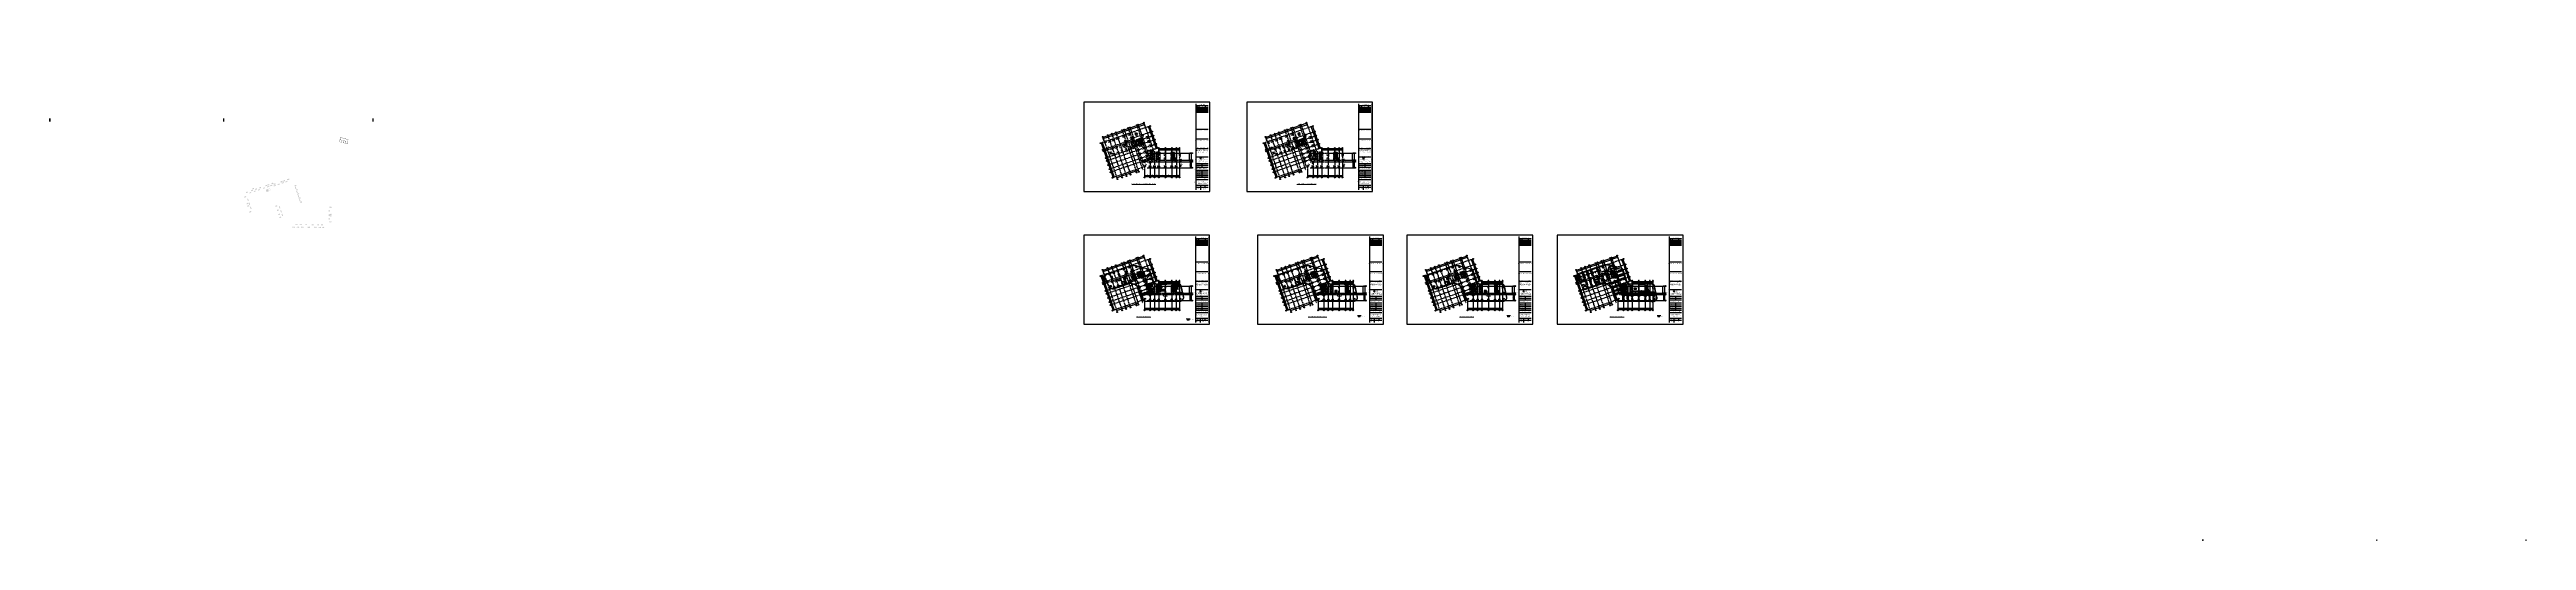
# Model space of a CAD drawing. Header units: millimetres. Extents: x -340714 to 2967022, y -655653 to 62.
import ezdxf
from ezdxf.enums import TextEntityAlignment as Align

# ---------------------------------------------------------------- set-up
doc = ezdxf.new("R2010")
doc.units = ezdxf.units.MM
doc.header["$LTSCALE"] = 100
doc.header["$PDMODE"] = 32
doc.header["$PDSIZE"] = 2.5
for name, pattern in [('CENTER2', [1.125, 0.75, -0.125, 0.125, -0.125]), ('DASHED', [4.5, 3, -1.5]), ('HIDDEN', [0.375, 0.25, -0.125])]:
    doc.linetypes.add(name, pattern=pattern)
for name, color, linetype in [('A-FLOR-STRS-ARROW', 8, 'Continuous'), ('A-GLAZ', 135, 'Continuous'), ('ccu11-Dim', 8, 'Continuous'), ('ccu11-Khuat', 9, 'DASHED'), ('ccu11-Manh', 8, 'Continuous'), ('ccu11-Thay', 7, 'Continuous'), ('ccu12-Chidan', 9, 'Continuous'), ('ccu12-Hatch', 250, 'Continuous'), ('ccu12-Manh', 8, 'Continuous'), ('ccu12-Text', 31, 'Continuous'), ('ccu12-Thay', 7, 'Continuous'), ('ccu12-Truc', 13, 'CENTER2'), ('KC-Betong', 6, 'Continuous'), ('KC2-DIM', 251, 'Continuous'), ('KCS_BORDER', 255, 'Continuous'), ('KT-Dim', 8, 'Continuous'), ('KT-Hatch', 251, 'Continuous'), ('ST_MBDV Cot vach 220805$0$AUDIT_I_220805193045-5', 6, 'Continuous'), ('ST_MBDV Cot vach 220805$0$AUDIT_I_220805193045-6', 250, 'Continuous'), ('ST_MBDV Cot vach 220805$0$IDEA - dim', 251, 'Continuous'), ('xref.asix of  podium$0$xref.asix of  podium$0$KT-Hatch', 251, 'Continuous'), ('xref.asix of  podium$0$xref.asix of  podium$0$Xref_ST_MBDV Cot vach 30.7.2022$0$KT-Net cot vach', 6, 'Continuous'), ('Xref.Asix of Basement B2$0$$AUDIT-BAD-LAYER', 7, 'Continuous'), ('Xref.Asix of Basement B2$0$AUDIT_I_220805193045-5', 6, 'Continuous'), ('Xref.Asix of Basement B2$0$ST_MBDV Cot vach 220805$0$AUDIT_I_220805193045-1', 50, 'Continuous'), ('Xref_ST_MBDV Cot vach 30.7.2022$0$KT-Net cot vach', 6, 'Continuous'), ('Xref_ST_MBDV Cot vach 30.7.2022$0$KT-Net manh', 139, 'Continuous'), ('Xref_ST_MBDV Cot vach 30.7.2022|Xref_ST_MBDV Cot vach 30.7.2022|Xref_ST_MBDV Cot vach 30.7.2022|Xref_ST_MBDV Cot vach 30.7.2022|A-GRID-SYM', 50, 'Continuous'), ('Xref_ST_MBDV Cot vach 30.7.2022|Xref_ST_MBDV Cot vach 30.7.2022|Xref_ST_MBDV Cot vach 30.7.2022|Xref_ST_MBDV Cot vach 30.7.2022|KC-Betong', 6, 'Continuous')]:
    doc.layers.add(name, color=color, linetype=linetype)
for name, color, linetype, lineweight in [('ccu12-Tencaukien', 9, 'Continuous', 15), ('KC-Tencaukien', 9, 'Continuous', 15), ('khung', 7, 'Continuous', 60), ('KT-Chu viet', 255, 'Continuous', 20), ('KT-Net cot vach', 6, 'Continuous', 50), ('KT-Net thay', 7, 'Continuous', 15), ('ST_MBDV Cot vach 220805$0$KT-Net cot vach', 6, 'Continuous', 50), ('ST_MBDV Cot vach 220805$0$Xref_ST_MBDV Cot vach 30.7.2022$0$KT-Net cot vach', 6, 'Continuous', 50), ('TEXT', 7, 'Continuous', 5), ('TNG hungdh1', 3, 'Continuous', 13), ('xref.asix of  podium$0$xref.asix of  podium$0$ST_MBDV Cot vach 220805$0$KT-Net cot vach', 6, 'Continuous', 50), ('Xref_ST_MBDV Cot vach 30.7.2022|Xref_ST_MBDV Cot vach 30.7.2022|Xref_ST_MBDV Cot vach 30.7.2022|Xref_ST_MBDV Cot vach 30.7.2022|ccu12-Tencaukien', 9, 'Continuous', 15)]:
    doc.layers.add(name, color=color, linetype=linetype, lineweight=lineweight)
doc.styles.add('51KHUNG TEN$0$khung ten A1$1$Standard', font='', dxfattribs={"width": 0.9})
doc.styles.add('Arial', font='arial.ttf', dxfattribs={"width": 0.7})
doc.styles.add('Arial Narrow', font='ARIALN.TTF')
doc.styles.add('HBA-Text', font='GOTHIC.TTF')
doc.styles.add('Khung ten KT A2$0$Khung A2$0$Khung A2$0$khung ten A1$1$Standard', font='')
doc.styles.add('SD-T2-B', font='arialbd.ttf')
doc.styles.get('51KHUNG TEN$0$khung ten A1$1$Standard').set_extended_font_data('.VnArialH')
doc.styles.get('Khung ten KT A2$0$Khung A2$0$Khung A2$0$khung ten A1$1$Standard').set_extended_font_data('.VnArialH')
doc.dimstyles.new('ccu12-200', dxfattribs={"dimscale": 200, "dimtxt": 2.5, "dimasz": 1, "dimexe": 1, "dimexo": 2, "dimgap": 1, "dimtad": 1, "dimdec": 0, "dimrnd": 5, "dimdsep": 46, "dimtxsty": 'Arial Narrow', "dimblk": 'ARCHTICK', "dimcen": -1, "dimdle": 1, "dimclrd": 256, "dimclre": 256, "dimclrt": 3, "dimadec": 0, "dimazin": 2, "dimtfac": 0.1, "dimtdec": 0, "dimtmove": 0, "dimatfit": 1, "dimldrblk": 'ARCHTICK', "dimfxl": 1, "dimtvp": 0.833333, "dimtolj": 1, "dimtzin": 12, "dimarcsym": 0})
doc.dimstyles.new('CCU_1-300', dxfattribs={"dimscale": 200, "dimtxt": 2.5, "dimasz": 1, "dimexe": 1, "dimexo": 2, "dimgap": 0.5, "dimtad": 1, "dimdec": 0, "dimrnd": 5, "dimdsep": 46, "dimtxsty": 'Arial Narrow', "dimblk": 'ARCHTICK', "dimcen": -1, "dimdle": 1, "dimclrd": 256, "dimclre": 256, "dimclrt": 3, "dimadec": 0, "dimazin": 2, "dimtfac": 0.1, "dimtdec": 0, "dimtix": 1, "dimtmove": 2, "dimatfit": 1, "dimfxl": 1, "dimtvp": 0.833333, "dimtolj": 1, "dimtzin": 12, "dimarcsym": 0})
pattern_1 = [(50, (550, -550), (286.904, -25.1), [30, -330]), (355, (550, -550), (-55.5, 300.877), [24, -264]), (100.451, (573.9, -552.1), (231.404, 275.776), [25.496, -280.457]), (46.184, (550, -470), (426.9, -66.21), [45, -495]), (96.636, (585.57, -475.5), (373.87, 389.65), [38.24, -420.69]), (351.184, (550, -470), (373.86, 389.65), [36, -396]), (21, (590, -490), (238.763, -161.048), [30, -330]), (326, (590, -490), (97.326, 290.06), [24, -264]), (71.451, (609.9, -503.42), (336.09, 129.01), [25.496, -280.457]), (37.5, (550, -550), (4.864, 133.1575), [0, -260.8, 0, -268, 0, -265]), (7.5, (550, -550), (105.228, 157.765), [0, -152.8, 0, -254.8, 0, -101]), (327.5, (460.8, -550), (213.529, -9.022), [0, -100, 0, -312, 0, -414]), (317.5, (420.8, -550), (233.274, 40.042), [0, -130, 0, -207.2, 0, -294]), (45, (550, -550), (-120.208, 120.208), []), (45, (550, -501), (-120.208, 120.208), [])]
pattern_2 = [(50, (-550, 3050), (286.904, -25.101), [30, -330]), (355, (-550, 3050), (-55.5, 300.877), [24, -264]), (100.451, (-526.1, 3047.9), (231.404, 275.776), [25.496, -280.457]), (46.184, (-550, 3130), (426.896, -66.208), [45, -495]), (96.636, (-514.43, 3124.5), (373.865, 389.647), [38.244, -420.685]), (351.184, (-550, 3130), (373.865, 389.65), [36, -396]), (21, (-510, 3110), (238.763, -161.048), [30, -330]), (326, (-510, 3110), (97.326, 290.06), [24, -264]), (71.451, (-490.1, 3096.58), (336.09, 129.012), [25.496, -280.457]), (37.5, (-550, 3050), (4.864, 133.1575), [0, -260.8, 0, -268, 0, -265]), (7.5, (-550, 3050), (105.228, 157.7647), [0, -152.8, 0, -254.8, 0, -101]), (327.5, (-639.2, 3050), (213.529, -9.022), [0, -100, 0, -312, 0, -414]), (317.5, (-679.2, 3050), (233.274, 40.042), [0, -130, 0, -207.2, 0, -294]), (45, (-550, 3050), (-120.208, 120.208), []), (45, (-550, 3099), (-120.208, 120.208), [])]
pattern_3 = [(50, (-450, 3050), (286.904, -25.101), [30, -330]), (355, (-450, 3050), (-55.5, 300.877), [24, -264]), (100.451, (-426.1, 3047.9), (231.404, 275.776), [25.496, -280.457]), (46.184, (-450, 3130), (426.896, -66.208), [45, -495]), (96.636, (-414.43, 3124.5), (373.865, 389.647), [38.244, -420.685]), (351.184, (-450, 3130), (373.865, 389.65), [36, -396]), (21, (-410, 3110), (238.763, -161.048), [30, -330]), (326, (-410, 3110), (97.326, 290.06), [24, -264]), (71.451, (-390.1, 3096.58), (336.09, 129.012), [25.496, -280.457]), (37.5, (-450, 3050), (4.864, 133.1575), [0, -260.8, 0, -268, 0, -265]), (7.5, (-450, 3050), (105.228, 157.7647), [0, -152.8, 0, -254.8, 0, -101]), (327.5, (-539.2, 3050), (213.529, -9.022), [0, -100, 0, -312, 0, -414]), (317.5, (-579.2, 3050), (233.274, 40.042), [0, -130, 0, -207.2, 0, -294]), (45, (-450, 3050), (-120.208, 120.208), []), (45, (-450, 3099), (-120.208, 120.208), [])]
pattern_4 = [(50, (-450, 1850), (286.904, -25.1), [30, -330]), (355, (-450, 1850), (-55.5, 300.877), [24, -264]), (100.451, (-426.1, 1847.9), (231.404, 275.776), [25.496, -280.457]), (46.184, (-450, 1930), (426.896, -66.21), [45, -495]), (96.636, (-414.43, 1924.5), (373.865, 389.65), [38.244, -420.685]), (351.184, (-450, 1930), (373.865, 389.65), [36, -396]), (21, (-410, 1910), (238.763, -161.048), [30, -330]), (326, (-410, 1910), (97.326, 290.06), [24, -264]), (71.451, (-390.1, 1896.58), (336.09, 129.012), [25.496, -280.457]), (37.5, (-450, 1850), (4.864, 133.1575), [0, -260.8, 0, -268, 0, -265]), (7.5, (-450, 1850), (105.228, 157.765), [0, -152.8, 0, -254.8, 0, -101]), (327.5, (-539.2, 1850), (213.529, -9.022), [0, -100, 0, -312, 0, -414]), (317.5, (-579.2, 1850), (233.274, 40.042), [0, -130, 0, -207.2, 0, -294]), (45, (-450, 1850), (-120.208, 120.208), []), (45, (-450, 1899), (-120.208, 120.208), [])]
pattern_5 = [(0, (0, 0), (0, 155.884573), [3.75, -86.25]), (0, (0, 6.5), (0, 155.884573), [3.75, -86.25]), (120, (0, 0), (-135, -77.942286), [3.75, -86.25]), (120, (5.62, 3.25), (-135, -77.942286), [3.75, -86.25]), (0, (45, 77.94), (0, 155.884573), [3.75, -86.25]), (0, (45, 84.44), (0, 155.884573), [3.75, -86.25]), (120, (45, 77.94), (-135, -77.942286), [3.75, -86.25]), (120, (50.62, 81.19), (-135, -77.942286), [3.75, -86.25]), (60, (3.75, 0), (-135, 77.942286), [3.75, -86.25]), (60, (-1.88, 3.25), (-135, 77.942286), [3.75, -86.25]), (60, (48.75, -77.94), (-135, 77.942286), [3.75, -86.25]), (60, (43.12, -74.7), (-135, 77.942286), [3.75, -86.25]), (45, (0, 0), (-31.8198052, 31.8198052), []), (50, (0, 0), (215.178055, -18.82564), [22.5, -247.5]), (355, (0, 0), (-41.6254, 225.65764), [18, -198]), (100.4514, (17.93, -1.57), (173.552815, 206.831863), [19.122057, -210.342634]), (46.1842, (0, 60), (320.172315, -49.655704), [33.75, -371.25]), (96.6356, (26.68, 55.86), (280.39881, 292.23536), [28.683086, -315.5139]), (351.1842, (0, 60), (280.398584, 292.23558), [27, -297]), (21, (30, 45), (179.072116, -120.785667), [22.5, -247.5]), (326, (30, 45), (72.9946, 217.545014), [18, -198]), (71.4514, (44.92, 34.93), (252.066789, 96.75915), [19.122057, -210.342634]), (37.5, (0, 0), (3.6479566, 99.868156), [0, -195.6, 0, -201, 0, -198.75]), (7.5, (0, 0), (78.920861, 118.3235136), [0, -114.6, 0, -191.1, 0, -75.75]), (327.5, (-66.9, 0), (160.146731, -6.7664615), [0, -75, 0, -234, 0, -310.5]), (317.5, (-96.9, 0), (174.955851, 30.031495), [0, -97.5, 0, -155.4, 0, -220.5])]

# ---------------------------------------------------------------- blocks, each defined once
blk = doc.blocks.new('A$C067E0FED')
at = {"ltscale": 500, "true_color": 0x0e489d}
h = blk.add_hatch(color=154, dxfattribs=at)
h.dxf.hatch_style = 1
h.paths.add_polyline_path([(933, 986), (707, 985), (538, 985), (471, 921), (405, 985), (235, 985), (235, 835), (311, 766), (235, 697), (235, 547), (405, 547), (471, 611), (471, 459), (235, 459), (235, 444), (471, 444), (471, 256), (491, 256), (491, 371, -0.41419668), (571, 451), (886, 452, -0.35038453), (804, 386), (605, 386), (605, 363), (833, 363, 0.41421356), (933, 463)])
h.paths.add_polyline_path([(687, 688), (687, 579), (497, 756), (613, 756)], flags=16)
h.paths.add_polyline_path([(613, 776), (497, 776), (687, 953), (687, 844)], flags=16)
h.paths.add_polyline_path([(671, 567), (546, 567), (481, 629), (481, 743)], flags=16)
h.paths.add_polyline_path([(481, 789), (481, 903), (546, 965), (671, 965)], flags=16)
h.paths.add_polyline_path([(461, 629), (397, 567), (271, 567), (461, 743)], flags=16)
h.paths.add_polyline_path([(461, 789), (271, 965), (397, 965), (461, 903)], flags=16)
h.paths.add_polyline_path([(446, 756), (255, 579), (255, 688), (329, 756)], flags=16)
h.paths.add_polyline_path([(446, 776), (329, 776), (255, 844), (255, 953)], flags=16)
at = {"color": 154, "ltscale": 500, "true_color": 0x0e489d}
blk.add_line((707, 985), (933, 986), dxfattribs=at)
for points in [[(235, 835), (235, 985), (405, 985), (471, 921)], [(311, 766), (235, 835)], [(311, 766), (235, 697)], [(235, 697), (235, 547)], [(235, 697), (235, 547), (405, 547), (471, 611)], [(471, 459), (235, 459), (235, 444), (471, 444)], [(329, 776), (255, 844), (255, 953), (446, 776)], [(329, 756), (255, 688), (255, 579), (446, 756)], [(461, 903), (461, 789), (271, 965), (397, 965), (461, 903)], [(461, 629), (461, 743), (271, 567), (397, 567), (461, 629)], [(329, 776), (446, 776)], [(446, 756), (329, 756)], [(707, 985), (538, 985), (471, 921)], [(471, 611), (471, 459)], [(471, 444), (471, 256)], [(481, 903), (481, 789), (671, 965), (546, 965), (481, 903)], [(481, 629), (481, 743), (671, 567), (546, 567), (481, 629)], [(613, 776), (687, 844), (687, 953), (497, 776)], [(497, 776), (613, 776)], [(613, 756), (687, 688), (687, 579), (497, 756)], [(613, 756), (497, 756)]]:
    blk.add_lwpolyline(points, dxfattribs=at)
for points in [[(471, 256), (491, 256), (491, 371, -0.41421356), (571, 451), (886, 452)], [(804, 386), (605, 386), (605, 363), (833, 363, 0.41421356), (933, 463), (933, 986)]]:
    blk.add_lwpolyline(points, format="xyb", dxfattribs=at)
blk.add_arc((804, 470), 84.2, 270.143176, 347.381861, dxfattribs=at)
at = {"color": 154, "ltscale": 500, "true_color": 0x0e489d, "attachment_point": 1, "style": 'Khung ten KT A2$0$Khung A2$0$Khung A2$0$khung ten A1$1$Standard'}
for s, width, insert, char_height in [('{\\fArial|b1|i0|c0|p34;X}', 3266, (2, 1101), 85), ('{\\fArial|b1|i0|c0|p34;Â  }', 3266, (96, 1148), 105), ('CIVIL ENGINEERING CONSULTANCY', 3266, (93, 170), 112), ('{\\fArial|b1|i0|c0|p34;Y DỰNG}', 3266, (211, 1101), 85), ('CCU', 237, (1060, 986), 602.6)]:
    blk.add_mtext_dynamic_manual_height_columns(s, width=width, gutter_width=17.5, heights=[0], dxfattribs=dict(at, insert=insert, char_height=char_height))
at = {"color": 154, "ltscale": 500, "true_color": 0x0e489d, "insert": (98, 363), "char_height": 100, "attachment_point": 1, "rotation": 90, "style": 'Khung ten KT A2$0$Khung A2$0$Khung A2$0$khung ten A1$1$Standard'}
blk.add_mtext_dynamic_manual_height_columns('{\\fArial|b1|i0|c0|p34;ĐẠI  HỌC }', width=3266, gutter_width=17.5, heights=[0], dxfattribs=at)
blk = doc.blocks.new('Khung ten_A1', base_point=(-3406704, 253379))
for p, q in [((74690, 58471), (74690, 1072)), ((74690, 58471), (74690, 1072)), ((74690, 57269), (83100, 57269)), ((74690, 57269), (83100, 57269)), ((74690, 56068), (83100, 56068)), ((74690, 56068), (83100, 56068)), ((74690, 55267), (83100, 55267)), ((74690, 55267), (83100, 55267)), ((74690, 54466), (83100, 54466)), ((74690, 54466), (83100, 54466)), ((74690, 53665), (83100, 53665)), ((74690, 53665), (83100, 53665)), ((74690, 52864), (83100, 52864)), ((74690, 52864), (83100, 52864)), ((75591, 52864), (75591, 57269)), ((75591, 52864), (75591, 57269)), ((76993, 52864), (76993, 57269)), ((76993, 52864), (76993, 57269)), ((81264, 52864), (81264, 57269)), ((74690, 41617), (83100, 41617)), ((74690, 35130), (83100, 35130)), ((74690, 28643), (83100, 28643)), ((74690, 23153), (83100, 23153)), ((74690, 18647), (83100, 18647)), ((74690, 17446), (83100, 17446)), ((74690, 17446), (83100, 17446)), ((78895, 18647), (78895, 16244)), ((74690, 16244), (83100, 16244)), ((74690, 16244), (83100, 16244)), ((74690, 16244), (83100, 16244)), ((74690, 16244), (83100, 16244)), ((74690, 16244), (83100, 16244)), ((74690, 16244), (83100, 16244)), ((74690, 14188), (83100, 14188)), ((74690, 14188), (83100, 14188)), ((74690, 12986), (83100, 12986)), ((74690, 11785), (83100, 11785)), ((74690, 11785), (83100, 11785)), ((74690, 11785), (83100, 11785)), ((74690, 11785), (83100, 11785)), ((74690, 10583), (83100, 10583)), ((74690, 10583), (83100, 10583)), ((74690, 9382), (83100, 9382)), ((74690, 9382), (83100, 9382)), ((74690, 7866), (83100, 7866)), ((74690, 7866), (83100, 7866)), ((74690, 7866), (83100, 7866)), ((74690, 4075), (83100, 4075)), ((74690, 4075), (83100, 4075)), ((74690, 2774), (83100, 2774)), ((74690, 2774), (83100, 2774)), ((77788, 4075), (77788, 1072)), ((78895, 14188), (78895, 9382)), ((80892, 4075), (80892, 2774))]:
    blk.add_line(p, q)
at = {"layer": 'Defpoints', "color": 1}
blk.add_lwpolyline([(84100, 0), (84100, 59471), (0, 59471), (0, 0)], close=True, dxfattribs=at)
at = {"layer": 'KT-Net thay', "const_width": 60}
blk.add_lwpolyline([(2700, 1071), (83100, 1071), (83100, 58471), (2700, 58471)], close=True, dxfattribs=at)
at = {"color": 1, "xscale": 1.038034279163195, "yscale": 1.038034279163195, "zscale": 1.038034279163195}
blk.add_blockref('A$C067E0FED', (77398, 21362), dxfattribs=at)
at = {"color": 2, "style": '51KHUNG TEN$0$khung ten A1$1$Standard'}
for s, height, width, p in [('c¬ quan thÈm ®Þnh - appraisal agency:', 220.26, 0.9, (74934, 41154)), ('chñ ®Çu t\xad - client:', 220.26, 0.9, (74934, 34667)), ('nhµ thÇu thiÕt kÕ - designed by:', 220.26, 0.9, (74839, 22815)), ('®Þa chØ-LOCATION: sè 55 ®\xadêng gi¶i phãng, quËn hai bµ tr\xadng, hµ néi', 180, 0.8, (74883, 19509)), ('TEL: 024.38.696570 - FAX: 024.38.699720', 180, 0.9, (74883, 19148)), ('QLKT - quality control', 225.27, 0.75, (74889, 17065)), ('gi¸m ®èc - director ', 225.27, 0.75, (74889, 18266)), ('E-MAIL: INFO@CCU.VN - WEBSITE: HTTP://CCU.VN', 180, 0.9, (74883, 18815)), ('Tªn dù ¸n - project:', 220.26, 0.9, (74934, 28180)), ('Hoµn thµnh- issued date : ', 225.27, 0.6, (74832, 3644)), ('KiÓm BM - check by', 225.27, 0.75, (74850, 10155)), ('ThiÕt kÕ - designed', 225.27, 0.75, (74865, 11378)), ('Chñ nhiÖm d.a - ch.department', 225.27, 0.7, (74870, 13806)), ('Chñ tr× KÕT CÊU- ch.STRUCTURE', 225.27, 0.7, (74870, 12605)), ('sè hîp ®ång- CONTRACT NO:', 220.26, 0.6, (74878, 2347)), ('giai ®o¹n thùc hiÖn- stage:', 220.26, 0.9, (74875, 8957)), ('tªn b¶n vÏ - drawing title:', 220.26, 0.9, (74884, 7434)), ('x¦ëng thiÕt kÕ - department:', 220.26, 0.9, (74889, 15793)), ('phiªn b¶n- version:', 220.26, 0.8, (78082, 3644)), ('B¶n vÏ sè - drawing no:', 220.26, 0.9, (78478, 2308)), ('01', 375.4, 0.75, (79124, 3038)), ('tû lÖ - scale:', 220.26, 0.9, (80983, 3644))]:
    blk.add_text(s, height=height, dxfattribs=dict(at, width=width)).set_placement(p)
at = {"style": '51KHUNG TEN$0$khung ten A1$1$Standard'}
for s, p in [('§INH CHÝNH §¹O', (74883, 16449)), ('phan quang minh', (74883, 17650))]:
    blk.add_text(s, height=250.3, dxfattribs=at).set_placement(p)
at = {"color": 2, "style": '51KHUNG TEN$0$khung ten A1$1$Standard'}
for s, height, width, p in [('142/2022/hdtv-mdsg-ccu', 250, 0.65, (76233, 1589)), ('®Þa chØ: tÇng 6, toµ nhµ a1, sè 55 ®\xadêng gi¶i phãng, hµ néi', 180.21, 0.8, (78122, 14305)), ('2022', 375.4, 0.75, (76226, 3038))]:
    blk.add_text(s, height=height, dxfattribs=dict(at, width=width)).set_placement(p, align=Align.CENTER)
at = {"style": '51KHUNG TEN$0$khung ten A1$1$Standard'}
for s, height, width, p in [('vâ m¹nh tïng', 250.3, 0.9, (74883, 13259)), ('vâ m¹nh tïng', 250.3, 0.9, (74893, 12014)), ('nguyÔn TUÊN TRUNG', 250.3, 0.9, (74893, 9611)), ('PH¦¥NG ¸N KIÕN TRóC C¤NG TR×NH', 300, 0.8, (76071, 8192))]:
    blk.add_text(s, height=height, dxfattribs=dict(at, width=width)).set_placement(p)
at = {"color": 1, "style": '51KHUNG TEN$0$khung ten A1$1$Standard', "width": 0.9}
blk.add_text('PH¹M V¡N HßA', height=250.3, dxfattribs=at).set_placement((74893, 10812))
at = {"color": 2, "style": '51KHUNG TEN$0$khung ten A1$1$Standard', "width": 0.8}
blk.add_text('xÝ nghiÖp tù ®éng hãa thiÕt kÕ', height=300, dxfattribs=at).set_placement((78730, 15119), align=Align.MIDDLE_CENTER)
at = {"insert": (74784, 29223), "char_height": 190, "width": 8315.79, "attachment_point": 1, "style": '51KHUNG TEN$0$khung ten A1$1$Standard'}
blk.add_mtext('§ÞA ®iÓm: 346 BÕN V¢N §åN, PH¦êNG 01, QUËN 4, TP Hå CHÝ MINH', dxfattribs=at)
at = {"color": 2, "insert": (78895, 21402), "char_height": 340, "width": 8410, "attachment_point": 2, "style": '51KHUNG TEN$0$khung ten A1$1$Standard'}
blk.add_mtext('{\\W0.8;c«ng ty Tnhht\xad vÊn ®¹i häc x©y dùng\\W1; }', dxfattribs=at)
at = {"color": 4, "insert": (78862, 20794), "char_height": 300, "width": 10208.61, "attachment_point": 2, "style": '51KHUNG TEN$0$khung ten A1$1$Standard'}
blk.add_mtext('{\\W0.8;CONSULTANCY CO., LTD \\POF UNIVERSITY OF CIVIL ENGINEERING}', dxfattribs=at)
at = {"layer": 'khung', "style": 'Arial', "width": 0.8}
blk.add_text('ĐỊA ĐIỂM:  PHƯỜNG PHAN BỘI CHÂU, QUẬN HỒNG BÀNG, THÀNH PHỐ HẢI PHÒNG', height=180, dxfattribs=at).set_placement((78822, 23282), align=Align.CENTER)
at = {"layer": 'KT-Chu viet', "color": 2, "style": '51KHUNG TEN$0$khung ten A1$1$Standard', "width": 0.9}
for s, height, p in [('LÇn', 220.3, (74868, 56838)), ('Ghi chó - legend:', 220.26, (74914, 52285)), ('ngµy', 220.3, (75818, 56838)), ('söa ®æi - revision', 300, (77088, 57714)), ('Néi dung', 220.3, (78171, 56838)), ('chÊp thuËn', 220.3, (81283, 56838))]:
    blk.add_text(s, height=height, dxfattribs=at).set_placement(p)
at = {"layer": 'KT-Chu viet', "color": 4, "style": '51KHUNG TEN$0$khung ten A1$1$Standard', "width": 0.9}
for s, p in [('no.', (74896, 56317)), ('date', (75847, 56321)), (' content', (78173, 56317)), ('approved', (81377, 56317))]:
    blk.add_text(s, height=220.3, dxfattribs=at).set_placement(p)
at = {"layer": 'KT-Chu viet', "style": '51KHUNG TEN$0$khung ten A1$1$Standard', "width": 0.8}
for s, p in [('së x©y dùng thµnh phè h¶i phßng', (78944, 40274)), ('C¤NG TY cæ phÇn may-diªm sµI gßn', (78944, 33787))]:
    blk.add_text(s, height=350.42, dxfattribs=at).set_placement(p, align=Align.CENTER)
at = {"layer": 'TEXT', "color": 7, "insert": (78903, 26866), "char_height": 285, "attachment_point": 5, "style": 'SD-T2-B'}
blk.add_mtext_dynamic_manual_height_columns('{\\fArial|b0|i0|c0|p34;\\W0.9;TỔ HỢP TRUNG TÂM THƯƠNG MẠI, VUI CHƠI GIẢI TRÍ, KHÁCH SẠN 5 SAO VÀ VĂN PHÒNG CHO THUÊ  ĐỂ THỰC HIỆN CHỈNH TRANG ĐÔ THỊ TẠI KHU VỰC CHỢ SẮT}', width=7866.82, gutter_width=100, heights=[0], dxfattribs=at)
blk = doc.blocks.new('GRID-SYM-flat-73')
at = {"layer": 'Xref_ST_MBDV Cot vach 30.7.2022|Xref_ST_MBDV Cot vach 30.7.2022|Xref_ST_MBDV Cot vach 30.7.2022|Xref_ST_MBDV Cot vach 30.7.2022|A-GRID-SYM'}
blk.add_circle((0, 0, 0), 900, dxfattribs=at)
at = {"layer": 'Xref_ST_MBDV Cot vach 30.7.2022|Xref_ST_MBDV Cot vach 30.7.2022|Xref_ST_MBDV Cot vach 30.7.2022|Xref_ST_MBDV Cot vach 30.7.2022|A-GRID-SYM', "style": 'HBA-Text'}
blk.add_attdef('GRID', text='', height=900, rotation=359.630251, dxfattribs=at).set_placement((0, 0, 0), align=Align.MIDDLE_CENTER)
blk = doc.blocks.new('GRID-SYM-flat-83')
at = {"layer": 'Xref_ST_MBDV Cot vach 30.7.2022|Xref_ST_MBDV Cot vach 30.7.2022|Xref_ST_MBDV Cot vach 30.7.2022|Xref_ST_MBDV Cot vach 30.7.2022|A-GRID-SYM'}
blk.add_ellipse((0, 0), major_axis=(-900, 5), ratio=1, dxfattribs=at)
at = {"layer": 'Xref_ST_MBDV Cot vach 30.7.2022|Xref_ST_MBDV Cot vach 30.7.2022|Xref_ST_MBDV Cot vach 30.7.2022|Xref_ST_MBDV Cot vach 30.7.2022|A-GRID-SYM', "style": 'HBA-Text'}
blk.add_attdef('GRID', text='', height=900, rotation=359.630251, dxfattribs=at).set_placement((0, 0, 0), align=Align.MIDDLE_CENTER)
blk = doc.blocks.new('GRID-SYM-flat-84')
at = {"layer": 'Xref_ST_MBDV Cot vach 30.7.2022|Xref_ST_MBDV Cot vach 30.7.2022|Xref_ST_MBDV Cot vach 30.7.2022|Xref_ST_MBDV Cot vach 30.7.2022|A-GRID-SYM'}
blk.add_ellipse((0, 0), major_axis=(-900, 5), ratio=1, dxfattribs=at)
at = {"layer": 'Xref_ST_MBDV Cot vach 30.7.2022|Xref_ST_MBDV Cot vach 30.7.2022|Xref_ST_MBDV Cot vach 30.7.2022|Xref_ST_MBDV Cot vach 30.7.2022|A-GRID-SYM', "style": 'HBA-Text'}
blk.add_attdef('GRID', text='', height=900, rotation=359.630251, dxfattribs=at).set_placement((0, 0, 0), align=Align.MIDDLE_CENTER)
blk = doc.blocks.new('GRID-SYM-flat-85')
at = {"layer": 'Xref_ST_MBDV Cot vach 30.7.2022|Xref_ST_MBDV Cot vach 30.7.2022|Xref_ST_MBDV Cot vach 30.7.2022|Xref_ST_MBDV Cot vach 30.7.2022|A-GRID-SYM'}
blk.add_ellipse((0, 0), major_axis=(-900, 5), ratio=1, dxfattribs=at)
at = {"layer": 'Xref_ST_MBDV Cot vach 30.7.2022|Xref_ST_MBDV Cot vach 30.7.2022|Xref_ST_MBDV Cot vach 30.7.2022|Xref_ST_MBDV Cot vach 30.7.2022|A-GRID-SYM', "style": 'HBA-Text'}
blk.add_attdef('GRID', text='', height=900, rotation=359.630251, dxfattribs=at).set_placement((0, 0, 0), align=Align.MIDDLE_CENTER)
blk = doc.blocks.new('GRID-SYM-flat-86')
at = {"layer": 'Xref_ST_MBDV Cot vach 30.7.2022|Xref_ST_MBDV Cot vach 30.7.2022|Xref_ST_MBDV Cot vach 30.7.2022|Xref_ST_MBDV Cot vach 30.7.2022|A-GRID-SYM'}
blk.add_ellipse((0, 0), major_axis=(-900, 5), ratio=1, dxfattribs=at)
at = {"layer": 'Xref_ST_MBDV Cot vach 30.7.2022|Xref_ST_MBDV Cot vach 30.7.2022|Xref_ST_MBDV Cot vach 30.7.2022|Xref_ST_MBDV Cot vach 30.7.2022|A-GRID-SYM', "style": 'HBA-Text'}
blk.add_attdef('GRID', text='', height=900, rotation=359.630251, dxfattribs=at).set_placement((0, 0, 0), align=Align.MIDDLE_CENTER)
blk = doc.blocks.new('GRID-SYM-flat-90')
at = {"layer": 'Xref_ST_MBDV Cot vach 30.7.2022|Xref_ST_MBDV Cot vach 30.7.2022|Xref_ST_MBDV Cot vach 30.7.2022|Xref_ST_MBDV Cot vach 30.7.2022|A-GRID-SYM'}
blk.add_circle((0, 0, 0), 900, dxfattribs=at)
at = {"layer": 'Xref_ST_MBDV Cot vach 30.7.2022|Xref_ST_MBDV Cot vach 30.7.2022|Xref_ST_MBDV Cot vach 30.7.2022|Xref_ST_MBDV Cot vach 30.7.2022|A-GRID-SYM', "style": 'HBA-Text'}
blk.add_attdef('GRID', text='', height=900, rotation=19.047138, dxfattribs=at).set_placement((0, 0, 0), align=Align.MIDDLE_CENTER)
blk = doc.blocks.new('GRID-SYM-flat-91')
at = {"layer": 'Xref_ST_MBDV Cot vach 30.7.2022|Xref_ST_MBDV Cot vach 30.7.2022|Xref_ST_MBDV Cot vach 30.7.2022|Xref_ST_MBDV Cot vach 30.7.2022|A-GRID-SYM'}
blk.add_circle((0, 0, 0), 900, dxfattribs=at)
at = {"layer": 'Xref_ST_MBDV Cot vach 30.7.2022|Xref_ST_MBDV Cot vach 30.7.2022|Xref_ST_MBDV Cot vach 30.7.2022|Xref_ST_MBDV Cot vach 30.7.2022|A-GRID-SYM', "style": 'HBA-Text'}
blk.add_attdef('GRID', text='', height=900, rotation=19.047138, dxfattribs=at).set_placement((0, 0, 0), align=Align.MIDDLE_CENTER)
blk = doc.blocks.new('_ARCHTICK')
at = {"color": 0, "linetype": 'ByBlock', "const_width": 0.15}
blk.add_lwpolyline([(-0.5, -0.5), (0.5, 0.5)], dxfattribs=at)
blk = doc.blocks.new('*D1048')
at = {"layer": 'Defpoints', "color": 0, "transparency": 16777216}
for p in [(369540, -50987), (371432, -56470, 0), (374002, -55583)]:
    blk.add_point(p, dxfattribs=at)
at = {"layer": 'KT-Dim', "lineweight": -2, "transparency": 16777216}
for p, q in [((369918, -50857), (372298, -50035)), ((371810, -56339), (374191, -55518)), ((372044, -49911), (374067, -55772))]:
    blk.add_line(p, q, dxfattribs=at)
at = {"layer": 'KT-Dim', "lineweight": -2, "transparency": 16777216, "xscale": 200, "yscale": 200, "zscale": 200}
for p, rotation in [((372109, -50100), 109.0471074728855), ((374002, -55583), 289.0471074728856)]:
    blk.add_blockref('_ARCHTICK', p, dxfattribs=dict(at, rotation=rotation))
at = {"layer": 'KT-Dim', "color": 3, "transparency": 16777216, "insert": (373486, -52693), "char_height": 500, "attachment_point": 5, "rotation": 289.047107, "style": 'Arial Narrow'}
blk.add_mtext('\\A1;5800', dxfattribs=at)
blk = doc.blocks.new('*D1049')
at = {"layer": 'Defpoints', "color": 0, "transparency": 16777216}
for p in [(367648, -45505, 0), (369540, -50987), (372110, -50100)]:
    blk.add_point(p, dxfattribs=at)
at = {"layer": 'KT-Dim', "lineweight": -2, "transparency": 16777216}
for p, q in [((368026, -45374), (370406, -44552)), ((369918, -50857), (372299, -50035)), ((370151, -44429), (372175, -50289))]:
    blk.add_line(p, q, dxfattribs=at)
at = {"layer": 'KT-Dim', "lineweight": -2, "transparency": 16777216, "xscale": 200, "yscale": 200, "zscale": 200}
for p, rotation in [((370217, -44618), 109.0471074728855), ((372110, -50100), 289.0471074728856)]:
    blk.add_blockref('_ARCHTICK', p, dxfattribs=dict(at, rotation=rotation))
at = {"layer": 'KT-Dim', "color": 3, "transparency": 16777216, "insert": (371593, -47210), "char_height": 500, "attachment_point": 5, "rotation": 289.047107, "style": 'Arial Narrow'}
blk.add_mtext('\\A1;5800', dxfattribs=at)
blk = doc.blocks.new('*D1050')
at = {"layer": 'Defpoints', "color": 0, "transparency": 16777216}
for p in [(308279, -57856, 0), (309168, -67599), (312200, -66552, 0)]:
    blk.add_point(p, dxfattribs=at)
at = {"layer": 'KT-Dim', "lineweight": -2, "transparency": 16777216}
for p, q in [((307901, -57986), (305879, -58684)), ((306003, -58430), (309233, -67788)), ((311822, -66683), (308979, -67664))]:
    blk.add_line(p, q, dxfattribs=at)
at = {"layer": 'KT-Dim', "lineweight": -2, "transparency": 16777216, "xscale": 200, "yscale": 200, "zscale": 200}
for p, rotation in [((306068, -58619), 109.0471379637702), ((309168, -67599), 289.0471379637702)]:
    blk.add_blockref('_ARCHTICK', p, dxfattribs=dict(at, rotation=rotation))
at = {"layer": 'KT-Dim', "color": 3, "transparency": 16777216, "insert": (308048, -62961), "char_height": 500, "attachment_point": 5, "rotation": 289.047138, "style": 'Arial Narrow'}
blk.add_mtext('\\A1;9500', dxfattribs=at)
blk = doc.blocks.new('*D1051')
at = {"layer": 'Defpoints', "color": 0, "transparency": 16777216}
for p in [(312032, -68726, 0), (312921, -78469), (315815, -77470)]:
    blk.add_point(p, dxfattribs=at)
at = {"layer": 'KT-Dim', "lineweight": -2, "transparency": 16777216}
for p, q in [((311654, -68857), (309632, -69555)), ((309756, -69300), (312986, -78659)), ((315437, -77601), (312732, -78535))]:
    blk.add_line(p, q, dxfattribs=at)
at = {"layer": 'KT-Dim', "lineweight": -2, "transparency": 16777216, "xscale": 200, "yscale": 200, "zscale": 200}
for p, rotation in [((309821, -69489), 109.0471379637702), ((312921, -78469), 289.0471379637702)]:
    blk.add_blockref('_ARCHTICK', p, dxfattribs=dict(at, rotation=rotation))
at = {"layer": 'KT-Dim', "color": 3, "transparency": 16777216, "insert": (311801, -73831), "char_height": 500, "attachment_point": 5, "rotation": 289.047138, "style": 'Arial Narrow'}
blk.add_mtext('\\A1;9500', dxfattribs=at)
blk = doc.blocks.new('*D1052')
at = {"layer": 'Defpoints', "color": 0, "transparency": 16777216}
for p in [(309821, -69489), (311379, -66836, 0), (312032, -68726, 0)]:
    blk.add_point(p, dxfattribs=at)
at = {"layer": 'KT-Dim', "lineweight": -2, "transparency": 16777216}
for p, q in [((311001, -66966), (308979, -67664)), ((309103, -67410), (309886, -69678)), ((311654, -68857), (309632, -69555))]:
    blk.add_line(p, q, dxfattribs=at)
at = {"layer": 'KT-Dim', "lineweight": -2, "transparency": 16777216, "xscale": 200, "yscale": 200, "zscale": 200}
for p, rotation in [((309168, -67599), 109.0471379637702), ((309821, -69489), 289.0471379637702)]:
    blk.add_blockref('_ARCHTICK', p, dxfattribs=dict(at, rotation=rotation))
at = {"layer": 'KT-Dim', "color": 3, "transparency": 16777216, "insert": (309925, -68396), "char_height": 500, "attachment_point": 5, "rotation": 289.047138, "style": 'Arial Narrow'}
blk.add_mtext('\\A1;2000', dxfattribs=at)
blk = doc.blocks.new('GRID-SYM-flat-103')
at = {"layer": 'Xref_ST_MBDV Cot vach 30.7.2022|Xref_ST_MBDV Cot vach 30.7.2022|Xref_ST_MBDV Cot vach 30.7.2022|Xref_ST_MBDV Cot vach 30.7.2022|A-GRID-SYM'}
blk.add_circle((0, 0, 0), 900, dxfattribs=at)
at = {"layer": 'Xref_ST_MBDV Cot vach 30.7.2022|Xref_ST_MBDV Cot vach 30.7.2022|Xref_ST_MBDV Cot vach 30.7.2022|Xref_ST_MBDV Cot vach 30.7.2022|A-GRID-SYM', "style": 'HBA-Text'}
blk.add_attdef('GRID', text='', height=900, rotation=19.047138, dxfattribs=at).set_placement((0, 0, 0), align=Align.MIDDLE_CENTER)
blk = doc.blocks.new('GRID-SYM-flat-104')
at = {"layer": 'Xref_ST_MBDV Cot vach 30.7.2022|Xref_ST_MBDV Cot vach 30.7.2022|Xref_ST_MBDV Cot vach 30.7.2022|Xref_ST_MBDV Cot vach 30.7.2022|A-GRID-SYM'}
blk.add_circle((0, 0, 0), 900, dxfattribs=at)
at = {"layer": 'Xref_ST_MBDV Cot vach 30.7.2022|Xref_ST_MBDV Cot vach 30.7.2022|Xref_ST_MBDV Cot vach 30.7.2022|Xref_ST_MBDV Cot vach 30.7.2022|A-GRID-SYM', "style": 'HBA-Text'}
blk.add_attdef('GRID', text='', height=900, rotation=19.047138, dxfattribs=at).set_placement((0, 0, 0), align=Align.MIDDLE_CENTER)
blk = doc.blocks.new('*D1053')
at = {"layer": 'Defpoints', "color": 0, "transparency": 16777216}
for p in [(371433, -56470, 0), (373325, -61952, 0), (375894, -61065)]:
    blk.add_point(p, dxfattribs=at)
at = {"layer": 'KT-Dim', "lineweight": -2, "transparency": 16777216}
for p, q in [((371811, -56339), (374191, -55518)), ((373703, -61822), (376084, -61000)), ((373936, -55394), (375960, -61254))]:
    blk.add_line(p, q, dxfattribs=at)
at = {"layer": 'KT-Dim', "lineweight": -2, "transparency": 16777216, "xscale": 200, "yscale": 200, "zscale": 200}
for p, rotation in [((374002, -55583), 109.0471074728855), ((375894, -61065), 289.0471074728856)]:
    blk.add_blockref('_ARCHTICK', p, dxfattribs=dict(at, rotation=rotation))
at = {"layer": 'KT-Dim', "color": 3, "transparency": 16777216, "insert": (375378, -58176), "char_height": 500, "attachment_point": 5, "rotation": 289.047107, "style": 'Arial Narrow'}
blk.add_mtext('\\A1;5800', dxfattribs=at)
blk = doc.blocks.new('*D1054')
at = {"layer": 'Defpoints', "color": 0, "transparency": 16777216}
for p in [(373326, -61952, 0), (375218, -67435, 0), (377787, -66548)]:
    blk.add_point(p, dxfattribs=at)
at = {"layer": 'KT-Dim', "lineweight": -2, "transparency": 16777216}
for p, q in [((373704, -61822), (376084, -61000)), ((375829, -60876), (377853, -66737)), ((375596, -67304), (377976, -66483))]:
    blk.add_line(p, q, dxfattribs=at)
at = {"layer": 'KT-Dim', "lineweight": -2, "transparency": 16777216, "xscale": 200, "yscale": 200, "zscale": 200}
for p, rotation in [((375894, -61065), 109.0471074728855), ((377787, -66548), 289.0471074728856)]:
    blk.add_blockref('_ARCHTICK', p, dxfattribs=dict(at, rotation=rotation))
at = {"layer": 'KT-Dim', "color": 3, "transparency": 16777216, "insert": (377271, -63658), "char_height": 500, "attachment_point": 5, "rotation": 289.047107, "style": 'Arial Narrow'}
blk.add_mtext('\\A1;5800', dxfattribs=at)
blk = doc.blocks.new('*D1055')
at = {"layer": 'Defpoints', "color": 0, "transparency": 16777216}
for p in [(362499, -94047), (409199, -94047), (409199, -103941)]:
    blk.add_point(p, dxfattribs=at)
at = {"layer": 'KT-Dim', "lineweight": -2, "transparency": 16777216}
for p, q in [((362499, -94447), (362499, -104141)), ((409199, -94447), (409199, -104141)), ((362299, -103941), (409399, -103941))]:
    blk.add_line(p, q, dxfattribs=at)
at = {"layer": 'KT-Dim', "lineweight": -2, "transparency": 16777216, "xscale": 200, "yscale": 200, "zscale": 200, "rotation": 180}
blk.add_blockref('_ARCHTICK', (362499, -103941), dxfattribs=at)
at = {"layer": 'KT-Dim', "lineweight": -2, "transparency": 16777216, "xscale": 200, "yscale": 200, "zscale": 200}
blk.add_blockref('_ARCHTICK', (409199, -103941), dxfattribs=at)
at = {"layer": 'KT-Dim', "color": 3, "transparency": 16777216, "insert": (385849, -103485), "char_height": 500, "attachment_point": 5, "style": 'Arial Narrow'}
blk.add_mtext('\\A1;46700', dxfattribs=at)
blk = doc.blocks.new('*D1056')
at = {"layer": 'Defpoints', "color": 0, "transparency": 16777216}
for p in [(420808, -72696), (420808, -92196), (424766, -92196)]:
    blk.add_point(p, dxfattribs=at)
at = {"layer": 'KT-Dim', "lineweight": -2, "transparency": 16777216}
for p, q in [((421208, -72696), (424966, -72696)), ((421208, -92196), (424966, -92196)), ((424766, -72496), (424766, -92396))]:
    blk.add_line(p, q, dxfattribs=at)
at = {"layer": 'KT-Dim', "lineweight": -2, "transparency": 16777216, "xscale": 200, "yscale": 200, "zscale": 200}
for p, rotation in [((424766, -72696), 90), ((424766, -92196), 270)]:
    blk.add_blockref('_ARCHTICK', p, dxfattribs=dict(at, rotation=rotation))
at = {"layer": 'KT-Dim', "color": 3, "transparency": 16777216, "insert": (424311, -82446), "char_height": 500, "attachment_point": 5, "rotation": 90, "style": 'Arial Narrow'}
blk.add_mtext('\\A1;19500', dxfattribs=at)
blk = doc.blocks.new('*D1057')
at = {"layer": 'Defpoints', "color": 0, "transparency": 16777216}
for p in [(420808, -84196), (420808, -92196), (423166, -92196)]:
    blk.add_point(p, dxfattribs=at)
at = {"layer": 'KT-Dim', "lineweight": -2, "transparency": 16777216}
for p, q in [((421208, -84196), (423366, -84196)), ((421208, -92196), (423366, -92196)), ((423166, -83996), (423166, -92396))]:
    blk.add_line(p, q, dxfattribs=at)
at = {"layer": 'KT-Dim', "lineweight": -2, "transparency": 16777216, "xscale": 200, "yscale": 200, "zscale": 200}
for p, rotation in [((423166, -84196), 90), ((423166, -92196), 270)]:
    blk.add_blockref('_ARCHTICK', p, dxfattribs=dict(at, rotation=rotation))
at = {"layer": 'KT-Dim', "color": 3, "transparency": 16777216, "insert": (422711, -88196), "char_height": 500, "attachment_point": 5, "rotation": 90, "style": 'Arial Narrow'}
blk.add_mtext('\\A1;8000', dxfattribs=at)
blk = doc.blocks.new('*D1059')
at = {"layer": 'Defpoints', "color": 0, "transparency": 16777216}
for p in [(420308, -82196), (420808, -84196), (423166, -82196)]:
    blk.add_point(p, dxfattribs=at)
at = {"layer": 'KT-Dim', "lineweight": -2, "transparency": 16777216}
for p, q in [((420708, -82196), (423366, -82196)), ((421208, -84196), (423366, -84196)), ((423166, -84396), (423166, -81996))]:
    blk.add_line(p, q, dxfattribs=at)
at = {"layer": 'KT-Dim', "lineweight": -2, "transparency": 16777216, "xscale": 200, "yscale": 200, "zscale": 200}
for p, rotation in [((423166, -82196), 90), ((423166, -84196), 270)]:
    blk.add_blockref('_ARCHTICK', p, dxfattribs=dict(at, rotation=rotation))
at = {"layer": 'KT-Dim', "color": 3, "transparency": 16777216, "insert": (422711, -83196), "char_height": 500, "attachment_point": 5, "rotation": 90, "style": 'Arial Narrow'}
blk.add_mtext('\\A1;2000', dxfattribs=at)
blk = doc.blocks.new('*D1060')
at = {"layer": 'Defpoints', "color": 0, "transparency": 16777216}
for p in [(420308, -72696), (420308, -82196), (422666, -72696)]:
    blk.add_point(p, dxfattribs=at)
at = {"layer": 'KT-Dim', "lineweight": -2, "transparency": 16777216}
for p, q in [((420708, -72696), (422866, -72696)), ((420708, -82196), (422866, -82196)), ((422666, -82396), (422666, -72496))]:
    blk.add_line(p, q, dxfattribs=at)
at = {"layer": 'KT-Dim', "lineweight": -2, "transparency": 16777216, "xscale": 200, "yscale": 200, "zscale": 200}
for p, rotation in [((422666, -72696), 90), ((422666, -82196), 270)]:
    blk.add_blockref('_ARCHTICK', p, dxfattribs=dict(at, rotation=rotation))
at = {"layer": 'KT-Dim', "color": 3, "transparency": 16777216, "insert": (422211, -77446), "char_height": 500, "attachment_point": 5, "rotation": 90, "style": 'Arial Narrow'}
blk.add_mtext('\\A1;9500', dxfattribs=at)
blk = doc.blocks.new('*D1058')
at = {"layer": 'Defpoints', "color": 0, "transparency": 16777216}
for p in [(362499, -94047), (369999, -94047, 0), (369999, -102341)]:
    blk.add_point(p, dxfattribs=at)
at = {"layer": 'KT-Dim', "lineweight": -2, "transparency": 16777216}
for p, q in [((362499, -94447), (362499, -102541)), ((369999, -94447), (369999, -102541)), ((362299, -102341), (370199, -102341))]:
    blk.add_line(p, q, dxfattribs=at)
at = {"layer": 'KT-Dim', "lineweight": -2, "transparency": 16777216, "xscale": 200, "yscale": 200, "zscale": 200, "rotation": 180}
blk.add_blockref('_ARCHTICK', (362499, -102341), dxfattribs=at)
at = {"layer": 'KT-Dim', "lineweight": -2, "transparency": 16777216, "xscale": 200, "yscale": 200, "zscale": 200}
blk.add_blockref('_ARCHTICK', (369999, -102341), dxfattribs=at)
at = {"layer": 'KT-Dim', "color": 3, "transparency": 16777216, "insert": (366249, -101885), "char_height": 500, "attachment_point": 5, "style": 'Arial Narrow'}
blk.add_mtext('\\A1;7500', dxfattribs=at)
blk = doc.blocks.new('*D1013')
at = {"layer": 'Defpoints', "color": 0, "transparency": 16777216}
for p in [(306861, -58345, 0), (320491, -105298), (323836, -104143)]:
    blk.add_point(p, dxfattribs=at)
at = {"layer": 'KT-Dim', "lineweight": -2, "transparency": 16777216}
for p, q in [((306483, -58476), (304366, -59206)), ((304490, -58952), (320556, -105487)), ((323458, -104273), (320302, -105363))]:
    blk.add_line(p, q, dxfattribs=at)
at = {"layer": 'KT-Dim', "lineweight": -2, "transparency": 16777216, "xscale": 200, "yscale": 200, "zscale": 200}
for p, rotation in [((304555, -59141), 109.0471379637702), ((320491, -105298), 289.0471379637702)]:
    blk.add_blockref('_ARCHTICK', p, dxfattribs=dict(at, rotation=rotation))
at = {"layer": 'KT-Dim', "color": 3, "transparency": 16777216, "insert": (312954, -82071), "char_height": 500, "attachment_point": 5, "rotation": 289.047138, "style": 'Arial Narrow'}
blk.add_mtext('\\A1;48830', dxfattribs=at)
blk = doc.blocks.new('*D1014')
at = {"layer": 'Defpoints', "color": 0, "transparency": 16777216}
for p in [(314259, -82345), (315132, -77706, 0), (316470, -81582, 0)]:
    blk.add_point(p, dxfattribs=at)
at = {"layer": 'KT-Dim', "lineweight": -2, "transparency": 16777216}
for p, q in [((314754, -77837), (312732, -78535)), ((312856, -78280), (314324, -82534)), ((316092, -81712), (314070, -82410))]:
    blk.add_line(p, q, dxfattribs=at)
at = {"layer": 'KT-Dim', "lineweight": -2, "transparency": 16777216, "xscale": 200, "yscale": 200, "zscale": 200}
for p, rotation in [((312921, -78469), 109.0471379637702), ((314259, -82345), 289.0471379637702)]:
    blk.add_blockref('_ARCHTICK', p, dxfattribs=dict(at, rotation=rotation))
at = {"layer": 'KT-Dim', "color": 3, "transparency": 16777216, "insert": (314021, -80259), "char_height": 500, "attachment_point": 5, "rotation": 289.047138, "style": 'Arial Narrow'}
blk.add_mtext('\\A1;4100', dxfattribs=at)
blk = doc.blocks.new('*D1015')
at = {"layer": 'Defpoints', "color": 0, "transparency": 16777216}
for p in [(316152, -87827), (316470, -81582, 0), (318361, -87065, 0)]:
    blk.add_point(p, dxfattribs=at)
at = {"layer": 'KT-Dim', "lineweight": -2, "transparency": 16777216}
for p, q in [((316092, -81712), (314070, -82410)), ((314194, -82156), (316217, -88016)), ((317983, -87195), (315963, -87893))]:
    blk.add_line(p, q, dxfattribs=at)
at = {"layer": 'KT-Dim', "lineweight": -2, "transparency": 16777216, "xscale": 200, "yscale": 200, "zscale": 200}
for p, rotation in [((314259, -82345), 109.0471379637702), ((316152, -87827), 289.0471379637702)]:
    blk.add_blockref('_ARCHTICK', p, dxfattribs=dict(at, rotation=rotation))
at = {"layer": 'KT-Dim', "color": 3, "transparency": 16777216, "insert": (315636, -84937), "char_height": 500, "attachment_point": 5, "rotation": 289.047138, "style": 'Arial Narrow'}
blk.add_mtext('\\A1;5800', dxfattribs=at)
blk = doc.blocks.new('*D1016')
at = {"layer": 'Defpoints', "color": 0, "transparency": 16777216}
for p in [(318043, -93310), (318361, -87065, 0), (320256, -92546, 0)]:
    blk.add_point(p, dxfattribs=at)
at = {"layer": 'KT-Dim', "lineweight": -2, "transparency": 16777216}
for p, q in [((317983, -87195), (315961, -87893)), ((316085, -87639), (318108, -93500)), ((319877, -92677), (317854, -93376))]:
    blk.add_line(p, q, dxfattribs=at)
at = {"layer": 'KT-Dim', "lineweight": -2, "transparency": 16777216, "xscale": 200, "yscale": 200, "zscale": 200}
for p, rotation in [((316150, -87828), 109.0471379637702), ((318043, -93310), 289.0471379637702)]:
    blk.add_blockref('_ARCHTICK', p, dxfattribs=dict(at, rotation=rotation))
at = {"layer": 'KT-Dim', "color": 3, "transparency": 16777216, "insert": (317527, -90421), "char_height": 500, "attachment_point": 5, "rotation": 289.047138, "style": 'Arial Narrow'}
blk.add_mtext('\\A1;5800', dxfattribs=at)
blk = doc.blocks.new('*D1017')
at = {"layer": 'Defpoints', "color": 0, "transparency": 16777216}
for p in [(319448, -97374), (320256, -92546, 0), (321659, -96611, 0)]:
    blk.add_point(p, dxfattribs=at)
at = {"layer": 'KT-Dim', "lineweight": -2, "transparency": 16777216}
for p, q in [((319877, -92677), (317856, -93375)), ((317979, -93121), (319513, -97563)), ((321281, -96742), (319259, -97440))]:
    blk.add_line(p, q, dxfattribs=at)
at = {"layer": 'KT-Dim', "lineweight": -2, "transparency": 16777216, "xscale": 200, "yscale": 200, "zscale": 200}
for p, rotation in [((318045, -93310), 109.0471379637702), ((319448, -97374), 289.0471379637702)]:
    blk.add_blockref('_ARCHTICK', p, dxfattribs=dict(at, rotation=rotation))
at = {"layer": 'KT-Dim', "color": 3, "transparency": 16777216, "insert": (319177, -95193), "char_height": 500, "attachment_point": 5, "rotation": 289.047138, "style": 'Arial Narrow'}
blk.add_mtext('\\A1;4300', dxfattribs=at)
blk = doc.blocks.new('*D1018')
at = {"layer": 'Defpoints', "color": 0, "transparency": 16777216}
for p in [(321659, -96611, 0), (322003, -104776), (324214, -104012, 0)]:
    blk.add_point(p, dxfattribs=at)
at = {"layer": 'KT-Dim', "lineweight": -2, "transparency": 16777216}
for p, q in [((321281, -96742), (319259, -97440)), ((319383, -97185), (322069, -104965)), ((323836, -104143), (321814, -104841))]:
    blk.add_line(p, q, dxfattribs=at)
at = {"layer": 'KT-Dim', "lineweight": -2, "transparency": 16777216, "xscale": 200, "yscale": 200, "zscale": 200}
for p, rotation in [((319448, -97374), 109.0471379637702), ((322003, -104776), 289.0471379637702)]:
    blk.add_blockref('_ARCHTICK', p, dxfattribs=dict(at, rotation=rotation))
at = {"layer": 'KT-Dim', "color": 3, "transparency": 16777216, "insert": (321156, -100926), "char_height": 500, "attachment_point": 5, "rotation": 289.047138, "style": 'Arial Narrow'}
blk.add_mtext('\\A1;7830', dxfattribs=at)
blk = doc.blocks.new('*D1019')
at = {"layer": 'Defpoints', "color": 0, "transparency": 16777216}
for p in [(306934, -51743), (308410, -56019, 0), (363163, -37115)]:
    blk.add_point(p, dxfattribs=at)
at = {"layer": 'KT-Dim', "lineweight": -2, "transparency": 16777216}
for p, q in [((361876, -32774), (306745, -51809)), ((363033, -36737), (361622, -32650)), ((308280, -55641), (306869, -51554))]:
    blk.add_line(p, q, dxfattribs=at)
at = {"layer": 'KT-Dim', "lineweight": -2, "transparency": 16777216, "xscale": 200, "yscale": 200, "zscale": 200}
for p, rotation in [((361687, -32839), 19.0477163778953), ((306934, -51743), 199.0477163778953)]:
    blk.add_blockref('_ARCHTICK', p, dxfattribs=dict(at, rotation=rotation))
at = {"layer": 'KT-Dim', "color": 3, "transparency": 16777216, "insert": (334162, -41861), "char_height": 500, "attachment_point": 5, "rotation": 19.047716, "style": 'Arial Narrow'}
blk.add_mtext('\\A1;57925', dxfattribs=at)
blk = doc.blocks.new('*D1020')
at = {"layer": 'Defpoints', "color": 0, "transparency": 16777216}
for p in [(308626, -56644), (314073, -50971), (315243, -54360)]:
    blk.add_point(p, dxfattribs=at)
at = {"layer": 'KT-Dim', "lineweight": -2, "transparency": 16777216}
for p, q in [((307267, -53321), (314262, -50906)), ((308495, -56266), (307391, -53067)), ((315112, -53982), (314007, -50782))]:
    blk.add_line(p, q, dxfattribs=at)
at = {"layer": 'KT-Dim', "lineweight": -2, "transparency": 16777216, "xscale": 200, "yscale": 200, "zscale": 200}
for p, rotation in [((307456, -53256), 199.0471379636342), ((314073, -50971), 19.04713796363416)]:
    blk.add_blockref('_ARCHTICK', p, dxfattribs=dict(at, rotation=rotation))
at = {"layer": 'KT-Dim', "color": 3, "transparency": 16777216, "insert": (310616, -51683), "char_height": 500, "attachment_point": 5, "rotation": 19.047138, "style": 'Arial Narrow'}
blk.add_mtext('\\A1;7000', dxfattribs=at)
blk = doc.blocks.new('*D1021')
at = {"layer": 'Defpoints', "color": 0, "transparency": 16777216}
for p in [(315243, -54360), (319555, -49079), (320303, -51244)]:
    blk.add_point(p, dxfattribs=at)
at = {"layer": 'KT-Dim', "lineweight": -2, "transparency": 16777216}
for p, q in [((313884, -51037), (319744, -49013)), ((315112, -53982), (314007, -50782)), ((320172, -50866), (319490, -48890))]:
    blk.add_line(p, q, dxfattribs=at)
at = {"layer": 'KT-Dim', "lineweight": -2, "transparency": 16777216, "xscale": 200, "yscale": 200, "zscale": 200}
for p, rotation in [((314073, -50971), 199.0471379636342), ((319555, -49079), 19.04713796363416)]:
    blk.add_blockref('_ARCHTICK', p, dxfattribs=dict(at, rotation=rotation))
at = {"layer": 'KT-Dim', "color": 3, "transparency": 16777216, "insert": (316665, -49595), "char_height": 500, "attachment_point": 5, "rotation": 19.047138, "style": 'Arial Narrow'}
blk.add_mtext('\\A1;5800', dxfattribs=at)
blk = doc.blocks.new('*D1022')
at = {"layer": 'Defpoints', "color": 0, "transparency": 16777216}
for p in [(320303, -51244), (325038, -47186), (325785, -49351)]:
    blk.add_point(p, dxfattribs=at)
at = {"layer": 'KT-Dim', "lineweight": -2, "transparency": 16777216}
for p, q in [((319366, -49144), (325227, -47121)), ((320172, -50866), (319490, -48890)), ((325655, -48973), (324972, -46997))]:
    blk.add_line(p, q, dxfattribs=at)
at = {"layer": 'KT-Dim', "lineweight": -2, "transparency": 16777216, "xscale": 200, "yscale": 200, "zscale": 200}
for p, rotation in [((319555, -49079), 199.0471379636342), ((325038, -47186), 19.04713796363416)]:
    blk.add_blockref('_ARCHTICK', p, dxfattribs=dict(at, rotation=rotation))
at = {"layer": 'KT-Dim', "color": 3, "transparency": 16777216, "insert": (322148, -47702), "char_height": 500, "attachment_point": 5, "rotation": 19.047138, "style": 'Arial Narrow'}
blk.add_mtext('\\A1;5800', dxfattribs=at)
blk = doc.blocks.new('*D1023')
at = {"layer": 'Defpoints', "color": 0, "transparency": 16777216}
for p in [(325785, -49351), (333214, -44363), (333962, -46528)]:
    blk.add_point(p, dxfattribs=at)
at = {"layer": 'KT-Dim', "lineweight": -2, "transparency": 16777216}
for p, q in [((324849, -47251), (333403, -44298)), ((325655, -48973), (324972, -46997)), ((333831, -46150), (333149, -44174))]:
    blk.add_line(p, q, dxfattribs=at)
at = {"layer": 'KT-Dim', "lineweight": -2, "transparency": 16777216, "xscale": 200, "yscale": 200, "zscale": 200}
for p, rotation in [((325038, -47186), 199.0471379636342), ((333214, -44363), 19.04713796363416)]:
    blk.add_blockref('_ARCHTICK', p, dxfattribs=dict(at, rotation=rotation))
at = {"layer": 'KT-Dim', "color": 3, "transparency": 16777216, "insert": (328977, -45344), "char_height": 500, "attachment_point": 5, "rotation": 19.047138, "style": 'Arial Narrow'}
blk.add_mtext('\\A1;8650', dxfattribs=at)
blk = doc.blocks.new('*D1024')
at = {"layer": 'Defpoints', "color": 0, "transparency": 16777216}
for p in [(333962, -46528), (336003, -43400), (336750, -45566)]:
    blk.add_point(p, dxfattribs=at)
at = {"layer": 'KT-Dim', "lineweight": -2, "transparency": 16777216}
for p, q in [((333025, -44428), (336192, -43335)), ((333831, -46150), (333149, -44174)), ((336620, -45188), (335937, -43211))]:
    blk.add_line(p, q, dxfattribs=at)
at = {"layer": 'KT-Dim', "lineweight": -2, "transparency": 16777216, "xscale": 200, "yscale": 200, "zscale": 200}
for p, rotation in [((333214, -44363), 199.0471379636342), ((336003, -43400), 19.04713796363416)]:
    blk.add_blockref('_ARCHTICK', p, dxfattribs=dict(at, rotation=rotation))
at = {"layer": 'KT-Dim', "color": 3, "transparency": 16777216, "insert": (334460, -43451), "char_height": 500, "attachment_point": 5, "rotation": 19.047138, "style": 'Arial Narrow'}
blk.add_mtext('\\A1;2950', dxfattribs=at)
blk = doc.blocks.new('*D1025')
at = {"layer": 'Defpoints', "color": 0, "transparency": 16777216}
for p in [(336750, -45566), (341485, -41507), (342233, -43673)]:
    blk.add_point(p, dxfattribs=at)
at = {"layer": 'KT-Dim', "lineweight": -2, "transparency": 16777216}
for p, q in [((335814, -43466), (341674, -41442)), ((336620, -45188), (335937, -43211)), ((342102, -43295), (341420, -41318))]:
    blk.add_line(p, q, dxfattribs=at)
at = {"layer": 'KT-Dim', "lineweight": -2, "transparency": 16777216, "xscale": 200, "yscale": 200, "zscale": 200}
for p, rotation in [((336003, -43400), 199.0471379636342), ((341485, -41507), 19.04713796363416)]:
    blk.add_blockref('_ARCHTICK', p, dxfattribs=dict(at, rotation=rotation))
at = {"layer": 'KT-Dim', "color": 3, "transparency": 16777216, "insert": (338595, -42023), "char_height": 500, "attachment_point": 5, "rotation": 19.047138, "style": 'Arial Narrow'}
blk.add_mtext('\\A1;5800', dxfattribs=at)
blk = doc.blocks.new('*D1026')
at = {"layer": 'Defpoints', "color": 0, "transparency": 16777216}
for p in [(342233, -43673), (343777, -40716), (344525, -42881)]:
    blk.add_point(p, dxfattribs=at)
at = {"layer": 'KT-Dim', "lineweight": -2, "transparency": 16777216}
for p, q in [((341296, -41573), (343966, -40651)), ((342102, -43295), (341420, -41318)), ((344394, -42503), (343712, -40527))]:
    blk.add_line(p, q, dxfattribs=at)
at = {"layer": 'KT-Dim', "lineweight": -2, "transparency": 16777216, "xscale": 200, "yscale": 200, "zscale": 200}
for p, rotation in [((341485, -41507), 199.0471379636342), ((343777, -40716), 19.04713796363416)]:
    blk.add_blockref('_ARCHTICK', p, dxfattribs=dict(at, rotation=rotation))
at = {"layer": 'KT-Dim', "color": 3, "transparency": 16777216, "insert": (342483, -40681), "char_height": 500, "attachment_point": 5, "rotation": 19.047138, "style": 'Arial Narrow'}
blk.add_mtext('\\A1;2425', dxfattribs=at)
blk = doc.blocks.new('*D1027')
at = {"layer": 'Defpoints', "color": 0, "transparency": 16777216}
for p in [(344525, -42881), (352757, -37616), (353505, -39781)]:
    blk.add_point(p, dxfattribs=at)
at = {"layer": 'KT-Dim', "lineweight": -2, "transparency": 16777216}
for p, q in [((343588, -40781), (352946, -37550)), ((344394, -42503), (343712, -40527)), ((353374, -39403), (352692, -37427))]:
    blk.add_line(p, q, dxfattribs=at)
at = {"layer": 'KT-Dim', "lineweight": -2, "transparency": 16777216, "xscale": 200, "yscale": 200, "zscale": 200}
for p, rotation in [((343777, -40716), 199.0471379636342), ((352757, -37616), 19.04713796363416)]:
    blk.add_blockref('_ARCHTICK', p, dxfattribs=dict(at, rotation=rotation))
at = {"layer": 'KT-Dim', "color": 3, "transparency": 16777216, "insert": (348119, -38736), "char_height": 500, "attachment_point": 5, "rotation": 19.047138, "style": 'Arial Narrow'}
blk.add_mtext('\\A1;9500', dxfattribs=at)
blk = doc.blocks.new('*D1028')
at = {"layer": 'Defpoints', "color": 0, "transparency": 16777216}
for p in [(353505, -39781), (354648, -36963), (355395, -39128)]:
    blk.add_point(p, dxfattribs=at)
at = {"layer": 'KT-Dim', "lineweight": -2, "transparency": 16777216}
for p, q in [((352568, -37681), (354837, -36898)), ((353374, -39403), (352692, -37427)), ((355265, -38750), (354582, -36774))]:
    blk.add_line(p, q, dxfattribs=at)
at = {"layer": 'KT-Dim', "lineweight": -2, "transparency": 16777216, "xscale": 200, "yscale": 200, "zscale": 200}
for p, rotation in [((352757, -37616), 199.0471379636342), ((354648, -36963), 19.04713796363416)]:
    blk.add_blockref('_ARCHTICK', p, dxfattribs=dict(at, rotation=rotation))
at = {"layer": 'KT-Dim', "color": 3, "transparency": 16777216, "insert": (353554, -36859), "char_height": 500, "attachment_point": 5, "rotation": 19.047138, "style": 'Arial Narrow'}
blk.add_mtext('\\A1;2000', dxfattribs=at)
blk = doc.blocks.new('*D1029')
at = {"layer": 'Defpoints', "color": 0, "transparency": 16777216}
for p in [(355395, -39128), (362210, -34352), (362957, -36518)]:
    blk.add_point(p, dxfattribs=at)
at = {"layer": 'KT-Dim', "lineweight": -2, "transparency": 16777216}
for p, q in [((354459, -37028), (362399, -34287)), ((355265, -38750), (354582, -36774)), ((362827, -36140), (362144, -34163))]:
    blk.add_line(p, q, dxfattribs=at)
at = {"layer": 'KT-Dim', "lineweight": -2, "transparency": 16777216, "xscale": 200, "yscale": 200, "zscale": 200}
for p, rotation in [((354648, -36963), 199.0471379636342), ((362210, -34352), 19.04713796363416)]:
    blk.add_blockref('_ARCHTICK', p, dxfattribs=dict(at, rotation=rotation))
at = {"layer": 'KT-Dim', "color": 3, "transparency": 16777216, "insert": (358280, -35227), "char_height": 500, "attachment_point": 5, "rotation": 19.047138, "style": 'Arial Narrow'}
blk.add_mtext('\\A1;8000', dxfattribs=at)
blk = doc.blocks.new('*D1030')
at = {"layer": 'Defpoints', "color": 0, "transparency": 16777216}
for p in [(366647, -37704, 0), (379300, -66026), (376730, -66913, 0)]:
    blk.add_point(p, dxfattribs=at)
at = {"layer": 'KT-Dim', "lineweight": -2, "transparency": 16777216}
for p, q in [((367025, -37574), (369405, -36752)), ((369150, -36628), (379365, -66215)), ((377108, -66782), (379489, -65960))]:
    blk.add_line(p, q, dxfattribs=at)
at = {"layer": 'KT-Dim', "lineweight": -2, "transparency": 16777216, "xscale": 200, "yscale": 200, "zscale": 200}
for p, rotation in [((369216, -36817), 109.0471074728855), ((379300, -66026), 289.0471074728856)]:
    blk.add_blockref('_ARCHTICK', p, dxfattribs=dict(at, rotation=rotation))
at = {"layer": 'KT-Dim', "color": 3, "transparency": 16777216, "insert": (374688, -51273), "char_height": 500, "attachment_point": 5, "rotation": 289.047107, "style": 'Arial Narrow'}
blk.add_mtext('\\A1;30900', dxfattribs=at)
blk = doc.blocks.new('*D1031')
at = {"layer": 'Defpoints', "color": 0, "transparency": 16777216}
for p in [(366647, -37704), (367648, -45505), (367704, -37339)]:
    blk.add_point(p, dxfattribs=at)
at = {"layer": 'KT-Dim', "lineweight": -2, "transparency": 16777216}
for p, q in [((367025, -37574), (367893, -37274)), ((370282, -44807), (367639, -37150)), ((368026, -45374), (370406, -44552))]:
    blk.add_line(p, q, dxfattribs=at)
at = {"layer": 'KT-Dim', "lineweight": -2, "transparency": 16777216, "xscale": 200, "yscale": 200, "zscale": 200}
for p, rotation in [((367704, -37339), 109.0471074728855), ((370217, -44618), 289.0471074728856)]:
    blk.add_blockref('_ARCHTICK', p, dxfattribs=dict(at, rotation=rotation))
at = {"layer": 'KT-Dim', "color": 3, "transparency": 16777216, "insert": (369391, -40830), "char_height": 500, "attachment_point": 5, "rotation": 289.047107, "style": 'Arial Narrow'}
blk.add_mtext('\\A1;7700', dxfattribs=at)
blk = doc.blocks.new('*D1032')
at = {"layer": 'Defpoints', "color": 0, "transparency": 16777216}
for p in [(381599, -71082, 0), (390299, -68275), (390299, -71118, 0)]:
    blk.add_point(p, dxfattribs=at)
at = {"layer": 'KT-Dim', "lineweight": -2, "transparency": 16777216}
for p, q in [((381399, -68275), (390499, -68275)), ((381599, -70682), (381599, -68075)), ((390299, -70718), (390299, -68075))]:
    blk.add_line(p, q, dxfattribs=at)
at = {"layer": 'KT-Dim', "lineweight": -2, "transparency": 16777216, "xscale": 200, "yscale": 200, "zscale": 200, "rotation": 180}
blk.add_blockref('_ARCHTICK', (381599, -68275), dxfattribs=at)
at = {"layer": 'KT-Dim', "lineweight": -2, "transparency": 16777216, "xscale": 200, "yscale": 200, "zscale": 200}
blk.add_blockref('_ARCHTICK', (390299, -68275), dxfattribs=at)
at = {"layer": 'KT-Dim', "color": 3, "transparency": 16777216, "insert": (385949, -67819), "char_height": 500, "attachment_point": 5, "style": 'Arial Narrow'}
blk.add_mtext('\\A1;8700', dxfattribs=at)
blk = doc.blocks.new('*D1033')
at = {"layer": 'Defpoints', "color": 0, "transparency": 16777216}
for p in [(390299, -71118, 0), (398999, -68275), (398999, -70976, 0)]:
    blk.add_point(p, dxfattribs=at)
at = {"layer": 'KT-Dim', "lineweight": -2, "transparency": 16777216}
for p, q in [((390099, -68275), (399199, -68275)), ((390299, -70718), (390299, -68075)), ((398999, -70576), (398999, -68075))]:
    blk.add_line(p, q, dxfattribs=at)
at = {"layer": 'KT-Dim', "lineweight": -2, "transparency": 16777216, "xscale": 200, "yscale": 200, "zscale": 200, "rotation": 180}
blk.add_blockref('_ARCHTICK', (390299, -68275), dxfattribs=at)
at = {"layer": 'KT-Dim', "lineweight": -2, "transparency": 16777216, "xscale": 200, "yscale": 200, "zscale": 200}
blk.add_blockref('_ARCHTICK', (398999, -68275), dxfattribs=at)
at = {"layer": 'KT-Dim', "color": 3, "transparency": 16777216, "insert": (394649, -67819), "char_height": 500, "attachment_point": 5, "style": 'Arial Narrow'}
blk.add_mtext('\\A1;8700', dxfattribs=at)
blk = doc.blocks.new('*D1034')
at = {"layer": 'Defpoints', "color": 0, "transparency": 16777216}
for p in [(398999, -70976), (405049, -68275), (405049, -70845, 0)]:
    blk.add_point(p, dxfattribs=at)
at = {"layer": 'KT-Dim', "lineweight": -2, "transparency": 16777216}
for p, q in [((398799, -68275), (405249, -68275)), ((398999, -70576), (398999, -68075)), ((405049, -70445), (405049, -68075))]:
    blk.add_line(p, q, dxfattribs=at)
at = {"layer": 'KT-Dim', "lineweight": -2, "transparency": 16777216, "xscale": 200, "yscale": 200, "zscale": 200, "rotation": 180}
blk.add_blockref('_ARCHTICK', (398999, -68275), dxfattribs=at)
at = {"layer": 'KT-Dim', "lineweight": -2, "transparency": 16777216, "xscale": 200, "yscale": 200, "zscale": 200}
blk.add_blockref('_ARCHTICK', (405049, -68275), dxfattribs=at)
at = {"layer": 'KT-Dim', "color": 3, "transparency": 16777216, "insert": (402024, -67819), "char_height": 500, "attachment_point": 5, "style": 'Arial Narrow'}
blk.add_mtext('\\A1;6050', dxfattribs=at)
blk = doc.blocks.new('*D1035')
at = {"layer": 'Defpoints', "color": 0, "transparency": 16777216}
for p in [(405049, -70845, 0), (409199, -68275), (409199, -70727)]:
    blk.add_point(p, dxfattribs=at)
at = {"layer": 'KT-Dim', "lineweight": -2, "transparency": 16777216}
for p, q in [((404849, -68275), (409399, -68275)), ((405049, -70445), (405049, -68075)), ((409199, -70327), (409199, -68075))]:
    blk.add_line(p, q, dxfattribs=at)
at = {"layer": 'KT-Dim', "lineweight": -2, "transparency": 16777216, "xscale": 200, "yscale": 200, "zscale": 200, "rotation": 180}
blk.add_blockref('_ARCHTICK', (405049, -68275), dxfattribs=at)
at = {"layer": 'KT-Dim', "lineweight": -2, "transparency": 16777216, "xscale": 200, "yscale": 200, "zscale": 200}
blk.add_blockref('_ARCHTICK', (409199, -68275), dxfattribs=at)
at = {"layer": 'KT-Dim', "color": 3, "transparency": 16777216, "insert": (407124, -67819), "char_height": 500, "attachment_point": 5, "style": 'Arial Narrow'}
blk.add_mtext('\\A1;4150', dxfattribs=at)
blk = doc.blocks.new('*D1036')
at = {"layer": 'Defpoints', "color": 0, "transparency": 16777216}
for p in [(381599, -70845), (409199, -66675), (409199, -70845)]:
    blk.add_point(p, dxfattribs=at)
at = {"layer": 'KT-Dim', "lineweight": -2, "transparency": 16777216}
for p, q in [((381399, -66675), (409399, -66675)), ((381599, -70445), (381599, -66475)), ((409199, -70445), (409199, -66475))]:
    blk.add_line(p, q, dxfattribs=at)
at = {"layer": 'KT-Dim', "lineweight": -2, "transparency": 16777216, "xscale": 200, "yscale": 200, "zscale": 200, "rotation": 180}
blk.add_blockref('_ARCHTICK', (381599, -66675), dxfattribs=at)
at = {"layer": 'KT-Dim', "lineweight": -2, "transparency": 16777216, "xscale": 200, "yscale": 200, "zscale": 200}
blk.add_blockref('_ARCHTICK', (409199, -66675), dxfattribs=at)
at = {"layer": 'KT-Dim', "color": 3, "transparency": 16777216, "insert": (395399, -66219), "char_height": 500, "attachment_point": 5, "style": 'Arial Narrow'}
blk.add_mtext('\\A1;27600', dxfattribs=at)
blk = doc.blocks.new('*D1037')
at = {"layer": 'Defpoints', "color": 0, "transparency": 16777216}
for p in [(369999, -94047, 0), (375799, -94047), (375799, -102341)]:
    blk.add_point(p, dxfattribs=at)
at = {"layer": 'KT-Dim', "lineweight": -2, "transparency": 16777216}
for p, q in [((369999, -94447), (369999, -102541)), ((375799, -94447), (375799, -102541)), ((369799, -102341), (375999, -102341))]:
    blk.add_line(p, q, dxfattribs=at)
at = {"layer": 'KT-Dim', "lineweight": -2, "transparency": 16777216, "xscale": 200, "yscale": 200, "zscale": 200, "rotation": 180}
blk.add_blockref('_ARCHTICK', (369999, -102341), dxfattribs=at)
at = {"layer": 'KT-Dim', "lineweight": -2, "transparency": 16777216, "xscale": 200, "yscale": 200, "zscale": 200}
blk.add_blockref('_ARCHTICK', (375799, -102341), dxfattribs=at)
at = {"layer": 'KT-Dim', "color": 3, "transparency": 16777216, "insert": (372899, -101885), "char_height": 500, "attachment_point": 5, "style": 'Arial Narrow'}
blk.add_mtext('\\A1;5800', dxfattribs=at)
blk = doc.blocks.new('*D1038')
at = {"layer": 'Defpoints', "color": 0, "transparency": 16777216}
for p in [(375799, -94047), (381599, -94047), (381599, -102341)]:
    blk.add_point(p, dxfattribs=at)
at = {"layer": 'KT-Dim', "lineweight": -2, "transparency": 16777216}
for p, q in [((375799, -94447), (375799, -102541)), ((381599, -94447), (381599, -102541)), ((375599, -102341), (381799, -102341))]:
    blk.add_line(p, q, dxfattribs=at)
at = {"layer": 'KT-Dim', "lineweight": -2, "transparency": 16777216, "xscale": 200, "yscale": 200, "zscale": 200, "rotation": 180}
blk.add_blockref('_ARCHTICK', (375799, -102341), dxfattribs=at)
at = {"layer": 'KT-Dim', "lineweight": -2, "transparency": 16777216, "xscale": 200, "yscale": 200, "zscale": 200}
blk.add_blockref('_ARCHTICK', (381599, -102341), dxfattribs=at)
at = {"layer": 'KT-Dim', "color": 3, "transparency": 16777216, "insert": (378699, -101885), "char_height": 500, "attachment_point": 5, "style": 'Arial Narrow'}
blk.add_mtext('\\A1;5800', dxfattribs=at)
blk = doc.blocks.new('*D1039')
at = {"layer": 'Defpoints', "color": 0, "transparency": 16777216}
for p in [(381599, -94047), (390299, -94047), (390299, -102341)]:
    blk.add_point(p, dxfattribs=at)
at = {"layer": 'KT-Dim', "lineweight": -2, "transparency": 16777216}
for p, q in [((381599, -94447), (381599, -102541)), ((390299, -94447), (390299, -102541)), ((381399, -102341), (390499, -102341))]:
    blk.add_line(p, q, dxfattribs=at)
at = {"layer": 'KT-Dim', "lineweight": -2, "transparency": 16777216, "xscale": 200, "yscale": 200, "zscale": 200, "rotation": 180}
blk.add_blockref('_ARCHTICK', (381599, -102341), dxfattribs=at)
at = {"layer": 'KT-Dim', "lineweight": -2, "transparency": 16777216, "xscale": 200, "yscale": 200, "zscale": 200}
blk.add_blockref('_ARCHTICK', (390299, -102341), dxfattribs=at)
at = {"layer": 'KT-Dim', "color": 3, "transparency": 16777216, "insert": (385949, -101885), "char_height": 500, "attachment_point": 5, "style": 'Arial Narrow'}
blk.add_mtext('\\A1;8700', dxfattribs=at)
blk = doc.blocks.new('*D1040')
at = {"layer": 'Defpoints', "color": 0, "transparency": 16777216}
for p in [(390299, -94047), (398999, -94047), (398999, -102341)]:
    blk.add_point(p, dxfattribs=at)
at = {"layer": 'KT-Dim', "lineweight": -2, "transparency": 16777216}
for p, q in [((390299, -94447), (390299, -102541)), ((398999, -94447), (398999, -102541)), ((390099, -102341), (399199, -102341))]:
    blk.add_line(p, q, dxfattribs=at)
at = {"layer": 'KT-Dim', "lineweight": -2, "transparency": 16777216, "xscale": 200, "yscale": 200, "zscale": 200, "rotation": 180}
blk.add_blockref('_ARCHTICK', (390299, -102341), dxfattribs=at)
at = {"layer": 'KT-Dim', "lineweight": -2, "transparency": 16777216, "xscale": 200, "yscale": 200, "zscale": 200}
blk.add_blockref('_ARCHTICK', (398999, -102341), dxfattribs=at)
at = {"layer": 'KT-Dim', "color": 3, "transparency": 16777216, "insert": (394649, -101885), "char_height": 500, "attachment_point": 5, "style": 'Arial Narrow'}
blk.add_mtext('\\A1;8700', dxfattribs=at)
blk = doc.blocks.new('*D1041')
at = {"layer": 'Defpoints', "color": 0, "transparency": 16777216}
for p in [(398999, -94047), (405049, -94095), (405049, -102341)]:
    blk.add_point(p, dxfattribs=at)
at = {"layer": 'KT-Dim', "lineweight": -2, "transparency": 16777216}
for p, q in [((398999, -94447), (398999, -102541)), ((405049, -94495), (405049, -102541)), ((398799, -102341), (405249, -102341))]:
    blk.add_line(p, q, dxfattribs=at)
at = {"layer": 'KT-Dim', "lineweight": -2, "transparency": 16777216, "xscale": 200, "yscale": 200, "zscale": 200, "rotation": 180}
blk.add_blockref('_ARCHTICK', (398999, -102341), dxfattribs=at)
at = {"layer": 'KT-Dim', "lineweight": -2, "transparency": 16777216, "xscale": 200, "yscale": 200, "zscale": 200}
blk.add_blockref('_ARCHTICK', (405049, -102341), dxfattribs=at)
at = {"layer": 'KT-Dim', "color": 3, "transparency": 16777216, "insert": (402024, -101885), "char_height": 500, "attachment_point": 5, "style": 'Arial Narrow'}
blk.add_mtext('\\A1;6050', dxfattribs=at)
blk = doc.blocks.new('*D1042')
at = {"layer": 'Defpoints', "color": 0, "transparency": 16777216}
for p in [(405049, -94095), (409199, -94095), (409199, -102341)]:
    blk.add_point(p, dxfattribs=at)
at = {"layer": 'KT-Dim', "lineweight": -2, "transparency": 16777216}
for p, q in [((405049, -94495), (405049, -102541)), ((409199, -94495), (409199, -102541)), ((404849, -102341), (409399, -102341))]:
    blk.add_line(p, q, dxfattribs=at)
at = {"layer": 'KT-Dim', "lineweight": -2, "transparency": 16777216, "xscale": 200, "yscale": 200, "zscale": 200, "rotation": 180}
blk.add_blockref('_ARCHTICK', (405049, -102341), dxfattribs=at)
at = {"layer": 'KT-Dim', "lineweight": -2, "transparency": 16777216, "xscale": 200, "yscale": 200, "zscale": 200}
blk.add_blockref('_ARCHTICK', (409199, -102341), dxfattribs=at)
at = {"layer": 'KT-Dim', "color": 3, "transparency": 16777216, "insert": (407124, -101885), "char_height": 500, "attachment_point": 5, "style": 'Arial Narrow'}
blk.add_mtext('\\A1;4150', dxfattribs=at)
blk = doc.blocks.new('*D1043')
at = {"layer": 'Defpoints', "color": 0, "transparency": 16777216}
for p in [(324898, -103776), (331515, -101492), (332074, -103111)]:
    blk.add_point(p, dxfattribs=at)
at = {"layer": 'KT-Dim', "lineweight": -2, "transparency": 16777216}
for p, q in [((325029, -104154), (325522, -105584)), ((325268, -105460), (332263, -103045)), ((331645, -101870), (332139, -103300))]:
    blk.add_line(p, q, dxfattribs=at)
at = {"layer": 'KT-Dim', "lineweight": -2, "transparency": 16777216, "xscale": 200, "yscale": 200, "zscale": 200}
for p, rotation in [((325457, -105395), 199.0471379636342), ((332074, -103111), 19.04713796363416)]:
    blk.add_blockref('_ARCHTICK', p, dxfattribs=dict(at, rotation=rotation))
at = {"layer": 'KT-Dim', "color": 3, "transparency": 16777216, "insert": (328617, -103823), "char_height": 500, "attachment_point": 5, "rotation": 19.047138, "style": 'Arial Narrow'}
blk.add_mtext('\\A1;7000', dxfattribs=at)
blk = doc.blocks.new('*D1044')
at = {"layer": 'Defpoints', "color": 0, "transparency": 16777216}
for p in [(331515, -101492), (336997, -99599), (337556, -101218)]:
    blk.add_point(p, dxfattribs=at)
at = {"layer": 'KT-Dim', "lineweight": -2, "transparency": 16777216}
for p, q in [((331645, -101870), (332139, -103300)), ((331885, -103176), (337745, -101153)), ((337128, -99977), (337621, -101407))]:
    blk.add_line(p, q, dxfattribs=at)
at = {"layer": 'KT-Dim', "lineweight": -2, "transparency": 16777216, "xscale": 200, "yscale": 200, "zscale": 200}
for p, rotation in [((332074, -103111), 199.0471379636342), ((337556, -101218), 19.04713796363416)]:
    blk.add_blockref('_ARCHTICK', p, dxfattribs=dict(at, rotation=rotation))
at = {"layer": 'KT-Dim', "color": 3, "transparency": 16777216, "insert": (334666, -101734), "char_height": 500, "attachment_point": 5, "rotation": 19.047138, "style": 'Arial Narrow'}
blk.add_mtext('\\A1;5800', dxfattribs=at)
blk = doc.blocks.new('*D1045')
at = {"layer": 'Defpoints', "color": 0, "transparency": 16777216}
for p in [(342480, -97706), (336997, -99599), (343039, -99325)]:
    blk.add_point(p, dxfattribs=at)
at = {"layer": 'KT-Dim', "lineweight": -2, "transparency": 16777216}
for p, q in [((342610, -98084), (343104, -99514)), ((337128, -99977), (337621, -101407)), ((337367, -101283), (343228, -99260))]:
    blk.add_line(p, q, dxfattribs=at)
at = {"layer": 'KT-Dim', "lineweight": -2, "transparency": 16777216, "xscale": 200, "yscale": 200, "zscale": 200}
for p, rotation in [((343039, -99325), 19.04713796363416), ((337556, -101218), 199.0471379636342)]:
    blk.add_blockref('_ARCHTICK', p, dxfattribs=dict(at, rotation=rotation))
at = {"layer": 'KT-Dim', "color": 3, "transparency": 16777216, "insert": (340149, -99841), "char_height": 500, "attachment_point": 5, "rotation": 19.047138, "style": 'Arial Narrow'}
blk.add_mtext('\\A1;5800', dxfattribs=at)
blk = doc.blocks.new('*D1046')
at = {"layer": 'Defpoints', "color": 0, "transparency": 16777216}
for p in [(342480, -97706), (350656, -94883), (351215, -96502)]:
    blk.add_point(p, dxfattribs=at)
at = {"layer": 'KT-Dim', "lineweight": -2, "transparency": 16777216}
for p, q in [((342610, -98084), (343104, -99514)), ((342850, -99390), (351404, -96437)), ((350787, -95261), (351280, -96691))]:
    blk.add_line(p, q, dxfattribs=at)
at = {"layer": 'KT-Dim', "lineweight": -2, "transparency": 16777216, "xscale": 200, "yscale": 200, "zscale": 200}
for p, rotation in [((343039, -99325), 199.0471379636342), ((351215, -96502), 19.04713796363416)]:
    blk.add_blockref('_ARCHTICK', p, dxfattribs=dict(at, rotation=rotation))
at = {"layer": 'KT-Dim', "color": 3, "transparency": 16777216, "insert": (346978, -97483), "char_height": 500, "attachment_point": 5, "rotation": 19.047138, "style": 'Arial Narrow'}
blk.add_mtext('\\A1;8650', dxfattribs=at)
blk = doc.blocks.new('*D1047')
at = {"layer": 'Defpoints', "color": 0, "transparency": 16777216}
for p in [(350656, -94883), (353445, -93921), (354004, -95539)]:
    blk.add_point(p, dxfattribs=at)
at = {"layer": 'KT-Dim', "lineweight": -2, "transparency": 16777216}
for p, q in [((350787, -95261), (351280, -96691)), ((351026, -96567), (354193, -95474)), ((353575, -94299), (354069, -95729))]:
    blk.add_line(p, q, dxfattribs=at)
at = {"layer": 'KT-Dim', "lineweight": -2, "transparency": 16777216, "xscale": 200, "yscale": 200, "zscale": 200}
for p, rotation in [((351215, -96502), 199.0471379636342), ((354004, -95539), 19.04713796363416)]:
    blk.add_blockref('_ARCHTICK', p, dxfattribs=dict(at, rotation=rotation))
at = {"layer": 'KT-Dim', "color": 3, "transparency": 16777216, "insert": (352461, -95590), "char_height": 500, "attachment_point": 5, "rotation": 19.047138, "style": 'Arial Narrow'}
blk.add_mtext('\\A1;2950', dxfattribs=at)
blk = doc.blocks.new('LOI-B2-T1-PN')
at = {"layer": 'KT-Hatch'}
h = blk.add_hatch(dxfattribs=at)
h.set_pattern_fill('BTCT', color=256, scale=30)
h.set_pattern_definition([(50, (106559.85, -42147.03), (215.17805, -18.82564), [22.5, -247.5]), (355, (106559.85, -42147.03), (-41.6254, 225.6576), [18, -198]), (100.4514, (106577.79, -42148.6), (173.5528, 206.8319), [19.1221, -210.3426]), (46.1842, (106559.85, -42087.03), (320.1723, -49.6557), [33.75, -371.25]), (96.6356, (106586.54, -42091.17), (280.3988, 292.2354), [28.683, -315.514]), (351.1842, (106559.85, -42087.03), (280.3986, 292.2356), [27, -297]), (21, (106589.85, -42102.03), (179.0721, -120.78567), [22.5, -247.5]), (326, (106589.85, -42102.03), (72.9946, 217.545), [18, -198]), (71.4514, (106604.78, -42112.1), (252.0668, 96.75915), [19.1221, -210.3426]), (37.5, (106559.854, -42147.03), (3.64796, 99.86816), [0, -195.6, 0, -201, 0, -198.75]), (7.5, (106559.85, -42147.03), (78.92086, 118.32351), [0, -114.6, 0, -191.1, 0, -75.75]), (327.5, (106492.954, -42147.03), (160.14673, -6.76646), [0, -75, 0, -234, 0, -310.5]), (317.5, (106462.95, -42147.03), (174.95585, 30.0315), [0, -97.5, 0, -155.4, 0, -220.5]), (45, (106559.85, -42147.03), (-79.54951, 79.54951), []), (45, (106612.89, -42147.03), (-79.54951, 79.54951), [])])
h.paths.add_polyline_path([(69637, -22527), (69937, -22527), (69937, -21377), (69637, -21377)], flags=17)
h.paths.add_polyline_path([(69937, -18927), (69637, -18927), (69637, -20077), (69937, -20077)], flags=17)
h.paths.add_polyline_path([(69637, -17627), (69937, -17627), (69937, -17127), (72437, -17127), (72437, -24327), (69937, -24327), (69937, -23827), (69637, -23827), (69637, -24677), (72787, -24677), (72787, -13977), (69637, -13977), (69637, -14902), (69937, -14902), (69937, -14327), (72437, -14327), (72437, -16777), (69937, -16777), (69937, -16202), (69637, -16202)])
h.paths.add_polyline_path([(66337, -24327), (63837, -24327), (63837, -17127), (66337, -17127), (66337, -17627), (66637, -17627), (66637, -16777), (63487, -16777), (63487, -24677), (66637, -24677), (66637, -23827), (66337, -23827)])
h.paths.add_polyline_path([(66337, -22527), (66637, -22527), (66637, -21377), (66337, -21377)], flags=17)
h.paths.add_polyline_path([(66337, -20077), (66637, -20077), (66637, -18927), (66337, -18927)], flags=17)
h = blk.add_hatch(dxfattribs=at)
h.set_pattern_fill('BTCT', color=256, scale=40)
h.set_pattern_definition([(50, (106559.85, -42147.03), (286.904, -25.1009), [30, -330]), (355, (106559.85, -42147.03), (-55.5005, 300.8769), [24, -264]), (100.4514, (106583.76, -42149.12), (231.4038, 275.7758), [25.496, -280.4568]), (46.1842, (106559.85, -42067.03), (426.8964, -66.2076), [45, -495]), (96.6356, (106595.43, -42072.55), (373.865, 389.647), [38.244, -420.685]), (351.1842, (106559.85, -42067.03), (373.865, 389.6474), [36, -396]), (21, (106599.85, -42087.03), (238.7628, -161.0476), [30, -330]), (326, (106599.85, -42087.03), (97.326, 290.06), [24, -264]), (71.4514, (106619.75, -42100.45), (336.089, 129.0122), [25.496, -280.4568]), (37.5, (106559.85, -42147.03), (4.86394, 133.15754), [0, -260.8, 0, -268, 0, -265]), (7.5, (106559.85, -42147.03), (105.2278, 157.7647), [0, -152.8, 0, -254.8, 0, -101]), (327.5, (106470.65, -42147.03), (213.52897, -9.02195), [0, -100, 0, -312, 0, -414]), (317.5, (106430.65, -42147.03), (233.2745, 40.042), [0, -130, 0, -207.2, 0, -294]), (45, (106559.85, -42147.03), (-106.066, 106.066), []), (45, (106630.57, -42147.03), (-106.066, 106.066), [])])
h.paths.add_polyline_path([(89887, -22427), (90187, -22427), (90187, -14537), (92987, -14537), (92987, -21547), (92437, -21547), (92437, -22462), (92737, -22462), (92737, -21847), (95337, -21847), (95337, -24377), (92737, -24377), (92737, -23762), (92437, -23762), (92437, -24377), (91637, -24377), (91637, -24677), (95637, -24677), (95637, -21547), (93287, -21547), (93287, -14237), (89887, -14237)])
h.paths.add_polyline_path([(90187, -23777), (89887, -23777), (89887, -24677), (90287, -24677), (90287, -24377), (90187, -24377)], flags=17)
at = {"layer": 'KT-Net cot vach'}
h = blk.add_hatch(dxfattribs=at)
h.set_pattern_fill('1BETONG2-BOP', color=250, scale=30, style=0, pattern_type=2)
h.set_pattern_definition([(69.0471, (17329.28, -10971.5), (209.5408, 52.4275), [22.5, -247.5]), (14.0471, (17329.28, -10971.5), (-112.989, 199.7187), [18, -198]), (119.4985, (17346.74, -10967.13), (96.552, 252.1462), [19.122, -210.3426]), (65.2313, (17309.7, -10914.8), (318.848, 57.55), [33.75, -371.25]), (115.6827, (17336.27, -10910), (169.677, 367.7426), [28.683, -315.514]), (10.2313, (17309.7, -10914.8), (169.677, 367.743), [27, -297]), (40.0471, (17342.95, -10919.18), (208.686, -55.7332), [22.5, -247.5]), (245.0471, (17342.95, -10919.18), (226.3168, -37.8782), [18, -198]), (90.4985, (17360.34, -10923.82), (206.6893, 173.7226), [19.122, -210.3426]), (86.54714, (17329.276, -10971.5), (-73.03432, 68.2125), [0, -195.6, 0, -201, 0, -198.75]), (23.5471, (17329.28, -10971.5), (43.1377, 135.5289), [0, -114.6, 0, -191.1, 0, -75.75]), (346.54714, (17266.04, -10993.335), (153.58697, 45.86723), [0, -75, 0, -234, 0, -310.5]), (336.5471, (17237.68, -11003.13), (155.5764, 85.4834), [0, -97.5, 0, -155.4, 0, -220.5]), (334.0471, (17329.28, -10971.5), (55.798, 114.6422), []), (334.0471, (17317.28, -10936.76), (55.798, 114.6422), [])])
h.paths.add_polyline_path([(25769, -4010), (25606, -3537), (27639, -2836), (28487, -5293), (26455, -5995), (26194, -5239), (25910, -5337), (26269, -6376), (28869, -5479), (27824, -2454), (25225, -3351), (25486, -4108)])
at = {"layer": 'xref.asix of  podium$0$xref.asix of  podium$0$KT-Hatch'}
h = blk.add_hatch(dxfattribs=at)
h.set_pattern_fill('BTCT', color=256, scale=40)
h.set_pattern_definition([(50, (106559.85, -42147.03), (286.9041, -25.10085), [30, -330]), (355, (106559.85, -42147.03), (-55.5005, 300.8769), [24, -264]), (100.4514, (106583.76, -42149.12), (231.40375, 275.7758), [25.4961, -280.4568]), (46.1842, (106559.85, -42067.03), (426.8964, -66.2076), [45, -495]), (96.6356, (106595.43, -42072.55), (373.865, 389.6471), [38.2441, -420.6852]), (351.1842, (106559.85, -42067.03), (373.8648, 389.6474), [36, -396]), (21, (106599.85, -42087.03), (238.7628, -161.04756), [30, -330]), (326, (106599.85, -42087.03), (97.3261, 290.06), [24, -264]), (71.4514, (106619.75, -42100.45), (336.08905, 129.0122), [25.4961, -280.4568]), (37.5, (106559.85, -42147.03), (4.86394, 133.15754), [0, -260.8, 0, -268, 0, -265]), (7.5, (106559.85, -42147.03), (105.22781, 157.76468), [0, -152.8, 0, -254.8, 0, -101]), (327.5, (106470.65, -42147.03), (213.52897, -9.02195), [0, -100, 0, -312, 0, -414]), (317.5, (106430.65, -42147.03), (233.27447, 40.042), [0, -130, 0, -207.2, 0, -294]), (45, (106559.85, -42147.03), (-106.06602, 106.06602), []), (45, (106630.57, -42147.03), (-106.06602, 106.06602), [])])
h.paths.add_polyline_path([(49434, 3364), (49623, 3429), (52034, -3556), (48915, -4633), (48641, -3839), (45994, -4753), (45691, -3876), (45975, -3778), (46164, -4324), (48527, -3508), (46112, 3487), (43749, 2671), (43919, 2177), (43636, 2079), (43351, 2904), (49117, 4894), (49182, 4705), (46346, 3726), (49117, -4299), (51764, -3385)])
h.paths.add_polyline_path([(45551, -2549), (45267, -2647), (44876, -1513), (45159, -1415)], flags=17)
h.paths.add_polyline_path([(44735, -186), (44451, -284), (44060, 850), (44343, 948)], flags=17)
h.paths.add_polyline_path([(42856, -4855), (42572, -4953), (42760, -5496), (40397, -6312), (37982, 683), (40345, 1498), (40516, 1002), (40800, 1100), (40514, 1927), (37584, 915), (40227, -6741), (43158, -5729)])
h.paths.add_polyline_path([(42431, -3626), (42148, -3724), (41756, -2590), (42040, -2492)], flags=17)
h.paths.add_polyline_path([(41616, -1263), (41332, -1361), (40940, -227), (41224, -129)], flags=17)
at = {"ltscale": 0.5}
for points in [[(46879, 1265), (44516, 449)], [(46928, 1123), (44565, 308)], [(47339, 4069), (48132, 1772), (47139, 1429)], [(47613, 59), (50259, 972)], [(38749, -1539), (41112, -723)], [(38798, -1681), (41161, -865)], [(39565, -3902), (41928, -3086)], [(39613, -4044), (41977, -3228)], [(47695, -1098), (45331, -1914)], [(47743, -1240), (45380, -2056)], [(63837, -19427), (66337, -19427)], [(63837, -19577), (66337, -19577)], [(63837, -21877), (66337, -21877)], [(63837, -22027), (66337, -22027)], [(69937, -19427), (72437, -19427)], [(69937, -19577), (72437, -19577)], [(69937, -21877), (72437, -21877)], [(69937, -22027), (72437, -22027)], [(92987, -19197), (90187, -19197)]]:
    blk.add_lwpolyline(points, dxfattribs=at)
blk.add_lwpolyline([(91687, -20647), (92987, -20647), (92987, -21547), (91687, -21547)], close=True, dxfattribs=at)
at = {"layer": 'ccu11-Khuat', "ltscale": 0.5}
blk.add_line((47575, 4151), (48760, 719), dxfattribs=at)
at = {"layer": 'ccu11-Khuat', "color": 6, "ltscale": 0.5}
for points in [[(40800, 1100), (41224, -129)], [(43636, 2079), (44060, 850)], [(49182, 4705), (49623, 3429)], [(25486, -4108), (25910, -5337)], [(41616, -1263), (42040, -2492)], [(42431, -3626), (42856, -4855)], [(44451, -284), (44876, -1513)], [(45267, -2647), (45691, -3876)], [(66637, -17627), (66637, -18927)], [(66637, -20077), (66637, -21377)], [(66637, -22527), (66637, -23827)], [(69637, -14902), (69637, -16202)], [(69637, -17627), (69637, -18927)], [(69637, -20077), (69637, -21377)], [(69637, -22527), (69637, -23827)], [(89887, -22427), (89887, -23777)], [(90287, -24677), (91637, -24677)], [(92437, -22462), (92437, -23762)]]:
    blk.add_lwpolyline(points, dxfattribs=at)
at = {"layer": 'ccu11-Khuat', "ltscale": 0.5}
for points in [[(47221, 1193), (48213, 1536), (48523, 638)], [(47531, 295), (50178, 1209)], [(92987, -19447), (90187, -19447)], [(91437, -21547), (90187, -21547)], [(92437, -21797), (90187, -21797)], [(91437, -21547), (91437, -19447)], [(91687, -20397), (91687, -19447)], [(91687, -20397), (92987, -20397)]]:
    blk.add_lwpolyline(points, dxfattribs=at)
at = {"layer": 'ccu11-Thay', "color": 6, "ltscale": 0.5}
for points in [[(40516, 1002), (40940, -227)], [(43919, 2177), (44343, 948)], [(48993, 4640), (49434, 3364)], [(26194, -5239), (25769, -4010)], [(41332, -1361), (41756, -2590)], [(42148, -3724), (42572, -4953)], [(44735, -186), (45159, -1415)], [(45551, -2549), (45975, -3778)], [(66337, -17627), (66337, -18927)], [(66337, -20077), (66337, -21377)], [(66337, -22527), (66337, -23827)], [(69937, -14902), (69937, -16202)], [(69937, -17627), (69937, -18927)], [(69937, -20077), (69937, -21377)], [(69937, -22527), (69937, -23827)], [(90187, -22427), (90187, -23777)], [(90287, -24377), (91637, -24377)], [(92737, -22462), (92737, -23762)]]:
    blk.add_lwpolyline(points, dxfattribs=at)
at = {"layer": 'ccu12-Manh', "ltscale": 0.5}
for points in [[(38749, -1539), (38669, 446), (40345, 1498)], [(44516, 449), (44436, 2434), (46112, 3487)], [(45331, -1914), (45252, 71), (46928, 1123)], [(47339, 4069), (46789, 3442), (47139, 1429)], [(47613, 59), (51764, -3385)], [(50259, 972), (49117, -4299)], [(26455, -5995), (26431, -4005), (27639, -2836)], [(39565, -3902), (39485, -1918), (41161, -865)], [(40380, -6265), (40301, -4281), (41977, -3228)], [(46164, -4324), (46084, -2340), (47743, -1240)], [(63837, -19427), (64537, -17733), (66337, -17127)], [(63837, -21877), (64537, -20183), (66337, -19577)], [(63837, -24327), (64537, -22633), (66337, -22027)], [(69937, -16777), (70637, -15083), (72437, -14327)], [(69937, -19427), (70637, -17733), (72437, -17127)], [(69937, -21877), (70637, -20183), (72437, -19577)], [(69937, -24327), (70637, -22633), (72437, -22027)], [(90187, -14537), (92987, -19197)], [(90187, -19197), (92987, -14537)], [(92737, -24377), (93312, -22558), (95337, -21847)]]:
    blk.add_lwpolyline(points, dxfattribs=at)
at = {"layer": 'KC2-DIM', "ltscale": 0.5}
for points in [[(40516, 1002), (41224, -129)], [(40940, -227), (40800, 1100)], [(44343, 948), (43636, 2079)], [(43919, 2177), (44060, 850)], [(25486, -4108), (26194, -5239)], [(25606, -3537), (28487, -5293)], [(25910, -5337), (25769, -4010)], [(27639, -2836), (26455, -5995)], [(41332, -1361), (42040, -2492)], [(41756, -2590), (41616, -1263)], [(42148, -3724), (42856, -4855)], [(42572, -4953), (42431, -3626)], [(45159, -1415), (44451, -284)], [(44735, -186), (44876, -1513)], [(45975, -3778), (45267, -2647)], [(45551, -2549), (45691, -3876)], [(66337, -17627), (66637, -18927)], [(66337, -18927), (66637, -17627)], [(66337, -20077), (66637, -21377)], [(66337, -21377), (66637, -20077)], [(66337, -22527), (66637, -23827)], [(66337, -23827), (66637, -22527)], [(69937, -14902), (69637, -16202)], [(69937, -16202), (69637, -14902)], [(69937, -17627), (69637, -18927)], [(69937, -18927), (69637, -17627)], [(69937, -20077), (69637, -21377)], [(69937, -21377), (69637, -20077)], [(69937, -22527), (69637, -23827)], [(69937, -23827), (69637, -22527)], [(90187, -22427), (89887, -23777)], [(90187, -23777), (89887, -22427)], [(90287, -24377), (91637, -24677)], [(91637, -24377), (90287, -24677)], [(91687, -21547), (91687, -20647)], [(91687, -20647), (92987, -20647)], [(91687, -21547), (92006, -20868), (92987, -20647)], [(92737, -22462), (92437, -23762)], [(92737, -23762), (92437, -22462)]]:
    blk.add_lwpolyline(points, dxfattribs=at)
at = {"layer": 'KT-Net cot vach'}
for p, q in [((90187, -22427), (89887, -22427)), ((90187, -23777), (89887, -23777)), ((91637, -24377), (92437, -24377)), ((91637, -24677), (95637, -24677)), ((92437, -23762), (92437, -24377)), ((92737, -23762), (92437, -23762)), ((92737, -23762), (92737, -24377))]:
    blk.add_line(p, q, dxfattribs=at)
blk.add_lwpolyline([(25769, -4010), (25606, -3537), (27639, -2836), (28487, -5293), (26455, -5995), (26194, -5239), (25910, -5337), (26269, -6376), (28869, -5479), (27824, -2454), (25225, -3351), (25486, -4108)], close=True, dxfattribs=at)
for points in [[(89887, -22427), (89887, -14237), (93287, -14237), (93287, -21547), (95637, -21547)], [(90187, -23777), (90187, -24377), (90287, -24377), (90287, -24677), (89887, -24677), (89887, -23777)], [(95637, -21547), (95637, -24677), (91637, -24677), (91637, -24377), (92437, -24377), (92437, -23762), (92737, -23762), (92737, -24377), (95337, -24377), (95337, -21847), (92737, -21847), (92737, -22462), (92437, -22462), (92437, -21547), (92987, -21547), (92987, -14537), (90187, -14537), (90187, -22427)]]:
    blk.add_lwpolyline(points, dxfattribs=at)
at = {"layer": 'ST_MBDV Cot vach 220805$0$Xref_ST_MBDV Cot vach 30.7.2022$0$KT-Net cot vach'}
for points in [[(66637, -17627), (66637, -16777), (63487, -16777), (63487, -24677), (66637, -24677), (66637, -23827), (66337, -23827), (66337, -24327), (63837, -24327), (63837, -17127), (66337, -17127), (66337, -17627)], [(69637, -14902), (69637, -13977), (72787, -13977), (72787, -24677), (69637, -24677), (69637, -23827), (69937, -23827), (69937, -24327), (72437, -24327), (72437, -17127), (69937, -17127), (69937, -17627), (69637, -17627), (69637, -16202), (69937, -16202), (69937, -16777), (72437, -16777), (72437, -14327), (69937, -14327), (69937, -14902)], [(69637, -18927), (69937, -18927), (69937, -20077), (69637, -20077)], [(69637, -21377), (69937, -21377), (69937, -22527), (69637, -22527)]]:
    blk.add_lwpolyline(points, close=True, dxfattribs=at)
at = {"layer": 'ST_MBDV Cot vach 220805$0$Xref_ST_MBDV Cot vach 30.7.2022$0$KT-Net cot vach', "color": 6}
for points in [[(66337, -18927), (66637, -18927), (66637, -20077), (66337, -20077)], [(66337, -21377), (66637, -21377), (66637, -22527), (66337, -22527)]]:
    blk.add_lwpolyline(points, close=True, dxfattribs=at)
at = {"layer": 'xref.asix of  podium$0$xref.asix of  podium$0$ST_MBDV Cot vach 220805$0$KT-Net cot vach', "extrusion": (-3.35283e-09, 1.99852e-08, 1)}
for p, q in [((40514, 1927), (37584, 915)), ((37584, 915), (40227, -6741)), ((40345, 1498), (37982, 683)), ((37982, 683), (40397, -6312)), ((40516, 1002), (40345, 1498)), ((40800, 1100), (40514, 1927)), ((49117, 4894), (43351, 2904)), ((46112, 3487), (43749, 2671)), ((48527, -3508), (46112, 3487)), ((49182, 4705), (46346, 3726)), ((46346, 3726), (49117, -4299)), ((51764, -3385), (49434, 3364)), ((52034, -3556), (49623, 3429)), ((40227, -6741), (43158, -5729)), ((40397, -6312), (42760, -5496)), ((42760, -5496), (42572, -4953)), ((43158, -5729), (42856, -4855)), ((45691, -3876), (45994, -4753)), ((45975, -3778), (46164, -4324)), ((45994, -4753), (48641, -3839)), ((46164, -4324), (48527, -3508)), ((48915, -4633), (48641, -3839)), ((48915, -4633), (52034, -3556)), ((49117, -4299), (51764, -3385))]:
    blk.add_line(p, q, dxfattribs=at)
at = {"layer": 'xref.asix of  podium$0$xref.asix of  podium$0$ST_MBDV Cot vach 220805$0$KT-Net cot vach', "color": 6}
for p, q in [((40800, 1100), (40516, 1002)), ((43919, 2177), (43636, 2079)), ((44343, 948), (44060, 850)), ((49434, 3364), (49623, 3429)), ((41224, -129), (40940, -227)), ((41616, -1263), (41332, -1361)), ((42040, -2492), (41756, -2590)), ((42431, -3626), (42148, -3724)), ((42856, -4855), (42572, -4953)), ((44735, -186), (44451, -284)), ((45159, -1415), (44876, -1513)), ((45551, -2549), (45267, -2647))]:
    blk.add_line(p, q, dxfattribs=at)
at = {"layer": 'xref.asix of  podium$0$xref.asix of  podium$0$ST_MBDV Cot vach 220805$0$KT-Net cot vach', "color": 6, "extrusion": (-3.35283e-09, 1.99852e-08, 1)}
for p, q in [((43351, 2904), (43636, 2079)), ((43749, 2671), (43919, 2177)), ((44060, 850), (44451, -284)), ((44343, 948), (44735, -186)), ((49182, 4705), (49117, 4894)), ((41332, -1361), (40940, -227)), ((41616, -1263), (41224, -129)), ((42148, -3724), (41756, -2590)), ((42431, -3626), (42040, -2492)), ((44876, -1513), (45267, -2647)), ((45159, -1415), (45551, -2549))]:
    blk.add_line(p, q, dxfattribs=at)
at = {"layer": 'xref.asix of  podium$0$xref.asix of  podium$0$ST_MBDV Cot vach 220805$0$KT-Net cot vach'}
blk.add_line((45975, -3778), (45691, -3876), dxfattribs=at)
blk = doc.blocks.new('LOI-KD-PN')
at = {"layer": 'KT-Hatch'}
h = blk.add_hatch(dxfattribs=at)
h.set_pattern_fill('BTCT', color=256, scale=40, angle=19.047138)
h.set_pattern_definition([(69.0471, (-1438.87, -2076.93), (279.3878, 69.9034), [30, -330]), (14.0471, (-1438.87, -2076.93), (-150.6518, 266.2916), [24, -264]), (119.4985, (-1415.6, -2071.1), (128.7362, 336.1949), [25.496, -280.4568]), (65.2313, (-1464.98, -2001.3), (425.1306, 76.733), [45, -495]), (115.6827, (-1429.55, -1994.9), (226.2364, 490.3235), [38.244, -420.685]), (10.2313, (-1465, -2001.3), (226.236, 490.3237), [36, -396]), (40.0471, (-1420.64, -2007.16), (278.2479, -74.311), [30, -330]), (345.0471, (-1420.64, -2007.16), (-2.6623, 305.9413), [24, -264]), (90.4985, (-1397.46, -2013.36), (275.5857, 231.6301), [25.496, -280.4568]), (56.54714, (-1438.87, -2076.93), (-38.85778, 127.45455), [0, -260.8, 0, -268, 0, -265]), (26.54714, (-1438.87, -2076.93), (47.9808, 183.4678), [0, -152.8, 0, -254.8, 0, -101]), (346.54714, (-1523.19, -2106.04), (204.78263, 61.1563), [0, -100, 0, -312, 0, -414]), (336.54714, (-1561, -2119.1), (207.4352, 113.9779), [0, -130, 0, -207.2, 0, -294]), (64.04714, (-1438.87, -2076.93), (-134.87316, 65.6447), []), (64.04714, (-1372.03, -2053.86), (-134.87316, 65.6447), [])])
h.paths.add_polyline_path([(-25413, 16274), (-27871, 15426), (-27675, 14859), (-27392, 14956), (-27490, 15240), (-25315, 15991), (-24695, 14195), (-26869, 13444), (-26967, 13728), (-27251, 13630), (-27055, 13063), (-26957, 12779), (-26674, 12877), (-26772, 13161), (-24597, 13911), (-23977, 12115), (-26151, 11365), (-26249, 11648), (-26533, 11550), (-26337, 10983), (-23880, 11832)])
h = blk.add_hatch(dxfattribs=at)
h.set_pattern_fill('BTCT', color=256, scale=40, angle=-70.952862)
h.set_pattern_definition([(339.0471, (-24774.25, -32828.62), (69.9034, -279.3878), [30, -330]), (284.0471, (-24774.25, -32828.62), (266.2916, 150.6518), [24, -264]), (29.4985, (-24768.43, -32851.9), (336.1949, -128.7362), [25.496, -280.4568]), (335.2313, (-24698.63, -32802.5), (76.733, -425.1306), [45, -495]), (25.6827, (-24692.24, -32837.94), (490.3235, -226.2364), [38.244, -420.685]), (280.2313, (-24698.63, -32802.5), (490.3237, -226.236), [36, -396]), (310.0471, (-24704.48, -32846.85), (-74.311, -278.2479), [30, -330]), (255.0471, (-24704.48, -32846.85), (305.9413, 2.6623), [24, -264]), (0.4985, (-24710.68, -32870.03), (231.6301, -275.5857), [25.496, -280.4568]), (326.54714, (-24774.25, -32828.62), (127.45455, 38.85778), [0, -260.8, 0, -268, 0, -265]), (296.54714, (-24774.25, -32828.62), (183.4678, -47.9808), [0, -152.8, 0, -254.8, 0, -101]), (256.54714, (-24803.36, -32744.3), (61.1563, -204.78263), [0, -100, 0, -312, 0, -414]), (246.54714, (-24816.42, -32706.49), (113.9779, -207.4352), [0, -130, 0, -207.2, 0, -294]), (334.04714, (-24774.25, -32828.62), (65.6447, 134.87316), []), (334.04714, (-24751.18, -32895.46), (65.6447, 134.87316), [])])
h.paths.add_polyline_path([(-6325, -9138), (-7272, -6396), (-7839, -6592), (-7741, -6876), (-7457, -6778), (-6707, -8952), (-8503, -9572), (-9253, -7398), (-8970, -7300), (-9068, -7017), (-9635, -7212), (-9918, -7310), (-9820, -7594), (-9537, -7496), (-8786, -9670), (-10582, -10290), (-11333, -8116), (-11049, -8018), (-11147, -7735), (-11714, -7930), (-10768, -10672)])
at = {"layer": 'xref.asix of  podium$0$xref.asix of  podium$0$Xref_ST_MBDV Cot vach 30.7.2022$0$KT-Net cot vach'}
h = blk.add_hatch(dxfattribs=at)
h.set_pattern_fill('1BETONG2-BOP', color=250, scale=30, style=0, pattern_type=2)
h.set_pattern_definition([(50, (116462.5, -202415.6), (215.17805, -18.82564), [22.5, -247.5]), (355, (116462.5, -202415.6), (-41.6254, 225.65764), [18, -198]), (100.4514, (116480.44, -202417.17), (173.55281, 206.83186), [19.12206, -210.34263]), (46.1842, (116462.5, -202355.6), (320.1723, -49.6557), [33.75, -371.25]), (96.6356, (116489.2, -202359.74), (280.3988, 292.23536), [28.6831, -315.5139]), (351.1842, (116462.5, -202355.6), (280.3986, 292.2356), [27, -297]), (21, (116492.5, -202370.6), (179.07212, -120.78567), [22.5, -247.5]), (226, (116492.5, -202370.6), (201.56464, -109.66194), [18, -198]), (71.4514, (116507.43, -202380.66), (252.06679, 96.75915), [19.12206, -210.34263]), (67.5, (116462.505, -202415.6), (-46.774855, 88.312339), [0, -195.6, 0, -201, 0, -198.75]), (4.5, (116462.5, -202415.6), (85.005277, 114.030957), [0, -114.6, 0, -191.1, 0, -75.75]), (327.5, (116395.605, -202415.6), (160.14673, -6.766462), [0, -75, 0, -234, 0, -310.5]), (317.5, (116365.6, -202415.6), (174.95585, 30.031495), [0, -97.5, 0, -155.4, 0, -220.5]), (315, (116462.5, -202415.6), (90.156115, 90.156115), []), (315, (116462.5, -202378.85), (90.156115, 90.156115), [])])
edge = h.paths.add_edge_path()
edge.add_line((361, 4437), (-1435, 3817))
edge.add_line((442, 4201), (-1117, 3663))
edge.add_line((-570, 1312), (-1437, 3822))
edge.add_line((-416, 1630), (-1117, 3663))
edge.add_line((-570, 1312), (1225, 1933))
edge.add_line((-416, 1630), (1144, 2169))
edge.add_line((1144, 2169), (1225, 1933))
edge.add_line((442, 4201), (361, 4437))
at = {"layer": 'Xref_ST_MBDV Cot vach 30.7.2022$0$KT-Net cot vach'}
h = blk.add_hatch(dxfattribs=at)
h.set_pattern_fill('1BETONG2-BOP', color=250, scale=30, style=0, pattern_type=2)
h.set_pattern_definition([(50, (116462.5, -202415.6), (215.17805, -18.82564), [22.5, -247.5]), (355, (116462.5, -202415.6), (-41.6254, 225.65764), [18, -198]), (100.4514, (116480.44, -202417.17), (173.55281, 206.83186), [19.12206, -210.34263]), (46.1842, (116462.5, -202355.6), (320.1723, -49.6557), [33.75, -371.25]), (96.6356, (116489.2, -202359.74), (280.3988, 292.23536), [28.6831, -315.5139]), (351.1842, (116462.5, -202355.6), (280.3986, 292.2356), [27, -297]), (21, (116492.5, -202370.6), (179.07212, -120.78567), [22.5, -247.5]), (226, (116492.5, -202370.6), (201.56464, -109.66194), [18, -198]), (71.4514, (116507.43, -202380.66), (252.06679, 96.75915), [19.12206, -210.34263]), (67.5, (116462.505, -202415.6), (-46.774855, 88.312339), [0, -195.6, 0, -201, 0, -198.75]), (4.5, (116462.5, -202415.6), (85.005277, 114.030957), [0, -114.6, 0, -191.1, 0, -75.75]), (327.5, (116395.605, -202415.6), (160.14673, -6.766462), [0, -75, 0, -234, 0, -310.5]), (317.5, (116365.6, -202415.6), (174.95585, 30.031495), [0, -97.5, 0, -155.4, 0, -220.5]), (315, (116462.5, -202415.6), (90.156115, 90.156115), []), (315, (116462.5, -202378.85), (90.156115, 90.156115), [])])
edge = h.paths.add_edge_path()
edge.add_line((361, 4437), (-1435, 3817))
edge.add_line((442, 4201), (-1117, 3663))
edge.add_line((-570, 1312), (-1437, 3822))
edge.add_line((-416, 1630), (-1117, 3663))
edge.add_line((-570, 1312), (1225, 1933))
edge.add_line((-416, 1630), (1144, 2169))
edge.add_line((1144, 2169), (1225, 1933))
edge.add_line((442, 4201), (361, 4437))
at = {"layer": 'ccu11-Khuat', "color": 6, "ltscale": 0.5, "elevation": 0}
for points in [[(-27675, 14859), (-27251, 13630)], [(-26957, 12779), (-26533, 11550)], [(442, 4201), (1144, 2169)], [(-11147, -7735), (-9918, -7310)]]:
    blk.add_lwpolyline(points, dxfattribs=at)
at = {"layer": 'ccu11-Khuat', "ltscale": 0.5}
blk.add_lwpolyline([(-26869, 13444), (-26852, 14940), (-25315, 15991)], dxfattribs=at)
at = {"layer": 'ccu11-Khuat', "ltscale": 0.5, "elevation": 0}
for points in [[(-26151, 11365), (-26134, 12860), (-24597, 13911)], [(-416, 1630), (-416, 3047), (206, 4120)], [(-10582, -10290), (-10645, -8355), (-9537, -7496)], [(-8503, -9572), (-8566, -7637), (-7457, -6778)]]:
    blk.add_lwpolyline(points, dxfattribs=at)
at = {"layer": 'ccu11-Khuat', "color": 6, "ltscale": 0.5}
blk.add_lwpolyline([(-9068, -7017), (-7839, -6592)], dxfattribs=at)
at = {"layer": 'ccu11-Thay', "color": 6, "ltscale": 0.5, "elevation": 0}
for points in [[(-27392, 14956), (-26967, 13728)], [(-26674, 12877), (-26249, 11648)]]:
    blk.add_lwpolyline(points, dxfattribs=at)
at = {"layer": 'KC2-DIM', "ltscale": 0.5, "elevation": 0}
for points in [[(-26967, 13728), (-27675, 14859)], [(-27392, 14956), (-27251, 13630)], [(-26249, 11648), (-26957, 12779)], [(-26674, 12877), (-26533, 11550)]]:
    blk.add_lwpolyline(points, dxfattribs=at)
at = {"layer": 'ST_MBDV Cot vach 220805$0$Xref_ST_MBDV Cot vach 30.7.2022$0$KT-Net cot vach', "elevation": 0}
for points in [[(-25413, 16274), (-27871, 15426), (-27675, 14859), (-27392, 14956), (-27490, 15240), (-25315, 15991), (-24695, 14195), (-26869, 13444), (-26967, 13728), (-27251, 13630), (-27055, 13063), (-26957, 12779), (-26674, 12877), (-26772, 13161), (-24597, 13911), (-23977, 12115), (-26151, 11365), (-26249, 11648), (-26533, 11550), (-26337, 10983), (-23880, 11832)], [(-6325, -9138), (-7272, -6396), (-7839, -6592), (-7741, -6876), (-7457, -6778), (-6707, -8952), (-8503, -9572), (-9253, -7398), (-8970, -7300), (-9068, -7017), (-9635, -7212), (-9918, -7310), (-9820, -7594), (-9537, -7496), (-8786, -9670), (-10582, -10290), (-11333, -8116), (-11049, -8018), (-11147, -7735), (-11714, -7930), (-10768, -10672)]]:
    blk.add_lwpolyline(points, close=True, dxfattribs=at)
at = {"layer": 'ST_MBDV Cot vach 220805$0$Xref_ST_MBDV Cot vach 30.7.2022$0$KT-Net cot vach', "color": 6, "elevation": 0}
for points in [[(206, 4120), (908, 2087)], [(-11049, -8018), (-9820, -7594)], [(-8970, -7300), (-7741, -6876)]]:
    blk.add_lwpolyline(points, dxfattribs=at)
at = {"layer": 'xref.asix of  podium$0$xref.asix of  podium$0$ST_MBDV Cot vach 220805$0$KT-Net cot vach', "color": 6}
for p, q in [((-27392, 14956, 0), (-27675, 14859, 0)), ((-26967, 13728, 0), (-27251, 13630, 0))]:
    blk.add_line(p, q, dxfattribs=at)
at = {"layer": 'xref.asix of  podium$0$xref.asix of  podium$0$Xref_ST_MBDV Cot vach 30.7.2022$0$KT-Net cot vach'}
for p, q in [((-570, 1312, 0), (-1437, 3822, 0)), ((361, 4437, 0), (-1435, 3817, 0)), ((-1117, 3663, 0), (442, 4201, 0)), ((-416, 1630, 0), (-1117, 3663, 0)), ((-570, 1312, 0), (1225, 1933, 0)), ((-416, 1630, 0), (1144, 2169, 0)), ((442, 4201, 0), (361, 4437, 0)), ((1144, 2169, 0), (1225, 1933, 0))]:
    blk.add_line(p, q, dxfattribs=at)
at = {"layer": 'Xref_ST_MBDV Cot vach 30.7.2022$0$KT-Net cot vach'}
for p, q in [((-570, 1312, 0), (-1437, 3822, 0)), ((361, 4437, 0), (-1435, 3817, 0)), ((-1117, 3663, 0), (442, 4201, 0)), ((-416, 1630, 0), (-1117, 3663, 0)), ((-570, 1312, 0), (1225, 1933, 0)), ((-416, 1630, 0), (1144, 2169, 0)), ((442, 4201, 0), (361, 4437, 0)), ((442, 4201, 0), (361, 4437, 0)), ((1144, 2169, 0), (1225, 1933, 0)), ((1144, 2169, 0), (1225, 1933, 0))]:
    blk.add_line(p, q, dxfattribs=at)
blk = doc.blocks.new('*U151')
h = blk.add_hatch()
h.set_pattern_fill('VATLIEU04', color=250, scale=40, style=0, pattern_type=2)
h.set_pattern_definition(pattern_1)
h.paths.add_polyline_path([(-475, 475), (1025, 475), (1025, -1025), (-475, -1025)])
at = {"color": 6, "ltscale": 0.25}
blk.add_lwpolyline([(-475, 475), (1025, 475), (1025, -1025), (-475, -1025)], close=True, dxfattribs=at)
at = {"layer": 'Defpoints', "linetype": 'ByBlock', "ltscale": 30}
for p, q in [((1025, 475), (-475, -1025)), ((-475, 475), (1025, -1025))]:
    blk.add_line(p, q, dxfattribs=at)
blk = doc.blocks.new('*U147')
h = blk.add_hatch()
h.set_pattern_fill('VATLIEU04', color=250, scale=40, style=0, pattern_type=2)
h.set_pattern_definition(pattern_2)
h.paths.add_polyline_path([(-475, -475), (-75, -475), (-75, 2525), (-475, 2525)])
at = {"color": 6, "ltscale": 0.25}
blk.add_lwpolyline([(-475, -475), (-75, -475), (-75, 2525), (-475, 2525)], close=True, dxfattribs=at)
at = {"layer": 'Defpoints', "linetype": 'ByBlock', "ltscale": 30}
for p, q in [((-75, -475), (-475, 2525)), ((-475, -475), (-75, 2525))]:
    blk.add_line(p, q, dxfattribs=at)
blk = doc.blocks.new('*U340')
h = blk.add_hatch()
h.set_pattern_fill('VATLIEU04', color=250, scale=40, style=0, pattern_type=2)
h.set_pattern_definition(pattern_3)
h.paths.add_polyline_path([(-475, -475), (25, -475), (25, 2525), (-475, 2525)])
at = {"color": 6, "ltscale": 0.25}
blk.add_lwpolyline([(-475, -475), (25, -475), (25, 2525), (-475, 2525)], close=True, dxfattribs=at)
at = {"layer": 'Defpoints', "linetype": 'ByBlock', "ltscale": 30}
for p, q in [((25, -475), (-475, 2525)), ((-475, -475), (25, 2525))]:
    blk.add_line(p, q, dxfattribs=at)
blk = doc.blocks.new('*U149')
h = blk.add_hatch()
h.set_pattern_fill('VATLIEU04', color=250, scale=40, style=0, pattern_type=2)
h.set_pattern_definition(pattern_4)
h.paths.add_polyline_path([(-475, -475), (25, -475), (25, 1325), (-475, 1325)])
at = {"color": 6, "ltscale": 0.25}
blk.add_lwpolyline([(-475, -475), (25, -475), (25, 1325), (-475, 1325)], close=True, dxfattribs=at)
at = {"layer": 'Defpoints', "linetype": 'ByBlock', "ltscale": 30}
for p, q in [((25, -475), (-475, 1325)), ((-475, -475), (25, 1325))]:
    blk.add_line(p, q, dxfattribs=at)
blk = doc.blocks.new('*U150')
h = blk.add_hatch()
h.set_pattern_fill('VATLIEU04', color=250, scale=40, style=0, pattern_type=2)
h.set_pattern_definition(pattern_2)
h.paths.add_polyline_path([(-475, -475), (-75, -475), (-75, 2525), (-475, 2525)])
at = {"color": 6, "ltscale": 0.25}
blk.add_lwpolyline([(-475, -475), (-75, -475), (-75, 2525), (-475, 2525)], close=True, dxfattribs=at)
at = {"layer": 'Defpoints', "linetype": 'ByBlock', "ltscale": 30}
for p, q in [((-75, -475), (-475, 2525)), ((-475, -475), (-75, 2525))]:
    blk.add_line(p, q, dxfattribs=at)
blk = doc.blocks.new('*U160')
h = blk.add_hatch()
h.set_pattern_fill('VATLIEU04', color=250, scale=40, style=0, pattern_type=2)
h.set_pattern_definition(pattern_1)
h.paths.add_polyline_path([(-475, 475), (1025, 475), (1025, -1025), (-475, -1025)])
at = {"color": 6, "ltscale": 0.25}
blk.add_lwpolyline([(-475, 475), (1025, 475), (1025, -1025), (-475, -1025)], close=True, dxfattribs=at)
at = {"layer": 'Defpoints', "linetype": 'ByBlock', "ltscale": 30}
for p, q in [((1025, 475), (-475, -1025)), ((-475, 475), (1025, -1025))]:
    blk.add_line(p, q, dxfattribs=at)
blk = doc.blocks.new('*U161')
h = blk.add_hatch()
h.set_pattern_fill('VATLIEU04', color=250, scale=40, style=0, pattern_type=2)
h.set_pattern_definition(pattern_1)
h.paths.add_polyline_path([(-475, 475), (1025, 475), (1025, -1025), (-475, -1025)])
at = {"color": 6, "ltscale": 0.25}
blk.add_lwpolyline([(-475, 475), (1025, 475), (1025, -1025), (-475, -1025)], close=True, dxfattribs=at)
at = {"layer": 'Defpoints', "linetype": 'ByBlock', "ltscale": 30}
for p, q in [((1025, 475), (-475, -1025)), ((-475, 475), (1025, -1025))]:
    blk.add_line(p, q, dxfattribs=at)
blk = doc.blocks.new('*U157')
h = blk.add_hatch()
h.set_pattern_fill('VATLIEU04', color=250, scale=40, style=0, pattern_type=2)
h.set_pattern_definition(pattern_1)
h.paths.add_polyline_path([(-475, 475), (1025, 475), (1025, -1025), (-475, -1025)])
at = {"color": 6, "ltscale": 0.25}
blk.add_lwpolyline([(-475, 475), (1025, 475), (1025, -1025), (-475, -1025)], close=True, dxfattribs=at)
at = {"layer": 'Defpoints', "linetype": 'ByBlock', "ltscale": 30}
for p, q in [((1025, 475), (-475, -1025)), ((-475, 475), (1025, -1025))]:
    blk.add_line(p, q, dxfattribs=at)
blk = doc.blocks.new('*U158')
h = blk.add_hatch()
h.set_pattern_fill('VATLIEU04', color=250, scale=40, style=0, pattern_type=2)
h.set_pattern_definition(pattern_1)
h.paths.add_polyline_path([(-475, 475), (1025, 475), (1025, -1025), (-475, -1025)])
at = {"color": 6, "ltscale": 0.25}
blk.add_lwpolyline([(-475, 475), (1025, 475), (1025, -1025), (-475, -1025)], close=True, dxfattribs=at)
at = {"layer": 'Defpoints', "linetype": 'ByBlock', "ltscale": 30}
for p, q in [((1025, 475), (-475, -1025)), ((-475, 475), (1025, -1025))]:
    blk.add_line(p, q, dxfattribs=at)
blk = doc.blocks.new('*U159')
h = blk.add_hatch()
h.set_pattern_fill('VATLIEU04', color=250, scale=40, style=0, pattern_type=2)
h.set_pattern_definition(pattern_1)
h.paths.add_polyline_path([(-475, 475), (1025, 475), (1025, -1025), (-475, -1025)])
at = {"color": 6, "ltscale": 0.25}
blk.add_lwpolyline([(-475, 475), (1025, 475), (1025, -1025), (-475, -1025)], close=True, dxfattribs=at)
at = {"layer": 'Defpoints', "linetype": 'ByBlock', "ltscale": 30}
for p, q in [((1025, 475), (-475, -1025)), ((-475, 475), (1025, -1025))]:
    blk.add_line(p, q, dxfattribs=at)
blk = doc.blocks.new('*U148')
h = blk.add_hatch()
h.set_pattern_fill('VATLIEU04', color=250, scale=40, style=0, pattern_type=2)
h.set_pattern_definition([(50, (550, 1550), (286.904, -25.1), [30, -330]), (355, (550, 1550), (-55.5, 300.877), [24, -264]), (100.451, (573.9, 1547.9), (231.404, 275.776), [25.496, -280.457]), (46.184, (550, 1630), (426.896, -66.21), [45, -495]), (96.636, (585.57, 1624.5), (373.865, 389.65), [38.244, -420.685]), (351.184, (550, 1630), (373.865, 389.65), [36, -396]), (21, (590, 1610), (238.763, -161.048), [30, -330]), (326, (590, 1610), (97.326, 290.06), [24, -264]), (71.451, (609.9, 1596.58), (336.09, 129.012), [25.496, -280.457]), (37.5, (550, 1550), (4.864, 133.1575), [0, -260.8, 0, -268, 0, -265]), (7.5, (550, 1550), (105.228, 157.765), [0, -152.8, 0, -254.8, 0, -101]), (327.5, (460.8, 1550), (213.529, -9.022), [0, -100, 0, -312, 0, -414]), (317.5, (420.8, 1550), (233.274, 40.042), [0, -130, 0, -207.2, 0, -294]), (45, (550, 1550), (-120.208, 120.208), []), (45, (550, 1599), (-120.208, 120.208), [])])
h.paths.add_polyline_path([(-475, -475), (1025, -475), (1025, 1025), (-475, 1025)])
at = {"color": 6, "ltscale": 0.25}
blk.add_lwpolyline([(-475, -475), (1025, -475), (1025, 1025), (-475, 1025)], close=True, dxfattribs=at)
at = {"layer": 'Defpoints', "linetype": 'ByBlock', "ltscale": 30}
for p, q in [((1025, -475), (-475, 1025)), ((-475, -475), (1025, 1025))]:
    blk.add_line(p, q, dxfattribs=at)
blk = doc.blocks.new('*U339')
h = blk.add_hatch()
h.set_pattern_fill('VATLIEU04', color=250, scale=40, style=0, pattern_type=2)
h.set_pattern_definition(pattern_2)
h.paths.add_polyline_path([(-475, -475), (-75, -475), (-75, 2525), (-475, 2525)])
at = {"color": 6, "ltscale": 0.25}
blk.add_lwpolyline([(-475, -475), (-75, -475), (-75, 2525), (-475, 2525)], close=True, dxfattribs=at)
at = {"layer": 'Defpoints', "linetype": 'ByBlock', "ltscale": 30}
for p, q in [((-75, -475), (-475, 2525)), ((-475, -475), (-75, 2525))]:
    blk.add_line(p, q, dxfattribs=at)
blk = doc.blocks.new('MBDVCOTVACH-T2-T6-PN')
at = {"layer": 'ccu12-Hatch', "ltscale": 0.5}
h = blk.add_hatch(dxfattribs=at)
h.set_pattern_fill('BETONG', color=256, scale=50, pattern_type=2)
h.set_pattern_definition([(0, (-1923553.4, 300749.45), (0, 259.80762), [6.25, -143.75]), (0, (-1923553.4, 300760.28), (0, 259.80762), [6.25, -143.75]), (120, (-1923553.4, 300749.45), (-225, -129.90381), [6.25, -143.75]), (120, (-1923544.03, 300754.87), (-225, -129.90381), [6.25, -143.75]), (0, (-1923478.4, 300879.36), (0, 259.80762), [6.25, -143.75]), (0, (-1923478.4, 300890.18), (0, 259.80762), [6.25, -143.75]), (120, (-1923478.4, 300879.36), (-225, -129.90381), [6.25, -143.75]), (120, (-1923469.03, 300884.77), (-225, -129.90381), [6.25, -143.75]), (60, (-1923547.16, 300749.45), (-225, 129.90381), [6.25, -143.75]), (60, (-1923556.53, 300754.87), (-225, 129.90381), [6.25, -143.75]), (60, (-1923472.16, 300619.55), (-225, 129.90381), [6.25, -143.75]), (60, (-1923481.53, 300624.96), (-225, 129.90381), [6.25, -143.75]), (45, (-1923553.41, 300749.454), (-53.0330086, 53.0330086), []), (50, (-1923553.4, 300749.45), (358.63009, -31.376067), [37.5, -412.5]), (355, (-1923553.4, 300749.45), (-69.37567, 376.09607), [30, -330]), (100.4514, (-1923523.52, 300746.84), (289.25469, 344.71977), [31.870095, -350.571056]), (46.1842, (-1923553.4, 300849.45), (533.62052, -82.75951), [56.25, -618.75]), (96.6356, (-1923508.94, 300842.56), (467.33135, 487.05894), [47.80514, -525.8565]), (351.1842, (-1923553.4, 300849.45), (467.33097, 487.0593), [45, -495]), (21, (-1923503.4, 300824.45), (298.453526, -201.309445), [37.5, -412.5]), (326, (-1923503.4, 300824.45), (121.657666, 362.57502), [30, -330]), (71.4514, (-1923478.54, 300807.68), (420.111314, 161.26525), [31.870095, -350.571056]), (37.5, (-1923553.41, 300749.45), (6.079928, 166.446927), [0, -326, 0, -335, 0, -331.25]), (7.5, (-1923553.4, 300749.45), (131.534769, 197.205856), [0, -191, 0, -318.5, 0, -126.25]), (327.5, (-1923664.9, 300749.45), (266.911218, -11.277436), [0, -125, 0, -390, 0, -517.5]), (317.5, (-1923714.9, 300749.45), (291.593085, 50.05249), [0, -162.5, 0, -259, 0, -367.5])])
edge = h.paths.add_edge_path()
edge.add_arc((4098, -8624), 750, 0, 360)
edge = h.paths.add_edge_path()
edge.add_arc((1410, -254), 750, 0, 360)
edge = h.paths.add_edge_path()
edge.add_arc((101637, -32127), 750, 0, 360)
edge = h.paths.add_edge_path()
edge.add_arc((54389, -32052), 750, 0, 360)
at = {"layer": 'KC-Betong', "ltscale": 0.5}
for centre in [(1410, -254), (4098, -8624, -3), (54389, -32052, 0), (101637, -32127)]:
    blk.add_circle(centre, 750, dxfattribs=at)
at = {"layer": 'KT-Net cot vach'}
for name, p, rotation in [('*U161', (6757, 1037), 19.04713795399666), ('*U158', (12239, 2930, 0), 19.04713795399666), ('*U159', (17721, 4822), 19.04713795399666), ('*U151', (25888, 7638, 0), 19.6849732125525), ('*U157', (28287, 691), 19.6849732125525), ('*U151', (33221, 10173, 0), 19.35977521795311), ('*U151', (36164, 4835, 0), 19.04713795399666), ('*U151', (42617, 11116), 344.2212204098554), ('*U160', (50508, 8886), 344.2212204098554), ('*U151', (57392, 5823), 19.04713795399666), ('*U151', (59285, 341), 19.04713795399666), ('*U151', (10232, -9030), 19.04713795399666), ('*U151', (12876, -16687), 19.04713795399666), ('*U151', (15715, -7137), 19.04713795399666), ('*U151', (18358, -14794), 19.04713795399666), ('*U151', (34230, -7448), 19.04713795399666), ('*U151', (44872, -10771), 19.04713795399666), ('*U151', (46765, -16253), 19.04713795399666), ('*U151', (48657, -21736), 19.04713795399666), ('*U151', (50061, -25800), 19.04713795399666), ('*U151', (52528, -8128), 19.04713795399666), ('*U151', (54421, -13610), 19.04713795399666), ('*U151', (56314, -19092), 19.04713795399666), ('*U151', (57717, -23157), 19.04713795399666), ('*U151', (61177, -5142), 19.04713795399666)]:
    blk.add_blockref(name, p, dxfattribs=dict(at, rotation=rotation))
for p in [(60762, -26952), (60762, -32952, 0), (66562, -32952, 0), (72362, -32952, 0), (81062, -32952, 0), (89762, -32952), (95562, -32952), (101362, -24152)]:
    blk.add_blockref('*U151', p, dxfattribs=at)
at = {"layer": 'Xref.Asix of Basement B2$0$AUDIT_I_220805193045-5', "linetype": 'ByBlock', "xscale": -0.9999999999999998, "rotation": 19.04713795400158}
blk.add_blockref('*U147', (29502, -11528), dxfattribs=at)
at = {"layer": 'Xref_ST_MBDV Cot vach 30.7.2022|Xref_ST_MBDV Cot vach 30.7.2022|Xref_ST_MBDV Cot vach 30.7.2022|Xref_ST_MBDV Cot vach 30.7.2022|KC-Betong', "linetype": 'ByBlock'}
for name, p, xscale, rotation in [('*U148', (8576, -15632, 0), -1, 289.0471379540017), ('*U339', (21866, -7182), -0.9999999999999998, 19.04713795400158), ('*U339', (24020, -13421), -0.9999999999999998, 19.04713795400158), ('*U150', (59242, -11946), -0.9999999999999998, 289.0471379532163), ('*U340', (81112, -17602, 0), -1, 359.9999999999985), ('*U340', (81112, -24202, 0), -1, 359.9999999999985)]:
    blk.add_blockref(name, p, dxfattribs=dict(at, xscale=xscale, rotation=rotation))
at = {"layer": 'Xref_ST_MBDV Cot vach 30.7.2022|Xref_ST_MBDV Cot vach 30.7.2022|Xref_ST_MBDV Cot vach 30.7.2022|Xref_ST_MBDV Cot vach 30.7.2022|KC-Betong', "linetype": 'ByBlock', "xscale": -1}
blk.add_blockref('*U149', (100012, -17752, 0), dxfattribs=at)
blk = doc.blocks.new('*U653')
h = blk.add_hatch()
h.set_pattern_fill('VATLIEU04', color=250, scale=40, style=0, pattern_type=2)
h.set_pattern_definition(pattern_2)
h.paths.add_polyline_path([(-475, -475), (-75, -475), (-75, 2525), (-475, 2525)])
at = {"color": 6, "ltscale": 0.25}
blk.add_lwpolyline([(-475, -475), (-75, -475), (-75, 2525), (-475, 2525)], close=True, dxfattribs=at)
at = {"layer": 'Defpoints', "linetype": 'ByBlock', "ltscale": 30}
for p, q in [((-75, -475), (-475, 2525)), ((-475, -475), (-75, 2525))]:
    blk.add_line(p, q, dxfattribs=at)
blk = doc.blocks.new('*U651')
h = blk.add_hatch()
h.set_pattern_fill('VATLIEU04', color=250, scale=40, style=0, pattern_type=2)
h.set_pattern_definition(pattern_2)
h.paths.add_polyline_path([(-475, -475), (-75, -475), (-75, 2525), (-475, 2525)])
at = {"color": 6, "ltscale": 0.25}
blk.add_lwpolyline([(-475, -475), (-75, -475), (-75, 2525), (-475, 2525)], close=True, dxfattribs=at)
at = {"layer": 'Defpoints', "linetype": 'ByBlock', "ltscale": 30}
for p, q in [((-75, -475), (-475, 2525)), ((-475, -475), (-75, 2525))]:
    blk.add_line(p, q, dxfattribs=at)
blk = doc.blocks.new('*U656')
h = blk.add_hatch()
h.set_pattern_fill('VATLIEU04', color=250, scale=40, style=0, pattern_type=2)
h.set_pattern_definition([(50, (-550, 1350), (286.904, -25.1), [30, -330]), (355, (-550, 1350), (-55.5, 300.877), [24, -264]), (100.451, (-526.1, 1347.9), (231.404, 275.776), [25.496, -280.457]), (46.184, (-550, 1430), (426.896, -66.21), [45, -495]), (96.636, (-514.43, 1424.5), (373.865, 389.65), [38.244, -420.685]), (351.184, (-550, 1430), (373.86, 389.65), [36, -396]), (21, (-510, 1410), (238.763, -161.048), [30, -330]), (326, (-510, 1410), (97.326, 290.06), [24, -264]), (71.451, (-490.1, 1396.58), (336.09, 129.012), [25.496, -280.457]), (37.5, (-550, 1350), (4.864, 133.1575), [0, -260.8, 0, -268, 0, -265]), (7.5, (-550, 1350), (105.228, 157.765), [0, -152.8, 0, -254.8, 0, -101]), (327.5, (-639.2, 1350), (213.529, -9.022), [0, -100, 0, -312, 0, -414]), (317.5, (-679.2, 1350), (233.274, 40.042), [0, -130, 0, -207.2, 0, -294]), (45, (-550, 1350), (-120.208, 120.208), []), (45, (-550, 1399), (-120.208, 120.208), [])])
h.paths.add_polyline_path([(-475, -475), (-75, -475), (-75, 825), (-475, 825)])
at = {"color": 6, "ltscale": 0.25}
blk.add_lwpolyline([(-475, -475), (-75, -475), (-75, 825), (-475, 825)], close=True, dxfattribs=at)
at = {"layer": 'Defpoints', "linetype": 'ByBlock', "ltscale": 30}
for p, q in [((-75, -475), (-475, 825)), ((-475, -475), (-75, 825))]:
    blk.add_line(p, q, dxfattribs=at)
blk = doc.blocks.new('*U650')
h = blk.add_hatch()
h.set_pattern_fill('VATLIEU04', color=250, scale=40, style=0, pattern_type=2)
h.set_pattern_definition(pattern_3)
h.paths.add_polyline_path([(-475, -475), (25, -475), (25, 2525), (-475, 2525)])
at = {"color": 6, "ltscale": 0.25}
blk.add_lwpolyline([(-475, -475), (25, -475), (25, 2525), (-475, 2525)], close=True, dxfattribs=at)
at = {"layer": 'Defpoints', "linetype": 'ByBlock', "ltscale": 30}
for p, q in [((25, -475), (-475, 2525)), ((-475, -475), (25, 2525))]:
    blk.add_line(p, q, dxfattribs=at)
blk = doc.blocks.new('*U654')
h = blk.add_hatch()
h.set_pattern_fill('VATLIEU04', color=250, scale=40, style=0, pattern_type=2)
h.set_pattern_definition([(50, (-550, 2550), (286.904, -25.1), [30, -330]), (355, (-550, 2550), (-55.5, 300.877), [24, -264]), (100.451, (-526.1, 2547.9), (231.404, 275.776), [25.496, -280.457]), (46.184, (-550, 2630), (426.896, -66.208), [45, -495]), (96.636, (-514.43, 2624.5), (373.865, 389.647), [38.244, -420.685]), (351.184, (-550, 2630), (373.865, 389.65), [36, -396]), (21, (-510, 2610), (238.763, -161.048), [30, -330]), (326, (-510, 2610), (97.326, 290.06), [24, -264]), (71.451, (-490.1, 2596.58), (336.09, 129.012), [25.496, -280.457]), (37.5, (-550, 2550), (4.864, 133.1575), [0, -260.8, 0, -268, 0, -265]), (7.5, (-550, 2550), (105.228, 157.765), [0, -152.8, 0, -254.8, 0, -101]), (327.5, (-639.2, 2550), (213.529, -9.022), [0, -100, 0, -312, 0, -414]), (317.5, (-679.2, 2550), (233.274, 40.042), [0, -130, 0, -207.2, 0, -294]), (45, (-550, 2550), (-120.208, 120.208), []), (45, (-550, 2599), (-120.208, 120.208), [])])
h.paths.add_polyline_path([(-475, -475), (-75, -475), (-75, 2025), (-475, 2025)])
at = {"color": 6, "ltscale": 0.25}
blk.add_lwpolyline([(-475, -475), (-75, -475), (-75, 2025), (-475, 2025)], close=True, dxfattribs=at)
at = {"layer": 'Defpoints', "linetype": 'ByBlock', "ltscale": 30}
for p, q in [((-75, -475), (-475, 2025)), ((-475, -475), (-75, 2025))]:
    blk.add_line(p, q, dxfattribs=at)
blk = doc.blocks.new('*U655')
h = blk.add_hatch()
h.set_pattern_fill('VATLIEU04', color=250, scale=40, style=0, pattern_type=2)
h.set_pattern_definition([(50, (-550, 1877.43), (286.904, -25.1), [30, -330]), (355, (-550, 1877.43), (-55.5, 300.877), [24, -264]), (100.451, (-526.1, 1875.33), (231.404, 275.776), [25.496, -280.457]), (46.184, (-550, 1957.43), (426.896, -66.21), [45, -495]), (96.636, (-514.43, 1951.9), (373.865, 389.65), [38.244, -420.685]), (351.184, (-550, 1957.43), (373.865, 389.65), [36, -396]), (21, (-510, 1937.43), (238.763, -161.048), [30, -330]), (326, (-510, 1937.43), (97.326, 290.06), [24, -264]), (71.451, (-490.1, 1924), (336.09, 129.012), [25.496, -280.457]), (37.5, (-550, 1877.43), (4.864, 133.1575), [0, -260.8, 0, -268, 0, -265]), (7.5, (-550, 1877.43), (105.228, 157.765), [0, -152.8, 0, -254.8, 0, -101]), (327.5, (-639.2, 1877.43), (213.529, -9.022), [0, -100, 0, -312, 0, -414]), (317.5, (-679.2, 1877.43), (233.274, 40.042), [0, -130, 0, -207.2, 0, -294]), (45, (-550, 1877.43), (-120.208, 120.208), []), (45, (-550, 1926.43), (-120.208, 120.208), [])])
h.paths.add_polyline_path([(-475, -475), (-75, -475), (-75, 1352), (-475, 1352)])
at = {"color": 6, "ltscale": 0.25}
blk.add_lwpolyline([(-475, -475), (-75, -475), (-75, 1352), (-475, 1352)], close=True, dxfattribs=at)
at = {"layer": 'Defpoints', "linetype": 'ByBlock', "ltscale": 30}
for p, q in [((-75, -475), (-475, 1352)), ((-475, -475), (-75, 1352))]:
    blk.add_line(p, q, dxfattribs=at)
blk = doc.blocks.new('*U652')
h = blk.add_hatch()
h.set_pattern_fill('VATLIEU04', color=250, scale=40, style=0, pattern_type=2)
h.set_pattern_definition(pattern_4)
h.paths.add_polyline_path([(-475, -475), (25, -475), (25, 1325), (-475, 1325)])
at = {"color": 6, "ltscale": 0.25}
blk.add_lwpolyline([(-475, -475), (25, -475), (25, 1325), (-475, 1325)], close=True, dxfattribs=at)
at = {"layer": 'Defpoints', "linetype": 'ByBlock', "ltscale": 30}
for p, q in [((25, -475), (-475, 1325)), ((-475, -475), (25, 1325))]:
    blk.add_line(p, q, dxfattribs=at)
blk = doc.blocks.new('*U658')
h = blk.add_hatch()
h.set_pattern_fill('VATLIEU04', color=250, scale=40, style=0, pattern_type=2)
h.set_pattern_definition([(50, (-450, 2030), (286.904, -25.1), [30, -330]), (355, (-450, 2030), (-55.5, 300.877), [24, -264]), (100.451, (-426.1, 2027.9), (231.404, 275.776), [25.496, -280.457]), (46.184, (-450, 2110), (426.896, -66.208), [45, -495]), (96.636, (-414.43, 2104.5), (373.865, 389.65), [38.244, -420.685]), (351.184, (-450, 2110), (373.865, 389.65), [36, -396]), (21, (-410, 2090), (238.763, -161.048), [30, -330]), (326, (-410, 2090), (97.326, 290.06), [24, -264]), (71.451, (-390.1, 2076.58), (336.09, 129.012), [25.496, -280.457]), (37.5, (-450, 2030), (4.864, 133.1575), [0, -260.8, 0, -268, 0, -265]), (7.5, (-450, 2030), (105.228, 157.765), [0, -152.8, 0, -254.8, 0, -101]), (327.5, (-539.2, 2030), (213.529, -9.022), [0, -100, 0, -312, 0, -414]), (317.5, (-579.2, 2030), (233.274, 40.042), [0, -130, 0, -207.2, 0, -294]), (45, (-450, 2030), (-120.208, 120.208), []), (45, (-450, 2079), (-120.208, 120.208), [])])
h.paths.add_polyline_path([(-475, -475), (25, -475), (25, 1505), (-475, 1505)])
at = {"color": 6, "ltscale": 0.25}
blk.add_lwpolyline([(-475, -475), (25, -475), (25, 1505), (-475, 1505)], close=True, dxfattribs=at)
at = {"layer": 'Defpoints', "linetype": 'ByBlock', "ltscale": 30}
for p, q in [((25, -475), (-475, 1505)), ((-475, -475), (25, 1505))]:
    blk.add_line(p, q, dxfattribs=at)
blk = doc.blocks.new('*U659')
h = blk.add_hatch()
h.set_pattern_fill('VATLIEU04', color=250, scale=40, style=0, pattern_type=2)
h.set_pattern_definition([(50, (-650, 3050), (286.904, -25.101), [30, -330]), (355, (-650, 3050), (-55.5, 300.877), [24, -264]), (100.451, (-626.1, 3047.9), (231.404, 275.776), [25.496, -280.457]), (46.184, (-650, 3130), (426.896, -66.208), [45, -495]), (96.636, (-614.43, 3124.5), (373.865, 389.647), [38.244, -420.685]), (351.184, (-650, 3130), (373.865, 389.65), [36, -396]), (21, (-610, 3110), (238.763, -161.048), [30, -330]), (326, (-610, 3110), (97.326, 290.06), [24, -264]), (71.451, (-590.1, 3096.58), (336.09, 129.012), [25.496, -280.457]), (37.5, (-650, 3050), (4.864, 133.1575), [0, -260.8, 0, -268, 0, -265]), (7.5, (-650, 3050), (105.228, 157.7647), [0, -152.8, 0, -254.8, 0, -101]), (327.5, (-739.2, 3050), (213.529, -9.022), [0, -100, 0, -312, 0, -414]), (317.5, (-779.2, 3050), (233.274, 40.042), [0, -130, 0, -207.2, 0, -294]), (45, (-650, 3050), (-120.208, 120.208), []), (45, (-650, 3099), (-120.208, 120.208), [])])
h.paths.add_polyline_path([(-475, -475), (-175, -475), (-175, 2525), (-475, 2525)])
at = {"color": 6, "ltscale": 0.25}
blk.add_lwpolyline([(-475, -475), (-175, -475), (-175, 2525), (-475, 2525)], close=True, dxfattribs=at)
at = {"layer": 'Defpoints', "linetype": 'ByBlock', "ltscale": 30}
for p, q in [((-175, -475), (-475, 2525)), ((-475, -475), (-175, 2525))]:
    blk.add_line(p, q, dxfattribs=at)
blk = doc.blocks.new('*U657')
h = blk.add_hatch()
h.set_pattern_fill('VATLIEU04', color=250, scale=40, style=0, pattern_type=2)
h.set_pattern_definition([(50, (-550, 3038.88), (286.904, -25.101), [30, -330]), (355, (-550, 3038.88), (-55.5, 300.877), [24, -264]), (100.451, (-526.1, 3036.8), (231.404, 275.776), [25.496, -280.457]), (46.184, (-550, 3118.88), (426.896, -66.208), [45, -495]), (96.636, (-514.43, 3113.36), (373.865, 389.647), [38.244, -420.685]), (351.184, (-550, 3118.9), (373.865, 389.65), [36, -396]), (21, (-510, 3098.88), (238.763, -161.048), [30, -330]), (326, (-510, 3098.88), (97.326, 290.06), [24, -264]), (71.451, (-490.1, 3085.46), (336.09, 129.012), [25.496, -280.457]), (37.5, (-550, 3038.88), (4.864, 133.1575), [0, -260.8, 0, -268, 0, -265]), (7.5, (-550, 3038.88), (105.228, 157.7647), [0, -152.8, 0, -254.8, 0, -101]), (327.5, (-639.2, 3038.88), (213.529, -9.022), [0, -100, 0, -312, 0, -414]), (317.5, (-679.2, 3038.88), (233.274, 40.042), [0, -130, 0, -207.2, 0, -294]), (45, (-550, 3038.88), (-120.208, 120.208), []), (45, (-550, 3087.88), (-120.208, 120.208), [])])
h.paths.add_polyline_path([(-475, -475), (-75, -475), (-75, 2514), (-475, 2514)])
at = {"color": 6, "ltscale": 0.25}
blk.add_lwpolyline([(-475, -475), (-75, -475), (-75, 2514), (-475, 2514)], close=True, dxfattribs=at)
at = {"layer": 'Defpoints', "linetype": 'ByBlock', "ltscale": 30}
for p, q in [((-75, -475), (-475, 2514)), ((-475, -475), (-75, 2514))]:
    blk.add_line(p, q, dxfattribs=at)
blk = doc.blocks.new('MBCOTVACH-T7-PN')
at = {"layer": 'ST_MBDV Cot vach 220805$0$AUDIT_I_220805193045-6', "ltscale": 0.5}
h = blk.add_hatch(dxfattribs=at)
h.set_pattern_fill('VATLIEU04', color=256, scale=50, angle=335, pattern_type=2)
h.set_pattern_definition([(25, (179477.3, -29087.5), (311.76915, -180), [37.5, -412.5]), (330, (179477.3, -29087.5), (96.0694, 370.1782), [30, -330]), (75.4514, (179503.27, -29102.5), (407.83865, 190.1779), [31.8701, -350.57106]), (21.1842, (179519.55, -28996.86), (448.6488, -300.5234), [56.25, -618.75]), (71.6356, (179556.94, -29021.9), (629.386, 243.9225), [47.8051, -525.8565]), (326.1842, (179519.55, -28996.86), (629.3859, 243.923), [45, -495]), (356, (179554.3, -29040.65), (185.4137, -308.5802), [37.5, -412.5]), (301, (179554.3, -29040.65), (263.4901, 277.1898), [30, -330]), (46.4514, (179569.75, -29066.36), (448.9038, -31.3908), [31.8701, -350.57106]), (12.5, (179477.29, -29087.49), (75.8538, 148.28266), [0, -326, 0, -335, 0, -331.25]), (342.5, (179477.29, -29087.5), (202.55378, 123.1402), [0, -191, 0, -318.5, 0, -126.25]), (302.5, (179376.24, -29040.37), (237.13767, -123.02238), [0, -125, 0, -390, 0, -517.5]), (292.5, (179330.92, -29019.24), (285.42618, -77.8696), [0, -162.5, 0, -259, 0, -367.5]), (20, (179477.3, -29087.5), (-72.67928, 199.68468), []), (20, (179503.17, -29031.98), (-72.67928, 199.68468), [])])
edge = h.paths.add_edge_path()
edge.add_ellipse((33464, 10317), major_axis=(-163, 473), ratio=0.99999974, start_angle=0, end_angle=360)
at = {"layer": 'ST_MBDV Cot vach 220805$0$KT-Net cot vach'}
h = blk.add_hatch(dxfattribs=at)
h.set_pattern_fill('1BETONG2-BOP', color=250, scale=30, style=0, pattern_type=2)
h.set_pattern_definition([(69.0471, (17329.28, -10971.5), (209.5408, 52.4275), [22.5, -247.5]), (14.0471, (17329.28, -10971.5), (-112.989, 199.7187), [18, -198]), (119.4985, (17346.74, -10967.13), (96.552, 252.1462), [19.122, -210.3426]), (65.2313, (17309.7, -10914.8), (318.848, 57.55), [33.75, -371.25]), (115.6827, (17336.27, -10910), (169.677, 367.7426), [28.683, -315.514]), (10.2313, (17309.7, -10914.8), (169.677, 367.743), [27, -297]), (40.0471, (17342.95, -10919.18), (208.686, -55.7332), [22.5, -247.5]), (245.0471, (17342.95, -10919.18), (226.3168, -37.8782), [18, -198]), (90.4985, (17360.34, -10923.82), (206.6893, 173.7226), [19.122, -210.3426]), (86.54714, (17329.276, -10971.5), (-73.03432, 68.2125), [0, -195.6, 0, -201, 0, -198.75]), (23.5471, (17329.28, -10971.5), (43.1377, 135.5289), [0, -114.6, 0, -191.1, 0, -75.75]), (346.54714, (17266.04, -10993.335), (153.58697, 45.86723), [0, -75, 0, -234, 0, -310.5]), (336.5471, (17237.68, -11003.13), (155.5764, 85.4834), [0, -97.5, 0, -155.4, 0, -220.5]), (334.0471, (17329.28, -10971.5), (55.798, 114.6422), []), (334.0471, (17317.28, -10936.76), (55.798, 114.6422), [])])
h.paths.add_polyline_path([(25818, -4152), (25606, -3537), (27639, -2836), (28487, -5293), (26455, -5995), (26243, -5380), (25959, -5478), (26269, -6376), (28869, -5479), (27824, -2454), (25225, -3351), (25535, -4249)])
at = {"layer": 'ST_MBDV Cot vach 220805$0$AUDIT_I_220805193045-5', "ltscale": 0.5}
blk.add_ellipse((33464, 10317), major_axis=(-163, 473), ratio=0.99999974, dxfattribs=at)
at = {"layer": 'ST_MBDV Cot vach 220805$0$IDEA - dim', "elevation": 0}
blk.add_lwpolyline([(101387, -31396), (101887, -31396), (101887, -33376), (101387, -33376)], close=True, dxfattribs=at)
at = {"layer": 'ST_MBDV Cot vach 220805$0$KT-Net cot vach', "elevation": 0}
blk.add_lwpolyline([(25818, -4152), (25606, -3537), (27639, -2836), (28487, -5293), (26455, -5995), (26243, -5380), (25959, -5478), (26269, -6376), (28869, -5479), (27824, -2454), (25225, -3351), (25535, -4249)], close=True, dxfattribs=at)
at = {"layer": 'ST_MBDV Cot vach 220805$0$AUDIT_I_220805193045-5', "linetype": 'ByBlock', "xscale": -1}
for name, p, rotation in [('*U659', (1804, -91, 0), 199.0471379540016), ('*U651', (7032, 1925), 199.0471379540016), ('*U651', (12514, 3818), 199.0471379540016), ('*U651', (17997, 5711), 199.0471379540016), ('*U651', (26173, 8534), 199.0471379540016), ('*U651', (28327, 2295, 0), 199.0471379540016), ('*U651', (36503, 5118, 0), 199.0471379540016), ('*U651', (39079, 6007, 0), 199.0471379540016), ('*U657', (42236, 9856, 0), 343.8836854960887), ('*U654', (50280, 8070, 0), 343.8836854960887), ('*U653', (56683, 5579, 0), 289.0471379532163), ('*U653', (58576, 96, 0), 289.0471379532163), ('*U655', (8812, -14968, 0), 289.0471379540017), ('*U651', (10752, -8851, 0), 199.0471379540016), ('*U651', (12906, -15089, 0), 199.0471379540016), ('*U651', (16234, -6958, 0), 199.0471379540016), ('*U651', (18388, -13196, 0), 199.0471379540016), ('*U651', (21717, -5065, 0), 199.0471379540016), ('*U651', (23871, -11304, 0), 199.0471379540016), ('*U651', (29353, -9411, 0), 199.0471379540016), ('*U651', (34346, -6100, 0), 199.0471379540016), ('*U653', (44872, -10770, 0), 289.0471379532163), ('*U653', (46765, -16253, 0), 289.0471379532163), ('*U653', (48657, -21736, 0), 289.0471379532163), ('*U653', (50061, -25800, 0), 289.0471379532163), ('*U653', (51110, -8617, 0), 289.0471379532163), ('*U653', (53003, -14099, 0), 289.0471379532163), ('*U656', (54371, -32377, 0), 54.35941822448696), ('*U653', (54896, -19582, 0), 289.0471379532163), ('*U653', (56299, -23646, 0), 289.0471379532163), ('*U653', (59289, -11929, 0), 289.0471379532163), ('*U653', (60468, -5386, 0), 289.0471379532163), ('*U653', (60762, -29001, 0), 359.9999999999985), ('*U653', (60762, -34101, 0), 359.9999999999985), ('*U653', (66562, -34101, 0), 359.9999999999985), ('*U650', (72412, -34101, 0), 359.9999999999985), ('*U650', (81112, -17601, 0), 359.9999999999985), ('*U650', (81112, -24201, 0), 359.9999999999985), ('*U650', (81112, -34101, 0), 359.9999999999985), ('*U650', (89812, -34101, 0), 359.9999999999985), ('*U650', (95612, -34101, 0), 359.9999999999985), ('*U650', (101362, -24201, 0), 270), ('*U658', (101412, -32901, 0), 359.9999999999985)]:
    blk.add_blockref(name, p, dxfattribs=dict(at, rotation=rotation))
at = {"layer": 'ST_MBDV Cot vach 220805$0$AUDIT_I_220805193045-5', "linetype": 'ByBlock', "extrusion": (-1.72044e-08, -5.9383e-09, 1), "xscale": -1, "rotation": 289.0507796949594}
blk.add_blockref('*U653', (3738, -8575, 0), dxfattribs=at)
at = {"layer": 'ST_MBDV Cot vach 220805$0$AUDIT_I_220805193045-5', "linetype": 'ByBlock', "xscale": -1}
blk.add_blockref('*U652', (100012, -17751, 0), dxfattribs=at)
blk = doc.blocks.new('*U720')
at = {"layer": 'ccu12-Tencaukien', "color": 8, "ltscale": 10000}
blk.add_line((361, -155), (354, -155), dxfattribs=at)
at = {"layer": 'ccu12-Text', "color": 2, "style": 'Arial Narrow', "width": 0.8}
blk.add_attdef('SH', text='', height=300, dxfattribs=at).set_placement((276, 6), align=Align.BOTTOM_RIGHT)
at = {"layer": 'ccu12-Text', "color": 31, "style": 'Arial Narrow', "width": 0.8}
for tag, p in [('(', (508, -75)), ('KT', (633, -75)), (')', (963, -75))]:
    blk.add_attdef(tag, text='', height=250, dxfattribs=at).set_placement(p, align=Align.BOTTOM_LEFT)
blk = doc.blocks.new('*U712')
at = {"layer": 'ccu12-Tencaukien', "color": 8, "ltscale": 10000}
blk.add_line((361, -155), (354, -155), dxfattribs=at)
at = {"layer": 'ccu12-Text', "color": 2, "style": 'Arial Narrow', "width": 0.8}
blk.add_attdef('SH', text='', height=300, dxfattribs=at).set_placement((276, 6), align=Align.BOTTOM_RIGHT)
at = {"layer": 'ccu12-Text', "color": 31, "style": 'Arial Narrow', "width": 0.8}
for tag, p in [('(', (508, -75)), ('KT', (633, -75)), (')', (963, -75))]:
    blk.add_attdef(tag, text='', height=250, dxfattribs=at).set_placement(p, align=Align.BOTTOM_LEFT)
blk = doc.blocks.new('*U713')
at = {"layer": 'ccu12-Tencaukien', "color": 8, "ltscale": 10000}
blk.add_line((361, -155), (354, -155), dxfattribs=at)
at = {"layer": 'ccu12-Text', "color": 2, "style": 'Arial Narrow', "width": 0.8}
blk.add_attdef('SH', text='', height=300, dxfattribs=at).set_placement((276, 6), align=Align.BOTTOM_RIGHT)
at = {"layer": 'ccu12-Text', "color": 31, "style": 'Arial Narrow', "width": 0.8}
for tag, p in [('(', (508, -75)), ('KT', (633, -75)), (')', (963, -75))]:
    blk.add_attdef(tag, text='', height=250, dxfattribs=at).set_placement(p, align=Align.BOTTOM_LEFT)
blk = doc.blocks.new('*U714')
at = {"layer": 'ccu12-Tencaukien', "color": 8, "ltscale": 10000}
blk.add_line((361, -155), (354, -155), dxfattribs=at)
at = {"layer": 'ccu12-Text', "color": 2, "style": 'Arial Narrow', "width": 0.8}
blk.add_attdef('SH', text='', height=300, dxfattribs=at).set_placement((276, 6), align=Align.BOTTOM_RIGHT)
at = {"layer": 'ccu12-Text', "color": 31, "style": 'Arial Narrow', "width": 0.8}
for tag, p in [('(', (508, -75)), ('KT', (633, -75)), (')', (963, -75))]:
    blk.add_attdef(tag, text='', height=250, dxfattribs=at).set_placement(p, align=Align.BOTTOM_LEFT)
blk = doc.blocks.new('*U715')
at = {"layer": 'ccu12-Tencaukien', "color": 8, "ltscale": 10000}
blk.add_line((361, -155), (354, -155), dxfattribs=at)
at = {"layer": 'ccu12-Text', "color": 2, "style": 'Arial Narrow', "width": 0.8}
blk.add_attdef('SH', text='', height=300, dxfattribs=at).set_placement((276, 6), align=Align.BOTTOM_RIGHT)
at = {"layer": 'ccu12-Text', "color": 31, "style": 'Arial Narrow', "width": 0.8}
for tag, p in [('(', (508, -75)), ('KT', (633, -75)), (')', (963, -75))]:
    blk.add_attdef(tag, text='', height=250, dxfattribs=at).set_placement(p, align=Align.BOTTOM_LEFT)
blk = doc.blocks.new('*U716')
at = {"layer": 'ccu12-Tencaukien', "color": 8, "ltscale": 10000}
blk.add_line((361, -155), (354, -155), dxfattribs=at)
at = {"layer": 'ccu12-Text', "color": 2, "style": 'Arial Narrow', "width": 0.8}
blk.add_attdef('SH', text='', height=300, dxfattribs=at).set_placement((276, 6), align=Align.BOTTOM_RIGHT)
at = {"layer": 'ccu12-Text', "color": 31, "style": 'Arial Narrow', "width": 0.8}
for tag, p in [('(', (508, -75)), ('KT', (633, -75)), (')', (963, -75))]:
    blk.add_attdef(tag, text='', height=250, dxfattribs=at).set_placement(p, align=Align.BOTTOM_LEFT)
blk = doc.blocks.new('*U717')
at = {"layer": 'ccu12-Tencaukien', "color": 8, "ltscale": 10000}
blk.add_line((361, -155), (354, -155), dxfattribs=at)
at = {"layer": 'ccu12-Text', "color": 2, "style": 'Arial Narrow', "width": 0.8}
blk.add_attdef('SH', text='', height=300, dxfattribs=at).set_placement((276, 6), align=Align.BOTTOM_RIGHT)
at = {"layer": 'ccu12-Text', "color": 31, "style": 'Arial Narrow', "width": 0.8}
for tag, p in [('(', (508, -75)), ('KT', (633, -75)), (')', (963, -75))]:
    blk.add_attdef(tag, text='', height=250, dxfattribs=at).set_placement(p, align=Align.BOTTOM_LEFT)
blk = doc.blocks.new('*U718')
at = {"layer": 'ccu12-Tencaukien', "color": 8, "ltscale": 10000}
blk.add_line((361, -155), (354, -155), dxfattribs=at)
at = {"layer": 'ccu12-Text', "color": 2, "style": 'Arial Narrow', "width": 0.8}
blk.add_attdef('SH', text='', height=300, dxfattribs=at).set_placement((276, 6), align=Align.BOTTOM_RIGHT)
at = {"layer": 'ccu12-Text', "color": 31, "style": 'Arial Narrow', "width": 0.8}
for tag, p in [('(', (508, -75)), ('KT', (633, -75)), (')', (963, -75))]:
    blk.add_attdef(tag, text='', height=250, dxfattribs=at).set_placement(p, align=Align.BOTTOM_LEFT)
blk = doc.blocks.new('*U719')
at = {"layer": 'ccu12-Tencaukien', "color": 8, "ltscale": 10000}
blk.add_line((361, -155), (354, -155), dxfattribs=at)
at = {"layer": 'ccu12-Text', "color": 2, "style": 'Arial Narrow', "width": 0.8}
blk.add_attdef('SH', text='', height=300, dxfattribs=at).set_placement((276, 6), align=Align.BOTTOM_RIGHT)
at = {"layer": 'ccu12-Text', "color": 31, "style": 'Arial Narrow', "width": 0.8}
for tag, p in [('(', (508, -75)), ('KT', (633, -75)), (')', (963, -75))]:
    blk.add_attdef(tag, text='', height=250, dxfattribs=at).set_placement(p, align=Align.BOTTOM_LEFT)
blk = doc.blocks.new('*U691')
at = {"layer": 'ccu12-Tencaukien', "color": 8, "ltscale": 10000}
blk.add_line((361, -155), (354, -155), dxfattribs=at)
at = {"layer": 'ccu12-Text', "color": 2, "style": 'Arial Narrow', "width": 0.8}
blk.add_attdef('SH', text='', height=300, dxfattribs=at).set_placement((276, 6), align=Align.BOTTOM_RIGHT)
at = {"layer": 'ccu12-Text', "color": 31, "style": 'Arial Narrow', "width": 0.8}
for tag, p in [('(', (508, -75)), ('KT', (633, -75)), (')', (963, -75))]:
    blk.add_attdef(tag, text='', height=250, dxfattribs=at).set_placement(p, align=Align.BOTTOM_LEFT)
blk = doc.blocks.new('*U692')
at = {"layer": 'ccu12-Tencaukien', "color": 8, "ltscale": 10000}
blk.add_line((361, -155), (354, -155), dxfattribs=at)
at = {"layer": 'ccu12-Text', "color": 2, "style": 'Arial Narrow', "width": 0.8}
blk.add_attdef('SH', text='', height=300, dxfattribs=at).set_placement((276, 6), align=Align.BOTTOM_RIGHT)
at = {"layer": 'ccu12-Text', "color": 31, "style": 'Arial Narrow', "width": 0.8}
for tag, p in [('(', (508, -75)), ('KT', (633, -75)), (')', (963, -75))]:
    blk.add_attdef(tag, text='', height=250, dxfattribs=at).set_placement(p, align=Align.BOTTOM_LEFT)
blk = doc.blocks.new('*U693')
at = {"layer": 'ccu12-Tencaukien', "color": 8, "ltscale": 10000}
blk.add_line((361, -155), (354, -155), dxfattribs=at)
at = {"layer": 'ccu12-Text', "color": 2, "style": 'Arial Narrow', "width": 0.8}
blk.add_attdef('SH', text='', height=300, dxfattribs=at).set_placement((276, 6), align=Align.BOTTOM_RIGHT)
at = {"layer": 'ccu12-Text', "color": 31, "style": 'Arial Narrow', "width": 0.8}
for tag, p in [('(', (508, -75)), ('KT', (633, -75)), (')', (963, -75))]:
    blk.add_attdef(tag, text='', height=250, dxfattribs=at).set_placement(p, align=Align.BOTTOM_LEFT)
blk = doc.blocks.new('*U694')
at = {"layer": 'ccu12-Tencaukien', "color": 8, "ltscale": 10000}
blk.add_line((361, -155), (354, -155), dxfattribs=at)
at = {"layer": 'ccu12-Text', "color": 2, "style": 'Arial Narrow', "width": 0.8}
blk.add_attdef('SH', text='', height=300, dxfattribs=at).set_placement((276, 6), align=Align.BOTTOM_RIGHT)
at = {"layer": 'ccu12-Text', "color": 31, "style": 'Arial Narrow', "width": 0.8}
for tag, p in [('(', (508, -75)), ('KT', (633, -75)), (')', (963, -75))]:
    blk.add_attdef(tag, text='', height=250, dxfattribs=at).set_placement(p, align=Align.BOTTOM_LEFT)
blk = doc.blocks.new('*U695')
at = {"layer": 'ccu12-Tencaukien', "color": 8, "ltscale": 10000}
blk.add_line((361, -155), (354, -155), dxfattribs=at)
at = {"layer": 'ccu12-Text', "color": 2, "style": 'Arial Narrow', "width": 0.8}
blk.add_attdef('SH', text='', height=300, dxfattribs=at).set_placement((276, 6), align=Align.BOTTOM_RIGHT)
at = {"layer": 'ccu12-Text', "color": 31, "style": 'Arial Narrow', "width": 0.8}
for tag, p in [('(', (508, -75)), ('KT', (633, -75)), (')', (963, -75))]:
    blk.add_attdef(tag, text='', height=250, dxfattribs=at).set_placement(p, align=Align.BOTTOM_LEFT)
blk = doc.blocks.new('*U696')
at = {"layer": 'ccu12-Tencaukien', "color": 8, "ltscale": 10000}
blk.add_line((361, -155), (354, -155), dxfattribs=at)
at = {"layer": 'ccu12-Text', "color": 2, "style": 'Arial Narrow', "width": 0.8}
blk.add_attdef('SH', text='', height=300, dxfattribs=at).set_placement((276, 6), align=Align.BOTTOM_RIGHT)
at = {"layer": 'ccu12-Text', "color": 31, "style": 'Arial Narrow', "width": 0.8}
for tag, p in [('(', (508, -75)), ('KT', (633, -75)), (')', (963, -75))]:
    blk.add_attdef(tag, text='', height=250, dxfattribs=at).set_placement(p, align=Align.BOTTOM_LEFT)
blk = doc.blocks.new('*U697')
at = {"layer": 'ccu12-Tencaukien', "color": 8, "ltscale": 10000}
blk.add_line((361, -155), (354, -155), dxfattribs=at)
at = {"layer": 'ccu12-Text', "color": 2, "style": 'Arial Narrow', "width": 0.8}
blk.add_attdef('SH', text='', height=300, dxfattribs=at).set_placement((276, 6), align=Align.BOTTOM_RIGHT)
at = {"layer": 'ccu12-Text', "color": 31, "style": 'Arial Narrow', "width": 0.8}
for tag, p in [('(', (508, -75)), ('KT', (633, -75)), (')', (963, -75))]:
    blk.add_attdef(tag, text='', height=250, dxfattribs=at).set_placement(p, align=Align.BOTTOM_LEFT)
blk = doc.blocks.new('*U698')
at = {"layer": 'ccu12-Tencaukien', "color": 8, "ltscale": 10000}
blk.add_line((361, -155), (354, -155), dxfattribs=at)
at = {"layer": 'ccu12-Text', "color": 2, "style": 'Arial Narrow', "width": 0.8}
blk.add_attdef('SH', text='', height=300, dxfattribs=at).set_placement((276, 6), align=Align.BOTTOM_RIGHT)
at = {"layer": 'ccu12-Text', "color": 31, "style": 'Arial Narrow', "width": 0.8}
for tag, p in [('(', (508, -75)), ('KT', (633, -75)), (')', (963, -75))]:
    blk.add_attdef(tag, text='', height=250, dxfattribs=at).set_placement(p, align=Align.BOTTOM_LEFT)
blk = doc.blocks.new('*U699')
at = {"layer": 'ccu12-Tencaukien', "color": 8, "ltscale": 10000}
blk.add_line((361, -155), (354, -155), dxfattribs=at)
at = {"layer": 'ccu12-Text', "color": 2, "style": 'Arial Narrow', "width": 0.8}
blk.add_attdef('SH', text='', height=300, dxfattribs=at).set_placement((276, 6), align=Align.BOTTOM_RIGHT)
at = {"layer": 'ccu12-Text', "color": 31, "style": 'Arial Narrow', "width": 0.8}
for tag, p in [('(', (508, -75)), ('KT', (633, -75)), (')', (963, -75))]:
    blk.add_attdef(tag, text='', height=250, dxfattribs=at).set_placement(p, align=Align.BOTTOM_LEFT)
blk = doc.blocks.new('*U700')
at = {"layer": 'ccu12-Tencaukien', "color": 8, "ltscale": 10000}
blk.add_line((361, -155), (354, -155), dxfattribs=at)
at = {"layer": 'ccu12-Text', "color": 2, "style": 'Arial Narrow', "width": 0.8}
blk.add_attdef('SH', text='', height=300, dxfattribs=at).set_placement((276, 6), align=Align.BOTTOM_RIGHT)
at = {"layer": 'ccu12-Text', "color": 31, "style": 'Arial Narrow', "width": 0.8}
for tag, p in [('(', (508, -75)), ('KT', (633, -75)), (')', (963, -75))]:
    blk.add_attdef(tag, text='', height=250, dxfattribs=at).set_placement(p, align=Align.BOTTOM_LEFT)
blk = doc.blocks.new('*U701')
at = {"layer": 'ccu12-Tencaukien', "color": 8, "ltscale": 10000}
blk.add_line((361, -155), (354, -155), dxfattribs=at)
at = {"layer": 'ccu12-Text', "color": 2, "style": 'Arial Narrow', "width": 0.8}
blk.add_attdef('SH', text='', height=300, dxfattribs=at).set_placement((276, 6), align=Align.BOTTOM_RIGHT)
at = {"layer": 'ccu12-Text', "color": 31, "style": 'Arial Narrow', "width": 0.8}
for tag, p in [('(', (508, -75)), ('KT', (633, -75)), (')', (963, -75))]:
    blk.add_attdef(tag, text='', height=250, dxfattribs=at).set_placement(p, align=Align.BOTTOM_LEFT)
blk = doc.blocks.new('*U702')
at = {"layer": 'ccu12-Tencaukien', "color": 8, "ltscale": 10000}
blk.add_line((361, -155), (354, -155), dxfattribs=at)
at = {"layer": 'ccu12-Text', "color": 2, "style": 'Arial Narrow', "width": 0.8}
blk.add_attdef('SH', text='', height=300, dxfattribs=at).set_placement((276, 6), align=Align.BOTTOM_RIGHT)
at = {"layer": 'ccu12-Text', "color": 31, "style": 'Arial Narrow', "width": 0.8}
for tag, p in [('(', (508, -75)), ('KT', (633, -75)), (')', (963, -75))]:
    blk.add_attdef(tag, text='', height=250, dxfattribs=at).set_placement(p, align=Align.BOTTOM_LEFT)
blk = doc.blocks.new('*U703')
at = {"layer": 'ccu12-Tencaukien', "color": 8, "ltscale": 10000}
blk.add_line((361, -155), (354, -155), dxfattribs=at)
at = {"layer": 'ccu12-Text', "color": 2, "style": 'Arial Narrow', "width": 0.8}
blk.add_attdef('SH', text='', height=300, dxfattribs=at).set_placement((276, 6), align=Align.BOTTOM_RIGHT)
at = {"layer": 'ccu12-Text', "color": 31, "style": 'Arial Narrow', "width": 0.8}
for tag, p in [('(', (508, -75)), ('KT', (633, -75)), (')', (963, -75))]:
    blk.add_attdef(tag, text='', height=250, dxfattribs=at).set_placement(p, align=Align.BOTTOM_LEFT)
blk = doc.blocks.new('*U704')
at = {"layer": 'ccu12-Tencaukien', "color": 8, "ltscale": 10000}
blk.add_line((361, -155), (354, -155), dxfattribs=at)
at = {"layer": 'ccu12-Text', "color": 2, "style": 'Arial Narrow', "width": 0.8}
blk.add_attdef('SH', text='', height=300, dxfattribs=at).set_placement((276, 6), align=Align.BOTTOM_RIGHT)
at = {"layer": 'ccu12-Text', "color": 31, "style": 'Arial Narrow', "width": 0.8}
for tag, p in [('(', (508, -75)), ('KT', (633, -75)), (')', (963, -75))]:
    blk.add_attdef(tag, text='', height=250, dxfattribs=at).set_placement(p, align=Align.BOTTOM_LEFT)
blk = doc.blocks.new('*U689')
at = {"layer": 'ccu12-Tencaukien', "color": 8, "ltscale": 10000}
blk.add_line((361, -155), (354, -155), dxfattribs=at)
at = {"layer": 'ccu12-Text', "color": 2, "style": 'Arial Narrow', "width": 0.8}
blk.add_attdef('SH', text='', height=300, dxfattribs=at).set_placement((276, 6), align=Align.BOTTOM_RIGHT)
at = {"layer": 'ccu12-Text', "color": 31, "style": 'Arial Narrow', "width": 0.8}
for tag, p in [('(', (508, -75)), ('KT', (633, -75)), (')', (963, -75))]:
    blk.add_attdef(tag, text='', height=250, dxfattribs=at).set_placement(p, align=Align.BOTTOM_LEFT)
blk = doc.blocks.new('*U690')
at = {"layer": 'ccu12-Tencaukien', "color": 8, "ltscale": 10000}
blk.add_line((361, -155), (354, -155), dxfattribs=at)
at = {"layer": 'ccu12-Text', "color": 2, "style": 'Arial Narrow', "width": 0.8}
blk.add_attdef('SH', text='', height=300, dxfattribs=at).set_placement((276, 6), align=Align.BOTTOM_RIGHT)
at = {"layer": 'ccu12-Text', "color": 31, "style": 'Arial Narrow', "width": 0.8}
for tag, p in [('(', (508, -75)), ('KT', (633, -75)), (')', (963, -75))]:
    blk.add_attdef(tag, text='', height=250, dxfattribs=at).set_placement(p, align=Align.BOTTOM_LEFT)
blk = doc.blocks.new('*U705')
at = {"layer": 'ccu12-Tencaukien', "color": 8, "ltscale": 10000}
blk.add_line((361, -155), (354, -155), dxfattribs=at)
at = {"layer": 'ccu12-Text', "color": 2, "style": 'Arial Narrow', "width": 0.8}
blk.add_attdef('SH', text='', height=300, dxfattribs=at).set_placement((276, 6), align=Align.BOTTOM_RIGHT)
at = {"layer": 'ccu12-Text', "color": 31, "style": 'Arial Narrow', "width": 0.8}
for tag, p in [('(', (508, -75)), ('KT', (633, -75)), (')', (963, -75))]:
    blk.add_attdef(tag, text='', height=250, dxfattribs=at).set_placement(p, align=Align.BOTTOM_LEFT)
blk = doc.blocks.new('*U706')
at = {"layer": 'ccu12-Tencaukien', "color": 8, "ltscale": 10000}
blk.add_line((361, -155), (354, -155), dxfattribs=at)
at = {"layer": 'ccu12-Text', "color": 2, "style": 'Arial Narrow', "width": 0.8}
blk.add_attdef('SH', text='', height=300, dxfattribs=at).set_placement((276, 6), align=Align.BOTTOM_RIGHT)
at = {"layer": 'ccu12-Text', "color": 31, "style": 'Arial Narrow', "width": 0.8}
for tag, p in [('(', (508, -75)), ('KT', (633, -75)), (')', (963, -75))]:
    blk.add_attdef(tag, text='', height=250, dxfattribs=at).set_placement(p, align=Align.BOTTOM_LEFT)
blk = doc.blocks.new('*U707')
at = {"layer": 'ccu12-Tencaukien', "color": 8, "ltscale": 10000}
blk.add_line((361, -155), (354, -155), dxfattribs=at)
at = {"layer": 'ccu12-Text', "color": 2, "style": 'Arial Narrow', "width": 0.8}
blk.add_attdef('SH', text='', height=300, dxfattribs=at).set_placement((276, 6), align=Align.BOTTOM_RIGHT)
at = {"layer": 'ccu12-Text', "color": 31, "style": 'Arial Narrow', "width": 0.8}
for tag, p in [('(', (508, -75)), ('KT', (633, -75)), (')', (963, -75))]:
    blk.add_attdef(tag, text='', height=250, dxfattribs=at).set_placement(p, align=Align.BOTTOM_LEFT)
blk = doc.blocks.new('*U708')
at = {"layer": 'ccu12-Tencaukien', "color": 8, "ltscale": 10000}
blk.add_line((361, -155), (354, -155), dxfattribs=at)
at = {"layer": 'ccu12-Text', "color": 2, "style": 'Arial Narrow', "width": 0.8}
blk.add_attdef('SH', text='', height=300, dxfattribs=at).set_placement((276, 6), align=Align.BOTTOM_RIGHT)
at = {"layer": 'ccu12-Text', "color": 31, "style": 'Arial Narrow', "width": 0.8}
for tag, p in [('(', (508, -75)), ('KT', (633, -75)), (')', (963, -75))]:
    blk.add_attdef(tag, text='', height=250, dxfattribs=at).set_placement(p, align=Align.BOTTOM_LEFT)
blk = doc.blocks.new('*U709')
at = {"layer": 'ccu12-Tencaukien', "color": 8, "ltscale": 10000}
blk.add_line((361, -155), (354, -155), dxfattribs=at)
at = {"layer": 'ccu12-Text', "color": 2, "style": 'Arial Narrow', "width": 0.8}
blk.add_attdef('SH', text='', height=300, dxfattribs=at).set_placement((276, 6), align=Align.BOTTOM_RIGHT)
at = {"layer": 'ccu12-Text', "color": 31, "style": 'Arial Narrow', "width": 0.8}
for tag, p in [('(', (508, -75)), ('KT', (633, -75)), (')', (963, -75))]:
    blk.add_attdef(tag, text='', height=250, dxfattribs=at).set_placement(p, align=Align.BOTTOM_LEFT)
blk = doc.blocks.new('*U710')
at = {"layer": 'ccu12-Tencaukien', "color": 8, "ltscale": 10000}
blk.add_line((361, -155), (354, -155), dxfattribs=at)
at = {"layer": 'ccu12-Text', "color": 2, "style": 'Arial Narrow', "width": 0.8}
blk.add_attdef('SH', text='', height=300, dxfattribs=at).set_placement((276, 6), align=Align.BOTTOM_RIGHT)
at = {"layer": 'ccu12-Text', "color": 31, "style": 'Arial Narrow', "width": 0.8}
for tag, p in [('(', (508, -75)), ('KT', (633, -75)), (')', (963, -75))]:
    blk.add_attdef(tag, text='', height=250, dxfattribs=at).set_placement(p, align=Align.BOTTOM_LEFT)
blk = doc.blocks.new('*U711')
at = {"layer": 'ccu12-Tencaukien', "color": 8, "ltscale": 10000}
blk.add_line((361, -155), (354, -155), dxfattribs=at)
at = {"layer": 'ccu12-Text', "color": 2, "style": 'Arial Narrow', "width": 0.8}
blk.add_attdef('SH', text='', height=300, dxfattribs=at).set_placement((276, 6), align=Align.BOTTOM_RIGHT)
at = {"layer": 'ccu12-Text', "color": 31, "style": 'Arial Narrow', "width": 0.8}
for tag, p in [('(', (508, -75)), ('KT', (633, -75)), (')', (963, -75))]:
    blk.add_attdef(tag, text='', height=250, dxfattribs=at).set_placement(p, align=Align.BOTTOM_LEFT)
blk = doc.blocks.new('ccu11-cmb-flat-8')
at = {"layer": 'ccu12-Chidan', "color": 7}
blk.add_lwpolyline([(0, 0), (1550, 0), (1550, 419), (0, 419)], close=True, dxfattribs=at)
at = {"layer": 'ccu12-Chidan'}
for points in [[(0, 0), (166, 419), (0, 419)], [(1550, 419), (1383, 0), (1550, 0)]]:
    blk.add_solid(points, dxfattribs=at)
at = {"layer": 'ccu12-Chidan', "color": 31, "style": 'Arial Narrow', "width": 0.8}
blk.add_attdef('+100.00', text='', height=250, dxfattribs=at).set_placement((745, 206), align=Align.MIDDLE_CENTER)
blk = doc.blocks.new('ccu11-chieudaysan-flat-2')
at = {"layer": 'ccu12-Chidan'}
for points in [[(-569, 0), (-569, 419, 1)], [(788, 419), (788, 0, 1)]]:
    blk.add_hatch(color=8, dxfattribs=at).paths.add_polyline_path(points)
at = {"layer": 'ccu12-Chidan', "color": 7}
blk.add_line((0, 0), (0, 419), dxfattribs=at)
blk.add_lwpolyline([(-569, 0), (788, 0), (788, 419), (-569, 419)], close=True, dxfattribs=at)
blk.add_arc((-569, 209), 209, 90, 270.00006, dxfattribs=at)
at = {"layer": 'ccu12-Chidan', "color": 31, "style": 'Arial Narrow', "width": 0.7}
for tag, p in [('S00', (-488, 209)), ('200', (100, 209))]:
    blk.add_attdef(tag, text='', height=250, dxfattribs=at).set_placement(p, align=Align.MIDDLE_LEFT)
blk = doc.blocks.new('*D1068')
at = {"layer": 'ccu11-Khuat', "lineweight": -2, "transparency": 16777216}
for p, q in [((52494, -18015), (52305, -18080)), ((52494, -18015), (52778, -17917)), ((52508, -18053), (52560, -18204)), ((52778, -17917), (54389, -17361)), ((52791, -17955), (52843, -18106))]:
    blk.add_line(p, q, dxfattribs=at)
at = {"layer": 'Defpoints', "color": 0, "transparency": 16777216}
for p in [(52377, -17675), (52661, -17577), (52778, -17917)]:
    blk.add_point(p, dxfattribs=at)
at = {"layer": 'ccu11-Khuat', "lineweight": -2, "transparency": 16777216, "xscale": 200, "yscale": 200, "zscale": 200}
for p, rotation in [((52494, -18015), 19.04770694868815), ((52778, -17917), 199.0477069486881)]:
    blk.add_blockref('_ARCHTICK', p, dxfattribs=dict(at, rotation=rotation))
at = {"layer": 'ccu11-Khuat', "color": 3, "transparency": 16777216, "insert": (53624, -17143), "char_height": 500, "attachment_point": 5, "rotation": 19.047707, "style": 'Arial Narrow'}
blk.add_mtext('\\A1;300', dxfattribs=at)
blk = doc.blocks.new('*D769')
at = {"layer": 'Defpoints', "color": 0, "transparency": 16777216}
for p in [(1702779, -307209), (1704566, -306257), (1704670, -306557)]:
    blk.add_point(p, dxfattribs=at)
at = {"layer": 'KC2-DIM', "lineweight": -2, "transparency": 16777216}
for p, q in [((1702487, -306975), (1704756, -306192)), ((1702649, -306831), (1702611, -306721)), ((1704539, -306179), (1704501, -306068))]:
    blk.add_line(p, q, dxfattribs=at)
at = {"layer": 'KC2-DIM', "lineweight": -2, "transparency": 16777216, "xscale": 200, "yscale": 200, "zscale": 200}
for p, rotation in [((1702676, -306910), 199.0471379539985), ((1704566, -306257), 19.04713795399855)]:
    blk.add_blockref('_ARCHTICK', p, dxfattribs=dict(at, rotation=rotation))
at = {"layer": 'KC2-DIM', "color": 3, "transparency": 16777216, "insert": (1703473, -306153), "char_height": 500, "attachment_point": 5, "rotation": 19.047138, "style": 'Arial Narrow'}
blk.add_mtext('\\A1;2000', dxfattribs=at)
blk = doc.blocks.new('*D770')
at = {"layer": 'Defpoints', "color": 0, "transparency": 16777216}
for p in [(1708167, -305349), (1709954, -304397), (1710058, -304696)]:
    blk.add_point(p, dxfattribs=at)
at = {"layer": 'KC2-DIM', "lineweight": -2, "transparency": 16777216}
for p, q in [((1707875, -305115), (1710143, -304332)), ((1708037, -304971), (1707999, -304861)), ((1709927, -304318), (1709889, -304208))]:
    blk.add_line(p, q, dxfattribs=at)
at = {"layer": 'KC2-DIM', "lineweight": -2, "transparency": 16777216, "xscale": 200, "yscale": 200, "zscale": 200}
for p, rotation in [((1708064, -305050), 199.0471379539985), ((1709954, -304397), 19.04713795399855)]:
    blk.add_blockref('_ARCHTICK', p, dxfattribs=dict(at, rotation=rotation))
at = {"layer": 'KC2-DIM', "color": 3, "transparency": 16777216, "insert": (1708861, -304293), "char_height": 500, "attachment_point": 5, "rotation": 19.047138, "style": 'Arial Narrow'}
blk.add_mtext('\\A1;2000', dxfattribs=at)
blk = doc.blocks.new('*D771')
at = {"layer": 'Defpoints', "color": 0, "transparency": 16777216}
for p in [(1713650, -303456), (1715437, -302504), (1715540, -302804)]:
    blk.add_point(p, dxfattribs=at)
at = {"layer": 'KC2-DIM', "lineweight": -2, "transparency": 16777216}
for p, q in [((1713357, -303222), (1715626, -302439)), ((1713519, -303078), (1713481, -302968)), ((1715410, -302426), (1715372, -302315))]:
    blk.add_line(p, q, dxfattribs=at)
at = {"layer": 'KC2-DIM', "lineweight": -2, "transparency": 16777216, "xscale": 200, "yscale": 200, "zscale": 200}
for p, rotation in [((1713546, -303157), 199.0471379539942), ((1715437, -302504), 19.0471379539942)]:
    blk.add_blockref('_ARCHTICK', p, dxfattribs=dict(at, rotation=rotation))
at = {"layer": 'KC2-DIM', "color": 3, "transparency": 16777216, "insert": (1714343, -302400), "char_height": 500, "attachment_point": 5, "rotation": 19.047138, "style": 'Arial Narrow'}
blk.add_mtext('\\A1;2000', dxfattribs=at)
blk = doc.blocks.new('*D772')
at = {"layer": 'Defpoints', "color": 0, "transparency": 16777216}
for p in [(1719132, -301564), (1720919, -300611), (1721023, -300911)]:
    blk.add_point(p, dxfattribs=at)
at = {"layer": 'KC2-DIM', "lineweight": -2, "transparency": 16777216}
for p, q in [((1718840, -301329), (1721108, -300546)), ((1719002, -301185), (1718964, -301075)), ((1720892, -300533), (1720854, -300422))]:
    blk.add_line(p, q, dxfattribs=at)
at = {"layer": 'KC2-DIM', "lineweight": -2, "transparency": 16777216, "xscale": 200, "yscale": 200, "zscale": 200}
for p, rotation in [((1719029, -301264), 199.0471379540029), ((1720919, -300611), 19.04713795400291)]:
    blk.add_blockref('_ARCHTICK', p, dxfattribs=dict(at, rotation=rotation))
at = {"layer": 'KC2-DIM', "color": 3, "transparency": 16777216, "insert": (1719825, -300507), "char_height": 500, "attachment_point": 5, "rotation": 19.047138, "style": 'Arial Narrow'}
blk.add_mtext('\\A1;2000', dxfattribs=at)
blk = doc.blocks.new('*D773')
at = {"layer": 'Defpoints', "color": 0, "transparency": 16777216}
for p in [(1740153, -293949), (1741132, -296785), (1741211, -296758)]:
    blk.add_point(p, dxfattribs=at)
at = {"layer": 'KC2-DIM', "lineweight": -2, "transparency": 16777216}
for p, q in [((1740166, -293733), (1741276, -296947)), ((1740531, -293818), (1740421, -293857)), ((1741510, -296654), (1741400, -296692))]:
    blk.add_line(p, q, dxfattribs=at)
at = {"layer": 'KC2-DIM', "lineweight": -2, "transparency": 16777216, "xscale": 200, "yscale": 200, "zscale": 200}
for p, rotation in [((1740231, -293922), 109.0471379539123), ((1741211, -296758), 289.0471379539123)]:
    blk.add_blockref('_ARCHTICK', p, dxfattribs=dict(at, rotation=rotation))
at = {"layer": 'KC2-DIM', "color": 3, "transparency": 16777216, "insert": (1741151, -295191), "char_height": 500, "attachment_point": 5, "rotation": 289.047138, "style": 'Arial Narrow'}
blk.add_mtext('\\A1;3000', dxfattribs=at)
blk = doc.blocks.new('*D774')
at = {"layer": 'Defpoints', "color": 0, "transparency": 16777216}
for p in [(1726219, -295583), (1728013, -294652), (1728109, -294931)]:
    blk.add_point(p, dxfattribs=at)
at = {"layer": 'KC2-DIM', "lineweight": -2, "transparency": 16777216}
for p, q in [((1725933, -295370), (1728202, -294586)), ((1726088, -295205), (1726057, -295115)), ((1727979, -294553), (1727947, -294463))]:
    blk.add_line(p, q, dxfattribs=at)
at = {"layer": 'KC2-DIM', "lineweight": -2, "transparency": 16777216, "xscale": 200, "yscale": 200, "zscale": 200}
for p, rotation in [((1726122, -295304), 199.0471379539096), ((1728013, -294652), 19.04713795390963)]:
    blk.add_blockref('_ARCHTICK', p, dxfattribs=dict(at, rotation=rotation))
at = {"layer": 'KC2-DIM', "color": 3, "transparency": 16777216, "insert": (1726919, -294548), "char_height": 500, "attachment_point": 5, "rotation": 19.047138, "style": 'Arial Narrow'}
blk.add_mtext('\\A1;2000', dxfattribs=at)
blk = doc.blocks.new('*D775')
at = {"layer": 'Defpoints', "color": 0, "transparency": 16777216}
for p in [(1707333, -307396), (1707985, -309286), (1708371, -309153)]:
    blk.add_point(p, dxfattribs=at)
at = {"layer": 'KC2-DIM', "lineweight": -2, "transparency": 16777216}
for p, q in [((1707652, -307074), (1708436, -309342)), ((1707711, -307265), (1707907, -307197)), ((1708363, -309156), (1708560, -309088))]:
    blk.add_line(p, q, dxfattribs=at)
at = {"layer": 'KC2-DIM', "lineweight": -2, "transparency": 16777216, "xscale": 200, "yscale": 200, "zscale": 200}
for p, rotation in [((1707718, -307263), 109.0507796949549), ((1708371, -309153), 289.0507796949549)]:
    blk.add_blockref('_ARCHTICK', p, dxfattribs=dict(at, rotation=rotation))
at = {"layer": 'KC2-DIM', "color": 3, "transparency": 16777216, "insert": (1708475, -308059), "char_height": 500, "attachment_point": 5, "rotation": 289.05078, "style": 'Arial Narrow'}
blk.add_mtext('\\A1;2000', dxfattribs=at)
blk = doc.blocks.new('*D776')
at = {"layer": 'Defpoints', "color": 0, "transparency": 16777216}
for p in [(1710012, -314617), (1710665, -316507), (1710930, -316416)]:
    blk.add_point(p, dxfattribs=at)
at = {"layer": 'KC2-DIM', "lineweight": -2, "transparency": 16777216}
for p, q in [((1710212, -314336), (1710995, -316605)), ((1710390, -314486), (1710466, -314460)), ((1711043, -316377), (1711119, -316350))]:
    blk.add_line(p, q, dxfattribs=at)
at = {"layer": 'KC2-DIM', "lineweight": -2, "transparency": 16777216, "xscale": 200, "yscale": 200, "zscale": 200}
for p, rotation in [((1710277, -314525), 109.0471379539973), ((1710930, -316416), 289.0471379539973)]:
    blk.add_blockref('_ARCHTICK', p, dxfattribs=dict(at, rotation=rotation))
at = {"layer": 'KC2-DIM', "color": 3, "transparency": 16777216, "insert": (1711034, -315322), "char_height": 500, "attachment_point": 5, "rotation": 289.047138, "style": 'Arial Narrow'}
blk.add_mtext('\\A1;2000', dxfattribs=at)
blk = doc.blocks.new('*D777')
at = {"layer": 'Defpoints', "color": 0, "transparency": 16777216}
for p in [(1751503, -296272), (1752155, -298163), (1752841, -297926)]:
    blk.add_point(p, dxfattribs=at)
at = {"layer": 'KC2-DIM', "lineweight": -2, "transparency": 16777216}
for p, q in [((1751881, -296142), (1752377, -295970)), ((1752123, -295846), (1752906, -298115)), ((1752533, -298032), (1753030, -297861))]:
    blk.add_line(p, q, dxfattribs=at)
at = {"layer": 'KC2-DIM', "lineweight": -2, "transparency": 16777216, "xscale": 200, "yscale": 200, "zscale": 200}
for p, rotation in [((1752188, -296036), 109.0471379537602), ((1752841, -297926), 289.0471379537602)]:
    blk.add_blockref('_ARCHTICK', p, dxfattribs=dict(at, rotation=rotation))
at = {"layer": 'KC2-DIM', "color": 3, "transparency": 16777216, "insert": (1752945, -296832), "char_height": 500, "attachment_point": 5, "rotation": 289.047138, "style": 'Arial Narrow'}
blk.add_mtext('\\A1;2000', dxfattribs=at)
blk = doc.blocks.new('*D778')
at = {"layer": 'Defpoints', "color": 0, "transparency": 16777216}
for p in [(1753395, -301755), (1754048, -303645), (1754734, -303408)]:
    blk.add_point(p, dxfattribs=at)
at = {"layer": 'KC2-DIM', "lineweight": -2, "transparency": 16777216}
for p, q in [((1753774, -301624), (1754270, -301453)), ((1754016, -301329), (1754799, -303598)), ((1754426, -303515), (1754923, -303343))]:
    blk.add_line(p, q, dxfattribs=at)
at = {"layer": 'KC2-DIM', "lineweight": -2, "transparency": 16777216, "xscale": 200, "yscale": 200, "zscale": 200}
for p, rotation in [((1754081, -301518), 109.0471379537716), ((1754734, -303408), 289.0471379537717)]:
    blk.add_blockref('_ARCHTICK', p, dxfattribs=dict(at, rotation=rotation))
at = {"layer": 'KC2-DIM', "color": 3, "transparency": 16777216, "insert": (1754838, -302315), "char_height": 500, "attachment_point": 5, "rotation": 289.047138, "style": 'Arial Narrow'}
blk.add_mtext('\\A1;2000', dxfattribs=at)
blk = doc.blocks.new('*D779')
at = {"layer": 'Defpoints', "color": 0, "transparency": 16777216}
for p in [(1750490, -308894), (1751142, -310784), (1751916, -310517)]:
    blk.add_point(p, dxfattribs=at)
at = {"layer": 'KC2-DIM', "lineweight": -2, "transparency": 16777216}
for p, q in [((1750868, -308763), (1751453, -308561)), ((1751198, -308437), (1751982, -310706)), ((1751520, -310654), (1752105, -310452))]:
    blk.add_line(p, q, dxfattribs=at)
at = {"layer": 'KC2-DIM', "lineweight": -2, "transparency": 16777216, "xscale": 200, "yscale": 200, "zscale": 200}
for p, rotation in [((1751264, -308627), 109.0471379537727), ((1751916, -310517), 289.0471379537727)]:
    blk.add_blockref('_ARCHTICK', p, dxfattribs=dict(at, rotation=rotation))
at = {"layer": 'KC2-DIM', "color": 3, "transparency": 16777216, "insert": (1752020, -309423), "char_height": 500, "attachment_point": 5, "rotation": 289.047138, "style": 'Arial Narrow'}
blk.add_mtext('\\A1;2000', dxfattribs=at)
blk = doc.blocks.new('*D780')
at = {"layer": 'Defpoints', "color": 0, "transparency": 16777216}
for p in [(1753698, -311519), (1754643, -311192), (1754783, -311598)]:
    blk.add_point(p, dxfattribs=at)
at = {"layer": 'KC2-DIM', "lineweight": -2, "transparency": 16777216}
for p, q in [((1753649, -311991), (1754972, -311533)), ((1753829, -311897), (1753904, -312114)), ((1754774, -311570), (1754849, -311787))]:
    blk.add_line(p, q, dxfattribs=at)
at = {"layer": 'KC2-DIM', "lineweight": -2, "transparency": 16777216, "xscale": 200, "yscale": 200, "zscale": 200}
for p, rotation in [((1753838, -311925), 199.088106980014), ((1754783, -311598), 19.08810698001398)]:
    blk.add_blockref('_ARCHTICK', p, dxfattribs=dict(at, rotation=rotation))
at = {"layer": 'KC2-DIM', "color": 3, "transparency": 16777216, "insert": (1754162, -311332), "char_height": 500, "attachment_point": 5, "rotation": 19.088107, "style": 'Arial Narrow'}
blk.add_mtext('\\A1;1000', dxfattribs=at)
blk = doc.blocks.new('*D781')
at = {"layer": 'Defpoints', "color": 0, "transparency": 16777216}
for p in [(1760512, -296689), (1761457, -296362), (1761598, -296768)]:
    blk.add_point(p, dxfattribs=at)
at = {"layer": 'KC2-DIM', "lineweight": -2, "transparency": 16777216}
for p, q in [((1760464, -297160), (1761787, -296703)), ((1760643, -297067), (1760718, -297284)), ((1761588, -296740), (1761664, -296957))]:
    blk.add_line(p, q, dxfattribs=at)
at = {"layer": 'KC2-DIM', "lineweight": -2, "transparency": 16777216, "xscale": 200, "yscale": 200, "zscale": 200}
for p, rotation in [((1760653, -297095), 199.088106980014), ((1761598, -296768), 19.08810698001398)]:
    blk.add_blockref('_ARCHTICK', p, dxfattribs=dict(at, rotation=rotation))
at = {"layer": 'KC2-DIM', "color": 3, "transparency": 16777216, "insert": (1760977, -296501), "char_height": 500, "attachment_point": 5, "rotation": 19.088107, "style": 'Arial Narrow'}
blk.add_mtext('\\A1;1000', dxfattribs=at)
blk = doc.blocks.new('*D782')
at = {"layer": 'Defpoints', "color": 0, "transparency": 16777216}
for p in [(1747870, -288723), (1748393, -289914), (1748670, -288953)]:
    blk.add_point(p, dxfattribs=at)
at = {"layer": 'KC2-DIM', "lineweight": -2, "transparency": 16777216}
for p, q in [((1748009, -289803), (1747401, -289628)), ((1747538, -289876), (1747925, -288530)), ((1748285, -288842), (1747677, -288667))]:
    blk.add_line(p, q, dxfattribs=at)
at = {"layer": 'KC2-DIM', "lineweight": -2, "transparency": 16777216, "xscale": 200, "yscale": 200, "zscale": 200}
for p, rotation in [((1747593, -289683), 253.9385286349224), ((1747870, -288723), 73.9385286349224)]:
    blk.add_blockref('_ARCHTICK', p, dxfattribs=dict(at, rotation=rotation))
at = {"layer": 'KC2-DIM', "color": 3, "transparency": 16777216, "insert": (1747294, -289077), "char_height": 500, "attachment_point": 5, "rotation": 73.938529, "style": 'Arial Narrow'}
blk.add_mtext('\\A1;1000', dxfattribs=at)
blk = doc.blocks.new('*D783')
at = {"layer": 'Defpoints', "color": 0, "transparency": 16777216}
for p in [(1714031, -294308), (1714357, -295253), (1714422, -294173)]:
    blk.add_point(p, dxfattribs=at)
at = {"layer": 'KC2-DIM', "lineweight": -2, "transparency": 16777216}
for p, q in [((1714813, -295308), (1714357, -293984)), ((1714409, -294178), (1714611, -294108)), ((1714735, -295123), (1714937, -295054))]:
    blk.add_line(p, q, dxfattribs=at)
at = {"layer": 'KC2-DIM', "lineweight": -2, "transparency": 16777216, "xscale": 200, "yscale": 200, "zscale": 200}
for p, rotation in [((1714422, -294173), 109.0210070034644), ((1714748, -295119), 289.0210070034644)]:
    blk.add_blockref('_ARCHTICK', p, dxfattribs=dict(at, rotation=rotation))
at = {"layer": 'KC2-DIM', "color": 3, "transparency": 16777216, "insert": (1715015, -294498), "char_height": 500, "attachment_point": 5, "rotation": 289.021007, "style": 'Arial Narrow'}
blk.add_mtext('\\A1;1000', dxfattribs=at)
blk = doc.blocks.new('*D784')
at = {"layer": 'Defpoints', "color": 0, "transparency": 16777216}
for p in [(1752382, -314376), (1753035, -316267), (1753809, -315999)]:
    blk.add_point(p, dxfattribs=at)
at = {"layer": 'KC2-DIM', "lineweight": -2, "transparency": 16777216}
for p, q in [((1752760, -314246), (1753346, -314044)), ((1753091, -313920), (1753875, -316189)), ((1753413, -316136), (1753998, -315934))]:
    blk.add_line(p, q, dxfattribs=at)
at = {"layer": 'KC2-DIM', "lineweight": -2, "transparency": 16777216, "xscale": 200, "yscale": 200, "zscale": 200}
for p, rotation in [((1753157, -314109), 109.0471379537716), ((1753809, -315999), 289.0471379537717)]:
    blk.add_blockref('_ARCHTICK', p, dxfattribs=dict(at, rotation=rotation))
at = {"layer": 'KC2-DIM', "color": 3, "transparency": 16777216, "insert": (1753913, -314906), "char_height": 500, "attachment_point": 5, "rotation": 289.047138, "style": 'Arial Narrow'}
blk.add_mtext('\\A1;2000', dxfattribs=at)
blk = doc.blocks.new('*D785')
at = {"layer": 'Defpoints', "color": 0, "transparency": 16777216}
for p in [(1754275, -319859), (1754928, -321749), (1755702, -321482)]:
    blk.add_point(p, dxfattribs=at)
at = {"layer": 'KC2-DIM', "lineweight": -2, "transparency": 16777216}
for p, q in [((1754653, -319728), (1755239, -319526)), ((1754984, -319402), (1755767, -321671)), ((1755306, -321619), (1755891, -321417))]:
    blk.add_line(p, q, dxfattribs=at)
at = {"layer": 'KC2-DIM', "lineweight": -2, "transparency": 16777216, "xscale": 200, "yscale": 200, "zscale": 200}
for p, rotation in [((1755049, -319591), 109.0471379537727), ((1755702, -321482), 289.0471379537727)]:
    blk.add_blockref('_ARCHTICK', p, dxfattribs=dict(at, rotation=rotation))
at = {"layer": 'KC2-DIM', "color": 3, "transparency": 16777216, "insert": (1755806, -320388), "char_height": 500, "attachment_point": 5, "rotation": 289.047138, "style": 'Arial Narrow'}
blk.add_mtext('\\A1;2000', dxfattribs=at)
blk = doc.blocks.new('*D786')
at = {"layer": 'Defpoints', "color": 0, "transparency": 16777216}
for p in [(1755686, -323923), (1756339, -325814), (1757113, -325546)]:
    blk.add_point(p, dxfattribs=at)
at = {"layer": 'KC2-DIM', "lineweight": -2, "transparency": 16777216}
for p, q in [((1756064, -323793), (1756649, -323591)), ((1756395, -323467), (1757178, -325735)), ((1756717, -325683), (1757302, -325481))]:
    blk.add_line(p, q, dxfattribs=at)
at = {"layer": 'KC2-DIM', "lineweight": -2, "transparency": 16777216, "xscale": 200, "yscale": 200, "zscale": 200}
for p, rotation in [((1756460, -323656), 109.0471379537727), ((1757113, -325546), 289.0471379537727)]:
    blk.add_blockref('_ARCHTICK', p, dxfattribs=dict(at, rotation=rotation))
at = {"layer": 'KC2-DIM', "color": 3, "transparency": 16777216, "insert": (1757217, -324452), "char_height": 500, "attachment_point": 5, "rotation": 289.047138, "style": 'Arial Narrow'}
blk.add_mtext('\\A1;2000', dxfattribs=at)
blk = doc.blocks.new('*D787')
at = {"layer": 'Defpoints', "color": 0, "transparency": 16777216}
for p in [(1799049, -326176), (1799833, -324176), (1799833, -326176)]:
    blk.add_point(p, dxfattribs=at)
at = {"layer": 'KC2-DIM', "lineweight": -2, "transparency": 16777216}
for p, q in [((1799433, -324176), (1798849, -324176)), ((1799433, -326176), (1798849, -326176)), ((1799049, -323976), (1799049, -326376))]:
    blk.add_line(p, q, dxfattribs=at)
at = {"layer": 'KC2-DIM', "lineweight": -2, "transparency": 16777216, "xscale": 200, "yscale": 200, "zscale": 200}
for p, rotation in [((1799049, -324176), 90), ((1799049, -326176), 270)]:
    blk.add_blockref('_ARCHTICK', p, dxfattribs=dict(at, rotation=rotation))
at = {"layer": 'KC2-DIM', "color": 3, "transparency": 16777216, "insert": (1798593, -325176), "char_height": 500, "attachment_point": 5, "rotation": 90, "style": 'Arial Narrow'}
blk.add_mtext('\\A1;2000', dxfattribs=at)
blk = doc.blocks.new('*D788')
at = {"layer": 'Defpoints', "color": 0, "transparency": 16777216}
for p in [(1795569, -328328), (1796569, -327717), (1796569, -328328)]:
    blk.add_point(p, dxfattribs=at)
at = {"layer": 'KC2-DIM', "lineweight": -2, "transparency": 16777216}
for p, q in [((1795369, -327717), (1796769, -327717)), ((1795569, -327928), (1795569, -327517)), ((1796569, -327928), (1796569, -327517))]:
    blk.add_line(p, q, dxfattribs=at)
at = {"layer": 'KC2-DIM', "lineweight": -2, "transparency": 16777216, "xscale": 200, "yscale": 200, "zscale": 200, "rotation": 180}
blk.add_blockref('_ARCHTICK', (1795569, -327717), dxfattribs=at)
at = {"layer": 'KC2-DIM', "lineweight": -2, "transparency": 16777216, "xscale": 200, "yscale": 200, "zscale": 200}
blk.add_blockref('_ARCHTICK', (1796569, -327717), dxfattribs=at)
at = {"layer": 'KC2-DIM', "color": 3, "transparency": 16777216, "insert": (1796069, -327261), "char_height": 500, "attachment_point": 5, "style": 'Arial Narrow'}
blk.add_mtext('\\A1;1000', dxfattribs=at)
blk = doc.blocks.new('*D789')
at = {"layer": 'Defpoints', "color": 0, "transparency": 16777216}
for p in [(1801368, -328328), (1802368, -327717), (1802368, -328328)]:
    blk.add_point(p, dxfattribs=at)
at = {"layer": 'KC2-DIM', "lineweight": -2, "transparency": 16777216}
for p, q in [((1801168, -327717), (1802568, -327717)), ((1801368, -327928), (1801368, -327517)), ((1802368, -327928), (1802368, -327517))]:
    blk.add_line(p, q, dxfattribs=at)
at = {"layer": 'KC2-DIM', "lineweight": -2, "transparency": 16777216, "xscale": 200, "yscale": 200, "zscale": 200, "rotation": 180}
blk.add_blockref('_ARCHTICK', (1801368, -327717), dxfattribs=at)
at = {"layer": 'KC2-DIM', "lineweight": -2, "transparency": 16777216, "xscale": 200, "yscale": 200, "zscale": 200}
blk.add_blockref('_ARCHTICK', (1802368, -327717), dxfattribs=at)
at = {"layer": 'KC2-DIM', "color": 3, "transparency": 16777216, "insert": (1801868, -327261), "char_height": 500, "attachment_point": 5, "style": 'Arial Narrow'}
blk.add_mtext('\\A1;1000', dxfattribs=at)
blk = doc.blocks.new('*D790')
at = {"layer": 'Defpoints', "color": 0, "transparency": 16777216}
for p in [(1798680, -336872), (1798685, -335872), (1799378, -336872)]:
    blk.add_point(p, dxfattribs=at)
at = {"layer": 'KC2-DIM', "lineweight": -2, "transparency": 16777216}
for p, q in [((1799080, -336872), (1799578, -336872)), ((1799085, -335872), (1799578, -335872)), ((1799378, -335672), (1799378, -337072))]:
    blk.add_line(p, q, dxfattribs=at)
at = {"layer": 'KC2-DIM', "lineweight": -2, "transparency": 16777216, "xscale": 200, "yscale": 200, "zscale": 200}
for p, rotation in [((1799378, -335872), 90), ((1799378, -336872), 270)]:
    blk.add_blockref('_ARCHTICK', p, dxfattribs=dict(at, rotation=rotation))
at = {"layer": 'KC2-DIM', "color": 3, "transparency": 16777216, "insert": (1798923, -336372), "char_height": 500, "attachment_point": 5, "rotation": 90, "style": 'Arial Narrow'}
blk.add_mtext('\\A1;1000', dxfattribs=at)
blk = doc.blocks.new('*D791')
at = {"layer": 'Defpoints', "color": 0, "transparency": 16777216}
for p in [(1784900, -327939), (1784900, -328239), (1785513, -328239)]:
    blk.add_point(p, dxfattribs=at)
at = {"layer": 'KC2-DIM', "lineweight": -2, "transparency": 16777216}
for p, q in [((1785300, -327939), (1785713, -327939)), ((1785300, -328239), (1785713, -328239)), ((1785513, -327939), (1785513, -327739)), ((1785513, -327939), (1785513, -328239)), ((1785513, -328239), (1785513, -328439))]:
    blk.add_line(p, q, dxfattribs=at)
at = {"layer": 'KC2-DIM', "lineweight": -2, "transparency": 16777216, "xscale": 200, "yscale": 200, "zscale": 200}
for p, rotation in [((1785513, -327939), 270), ((1785513, -328239), 90)]:
    blk.add_blockref('_ARCHTICK', p, dxfattribs=dict(at, rotation=rotation))
at = {"layer": 'KC2-DIM', "color": 3, "transparency": 16777216, "insert": (1785157, -328089), "char_height": 500, "attachment_point": 5, "rotation": 90, "style": 'Arial Narrow'}
blk.add_mtext('\\A1;300', dxfattribs=at)
blk = doc.blocks.new('*D792')
at = {"layer": 'Defpoints', "color": 0, "transparency": 16777216}
for p in [(1789269, -327137), (1789269, -327735), (1791269, -327735)]:
    blk.add_point(p, dxfattribs=at)
at = {"layer": 'KC2-DIM', "lineweight": -2, "transparency": 16777216}
for p, q in [((1791469, -327137), (1789069, -327137)), ((1789269, -327335), (1789269, -326937)), ((1791269, -327335), (1791269, -326937))]:
    blk.add_line(p, q, dxfattribs=at)
at = {"layer": 'KC2-DIM', "lineweight": -2, "transparency": 16777216, "xscale": 200, "yscale": 200, "zscale": 200, "rotation": 180}
blk.add_blockref('_ARCHTICK', (1789269, -327137), dxfattribs=at)
at = {"layer": 'KC2-DIM', "lineweight": -2, "transparency": 16777216, "xscale": 200, "yscale": 200, "zscale": 200}
blk.add_blockref('_ARCHTICK', (1791269, -327137), dxfattribs=at)
at = {"layer": 'KC2-DIM', "color": 3, "transparency": 16777216, "insert": (1790269, -326781), "char_height": 500, "attachment_point": 5, "style": 'Arial Narrow'}
blk.add_mtext('\\A1;2000', dxfattribs=at)
blk = doc.blocks.new('*D793')
at = {"layer": 'Defpoints', "color": 0, "transparency": 16777216}
for p in [(1780569, -327137), (1780569, -327735), (1782569, -327735)]:
    blk.add_point(p, dxfattribs=at)
at = {"layer": 'KC2-DIM', "lineweight": -2, "transparency": 16777216}
for p, q in [((1782769, -327137), (1780369, -327137)), ((1780569, -327335), (1780569, -326937)), ((1782569, -327335), (1782569, -326937))]:
    blk.add_line(p, q, dxfattribs=at)
at = {"layer": 'KC2-DIM', "lineweight": -2, "transparency": 16777216, "xscale": 200, "yscale": 200, "zscale": 200, "rotation": 180}
blk.add_blockref('_ARCHTICK', (1780569, -327137), dxfattribs=at)
at = {"layer": 'KC2-DIM', "lineweight": -2, "transparency": 16777216, "xscale": 200, "yscale": 200, "zscale": 200}
blk.add_blockref('_ARCHTICK', (1782569, -327137), dxfattribs=at)
at = {"layer": 'KC2-DIM', "color": 3, "transparency": 16777216, "insert": (1781569, -326781), "char_height": 500, "attachment_point": 5, "style": 'Arial Narrow'}
blk.add_mtext('\\A1;2000', dxfattribs=at)
blk = doc.blocks.new('*D794')
at = {"layer": 'Defpoints', "color": 0, "transparency": 16777216}
for p in [(1771869, -327137), (1771869, -327735), (1773869, -327735)]:
    blk.add_point(p, dxfattribs=at)
at = {"layer": 'KC2-DIM', "lineweight": -2, "transparency": 16777216}
for p, q in [((1774069, -327137), (1771669, -327137)), ((1771869, -327335), (1771869, -326937)), ((1773869, -327335), (1773869, -326937))]:
    blk.add_line(p, q, dxfattribs=at)
at = {"layer": 'KC2-DIM', "lineweight": -2, "transparency": 16777216, "xscale": 200, "yscale": 200, "zscale": 200, "rotation": 180}
blk.add_blockref('_ARCHTICK', (1771869, -327137), dxfattribs=at)
at = {"layer": 'KC2-DIM', "lineweight": -2, "transparency": 16777216, "xscale": 200, "yscale": 200, "zscale": 200}
blk.add_blockref('_ARCHTICK', (1773869, -327137), dxfattribs=at)
at = {"layer": 'KC2-DIM', "color": 3, "transparency": 16777216, "insert": (1772869, -326781), "char_height": 500, "attachment_point": 5, "style": 'Arial Narrow'}
blk.add_mtext('\\A1;2000', dxfattribs=at)
blk = doc.blocks.new('*D795')
at = {"layer": 'Defpoints', "color": 0, "transparency": 16777216}
for p in [(1766069, -327137), (1766069, -327735), (1768069, -327735)]:
    blk.add_point(p, dxfattribs=at)
at = {"layer": 'KC2-DIM', "lineweight": -2, "transparency": 16777216}
for p, q in [((1768269, -327137), (1765869, -327137)), ((1766069, -327335), (1766069, -326937)), ((1768069, -327335), (1768069, -326937))]:
    blk.add_line(p, q, dxfattribs=at)
at = {"layer": 'KC2-DIM', "lineweight": -2, "transparency": 16777216, "xscale": 200, "yscale": 200, "zscale": 200, "rotation": 180}
blk.add_blockref('_ARCHTICK', (1766069, -327137), dxfattribs=at)
at = {"layer": 'KC2-DIM', "lineweight": -2, "transparency": 16777216, "xscale": 200, "yscale": 200, "zscale": 200}
blk.add_blockref('_ARCHTICK', (1768069, -327137), dxfattribs=at)
at = {"layer": 'KC2-DIM', "color": 3, "transparency": 16777216, "insert": (1767069, -326781), "char_height": 500, "attachment_point": 5, "style": 'Arial Narrow'}
blk.add_mtext('\\A1;2000', dxfattribs=at)
blk = doc.blocks.new('*D796')
at = {"layer": 'Defpoints', "color": 0, "transparency": 16777216}
for p in [(1760269, -327137), (1760269, -327735), (1762269, -327735)]:
    blk.add_point(p, dxfattribs=at)
at = {"layer": 'KC2-DIM', "lineweight": -2, "transparency": 16777216}
for p, q in [((1762469, -327137), (1760069, -327137)), ((1760269, -327335), (1760269, -326937)), ((1762269, -327335), (1762269, -326937))]:
    blk.add_line(p, q, dxfattribs=at)
at = {"layer": 'KC2-DIM', "lineweight": -2, "transparency": 16777216, "xscale": 200, "yscale": 200, "zscale": 200, "rotation": 180}
blk.add_blockref('_ARCHTICK', (1760269, -327137), dxfattribs=at)
at = {"layer": 'KC2-DIM', "lineweight": -2, "transparency": 16777216, "xscale": 200, "yscale": 200, "zscale": 200}
blk.add_blockref('_ARCHTICK', (1762269, -327137), dxfattribs=at)
at = {"layer": 'KC2-DIM', "color": 3, "transparency": 16777216, "insert": (1761269, -326781), "char_height": 500, "attachment_point": 5, "style": 'Arial Narrow'}
blk.add_mtext('\\A1;2000', dxfattribs=at)
blk = doc.blocks.new('*D797')
at = {"layer": 'Defpoints', "color": 0, "transparency": 16777216}
for p in [(1784770, -323426), (1785421, -322426), (1785421, -323426)]:
    blk.add_point(p, dxfattribs=at)
at = {"layer": 'KC2-DIM', "lineweight": -2, "transparency": 16777216}
for p, q in [((1785021, -322426), (1784570, -322426)), ((1785021, -323426), (1784570, -323426)), ((1784770, -322426), (1784770, -322226)), ((1784770, -322426), (1784770, -323426)), ((1784770, -323426), (1784770, -323626))]:
    blk.add_line(p, q, dxfattribs=at)
at = {"layer": 'KC2-DIM', "lineweight": -2, "transparency": 16777216, "xscale": 200, "yscale": 200, "zscale": 200}
for p, rotation in [((1784770, -322426), 270), ((1784770, -323426), 90)]:
    blk.add_blockref('_ARCHTICK', p, dxfattribs=dict(at, rotation=rotation))
at = {"layer": 'KC2-DIM', "color": 3, "transparency": 16777216, "insert": (1784415, -322926), "char_height": 500, "attachment_point": 5, "rotation": 90, "style": 'Arial Narrow'}
blk.add_mtext('\\A1;1000', dxfattribs=at)
blk = doc.blocks.new('*D798')
at = {"layer": 'Defpoints', "color": 0, "transparency": 16777216}
for p in [(1762761, -325076), (1762761, -326076), (1763103, -325076)]:
    blk.add_point(p, dxfattribs=at)
at = {"layer": 'KC2-DIM', "lineweight": -2, "transparency": 16777216}
for p, q in [((1763103, -325076), (1763103, -324876)), ((1763103, -326076), (1763103, -325076)), ((1763103, -326076), (1763103, -326276)), ((1763161, -325076), (1763303, -325076)), ((1763161, -326076), (1763303, -326076))]:
    blk.add_line(p, q, dxfattribs=at)
at = {"layer": 'KC2-DIM', "lineweight": -2, "transparency": 16777216, "xscale": 200, "yscale": 200, "zscale": 200}
for p, rotation in [((1763103, -325076), 270), ((1763103, -326076), 90)]:
    blk.add_blockref('_ARCHTICK', p, dxfattribs=dict(at, rotation=rotation))
at = {"layer": 'KC2-DIM', "color": 3, "transparency": 16777216, "insert": (1762748, -325576), "char_height": 500, "attachment_point": 5, "rotation": 90, "style": 'Arial Narrow'}
blk.add_mtext('\\A1;1000', dxfattribs=at)
blk = doc.blocks.new('*D799')
at = {"layer": 'Defpoints', "color": 0, "transparency": 16777216}
for p in [(1722944, -296714), (1723042, -296997), (1723197, -296944)]:
    blk.add_point(p, dxfattribs=at)
at = {"layer": 'KC2-DIM', "lineweight": -2, "transparency": 16777216}
for p, q in [((1723099, -296660), (1723034, -296471)), ((1723099, -296660), (1723197, -296944)), ((1723197, -296944), (1723753, -298555)), ((1723322, -296583), (1723288, -296595)), ((1723420, -296867), (1723386, -296879))]:
    blk.add_line(p, q, dxfattribs=at)
at = {"layer": 'KC2-DIM', "lineweight": -2, "transparency": 16777216, "xscale": 200, "yscale": 200, "zscale": 200}
for p, rotation in [((1723099, -296660), 289.0471379540357), ((1723197, -296944), 109.0471379540358)]:
    blk.add_blockref('_ARCHTICK', p, dxfattribs=dict(at, rotation=rotation))
at = {"layer": 'KC2-DIM', "color": 3, "transparency": 16777216, "insert": (1723971, -297790), "char_height": 500, "attachment_point": 5, "rotation": 289.047138, "style": 'Arial Narrow'}
blk.add_mtext('\\A1;300', dxfattribs=at)
blk = doc.blocks.new('LOIPHU-T7-TMAI-PN')
at = {"layer": 'xref.asix of  podium$0$xref.asix of  podium$0$Xref_ST_MBDV Cot vach 30.7.2022$0$KT-Net cot vach'}
h = blk.add_hatch(dxfattribs=at)
h.set_pattern_fill('1BETONG2-BOP', color=250, scale=30, style=0, pattern_type=2)
h.set_pattern_definition([(50, (116462.5, -202415.6), (215.17805, -18.82564), [22.5, -247.5]), (355, (116462.5, -202415.6), (-41.6254, 225.65764), [18, -198]), (100.4514, (116480.44, -202417.17), (173.55281, 206.83186), [19.12206, -210.34263]), (46.1842, (116462.5, -202355.6), (320.1723, -49.6557), [33.75, -371.25]), (96.6356, (116489.2, -202359.74), (280.3988, 292.23536), [28.6831, -315.5139]), (351.1842, (116462.5, -202355.6), (280.3986, 292.2356), [27, -297]), (21, (116492.5, -202370.6), (179.07212, -120.78567), [22.5, -247.5]), (226, (116492.5, -202370.6), (201.56464, -109.66194), [18, -198]), (71.4514, (116507.43, -202380.66), (252.06679, 96.75915), [19.12206, -210.34263]), (67.5, (116462.505, -202415.6), (-46.774855, 88.312339), [0, -195.6, 0, -201, 0, -198.75]), (4.5, (116462.5, -202415.6), (85.005277, 114.030957), [0, -114.6, 0, -191.1, 0, -75.75]), (327.5, (116395.605, -202415.6), (160.14673, -6.766462), [0, -75, 0, -234, 0, -310.5]), (317.5, (116365.6, -202415.6), (174.95585, 30.031495), [0, -97.5, 0, -155.4, 0, -220.5]), (315, (116462.5, -202415.6), (90.156115, 90.156115), []), (315, (116462.5, -202378.85), (90.156115, 90.156115), [])])
edge = h.paths.add_edge_path()
edge.add_line((361, 4437), (-1435, 3817))
edge.add_line((442, 4201), (-1117, 3663))
edge.add_line((-570, 1312), (-1437, 3822))
edge.add_line((-416, 1630), (-1117, 3663))
edge.add_line((-570, 1312), (1225, 1933))
edge.add_line((-416, 1630), (1144, 2169))
edge.add_line((1144, 2169), (1225, 1933))
edge.add_line((442, 4201), (361, 4437))
at = {"layer": 'Xref_ST_MBDV Cot vach 30.7.2022$0$KT-Net cot vach'}
h = blk.add_hatch(dxfattribs=at)
h.set_pattern_fill('1BETONG2-BOP', color=250, scale=30, style=0, pattern_type=2)
h.set_pattern_definition([(50, (116462.5, -202415.6), (215.17805, -18.82564), [22.5, -247.5]), (355, (116462.5, -202415.6), (-41.6254, 225.65764), [18, -198]), (100.4514, (116480.44, -202417.17), (173.55281, 206.83186), [19.12206, -210.34263]), (46.1842, (116462.5, -202355.6), (320.1723, -49.6557), [33.75, -371.25]), (96.6356, (116489.2, -202359.74), (280.3988, 292.23536), [28.6831, -315.5139]), (351.1842, (116462.5, -202355.6), (280.3986, 292.2356), [27, -297]), (21, (116492.5, -202370.6), (179.07212, -120.78567), [22.5, -247.5]), (226, (116492.5, -202370.6), (201.56464, -109.66194), [18, -198]), (71.4514, (116507.43, -202380.66), (252.06679, 96.75915), [19.12206, -210.34263]), (67.5, (116462.505, -202415.6), (-46.774855, 88.312339), [0, -195.6, 0, -201, 0, -198.75]), (4.5, (116462.5, -202415.6), (85.005277, 114.030957), [0, -114.6, 0, -191.1, 0, -75.75]), (327.5, (116395.605, -202415.6), (160.14673, -6.766462), [0, -75, 0, -234, 0, -310.5]), (317.5, (116365.6, -202415.6), (174.95585, 30.031495), [0, -97.5, 0, -155.4, 0, -220.5]), (315, (116462.5, -202415.6), (90.156115, 90.156115), []), (315, (116462.5, -202378.85), (90.156115, 90.156115), [])])
edge = h.paths.add_edge_path()
edge.add_line((361, 4437), (-1435, 3817))
edge.add_line((442, 4201), (-1117, 3663))
edge.add_line((-570, 1312), (-1437, 3822))
edge.add_line((-416, 1630), (-1117, 3663))
edge.add_line((-570, 1312), (1225, 1933))
edge.add_line((-416, 1630), (1144, 2169))
edge.add_line((1144, 2169), (1225, 1933))
edge.add_line((442, 4201), (361, 4437))
at = {"layer": 'ccu11-Khuat', "ltscale": 0.5, "elevation": 0}
blk.add_lwpolyline([(-416, 1630), (-416, 3047), (206, 4120)], dxfattribs=at)
at = {"layer": 'ccu11-Khuat', "color": 6, "ltscale": 0.5, "elevation": 0}
blk.add_lwpolyline([(442, 4201), (1144, 2169)], dxfattribs=at)
at = {"layer": 'ST_MBDV Cot vach 220805$0$Xref_ST_MBDV Cot vach 30.7.2022$0$KT-Net cot vach', "color": 6, "elevation": 0}
blk.add_lwpolyline([(206, 4120), (908, 2087)], dxfattribs=at)
at = {"layer": 'xref.asix of  podium$0$xref.asix of  podium$0$Xref_ST_MBDV Cot vach 30.7.2022$0$KT-Net cot vach'}
for p, q in [((-570, 1312, 0), (-1437, 3822, 0)), ((361, 4437, 0), (-1435, 3817, 0)), ((-1117, 3663, 0), (442, 4201, 0)), ((-416, 1630, 0), (-1117, 3663, 0)), ((-570, 1312, 0), (1225, 1933, 0)), ((-416, 1630, 0), (1144, 2169, 0)), ((442, 4201, 0), (361, 4437, 0)), ((1144, 2169, 0), (1225, 1933, 0))]:
    blk.add_line(p, q, dxfattribs=at)
at = {"layer": 'Xref_ST_MBDV Cot vach 30.7.2022$0$KT-Net cot vach'}
for p, q in [((-570, 1312, 0), (-1437, 3822, 0)), ((361, 4437, 0), (-1435, 3817, 0)), ((-1117, 3663, 0), (442, 4201, 0)), ((-416, 1630, 0), (-1117, 3663, 0)), ((-570, 1312, 0), (1225, 1933, 0)), ((-416, 1630, 0), (1144, 2169, 0)), ((442, 4201, 0), (361, 4437, 0)), ((442, 4201, 0), (361, 4437, 0)), ((1144, 2169, 0), (1225, 1933, 0)), ((1144, 2169, 0), (1225, 1933, 0))]:
    blk.add_line(p, q, dxfattribs=at)
blk = doc.blocks.new('*D899')
at = {"layer": 'KC2-DIM', "lineweight": -2, "ltscale": 0.5, "transparency": 16777216}
for p, q in [((1073643, -120837), (1075438, -120217)), ((1074103, -121559), (1073766, -120583)), ((1075521, -121069), (1075184, -120093))]:
    blk.add_line(p, q, dxfattribs=at)
at = {"layer": 'KC2-DIM', "lineweight": -2, "ltscale": 0.5, "transparency": 16777216, "xscale": 200, "yscale": 200, "zscale": 200}
for p, rotation in [((1073832, -120772), 199.047137953996), ((1075249, -120282), 19.04713795399604)]:
    blk.add_blockref('_ARCHTICK', p, dxfattribs=dict(at, rotation=rotation))
at = {"layer": 'KC2-DIM', "color": 3, "ltscale": 0.5, "transparency": 16777216, "insert": (1074392, -120097), "char_height": 500, "attachment_point": 5, "rotation": 19.047138, "style": 'Arial Narrow', "bg_fill": 3, "box_fill_scale": 1.1, "bg_fill_color": 256, "bg_fill_true_color": 13158600, "bg_fill_transparency": 0}
blk.add_mtext('\\A1;1500', dxfattribs=at)
at = {"layer": 'Defpoints', "color": 0, "ltscale": 0.5, "transparency": 16777216}
for p in [(1074234, -121937), (1075249, -120282), (1075652, -121448)]:
    blk.add_point(p, dxfattribs=at)
blk = doc.blocks.new('*D869')
at = {"layer": 'KC2-DIM', "lineweight": -2, "ltscale": 0.5, "transparency": 16777216}
for p, q in [((1073856, -122068), (1072684, -122472)), ((1072808, -122218), (1073428, -124014)), ((1074345, -123485), (1073173, -123890))]:
    blk.add_line(p, q, dxfattribs=at)
at = {"layer": 'KC2-DIM', "lineweight": -2, "ltscale": 0.5, "transparency": 16777216, "xscale": 200, "yscale": 200, "zscale": 200}
for p, rotation in [((1072873, -122407), 109.047137953989), ((1073362, -123825), 289.047137953989)]:
    blk.add_blockref('_ARCHTICK', p, dxfattribs=dict(at, rotation=rotation))
at = {"layer": 'KC2-DIM', "color": 3, "ltscale": 0.5, "transparency": 16777216, "insert": (1073548, -122967), "char_height": 500, "attachment_point": 5, "rotation": 289.047138, "style": 'Arial Narrow', "bg_fill": 3, "box_fill_scale": 1.1, "bg_fill_color": 256, "bg_fill_true_color": 13158600, "bg_fill_transparency": 0}
blk.add_mtext('\\A1;1500', dxfattribs=at)
at = {"layer": 'Defpoints', "color": 0, "ltscale": 0.5, "transparency": 16777216}
for p in [(1073362, -123825), (1074234, -121937), (1074723, -123355)]:
    blk.add_point(p, dxfattribs=at)
blk = doc.blocks.new('*D870')
at = {"layer": 'KC2-DIM', "lineweight": -2, "ltscale": 0.5, "transparency": 16777216}
for p, q in [((1079125, -118944), (1080921, -118324)), ((1079586, -119666), (1079249, -118690)), ((1081004, -119177), (1080667, -118200))]:
    blk.add_line(p, q, dxfattribs=at)
at = {"layer": 'KC2-DIM', "lineweight": -2, "ltscale": 0.5, "transparency": 16777216, "xscale": 200, "yscale": 200, "zscale": 200}
for p, rotation in [((1079314, -118879), 199.0471379539902), ((1080732, -118389), 19.04713795399024)]:
    blk.add_blockref('_ARCHTICK', p, dxfattribs=dict(at, rotation=rotation))
at = {"layer": 'KC2-DIM', "color": 3, "ltscale": 0.5, "transparency": 16777216, "insert": (1079874, -118204), "char_height": 500, "attachment_point": 5, "rotation": 19.047138, "style": 'Arial Narrow', "bg_fill": 3, "box_fill_scale": 1.1, "bg_fill_color": 256, "bg_fill_true_color": 13158600, "bg_fill_transparency": 0}
blk.add_mtext('\\A1;1500', dxfattribs=at)
at = {"layer": 'Defpoints', "color": 0, "ltscale": 0.5, "transparency": 16777216}
for p in [(1079716, -120044), (1080732, -118389), (1081134, -119555)]:
    blk.add_point(p, dxfattribs=at)
blk = doc.blocks.new('*D871')
at = {"layer": 'KC2-DIM', "lineweight": -2, "ltscale": 0.5, "transparency": 16777216}
for p, q in [((1079338, -120175), (1078166, -120579)), ((1078290, -120325), (1078910, -122121)), ((1079828, -121593), (1078656, -121997))]:
    blk.add_line(p, q, dxfattribs=at)
at = {"layer": 'KC2-DIM', "lineweight": -2, "ltscale": 0.5, "transparency": 16777216, "xscale": 200, "yscale": 200, "zscale": 200}
for p, rotation in [((1078355, -120514), 109.0471379539973), ((1078845, -121932), 289.0471379539973)]:
    blk.add_blockref('_ARCHTICK', p, dxfattribs=dict(at, rotation=rotation))
at = {"layer": 'KC2-DIM', "color": 3, "ltscale": 0.5, "transparency": 16777216, "insert": (1079030, -121074), "char_height": 500, "attachment_point": 5, "rotation": 289.047138, "style": 'Arial Narrow', "bg_fill": 3, "box_fill_scale": 1.1, "bg_fill_color": 256, "bg_fill_true_color": 13158600, "bg_fill_transparency": 0}
blk.add_mtext('\\A1;1500', dxfattribs=at)
at = {"layer": 'Defpoints', "color": 0, "ltscale": 0.5, "transparency": 16777216}
for p in [(1078845, -121932), (1079716, -120044), (1080206, -121462)]:
    blk.add_point(p, dxfattribs=at)
blk = doc.blocks.new('*D863')
at = {"layer": 'KC2-DIM', "lineweight": -2, "ltscale": 0.5, "transparency": 16777216}
for p, q in [((1084607, -117051), (1086403, -116431)), ((1085068, -117773), (1084731, -116797)), ((1086486, -117284), (1086149, -116308))]:
    blk.add_line(p, q, dxfattribs=at)
at = {"layer": 'KC2-DIM', "lineweight": -2, "ltscale": 0.5, "transparency": 16777216, "xscale": 200, "yscale": 200, "zscale": 200}
for p, rotation in [((1084796, -116986), 199.047137953996), ((1086214, -116497), 19.04713795399604)]:
    blk.add_blockref('_ARCHTICK', p, dxfattribs=dict(at, rotation=rotation))
at = {"layer": 'KC2-DIM', "color": 3, "ltscale": 0.5, "transparency": 16777216, "insert": (1085357, -116311), "char_height": 500, "attachment_point": 5, "rotation": 19.047138, "style": 'Arial Narrow', "bg_fill": 3, "box_fill_scale": 1.1, "bg_fill_color": 256, "bg_fill_true_color": 13158600, "bg_fill_transparency": 0}
blk.add_mtext('\\A1;1500', dxfattribs=at)
at = {"layer": 'Defpoints', "color": 0, "ltscale": 0.5, "transparency": 16777216}
for p in [(1085199, -118151), (1086214, -116497), (1086617, -117662)]:
    blk.add_point(p, dxfattribs=at)
blk = doc.blocks.new('*D864')
at = {"layer": 'KC2-DIM', "lineweight": -2, "ltscale": 0.5, "transparency": 16777216}
for p, q in [((1084821, -118282), (1083649, -118687)), ((1083773, -118432), (1084393, -120228)), ((1085310, -119700), (1084138, -120104))]:
    blk.add_line(p, q, dxfattribs=at)
at = {"layer": 'KC2-DIM', "lineweight": -2, "ltscale": 0.5, "transparency": 16777216, "xscale": 200, "yscale": 200, "zscale": 200}
for p, rotation in [((1083838, -118621), 109.047137953989), ((1084327, -120039), 289.047137953989)]:
    blk.add_blockref('_ARCHTICK', p, dxfattribs=dict(at, rotation=rotation))
at = {"layer": 'KC2-DIM', "color": 3, "ltscale": 0.5, "transparency": 16777216, "insert": (1084513, -119182), "char_height": 500, "attachment_point": 5, "rotation": 289.047138, "style": 'Arial Narrow', "bg_fill": 3, "box_fill_scale": 1.1, "bg_fill_color": 256, "bg_fill_true_color": 13158600, "bg_fill_transparency": 0}
blk.add_mtext('\\A1;1500', dxfattribs=at)
at = {"layer": 'Defpoints', "color": 0, "ltscale": 0.5, "transparency": 16777216}
for p in [(1084327, -120039), (1085199, -118151), (1085688, -119569)]:
    blk.add_point(p, dxfattribs=at)
blk = doc.blocks.new('*D865')
at = {"layer": 'KC2-DIM', "lineweight": -2, "ltscale": 0.5, "transparency": 16777216}
for p, q in [((1092765, -114226), (1094561, -113606)), ((1093226, -114948), (1092889, -113972)), ((1094644, -114459), (1094307, -113482))]:
    blk.add_line(p, q, dxfattribs=at)
at = {"layer": 'KC2-DIM', "lineweight": -2, "ltscale": 0.5, "transparency": 16777216, "xscale": 200, "yscale": 200, "zscale": 200}
for p, rotation in [((1092954, -114161), 199.0471379539931), ((1094372, -113672), 19.04713795399314)]:
    blk.add_blockref('_ARCHTICK', p, dxfattribs=dict(at, rotation=rotation))
at = {"layer": 'KC2-DIM', "color": 3, "ltscale": 0.5, "transparency": 16777216, "insert": (1093515, -113486), "char_height": 500, "attachment_point": 5, "rotation": 19.047138, "style": 'Arial Narrow', "bg_fill": 3, "box_fill_scale": 1.1, "bg_fill_color": 256, "bg_fill_true_color": 13158600, "bg_fill_transparency": 0}
blk.add_mtext('\\A1;1500', dxfattribs=at)
at = {"layer": 'Defpoints', "color": 0, "ltscale": 0.5, "transparency": 16777216}
for p in [(1093357, -115326), (1094372, -113672), (1094775, -114837)]:
    blk.add_point(p, dxfattribs=at)
blk = doc.blocks.new('*D866')
at = {"layer": 'KC2-DIM', "lineweight": -2, "ltscale": 0.5, "transparency": 16777216}
for p, q in [((1092979, -115457), (1091807, -115861)), ((1091930, -115607), (1092551, -117403)), ((1093468, -116875), (1092296, -117279))]:
    blk.add_line(p, q, dxfattribs=at)
at = {"layer": 'KC2-DIM', "lineweight": -2, "ltscale": 0.5, "transparency": 16777216, "xscale": 200, "yscale": 200, "zscale": 200}
for p, rotation in [((1091996, -115796), 109.047137953989), ((1092485, -117214), 289.047137953989)]:
    blk.add_blockref('_ARCHTICK', p, dxfattribs=dict(at, rotation=rotation))
at = {"layer": 'KC2-DIM', "color": 3, "ltscale": 0.5, "transparency": 16777216, "insert": (1092671, -116357), "char_height": 500, "attachment_point": 5, "rotation": 289.047138, "style": 'Arial Narrow', "bg_fill": 3, "box_fill_scale": 1.1, "bg_fill_color": 256, "bg_fill_true_color": 13158600, "bg_fill_transparency": 0}
blk.add_mtext('\\A1;1500', dxfattribs=at)
at = {"layer": 'Defpoints', "color": 0, "ltscale": 0.5, "transparency": 16777216}
for p in [(1092485, -117214), (1093357, -115326), (1093846, -116744)]:
    blk.add_point(p, dxfattribs=at)
blk = doc.blocks.new('*D867')
at = {"layer": 'KC2-DIM', "lineweight": -2, "ltscale": 0.5, "transparency": 16777216}
for p, q in [((1100103, -111696), (1101899, -111076)), ((1100563, -112418), (1100226, -111442)), ((1101981, -111928), (1101644, -110952))]:
    blk.add_line(p, q, dxfattribs=at)
at = {"layer": 'KC2-DIM', "lineweight": -2, "ltscale": 0.5, "transparency": 16777216, "xscale": 200, "yscale": 200, "zscale": 200}
for p, rotation in [((1100292, -111631), 199.047137953996), ((1101710, -111141), 19.04713795399605)]:
    blk.add_blockref('_ARCHTICK', p, dxfattribs=dict(at, rotation=rotation))
at = {"layer": 'KC2-DIM', "color": 3, "ltscale": 0.5, "transparency": 16777216, "insert": (1100852, -110956), "char_height": 500, "attachment_point": 5, "rotation": 19.047138, "style": 'Arial Narrow', "bg_fill": 3, "box_fill_scale": 1.1, "bg_fill_color": 256, "bg_fill_true_color": 13158600, "bg_fill_transparency": 0}
blk.add_mtext('\\A1;1500', dxfattribs=at)
at = {"layer": 'Defpoints', "color": 0, "ltscale": 0.5, "transparency": 16777216}
for p in [(1100694, -112796), (1101710, -111141), (1102112, -112306)]:
    blk.add_point(p, dxfattribs=at)
blk = doc.blocks.new('*D868')
at = {"layer": 'KC2-DIM', "lineweight": -2, "ltscale": 0.5, "transparency": 16777216}
for p, q in [((1100316, -112927), (1099144, -113331)), ((1099268, -113077), (1099888, -114873)), ((1100805, -114344), (1099633, -114749))]:
    blk.add_line(p, q, dxfattribs=at)
at = {"layer": 'KC2-DIM', "lineweight": -2, "ltscale": 0.5, "transparency": 16777216, "xscale": 200, "yscale": 200, "zscale": 200}
for p, rotation in [((1099333, -113266), 109.047137953989), ((1099822, -114684), 289.047137953989)]:
    blk.add_blockref('_ARCHTICK', p, dxfattribs=dict(at, rotation=rotation))
at = {"layer": 'KC2-DIM', "color": 3, "ltscale": 0.5, "transparency": 16777216, "insert": (1100008, -113826), "char_height": 500, "attachment_point": 5, "rotation": 289.047138, "style": 'Arial Narrow', "bg_fill": 3, "box_fill_scale": 1.1, "bg_fill_color": 256, "bg_fill_true_color": 13158600, "bg_fill_transparency": 0}
blk.add_mtext('\\A1;1500', dxfattribs=at)
at = {"layer": 'Defpoints', "color": 0, "ltscale": 0.5, "transparency": 16777216}
for p in [(1099822, -114684), (1100694, -112796), (1101183, -114214)]:
    blk.add_point(p, dxfattribs=at)
blk = doc.blocks.new('*D825')
at = {"layer": 'KC2-DIM', "lineweight": -2, "ltscale": 0.5, "transparency": 16777216}
for p, q in [((1103050, -117039), (1104846, -116419)), ((1103511, -117760), (1103174, -116784)), ((1104929, -117271), (1104592, -116295))]:
    blk.add_line(p, q, dxfattribs=at)
at = {"layer": 'KC2-DIM', "lineweight": -2, "ltscale": 0.5, "transparency": 16777216, "xscale": 200, "yscale": 200, "zscale": 200}
for p, rotation in [((1103239, -116973), 199.047137953996), ((1104657, -116484), 19.04713795399605)]:
    blk.add_blockref('_ARCHTICK', p, dxfattribs=dict(at, rotation=rotation))
at = {"layer": 'KC2-DIM', "color": 3, "ltscale": 0.5, "transparency": 16777216, "insert": (1103799, -116298), "char_height": 500, "attachment_point": 5, "rotation": 19.047138, "style": 'Arial Narrow', "bg_fill": 3, "box_fill_scale": 1.1, "bg_fill_color": 256, "bg_fill_true_color": 13158600, "bg_fill_transparency": 0}
blk.add_mtext('\\A1;1500', dxfattribs=at)
at = {"layer": 'Defpoints', "color": 0, "ltscale": 0.5, "transparency": 16777216}
for p in [(1103641, -118139), (1104657, -116484), (1105059, -117649)]:
    blk.add_point(p, dxfattribs=at)
blk = doc.blocks.new('*D826')
at = {"layer": 'KC2-DIM', "lineweight": -2, "ltscale": 0.5, "transparency": 16777216}
for p, q in [((1103263, -118269), (1102091, -118674)), ((1102215, -118419), (1102835, -120215)), ((1103753, -119687), (1102581, -120092))]:
    blk.add_line(p, q, dxfattribs=at)
at = {"layer": 'KC2-DIM', "lineweight": -2, "ltscale": 0.5, "transparency": 16777216, "xscale": 200, "yscale": 200, "zscale": 200}
for p, rotation in [((1102280, -118608), 109.047137953989), ((1102770, -120026), 289.047137953989)]:
    blk.add_blockref('_ARCHTICK', p, dxfattribs=dict(at, rotation=rotation))
at = {"layer": 'KC2-DIM', "color": 3, "ltscale": 0.5, "transparency": 16777216, "insert": (1102956, -119169), "char_height": 500, "attachment_point": 5, "rotation": 289.047138, "style": 'Arial Narrow', "bg_fill": 3, "box_fill_scale": 1.1, "bg_fill_color": 256, "bg_fill_true_color": 13158600, "bg_fill_transparency": 0}
blk.add_mtext('\\A1;1500', dxfattribs=at)
at = {"layer": 'Defpoints', "color": 0, "ltscale": 0.5, "transparency": 16777216}
for p in [(1102770, -120026), (1103641, -118139), (1104131, -119556)]:
    blk.add_point(p, dxfattribs=at)
blk = doc.blocks.new('*D827')
at = {"layer": 'KC2-DIM', "lineweight": -2, "ltscale": 0.5, "transparency": 16777216}
for p, q in [((1095164, -121174), (1096960, -120554)), ((1095625, -121896), (1095288, -120920)), ((1097043, -121406), (1096706, -120430))]:
    blk.add_line(p, q, dxfattribs=at)
at = {"layer": 'KC2-DIM', "lineweight": -2, "ltscale": 0.5, "transparency": 16777216, "xscale": 200, "yscale": 200, "zscale": 200}
for p, rotation in [((1095353, -121109), 199.0471379539931), ((1096771, -120619), 19.04713795399314)]:
    blk.add_blockref('_ARCHTICK', p, dxfattribs=dict(at, rotation=rotation))
at = {"layer": 'KC2-DIM', "color": 3, "ltscale": 0.5, "transparency": 16777216, "insert": (1095913, -120433), "char_height": 500, "attachment_point": 5, "rotation": 19.047138, "style": 'Arial Narrow', "bg_fill": 3, "box_fill_scale": 1.1, "bg_fill_color": 256, "bg_fill_true_color": 13158600, "bg_fill_transparency": 0}
blk.add_mtext('\\A1;1500', dxfattribs=at)
at = {"layer": 'Defpoints', "color": 0, "ltscale": 0.5, "transparency": 16777216}
for p in [(1095755, -122274), (1096771, -120619), (1097173, -121784)]:
    blk.add_point(p, dxfattribs=at)
blk = doc.blocks.new('*D828')
at = {"layer": 'KC2-DIM', "lineweight": -2, "ltscale": 0.5, "transparency": 16777216}
for p, q in [((1095377, -122404), (1094205, -122809)), ((1094329, -122555), (1094949, -124351)), ((1095867, -123822), (1094695, -124227))]:
    blk.add_line(p, q, dxfattribs=at)
at = {"layer": 'KC2-DIM', "lineweight": -2, "ltscale": 0.5, "transparency": 16777216, "xscale": 200, "yscale": 200, "zscale": 200}
for p, rotation in [((1094394, -122744), 109.047137953989), ((1094884, -124162), 289.047137953989)]:
    blk.add_blockref('_ARCHTICK', p, dxfattribs=dict(at, rotation=rotation))
at = {"layer": 'KC2-DIM', "color": 3, "ltscale": 0.5, "transparency": 16777216, "insert": (1095069, -123304), "char_height": 500, "attachment_point": 5, "rotation": 289.047138, "style": 'Arial Narrow', "bg_fill": 3, "box_fill_scale": 1.1, "bg_fill_color": 256, "bg_fill_true_color": 13158600, "bg_fill_transparency": 0}
blk.add_mtext('\\A1;1500', dxfattribs=at)
at = {"layer": 'Defpoints', "color": 0, "ltscale": 0.5, "transparency": 16777216}
for p in [(1094884, -124162), (1095755, -122274), (1096245, -123692)]:
    blk.add_point(p, dxfattribs=at)
blk = doc.blocks.new('*D829')
at = {"layer": 'KC2-DIM', "lineweight": -2, "ltscale": 0.5, "transparency": 16777216}
for p, q in [((1077118, -130904), (1078914, -130284)), ((1077579, -131626), (1077242, -130650)), ((1078997, -131136), (1078660, -130160))]:
    blk.add_line(p, q, dxfattribs=at)
at = {"layer": 'KC2-DIM', "lineweight": -2, "ltscale": 0.5, "transparency": 16777216, "xscale": 200, "yscale": 200, "zscale": 200}
for p, rotation in [((1077307, -130839), 199.047137953996), ((1078725, -130349), 19.04713795399604)]:
    blk.add_blockref('_ARCHTICK', p, dxfattribs=dict(at, rotation=rotation))
at = {"layer": 'KC2-DIM', "color": 3, "ltscale": 0.5, "transparency": 16777216, "insert": (1077868, -130164), "char_height": 500, "attachment_point": 5, "rotation": 19.047138, "style": 'Arial Narrow', "bg_fill": 3, "box_fill_scale": 1.1, "bg_fill_color": 256, "bg_fill_true_color": 13158600, "bg_fill_transparency": 0}
blk.add_mtext('\\A1;1500', dxfattribs=at)
at = {"layer": 'Defpoints', "color": 0, "ltscale": 0.5, "transparency": 16777216}
for p in [(1077709, -132004), (1078725, -130349), (1079127, -131514)]:
    blk.add_point(p, dxfattribs=at)
blk = doc.blocks.new('*D830')
at = {"layer": 'KC2-DIM', "lineweight": -2, "ltscale": 0.5, "transparency": 16777216}
for p, q in [((1077331, -132135), (1076159, -132539)), ((1076283, -132285), (1076903, -134081)), ((1077821, -133552), (1076649, -133957))]:
    blk.add_line(p, q, dxfattribs=at)
at = {"layer": 'KC2-DIM', "lineweight": -2, "ltscale": 0.5, "transparency": 16777216, "xscale": 200, "yscale": 200, "zscale": 200}
for p, rotation in [((1076348, -132474), 109.047137953989), ((1076838, -133892), 289.047137953989)]:
    blk.add_blockref('_ARCHTICK', p, dxfattribs=dict(at, rotation=rotation))
at = {"layer": 'KC2-DIM', "color": 3, "ltscale": 0.5, "transparency": 16777216, "insert": (1077024, -133034), "char_height": 500, "attachment_point": 5, "rotation": 289.047138, "style": 'Arial Narrow', "bg_fill": 3, "box_fill_scale": 1.1, "bg_fill_color": 256, "bg_fill_true_color": 13158600, "bg_fill_transparency": 0}
blk.add_mtext('\\A1;1500', dxfattribs=at)
at = {"layer": 'Defpoints', "color": 0, "ltscale": 0.5, "transparency": 16777216}
for p in [(1077709, -132004), (1076838, -133892), (1078199, -133422)]:
    blk.add_point(p, dxfattribs=at)
blk = doc.blocks.new('*D857')
at = {"layer": 'KC2-DIM', "lineweight": -2, "ltscale": 0.5, "transparency": 16777216}
for p, q in [((1082601, -129011), (1084397, -128391)), ((1083061, -129733), (1082724, -128757)), ((1084479, -129244), (1084142, -128267))]:
    blk.add_line(p, q, dxfattribs=at)
at = {"layer": 'KC2-DIM', "lineweight": -2, "ltscale": 0.5, "transparency": 16777216, "xscale": 200, "yscale": 200, "zscale": 200}
for p, rotation in [((1082790, -128946), 199.047137953996), ((1084207, -128456), 19.04713795399604)]:
    blk.add_blockref('_ARCHTICK', p, dxfattribs=dict(at, rotation=rotation))
at = {"layer": 'KC2-DIM', "color": 3, "ltscale": 0.5, "transparency": 16777216, "insert": (1083350, -128271), "char_height": 500, "attachment_point": 5, "rotation": 19.047138, "style": 'Arial Narrow', "bg_fill": 3, "box_fill_scale": 1.1, "bg_fill_color": 256, "bg_fill_true_color": 13158600, "bg_fill_transparency": 0}
blk.add_mtext('\\A1;1500', dxfattribs=at)
at = {"layer": 'Defpoints', "color": 0, "ltscale": 0.5, "transparency": 16777216}
for p in [(1083192, -130111), (1084207, -128456), (1084610, -129622)]:
    blk.add_point(p, dxfattribs=at)
blk = doc.blocks.new('*D858')
at = {"layer": 'KC2-DIM', "lineweight": -2, "ltscale": 0.5, "transparency": 16777216}
for p, q in [((1082814, -130242), (1081642, -130646)), ((1081766, -130392), (1082386, -132188)), ((1083303, -131660), (1082131, -132064))]:
    blk.add_line(p, q, dxfattribs=at)
at = {"layer": 'KC2-DIM', "lineweight": -2, "ltscale": 0.5, "transparency": 16777216, "xscale": 200, "yscale": 200, "zscale": 200}
for p, rotation in [((1081831, -130581), 109.047137953989), ((1082320, -131999), 289.047137953989)]:
    blk.add_blockref('_ARCHTICK', p, dxfattribs=dict(at, rotation=rotation))
at = {"layer": 'KC2-DIM', "color": 3, "ltscale": 0.5, "transparency": 16777216, "insert": (1082506, -131141), "char_height": 500, "attachment_point": 5, "rotation": 289.047138, "style": 'Arial Narrow', "bg_fill": 3, "box_fill_scale": 1.1, "bg_fill_color": 256, "bg_fill_true_color": 13158600, "bg_fill_transparency": 0}
blk.add_mtext('\\A1;1500', dxfattribs=at)
at = {"layer": 'Defpoints', "color": 0, "ltscale": 0.5, "transparency": 16777216}
for p in [(1082320, -131999), (1083192, -130111), (1083681, -131529)]:
    blk.add_point(p, dxfattribs=at)
blk = doc.blocks.new('*D859')
at = {"layer": 'KC2-DIM', "lineweight": -2, "ltscale": 0.5, "transparency": 16777216}
for p, q in [((1075282, -136986), (1077078, -136366)), ((1075743, -137708), (1075406, -136732)), ((1077161, -137219), (1076824, -136242))]:
    blk.add_line(p, q, dxfattribs=at)
at = {"layer": 'KC2-DIM', "lineweight": -2, "ltscale": 0.5, "transparency": 16777216, "xscale": 200, "yscale": 200, "zscale": 200}
for p, rotation in [((1075471, -136921), 199.0471379539902), ((1076889, -136431), 19.04713795399024)]:
    blk.add_blockref('_ARCHTICK', p, dxfattribs=dict(at, rotation=rotation))
at = {"layer": 'KC2-DIM', "color": 3, "ltscale": 0.5, "transparency": 16777216, "insert": (1076032, -136246), "char_height": 500, "attachment_point": 5, "rotation": 19.047138, "style": 'Arial Narrow', "bg_fill": 3, "box_fill_scale": 1.1, "bg_fill_color": 256, "bg_fill_true_color": 13158600, "bg_fill_transparency": 0}
blk.add_mtext('\\A1;1500', dxfattribs=at)
at = {"layer": 'Defpoints', "color": 0, "ltscale": 0.5, "transparency": 16777216}
for p in [(1075874, -138086, 0), (1076889, -136431), (1077291, -137597, 0)]:
    blk.add_point(p, dxfattribs=at)
blk = doc.blocks.new('*D860')
at = {"layer": 'KC2-DIM', "lineweight": -2, "ltscale": 0.5, "transparency": 16777216}
for p, q in [((1075495, -138217), (1074324, -138621)), ((1074447, -138367), (1075067, -140163)), ((1075985, -139635), (1074813, -140039))]:
    blk.add_line(p, q, dxfattribs=at)
at = {"layer": 'KC2-DIM', "lineweight": -2, "ltscale": 0.5, "transparency": 16777216, "xscale": 200, "yscale": 200, "zscale": 200}
for p, rotation in [((1074513, -138556), 109.0471379539973), ((1075002, -139974), 289.0471379539973)]:
    blk.add_blockref('_ARCHTICK', p, dxfattribs=dict(at, rotation=rotation))
at = {"layer": 'KC2-DIM', "color": 3, "ltscale": 0.5, "transparency": 16777216, "insert": (1075188, -139116), "char_height": 500, "attachment_point": 5, "rotation": 289.047138, "style": 'Arial Narrow', "bg_fill": 3, "box_fill_scale": 1.1, "bg_fill_color": 256, "bg_fill_true_color": 13158600, "bg_fill_transparency": 0}
blk.add_mtext('\\A1;1500', dxfattribs=at)
at = {"layer": 'Defpoints', "color": 0, "ltscale": 0.5, "transparency": 16777216}
for p in [(1075002, -139974), (1075874, -138086, 0), (1076363, -139504, 0)]:
    blk.add_point(p, dxfattribs=at)
blk = doc.blocks.new('*D861')
at = {"layer": 'KC2-DIM', "lineweight": -2, "ltscale": 0.5, "transparency": 16777216}
for p, q in [((1079761, -138561), (1081557, -137940)), ((1080222, -139282), (1079885, -138306)), ((1081640, -138793), (1081303, -137817))]:
    blk.add_line(p, q, dxfattribs=at)
at = {"layer": 'KC2-DIM', "lineweight": -2, "ltscale": 0.5, "transparency": 16777216, "xscale": 200, "yscale": 200, "zscale": 200}
for p, rotation in [((1079951, -138495), 199.0471379539902), ((1081368, -138006), 19.04713795399024)]:
    blk.add_blockref('_ARCHTICK', p, dxfattribs=dict(at, rotation=rotation))
at = {"layer": 'KC2-DIM', "color": 3, "ltscale": 0.5, "transparency": 16777216, "insert": (1080511, -137820), "char_height": 500, "attachment_point": 5, "rotation": 19.047138, "style": 'Arial Narrow', "bg_fill": 3, "box_fill_scale": 1.1, "bg_fill_color": 256, "bg_fill_true_color": 13158600, "bg_fill_transparency": 0}
blk.add_mtext('\\A1;1500', dxfattribs=at)
at = {"layer": 'Defpoints', "color": 0, "ltscale": 0.5, "transparency": 16777216}
for p in [(1080353, -139661), (1081368, -138006), (1081771, -139171)]:
    blk.add_point(p, dxfattribs=at)
blk = doc.blocks.new('*D862')
at = {"layer": 'KC2-DIM', "lineweight": -2, "ltscale": 0.5, "transparency": 16777216}
for p, q in [((1079975, -139791), (1078803, -140196)), ((1078927, -139941), (1079547, -141737)), ((1080464, -141209), (1079292, -141614))]:
    blk.add_line(p, q, dxfattribs=at)
at = {"layer": 'KC2-DIM', "lineweight": -2, "ltscale": 0.5, "transparency": 16777216, "xscale": 200, "yscale": 200, "zscale": 200}
for p, rotation in [((1078992, -140130), 109.0471379539973), ((1079481, -141548), 289.0471379539973)]:
    blk.add_blockref('_ARCHTICK', p, dxfattribs=dict(at, rotation=rotation))
at = {"layer": 'KC2-DIM', "color": 3, "ltscale": 0.5, "transparency": 16777216, "insert": (1079667, -140691), "char_height": 500, "attachment_point": 5, "rotation": 289.047138, "style": 'Arial Narrow', "bg_fill": 3, "box_fill_scale": 1.1, "bg_fill_color": 256, "bg_fill_true_color": 13158600, "bg_fill_transparency": 0}
blk.add_mtext('\\A1;1500', dxfattribs=at)
at = {"layer": 'Defpoints', "color": 0, "ltscale": 0.5, "transparency": 16777216}
for p in [(1079481, -141548), (1080353, -139661), (1080842, -141078)]:
    blk.add_point(p, dxfattribs=at)
blk = doc.blocks.new('*D815')
at = {"layer": 'KC2-DIM', "lineweight": -2, "ltscale": 0.5, "transparency": 16777216}
for p, q in [((1085244, -136668), (1087040, -136048)), ((1085705, -137390), (1085368, -136413)), ((1087123, -136900), (1086786, -135924))]:
    blk.add_line(p, q, dxfattribs=at)
at = {"layer": 'KC2-DIM', "lineweight": -2, "ltscale": 0.5, "transparency": 16777216, "xscale": 200, "yscale": 200, "zscale": 200}
for p, rotation in [((1085433, -136602), 199.047137953996), ((1086851, -136113), 19.04713795399604)]:
    blk.add_blockref('_ARCHTICK', p, dxfattribs=dict(at, rotation=rotation))
at = {"layer": 'KC2-DIM', "color": 3, "ltscale": 0.5, "transparency": 16777216, "insert": (1085993, -135927), "char_height": 500, "attachment_point": 5, "rotation": 19.047138, "style": 'Arial Narrow', "bg_fill": 3, "box_fill_scale": 1.1, "bg_fill_color": 256, "bg_fill_true_color": 13158600, "bg_fill_transparency": 0}
blk.add_mtext('\\A1;1500', dxfattribs=at)
at = {"layer": 'Defpoints', "color": 0, "ltscale": 0.5, "transparency": 16777216}
for p in [(1085835, -137768), (1086851, -136113), (1087253, -137278)]:
    blk.add_point(p, dxfattribs=at)
blk = doc.blocks.new('*D816')
at = {"layer": 'KC2-DIM', "lineweight": -2, "ltscale": 0.5, "transparency": 16777216}
for p, q in [((1085457, -137898), (1084285, -138303)), ((1084409, -138049), (1085029, -139845)), ((1085947, -139316), (1084775, -139721))]:
    blk.add_line(p, q, dxfattribs=at)
at = {"layer": 'KC2-DIM', "lineweight": -2, "ltscale": 0.5, "transparency": 16777216, "xscale": 200, "yscale": 200, "zscale": 200}
for p, rotation in [((1084474, -138238), 109.047137953989), ((1084964, -139655), 289.047137953989)]:
    blk.add_blockref('_ARCHTICK', p, dxfattribs=dict(at, rotation=rotation))
at = {"layer": 'KC2-DIM', "color": 3, "ltscale": 0.5, "transparency": 16777216, "insert": (1085149, -138798), "char_height": 500, "attachment_point": 5, "rotation": 289.047138, "style": 'Arial Narrow', "bg_fill": 3, "box_fill_scale": 1.1, "bg_fill_color": 256, "bg_fill_true_color": 13158600, "bg_fill_transparency": 0}
blk.add_mtext('\\A1;1500', dxfattribs=at)
at = {"layer": 'Defpoints', "color": 0, "ltscale": 0.5, "transparency": 16777216}
for p in [(1084964, -139655), (1085835, -137768), (1086325, -139186)]:
    blk.add_point(p, dxfattribs=at)
blk = doc.blocks.new('*D817')
at = {"layer": 'KC2-DIM', "lineweight": -2, "ltscale": 0.5, "transparency": 16777216}
for p, q in [((1101115, -129321), (1102911, -128701)), ((1101576, -130043), (1101239, -129067)), ((1102994, -129554), (1102657, -128578))]:
    blk.add_line(p, q, dxfattribs=at)
at = {"layer": 'KC2-DIM', "lineweight": -2, "ltscale": 0.5, "transparency": 16777216, "xscale": 200, "yscale": 200, "zscale": 200}
for p, rotation in [((1101305, -129256), 199.047137953996), ((1102722, -128767), 19.04713795399604)]:
    blk.add_blockref('_ARCHTICK', p, dxfattribs=dict(at, rotation=rotation))
at = {"layer": 'KC2-DIM', "color": 3, "ltscale": 0.5, "transparency": 16777216, "insert": (1101865, -128581), "char_height": 500, "attachment_point": 5, "rotation": 19.047138, "style": 'Arial Narrow', "bg_fill": 3, "box_fill_scale": 1.1, "bg_fill_color": 256, "bg_fill_true_color": 13158600, "bg_fill_transparency": 0}
blk.add_mtext('\\A1;1500', dxfattribs=at)
at = {"layer": 'Defpoints', "color": 0, "ltscale": 0.5, "transparency": 16777216}
for p in [(1101707, -130421), (1102722, -128767), (1103125, -129932)]:
    blk.add_point(p, dxfattribs=at)
blk = doc.blocks.new('*D818')
at = {"layer": 'KC2-DIM', "lineweight": -2, "ltscale": 0.5, "transparency": 16777216}
for p, q in [((1101329, -130552), (1100157, -130957)), ((1100281, -130702), (1100901, -132498)), ((1101818, -131970), (1100646, -132374))]:
    blk.add_line(p, q, dxfattribs=at)
at = {"layer": 'KC2-DIM', "lineweight": -2, "ltscale": 0.5, "transparency": 16777216, "xscale": 200, "yscale": 200, "zscale": 200}
for p, rotation in [((1100346, -130891), 109.047137953989), ((1100835, -132309), 289.047137953989)]:
    blk.add_blockref('_ARCHTICK', p, dxfattribs=dict(at, rotation=rotation))
at = {"layer": 'KC2-DIM', "color": 3, "ltscale": 0.5, "transparency": 16777216, "insert": (1101021, -131452), "char_height": 500, "attachment_point": 5, "rotation": 289.047138, "style": 'Arial Narrow', "bg_fill": 3, "box_fill_scale": 1.1, "bg_fill_color": 256, "bg_fill_true_color": 13158600, "bg_fill_transparency": 0}
blk.add_mtext('\\A1;1500', dxfattribs=at)
at = {"layer": 'Defpoints', "color": 0, "ltscale": 0.5, "transparency": 16777216}
for p in [(1100835, -132309), (1101707, -130421), (1102196, -131839)]:
    blk.add_point(p, dxfattribs=at)
blk = doc.blocks.new('*D819')
at = {"layer": 'KC2-DIM', "lineweight": -2, "ltscale": 0.5, "transparency": 16777216}
for p, q in [((1111758, -132645), (1113554, -132025)), ((1113636, -132877), (1113299, -131901)), ((1112219, -133367), (1111881, -132390))]:
    blk.add_line(p, q, dxfattribs=at)
at = {"layer": 'KC2-DIM', "lineweight": -2, "ltscale": 0.5, "transparency": 16777216, "xscale": 200, "yscale": 200, "zscale": 200}
for p, rotation in [((1113365, -132090), 19.04713795399604), ((1111947, -132580), 199.047137953996)]:
    blk.add_blockref('_ARCHTICK', p, dxfattribs=dict(at, rotation=rotation))
at = {"layer": 'KC2-DIM', "color": 3, "ltscale": 0.5, "transparency": 16777216, "insert": (1112507, -131904), "char_height": 500, "attachment_point": 5, "rotation": 19.047138, "style": 'Arial Narrow', "bg_fill": 3, "box_fill_scale": 1.1, "bg_fill_color": 256, "bg_fill_true_color": 13158600, "bg_fill_transparency": 0}
blk.add_mtext('\\A1;1500', dxfattribs=at)
at = {"layer": 'Defpoints', "color": 0, "ltscale": 0.5, "transparency": 16777216}
for p in [(1113365, -132090), (1112349, -133745), (1113767, -133255)]:
    blk.add_point(p, dxfattribs=at)
blk = doc.blocks.new('*D820')
at = {"layer": 'KC2-DIM', "lineweight": -2, "ltscale": 0.5, "transparency": 16777216}
for p, q in [((1111971, -133875), (1110799, -134280)), ((1110923, -134026), (1111543, -135822)), ((1112460, -135293), (1111289, -135698))]:
    blk.add_line(p, q, dxfattribs=at)
at = {"layer": 'KC2-DIM', "lineweight": -2, "ltscale": 0.5, "transparency": 16777216, "xscale": 200, "yscale": 200, "zscale": 200}
for p, rotation in [((1110988, -134215), 109.047137953989), ((1111478, -135633), 289.047137953989)]:
    blk.add_blockref('_ARCHTICK', p, dxfattribs=dict(at, rotation=rotation))
at = {"layer": 'KC2-DIM', "color": 3, "ltscale": 0.5, "transparency": 16777216, "insert": (1111663, -134775), "char_height": 500, "attachment_point": 5, "rotation": 289.047138, "style": 'Arial Narrow', "bg_fill": 3, "box_fill_scale": 1.1, "bg_fill_color": 256, "bg_fill_true_color": 13158600, "bg_fill_transparency": 0}
blk.add_mtext('\\A1;1500', dxfattribs=at)
at = {"layer": 'Defpoints', "color": 0, "ltscale": 0.5, "transparency": 16777216}
for p in [(1111478, -135633), (1112349, -133745), (1112839, -135163)]:
    blk.add_point(p, dxfattribs=at)
blk = doc.blocks.new('*D821')
at = {"layer": 'KC2-DIM', "lineweight": -2, "ltscale": 0.5, "transparency": 16777216}
for p, q in [((1119414, -130001), (1121210, -129381)), ((1119875, -130723), (1119538, -129747)), ((1121293, -130234), (1120956, -129258))]:
    blk.add_line(p, q, dxfattribs=at)
at = {"layer": 'KC2-DIM', "lineweight": -2, "ltscale": 0.5, "transparency": 16777216, "xscale": 200, "yscale": 200, "zscale": 200}
for p, rotation in [((1119603, -129936), 199.047137953996), ((1121021, -129447), 19.04713795399604)]:
    blk.add_blockref('_ARCHTICK', p, dxfattribs=dict(at, rotation=rotation))
at = {"layer": 'KC2-DIM', "color": 3, "ltscale": 0.5, "transparency": 16777216, "insert": (1120164, -129261), "char_height": 500, "attachment_point": 5, "rotation": 19.047138, "style": 'Arial Narrow', "bg_fill": 3, "box_fill_scale": 1.1, "bg_fill_color": 256, "bg_fill_true_color": 13158600, "bg_fill_transparency": 0}
blk.add_mtext('\\A1;1500', dxfattribs=at)
at = {"layer": 'Defpoints', "color": 0, "ltscale": 0.5, "transparency": 16777216}
for p in [(1120006, -131101), (1121021, -129447), (1121423, -130612)]:
    blk.add_point(p, dxfattribs=at)
blk = doc.blocks.new('*D822')
at = {"layer": 'KC2-DIM', "lineweight": -2, "ltscale": 0.5, "transparency": 16777216}
for p, q in [((1119627, -131232), (1118456, -131637)), ((1118579, -131382), (1119199, -133178)), ((1120117, -132650), (1118945, -133054))]:
    blk.add_line(p, q, dxfattribs=at)
at = {"layer": 'KC2-DIM', "lineweight": -2, "ltscale": 0.5, "transparency": 16777216, "xscale": 200, "yscale": 200, "zscale": 200}
for p, rotation in [((1118645, -131571), 109.047137953989), ((1119134, -132989), 289.047137953989)]:
    blk.add_blockref('_ARCHTICK', p, dxfattribs=dict(at, rotation=rotation))
at = {"layer": 'KC2-DIM', "color": 3, "ltscale": 0.5, "transparency": 16777216, "insert": (1119320, -132132), "char_height": 500, "attachment_point": 5, "rotation": 289.047138, "style": 'Arial Narrow', "bg_fill": 3, "box_fill_scale": 1.1, "bg_fill_color": 256, "bg_fill_true_color": 13158600, "bg_fill_transparency": 0}
blk.add_mtext('\\A1;1500', dxfattribs=at)
at = {"layer": 'Defpoints', "color": 0, "ltscale": 0.5, "transparency": 16777216}
for p in [(1120006, -131101), (1119134, -132989), (1120495, -132519)]:
    blk.add_point(p, dxfattribs=at)
blk = doc.blocks.new('*D851')
at = {"layer": 'KC2-DIM', "lineweight": -2, "ltscale": 0.5, "transparency": 16777216}
for p, q in [((1128063, -127015), (1129859, -126395)), ((1128524, -127737), (1128187, -126761)), ((1129942, -127248), (1129605, -126272))]:
    blk.add_line(p, q, dxfattribs=at)
at = {"layer": 'KC2-DIM', "lineweight": -2, "ltscale": 0.5, "transparency": 16777216, "xscale": 200, "yscale": 200, "zscale": 200}
for p, rotation in [((1128252, -126950), 199.0471379539902), ((1129670, -126461), 19.04713795399024)]:
    blk.add_blockref('_ARCHTICK', p, dxfattribs=dict(at, rotation=rotation))
at = {"layer": 'KC2-DIM', "color": 3, "ltscale": 0.5, "transparency": 16777216, "insert": (1128813, -126275), "char_height": 500, "attachment_point": 5, "rotation": 19.047138, "style": 'Arial Narrow', "bg_fill": 3, "box_fill_scale": 1.1, "bg_fill_color": 256, "bg_fill_true_color": 13158600, "bg_fill_transparency": 0}
blk.add_mtext('\\A1;1500', dxfattribs=at)
at = {"layer": 'Defpoints', "color": 0, "ltscale": 0.5, "transparency": 16777216}
for p in [(1128655, -128115), (1129670, -126461), (1130073, -127626)]:
    blk.add_point(p, dxfattribs=at)
blk = doc.blocks.new('*D852')
at = {"layer": 'KC2-DIM', "lineweight": -2, "ltscale": 0.5, "transparency": 16777216}
for p, q in [((1128277, -128246), (1127105, -128650)), ((1127228, -128396), (1127848, -130192)), ((1128766, -129664), (1127594, -130068))]:
    blk.add_line(p, q, dxfattribs=at)
at = {"layer": 'KC2-DIM', "lineweight": -2, "ltscale": 0.5, "transparency": 16777216, "xscale": 200, "yscale": 200, "zscale": 200}
for p, rotation in [((1127294, -128585), 109.0471379539973), ((1127783, -130003), 289.0471379539973)]:
    blk.add_blockref('_ARCHTICK', p, dxfattribs=dict(at, rotation=rotation))
at = {"layer": 'KC2-DIM', "color": 3, "ltscale": 0.5, "transparency": 16777216, "insert": (1127969, -129146), "char_height": 500, "attachment_point": 5, "rotation": 289.047138, "style": 'Arial Narrow', "bg_fill": 3, "box_fill_scale": 1.1, "bg_fill_color": 256, "bg_fill_true_color": 13158600, "bg_fill_transparency": 0}
blk.add_mtext('\\A1;1500', dxfattribs=at)
at = {"layer": 'Defpoints', "color": 0, "ltscale": 0.5, "transparency": 16777216}
for p in [(1127783, -130003), (1128655, -128115), (1129144, -129533)]:
    blk.add_point(p, dxfattribs=at)
blk = doc.blocks.new('*D853')
at = {"layer": 'KC2-DIM', "lineweight": -2, "ltscale": 0.5, "transparency": 16777216}
for p, q in [((1126170, -121533), (1127966, -120913)), ((1126631, -122255), (1126294, -121279)), ((1128049, -121765), (1127712, -120789))]:
    blk.add_line(p, q, dxfattribs=at)
at = {"layer": 'KC2-DIM', "lineweight": -2, "ltscale": 0.5, "transparency": 16777216, "xscale": 200, "yscale": 200, "zscale": 200}
for p, rotation in [((1126360, -121468), 199.0471379539902), ((1127777, -120978), 19.04713795399024)]:
    blk.add_blockref('_ARCHTICK', p, dxfattribs=dict(at, rotation=rotation))
at = {"layer": 'KC2-DIM', "color": 3, "ltscale": 0.5, "transparency": 16777216, "insert": (1126920, -120793), "char_height": 500, "attachment_point": 5, "rotation": 19.047138, "style": 'Arial Narrow', "bg_fill": 3, "box_fill_scale": 1.1, "bg_fill_color": 256, "bg_fill_true_color": 13158600, "bg_fill_transparency": 0}
blk.add_mtext('\\A1;1500', dxfattribs=at)
at = {"layer": 'Defpoints', "color": 0, "ltscale": 0.5, "transparency": 16777216}
for p in [(1126762, -122633), (1127777, -120978), (1128180, -122143)]:
    blk.add_point(p, dxfattribs=at)
blk = doc.blocks.new('*D854')
at = {"layer": 'KC2-DIM', "lineweight": -2, "ltscale": 0.5, "transparency": 16777216}
for p, q in [((1126384, -122763), (1125212, -123168)), ((1125336, -122914), (1125956, -124710)), ((1126873, -124181), (1125701, -124586))]:
    blk.add_line(p, q, dxfattribs=at)
at = {"layer": 'KC2-DIM', "lineweight": -2, "ltscale": 0.5, "transparency": 16777216, "xscale": 200, "yscale": 200, "zscale": 200}
for p, rotation in [((1125401, -123103), 109.0471379539973), ((1125890, -124521), 289.0471379539973)]:
    blk.add_blockref('_ARCHTICK', p, dxfattribs=dict(at, rotation=rotation))
at = {"layer": 'KC2-DIM', "color": 3, "ltscale": 0.5, "transparency": 16777216, "insert": (1126076, -123663), "char_height": 500, "attachment_point": 5, "rotation": 289.047138, "style": 'Arial Narrow', "bg_fill": 3, "box_fill_scale": 1.1, "bg_fill_color": 256, "bg_fill_true_color": 13158600, "bg_fill_transparency": 0}
blk.add_mtext('\\A1;1500', dxfattribs=at)
at = {"layer": 'Defpoints', "color": 0, "ltscale": 0.5, "transparency": 16777216}
for p in [(1125890, -124521), (1126762, -122633), (1127251, -124051)]:
    blk.add_point(p, dxfattribs=at)
blk = doc.blocks.new('*D855')
at = {"layer": 'KC2-DIM', "lineweight": -2, "ltscale": 0.5, "transparency": 16777216}
for p, q in [((1124278, -116050), (1126074, -115430)), ((1124738, -116772), (1124401, -115796)), ((1126156, -116283), (1125819, -115307))]:
    blk.add_line(p, q, dxfattribs=at)
at = {"layer": 'KC2-DIM', "lineweight": -2, "ltscale": 0.5, "transparency": 16777216, "xscale": 200, "yscale": 200, "zscale": 200}
for p, rotation in [((1124467, -115985), 199.0471379539902), ((1125885, -115496), 19.04713795399024)]:
    blk.add_blockref('_ARCHTICK', p, dxfattribs=dict(at, rotation=rotation))
at = {"layer": 'KC2-DIM', "color": 3, "ltscale": 0.5, "transparency": 16777216, "insert": (1125027, -115310), "char_height": 500, "attachment_point": 5, "rotation": 19.047138, "style": 'Arial Narrow', "bg_fill": 3, "box_fill_scale": 1.1, "bg_fill_color": 256, "bg_fill_true_color": 13158600, "bg_fill_transparency": 0}
blk.add_mtext('\\A1;1500', dxfattribs=at)
at = {"layer": 'Defpoints', "color": 0, "ltscale": 0.5, "transparency": 16777216}
for p in [(1124869, -117150), (1125885, -115496), (1126287, -116661)]:
    blk.add_point(p, dxfattribs=at)
blk = doc.blocks.new('*D856')
at = {"layer": 'KC2-DIM', "lineweight": -2, "ltscale": 0.5, "transparency": 16777216}
for p, q in [((1124491, -117281), (1123319, -117686)), ((1123443, -117431), (1124063, -119227)), ((1124980, -118699), (1123809, -119103))]:
    blk.add_line(p, q, dxfattribs=at)
at = {"layer": 'KC2-DIM', "lineweight": -2, "ltscale": 0.5, "transparency": 16777216, "xscale": 200, "yscale": 200, "zscale": 200}
for p, rotation in [((1123508, -117620), 109.0471379539973), ((1123998, -119038), 289.0471379539973)]:
    blk.add_blockref('_ARCHTICK', p, dxfattribs=dict(at, rotation=rotation))
at = {"layer": 'KC2-DIM', "color": 3, "ltscale": 0.5, "transparency": 16777216, "insert": (1124183, -118181), "char_height": 500, "attachment_point": 5, "rotation": 289.047138, "style": 'Arial Narrow', "bg_fill": 3, "box_fill_scale": 1.1, "bg_fill_color": 256, "bg_fill_true_color": 13158600, "bg_fill_transparency": 0}
blk.add_mtext('\\A1;1500', dxfattribs=at)
at = {"layer": 'Defpoints', "color": 0, "ltscale": 0.5, "transparency": 16777216}
for p in [(1123998, -119038), (1124869, -117150), (1125359, -118568)]:
    blk.add_point(p, dxfattribs=at)
blk = doc.blocks.new('*D809')
at = {"layer": 'KC2-DIM', "lineweight": -2, "ltscale": 0.5, "transparency": 16777216}
for p, q in [((1113651, -138127), (1115446, -137507)), ((1114111, -138849), (1113774, -137873)), ((1115529, -138360), (1115192, -137383))]:
    blk.add_line(p, q, dxfattribs=at)
at = {"layer": 'KC2-DIM', "lineweight": -2, "ltscale": 0.5, "transparency": 16777216, "xscale": 200, "yscale": 200, "zscale": 200}
for p, rotation in [((1113840, -138062), 199.047137953996), ((1115257, -137572), 19.04713795399604)]:
    blk.add_blockref('_ARCHTICK', p, dxfattribs=dict(at, rotation=rotation))
at = {"layer": 'KC2-DIM', "color": 3, "ltscale": 0.5, "transparency": 16777216, "insert": (1114400, -137387), "char_height": 500, "attachment_point": 5, "rotation": 19.047138, "style": 'Arial Narrow', "bg_fill": 3, "box_fill_scale": 1.1, "bg_fill_color": 256, "bg_fill_true_color": 13158600, "bg_fill_transparency": 0}
blk.add_mtext('\\A1;1500', dxfattribs=at)
at = {"layer": 'Defpoints', "color": 0, "ltscale": 0.5, "transparency": 16777216}
for p in [(1114242, -139227), (1115257, -137572), (1115660, -138738)]:
    blk.add_point(p, dxfattribs=at)
blk = doc.blocks.new('*D810')
at = {"layer": 'KC2-DIM', "lineweight": -2, "ltscale": 0.5, "transparency": 16777216}
for p, q in [((1113864, -139358), (1112692, -139762)), ((1112816, -139508), (1113436, -141304)), ((1114353, -140776), (1113181, -141180))]:
    blk.add_line(p, q, dxfattribs=at)
at = {"layer": 'KC2-DIM', "lineweight": -2, "ltscale": 0.5, "transparency": 16777216, "xscale": 200, "yscale": 200, "zscale": 200}
for p, rotation in [((1112881, -139697), 109.047137953989), ((1113370, -141115), 289.047137953989)]:
    blk.add_blockref('_ARCHTICK', p, dxfattribs=dict(at, rotation=rotation))
at = {"layer": 'KC2-DIM', "color": 3, "ltscale": 0.5, "transparency": 16777216, "insert": (1113556, -140257), "char_height": 500, "attachment_point": 5, "rotation": 289.047138, "style": 'Arial Narrow', "bg_fill": 3, "box_fill_scale": 1.1, "bg_fill_color": 256, "bg_fill_true_color": 13158600, "bg_fill_transparency": 0}
blk.add_mtext('\\A1;1500', dxfattribs=at)
at = {"layer": 'Defpoints', "color": 0, "ltscale": 0.5, "transparency": 16777216}
for p in [(1113370, -141115), (1114242, -139227), (1114731, -140645)]:
    blk.add_point(p, dxfattribs=at)
blk = doc.blocks.new('*D811')
at = {"layer": 'KC2-DIM', "lineweight": -2, "ltscale": 0.5, "transparency": 16777216}
for p, q in [((1121307, -135484), (1123103, -134864)), ((1121768, -136206), (1121431, -135230)), ((1123186, -135716), (1122849, -134740))]:
    blk.add_line(p, q, dxfattribs=at)
at = {"layer": 'KC2-DIM', "lineweight": -2, "ltscale": 0.5, "transparency": 16777216, "xscale": 200, "yscale": 200, "zscale": 200}
for p, rotation in [((1121496, -135419), 199.0471379539902), ((1122914, -134929), 19.04713795399024)]:
    blk.add_blockref('_ARCHTICK', p, dxfattribs=dict(at, rotation=rotation))
at = {"layer": 'KC2-DIM', "color": 3, "ltscale": 0.5, "transparency": 16777216, "insert": (1122056, -134743), "char_height": 500, "attachment_point": 5, "rotation": 19.047138, "style": 'Arial Narrow', "bg_fill": 3, "box_fill_scale": 1.1, "bg_fill_color": 256, "bg_fill_true_color": 13158600, "bg_fill_transparency": 0}
blk.add_mtext('\\A1;1500', dxfattribs=at)
at = {"layer": 'Defpoints', "color": 0, "ltscale": 0.5, "transparency": 16777216}
for p in [(1121898, -136584), (1122914, -134929), (1123316, -136094)]:
    blk.add_point(p, dxfattribs=at)
blk = doc.blocks.new('*D812')
at = {"layer": 'KC2-DIM', "lineweight": -2, "ltscale": 0.5, "transparency": 16777216}
for p, q in [((1121520, -136714), (1120348, -137119)), ((1120472, -136865), (1121092, -138661)), ((1122010, -138132), (1120838, -138537))]:
    blk.add_line(p, q, dxfattribs=at)
at = {"layer": 'KC2-DIM', "lineweight": -2, "ltscale": 0.5, "transparency": 16777216, "xscale": 200, "yscale": 200, "zscale": 200}
for p, rotation in [((1120537, -137054), 109.0471379539973), ((1121027, -138472), 289.0471379539973)]:
    blk.add_blockref('_ARCHTICK', p, dxfattribs=dict(at, rotation=rotation))
at = {"layer": 'KC2-DIM', "color": 3, "ltscale": 0.5, "transparency": 16777216, "insert": (1121213, -137614), "char_height": 500, "attachment_point": 5, "rotation": 289.047138, "style": 'Arial Narrow', "bg_fill": 3, "box_fill_scale": 1.1, "bg_fill_color": 256, "bg_fill_true_color": 13158600, "bg_fill_transparency": 0}
blk.add_mtext('\\A1;1500', dxfattribs=at)
at = {"layer": 'Defpoints', "color": 0, "ltscale": 0.5, "transparency": 16777216}
for p in [(1121027, -138472), (1121898, -136584), (1122388, -138002)]:
    blk.add_point(p, dxfattribs=at)
blk = doc.blocks.new('*D813')
at = {"layer": 'KC2-DIM', "lineweight": -2, "ltscale": 0.5, "transparency": 16777216}
for p, q in [((1123200, -140966), (1124996, -140346)), ((1123661, -141688), (1123324, -140712)), ((1125079, -141199), (1124742, -140222))]:
    blk.add_line(p, q, dxfattribs=at)
at = {"layer": 'KC2-DIM', "lineweight": -2, "ltscale": 0.5, "transparency": 16777216, "xscale": 200, "yscale": 200, "zscale": 200}
for p, rotation in [((1123389, -140901), 199.0471379539902), ((1124807, -140412), 19.04713795399024)]:
    blk.add_blockref('_ARCHTICK', p, dxfattribs=dict(at, rotation=rotation))
at = {"layer": 'KC2-DIM', "color": 3, "ltscale": 0.5, "transparency": 16777216, "insert": (1123949, -140226), "char_height": 500, "attachment_point": 5, "rotation": 19.047138, "style": 'Arial Narrow', "bg_fill": 3, "box_fill_scale": 1.1, "bg_fill_color": 256, "bg_fill_true_color": 13158600, "bg_fill_transparency": 0}
blk.add_mtext('\\A1;1500', dxfattribs=at)
at = {"layer": 'Defpoints', "color": 0, "ltscale": 0.5, "transparency": 16777216}
for p in [(1123791, -142066), (1124807, -140412), (1125209, -141577)]:
    blk.add_point(p, dxfattribs=at)
blk = doc.blocks.new('*D814')
at = {"layer": 'KC2-DIM', "lineweight": -2, "ltscale": 0.5, "transparency": 16777216}
for p, q in [((1123413, -142197), (1122241, -142601)), ((1122365, -142347), (1122985, -144143)), ((1123903, -143615), (1122731, -144019))]:
    blk.add_line(p, q, dxfattribs=at)
at = {"layer": 'KC2-DIM', "lineweight": -2, "ltscale": 0.5, "transparency": 16777216, "xscale": 200, "yscale": 200, "zscale": 200}
for p, rotation in [((1122430, -142536), 109.0471379539973), ((1122920, -143954), 289.0471379539973)]:
    blk.add_blockref('_ARCHTICK', p, dxfattribs=dict(at, rotation=rotation))
at = {"layer": 'KC2-DIM', "color": 3, "ltscale": 0.5, "transparency": 16777216, "insert": (1123105, -143097), "char_height": 500, "attachment_point": 5, "rotation": 289.047138, "style": 'Arial Narrow', "bg_fill": 3, "box_fill_scale": 1.1, "bg_fill_color": 256, "bg_fill_true_color": 13158600, "bg_fill_transparency": 0}
blk.add_mtext('\\A1;1500', dxfattribs=at)
at = {"layer": 'Defpoints', "color": 0, "ltscale": 0.5, "transparency": 16777216}
for p in [(1122920, -143954), (1123791, -142066), (1124281, -143484)]:
    blk.add_point(p, dxfattribs=at)
blk = doc.blocks.new('*D845')
at = {"layer": 'KC2-DIM', "lineweight": -2, "ltscale": 0.5, "transparency": 16777216}
for p, q in [((1115543, -143610), (1117339, -142990)), ((1116004, -144332), (1115667, -143355)), ((1117422, -143842), (1117085, -142866))]:
    blk.add_line(p, q, dxfattribs=at)
at = {"layer": 'KC2-DIM', "lineweight": -2, "ltscale": 0.5, "transparency": 16777216, "xscale": 200, "yscale": 200, "zscale": 200}
for p, rotation in [((1115732, -143544), 199.047137953996), ((1117150, -143055), 19.04713795399604)]:
    blk.add_blockref('_ARCHTICK', p, dxfattribs=dict(at, rotation=rotation))
at = {"layer": 'KC2-DIM', "color": 3, "ltscale": 0.5, "transparency": 16777216, "insert": (1116293, -142869), "char_height": 500, "attachment_point": 5, "rotation": 19.047138, "style": 'Arial Narrow', "bg_fill": 3, "box_fill_scale": 1.1, "bg_fill_color": 256, "bg_fill_true_color": 13158600, "bg_fill_transparency": 0}
blk.add_mtext('\\A1;1500', dxfattribs=at)
at = {"layer": 'Defpoints', "color": 0, "ltscale": 0.5, "transparency": 16777216}
for p in [(1116135, -144710), (1117150, -143055), (1117553, -144220)]:
    blk.add_point(p, dxfattribs=at)
blk = doc.blocks.new('*D846')
at = {"layer": 'KC2-DIM', "lineweight": -2, "ltscale": 0.5, "transparency": 16777216}
for p, q in [((1115757, -144840), (1114585, -145245)), ((1114708, -144991), (1115328, -146787)), ((1116246, -146258), (1115074, -146663))]:
    blk.add_line(p, q, dxfattribs=at)
at = {"layer": 'KC2-DIM', "lineweight": -2, "ltscale": 0.5, "transparency": 16777216, "xscale": 200, "yscale": 200, "zscale": 200}
for p, rotation in [((1114774, -145180), 109.047137953989), ((1115263, -146597), 289.047137953989)]:
    blk.add_blockref('_ARCHTICK', p, dxfattribs=dict(at, rotation=rotation))
at = {"layer": 'KC2-DIM', "color": 3, "ltscale": 0.5, "transparency": 16777216, "insert": (1115449, -145740), "char_height": 500, "attachment_point": 5, "rotation": 289.047138, "style": 'Arial Narrow', "bg_fill": 3, "box_fill_scale": 1.1, "bg_fill_color": 256, "bg_fill_true_color": 13158600, "bg_fill_transparency": 0}
blk.add_mtext('\\A1;1500', dxfattribs=at)
at = {"layer": 'Defpoints', "color": 0, "ltscale": 0.5, "transparency": 16777216}
for p in [(1115263, -146597), (1116135, -144710), (1116624, -146128)]:
    blk.add_point(p, dxfattribs=at)
blk = doc.blocks.new('*D847')
at = {"layer": 'KC2-DIM', "lineweight": -2, "ltscale": 0.5, "transparency": 16777216}
for p, q in [((1116947, -147674), (1118743, -147054)), ((1117407, -148396), (1117070, -147420)), ((1118825, -147907), (1118488, -146930))]:
    blk.add_line(p, q, dxfattribs=at)
at = {"layer": 'KC2-DIM', "lineweight": -2, "ltscale": 0.5, "transparency": 16777216, "xscale": 200, "yscale": 200, "zscale": 200}
for p, rotation in [((1117136, -147609), 199.047137953996), ((1118554, -147120), 19.04713795399604)]:
    blk.add_blockref('_ARCHTICK', p, dxfattribs=dict(at, rotation=rotation))
at = {"layer": 'KC2-DIM', "color": 3, "ltscale": 0.5, "transparency": 16777216, "insert": (1117696, -146934), "char_height": 500, "attachment_point": 5, "rotation": 19.047138, "style": 'Arial Narrow', "bg_fill": 3, "box_fill_scale": 1.1, "bg_fill_color": 256, "bg_fill_true_color": 13158600, "bg_fill_transparency": 0}
blk.add_mtext('\\A1;1500', dxfattribs=at)
at = {"layer": 'Defpoints', "color": 0, "ltscale": 0.5, "transparency": 16777216}
for p in [(1117538, -148774), (1118554, -147120), (1118956, -148285)]:
    blk.add_point(p, dxfattribs=at)
blk = doc.blocks.new('*D848')
at = {"layer": 'KC2-DIM', "lineweight": -2, "ltscale": 0.5, "transparency": 16777216}
for p, q in [((1117160, -148905), (1115988, -149309)), ((1116112, -149055), (1116732, -150851)), ((1117649, -150323), (1116477, -150727))]:
    blk.add_line(p, q, dxfattribs=at)
at = {"layer": 'KC2-DIM', "lineweight": -2, "ltscale": 0.5, "transparency": 16777216, "xscale": 200, "yscale": 200, "zscale": 200}
for p, rotation in [((1116177, -149244), 109.047137953989), ((1116667, -150662), 289.047137953989)]:
    blk.add_blockref('_ARCHTICK', p, dxfattribs=dict(at, rotation=rotation))
at = {"layer": 'KC2-DIM', "color": 3, "ltscale": 0.5, "transparency": 16777216, "insert": (1116852, -149805), "char_height": 500, "attachment_point": 5, "rotation": 289.047138, "style": 'Arial Narrow', "bg_fill": 3, "box_fill_scale": 1.1, "bg_fill_color": 256, "bg_fill_true_color": 13158600, "bg_fill_transparency": 0}
blk.add_mtext('\\A1;1500', dxfattribs=at)
at = {"layer": 'Defpoints', "color": 0, "ltscale": 0.5, "transparency": 16777216}
for p in [(1116667, -150662), (1117538, -148774), (1118027, -150192)]:
    blk.add_point(p, dxfattribs=at)
blk = doc.blocks.new('*D849')
at = {"layer": 'KC2-DIM', "lineweight": -2, "ltscale": 0.5, "transparency": 16777216}
for p, q in [((1124603, -145031), (1126399, -144411)), ((1125064, -145753), (1124727, -144777)), ((1126482, -145263), (1126145, -144287))]:
    blk.add_line(p, q, dxfattribs=at)
at = {"layer": 'KC2-DIM', "lineweight": -2, "ltscale": 0.5, "transparency": 16777216, "xscale": 200, "yscale": 200, "zscale": 200}
for p, rotation in [((1124792, -144966), 199.0471379539902), ((1126210, -144476), 19.04713795399024)]:
    blk.add_blockref('_ARCHTICK', p, dxfattribs=dict(at, rotation=rotation))
at = {"layer": 'KC2-DIM', "color": 3, "ltscale": 0.5, "transparency": 16777216, "insert": (1125353, -144291), "char_height": 500, "attachment_point": 5, "rotation": 19.047138, "style": 'Arial Narrow', "bg_fill": 3, "box_fill_scale": 1.1, "bg_fill_color": 256, "bg_fill_true_color": 13158600, "bg_fill_transparency": 0}
blk.add_mtext('\\A1;1500', dxfattribs=at)
at = {"layer": 'Defpoints', "color": 0, "ltscale": 0.5, "transparency": 16777216}
for p in [(1125194, -146131), (1126210, -144476), (1126612, -145641)]:
    blk.add_point(p, dxfattribs=at)
blk = doc.blocks.new('*D850')
at = {"layer": 'KC2-DIM', "lineweight": -2, "ltscale": 0.5, "transparency": 16777216}
for p, q in [((1124816, -146261), (1123644, -146666)), ((1123768, -146412), (1124388, -148208)), ((1125306, -147679), (1124134, -148084))]:
    blk.add_line(p, q, dxfattribs=at)
at = {"layer": 'KC2-DIM', "lineweight": -2, "ltscale": 0.5, "transparency": 16777216, "xscale": 200, "yscale": 200, "zscale": 200}
for p, rotation in [((1123834, -146601), 109.0471379539973), ((1124323, -148019), 289.0471379539973)]:
    blk.add_blockref('_ARCHTICK', p, dxfattribs=dict(at, rotation=rotation))
at = {"layer": 'KC2-DIM', "color": 3, "ltscale": 0.5, "transparency": 16777216, "insert": (1124509, -147161), "char_height": 500, "attachment_point": 5, "rotation": 289.047138, "style": 'Arial Narrow', "bg_fill": 3, "box_fill_scale": 1.1, "bg_fill_color": 256, "bg_fill_true_color": 13158600, "bg_fill_transparency": 0}
blk.add_mtext('\\A1;1500', dxfattribs=at)
at = {"layer": 'Defpoints', "color": 0, "ltscale": 0.5, "transparency": 16777216}
for p in [(1124323, -148019), (1125194, -146131), (1125684, -147549)]:
    blk.add_point(p, dxfattribs=at)
blk = doc.blocks.new('*D897')
at = {"layer": 'KC2-DIM', "lineweight": -2, "ltscale": 0.5, "transparency": 16777216}
for p, q in [((1127968, -149744), (1127117, -149744)), ((1127968, -151244), (1127117, -151244)), ((1127317, -149544), (1127317, -151444))]:
    blk.add_line(p, q, dxfattribs=at)
at = {"layer": 'KC2-DIM', "lineweight": -2, "ltscale": 0.5, "transparency": 16777216, "xscale": 200, "yscale": 200, "zscale": 200}
for p, rotation in [((1127317, -149744), 90), ((1127317, -151244), 270)]:
    blk.add_blockref('_ARCHTICK', p, dxfattribs=dict(at, rotation=rotation))
at = {"layer": 'KC2-DIM', "color": 3, "ltscale": 0.5, "transparency": 16777216, "insert": (1126862, -150494), "char_height": 500, "attachment_point": 5, "rotation": 90, "style": 'Arial Narrow', "bg_fill": 3, "box_fill_scale": 1.1, "bg_fill_color": 256, "bg_fill_true_color": 13158600, "bg_fill_transparency": 0}
blk.add_mtext('\\A1;1500', dxfattribs=at)
at = {"layer": 'Defpoints', "color": 0, "ltscale": 0.5, "transparency": 16777216}
for p in [(1127317, -151244), (1128368, -149744), (1128368, -151244)]:
    blk.add_point(p, dxfattribs=at)
blk = doc.blocks.new('*D898')
at = {"layer": 'KC2-DIM', "lineweight": -2, "ltscale": 0.5, "transparency": 16777216}
for p, q in [((1128168, -148898), (1130068, -148898)), ((1128368, -149344), (1128368, -148698)), ((1129868, -149344), (1129868, -148698))]:
    blk.add_line(p, q, dxfattribs=at)
at = {"layer": 'KC2-DIM', "lineweight": -2, "ltscale": 0.5, "transparency": 16777216, "xscale": 200, "yscale": 200, "zscale": 200, "rotation": 180}
blk.add_blockref('_ARCHTICK', (1128368, -148898), dxfattribs=at)
at = {"layer": 'KC2-DIM', "lineweight": -2, "ltscale": 0.5, "transparency": 16777216, "xscale": 200, "yscale": 200, "zscale": 200}
blk.add_blockref('_ARCHTICK', (1129868, -148898), dxfattribs=at)
at = {"layer": 'KC2-DIM', "color": 3, "ltscale": 0.5, "transparency": 16777216, "insert": (1129118, -148443), "char_height": 500, "attachment_point": 5, "style": 'Arial Narrow', "bg_fill": 3, "box_fill_scale": 1.1, "bg_fill_color": 256, "bg_fill_true_color": 13158600, "bg_fill_transparency": 0}
blk.add_mtext('\\A1;1500', dxfattribs=at)
at = {"layer": 'Defpoints', "color": 0, "ltscale": 0.5, "transparency": 16777216}
for p in [(1128368, -149744), (1129868, -148898), (1129868, -149744)]:
    blk.add_point(p, dxfattribs=at)
blk = doc.blocks.new('*D839')
at = {"layer": 'KC2-DIM', "lineweight": -2, "ltscale": 0.5, "transparency": 16777216}
for p, q in [((1127968, -155744), (1127117, -155744)), ((1127968, -157244), (1127117, -157244)), ((1127317, -155544), (1127317, -157444))]:
    blk.add_line(p, q, dxfattribs=at)
at = {"layer": 'KC2-DIM', "lineweight": -2, "ltscale": 0.5, "transparency": 16777216, "xscale": 200, "yscale": 200, "zscale": 200}
for p, rotation in [((1127317, -155744), 90), ((1127317, -157244), 270)]:
    blk.add_blockref('_ARCHTICK', p, dxfattribs=dict(at, rotation=rotation))
at = {"layer": 'KC2-DIM', "color": 3, "ltscale": 0.5, "transparency": 16777216, "insert": (1126862, -156494), "char_height": 500, "attachment_point": 5, "rotation": 90, "style": 'Arial Narrow', "bg_fill": 3, "box_fill_scale": 1.1, "bg_fill_color": 256, "bg_fill_true_color": 13158600, "bg_fill_transparency": 0}
blk.add_mtext('\\A1;1500', dxfattribs=at)
at = {"layer": 'Defpoints', "color": 0, "ltscale": 0.5, "transparency": 16777216}
for p in [(1127317, -157244), (1128368, -155744), (1128368, -157244)]:
    blk.add_point(p, dxfattribs=at)
blk = doc.blocks.new('*D840')
at = {"layer": 'KC2-DIM', "lineweight": -2, "ltscale": 0.5, "transparency": 16777216}
for p, q in [((1128168, -154898), (1130068, -154898)), ((1128368, -155344), (1128368, -154698)), ((1129868, -155344), (1129868, -154698))]:
    blk.add_line(p, q, dxfattribs=at)
at = {"layer": 'KC2-DIM', "lineweight": -2, "ltscale": 0.5, "transparency": 16777216, "xscale": 200, "yscale": 200, "zscale": 200, "rotation": 180}
blk.add_blockref('_ARCHTICK', (1128368, -154898), dxfattribs=at)
at = {"layer": 'KC2-DIM', "lineweight": -2, "ltscale": 0.5, "transparency": 16777216, "xscale": 200, "yscale": 200, "zscale": 200}
blk.add_blockref('_ARCHTICK', (1129868, -154898), dxfattribs=at)
at = {"layer": 'KC2-DIM', "color": 3, "ltscale": 0.5, "transparency": 16777216, "insert": (1129118, -154443), "char_height": 500, "attachment_point": 5, "style": 'Arial Narrow', "bg_fill": 3, "box_fill_scale": 1.1, "bg_fill_color": 256, "bg_fill_true_color": 13158600, "bg_fill_transparency": 0}
blk.add_mtext('\\A1;1500', dxfattribs=at)
at = {"layer": 'Defpoints', "color": 0, "ltscale": 0.5, "transparency": 16777216}
for p in [(1128368, -155744), (1129868, -154898), (1129868, -155744)]:
    blk.add_point(p, dxfattribs=at)
blk = doc.blocks.new('*D841')
at = {"layer": 'KC2-DIM', "lineweight": -2, "ltscale": 0.5, "transparency": 16777216}
for p, q in [((1133768, -155744), (1132917, -155744)), ((1133768, -157244), (1132917, -157244)), ((1133117, -155544), (1133117, -157444))]:
    blk.add_line(p, q, dxfattribs=at)
at = {"layer": 'KC2-DIM', "lineweight": -2, "ltscale": 0.5, "transparency": 16777216, "xscale": 200, "yscale": 200, "zscale": 200}
for p, rotation in [((1133117, -155744), 90), ((1133117, -157244), 270)]:
    blk.add_blockref('_ARCHTICK', p, dxfattribs=dict(at, rotation=rotation))
at = {"layer": 'KC2-DIM', "color": 3, "ltscale": 0.5, "transparency": 16777216, "insert": (1132662, -156494), "char_height": 500, "attachment_point": 5, "rotation": 90, "style": 'Arial Narrow', "bg_fill": 3, "box_fill_scale": 1.1, "bg_fill_color": 256, "bg_fill_true_color": 13158600, "bg_fill_transparency": 0}
blk.add_mtext('\\A1;1500', dxfattribs=at)
at = {"layer": 'Defpoints', "color": 0, "ltscale": 0.5, "transparency": 16777216}
for p in [(1133117, -157244), (1134168, -155744), (1134168, -157244)]:
    blk.add_point(p, dxfattribs=at)
blk = doc.blocks.new('*D842')
at = {"layer": 'KC2-DIM', "lineweight": -2, "ltscale": 0.5, "transparency": 16777216}
for p, q in [((1133968, -154898), (1135868, -154898)), ((1134168, -155344), (1134168, -154698)), ((1135668, -155344), (1135668, -154698))]:
    blk.add_line(p, q, dxfattribs=at)
at = {"layer": 'KC2-DIM', "lineweight": -2, "ltscale": 0.5, "transparency": 16777216, "xscale": 200, "yscale": 200, "zscale": 200, "rotation": 180}
blk.add_blockref('_ARCHTICK', (1134168, -154898), dxfattribs=at)
at = {"layer": 'KC2-DIM', "lineweight": -2, "ltscale": 0.5, "transparency": 16777216, "xscale": 200, "yscale": 200, "zscale": 200}
blk.add_blockref('_ARCHTICK', (1135668, -154898), dxfattribs=at)
at = {"layer": 'KC2-DIM', "color": 3, "ltscale": 0.5, "transparency": 16777216, "insert": (1134918, -154443), "char_height": 500, "attachment_point": 5, "style": 'Arial Narrow', "bg_fill": 3, "box_fill_scale": 1.1, "bg_fill_color": 256, "bg_fill_true_color": 13158600, "bg_fill_transparency": 0}
blk.add_mtext('\\A1;1500', dxfattribs=at)
at = {"layer": 'Defpoints', "color": 0, "ltscale": 0.5, "transparency": 16777216}
for p in [(1134168, -155744), (1135668, -154898), (1135668, -155744)]:
    blk.add_point(p, dxfattribs=at)
blk = doc.blocks.new('*D843')
at = {"layer": 'KC2-DIM', "lineweight": -2, "ltscale": 0.5, "transparency": 16777216}
for p, q in [((1139568, -155744), (1138717, -155744)), ((1139568, -157244), (1138717, -157244)), ((1138917, -155544), (1138917, -157444))]:
    blk.add_line(p, q, dxfattribs=at)
at = {"layer": 'KC2-DIM', "lineweight": -2, "ltscale": 0.5, "transparency": 16777216, "xscale": 200, "yscale": 200, "zscale": 200}
for p, rotation in [((1138917, -155744), 90), ((1138917, -157244), 270)]:
    blk.add_blockref('_ARCHTICK', p, dxfattribs=dict(at, rotation=rotation))
at = {"layer": 'KC2-DIM', "color": 3, "ltscale": 0.5, "transparency": 16777216, "insert": (1138462, -156494), "char_height": 500, "attachment_point": 5, "rotation": 90, "style": 'Arial Narrow', "bg_fill": 3, "box_fill_scale": 1.1, "bg_fill_color": 256, "bg_fill_true_color": 13158600, "bg_fill_transparency": 0}
blk.add_mtext('\\A1;1500', dxfattribs=at)
at = {"layer": 'Defpoints', "color": 0, "ltscale": 0.5, "transparency": 16777216}
for p in [(1138917, -157244), (1139968, -155744), (1139968, -157244)]:
    blk.add_point(p, dxfattribs=at)
blk = doc.blocks.new('*D844')
at = {"layer": 'KC2-DIM', "lineweight": -2, "ltscale": 0.5, "transparency": 16777216}
for p, q in [((1139768, -154898), (1141668, -154898)), ((1139968, -155344), (1139968, -154698)), ((1141468, -155344), (1141468, -154698))]:
    blk.add_line(p, q, dxfattribs=at)
at = {"layer": 'KC2-DIM', "lineweight": -2, "ltscale": 0.5, "transparency": 16777216, "xscale": 200, "yscale": 200, "zscale": 200, "rotation": 180}
blk.add_blockref('_ARCHTICK', (1139968, -154898), dxfattribs=at)
at = {"layer": 'KC2-DIM', "lineweight": -2, "ltscale": 0.5, "transparency": 16777216, "xscale": 200, "yscale": 200, "zscale": 200}
blk.add_blockref('_ARCHTICK', (1141468, -154898), dxfattribs=at)
at = {"layer": 'KC2-DIM', "color": 3, "ltscale": 0.5, "transparency": 16777216, "insert": (1140718, -154443), "char_height": 500, "attachment_point": 5, "style": 'Arial Narrow', "bg_fill": 3, "box_fill_scale": 1.1, "bg_fill_color": 256, "bg_fill_true_color": 13158600, "bg_fill_transparency": 0}
blk.add_mtext('\\A1;1500', dxfattribs=at)
at = {"layer": 'Defpoints', "color": 0, "ltscale": 0.5, "transparency": 16777216}
for p in [(1139968, -155744), (1141468, -154898), (1141468, -155744)]:
    blk.add_point(p, dxfattribs=at)
blk = doc.blocks.new('*D831')
at = {"layer": 'KC2-DIM', "lineweight": -2, "ltscale": 0.5, "transparency": 16777216}
for p, q in [((1148268, -155744), (1147417, -155744)), ((1148268, -157244), (1147417, -157244)), ((1147617, -155544), (1147617, -157444))]:
    blk.add_line(p, q, dxfattribs=at)
at = {"layer": 'KC2-DIM', "lineweight": -2, "ltscale": 0.5, "transparency": 16777216, "xscale": 200, "yscale": 200, "zscale": 200}
for p, rotation in [((1147617, -155744), 90), ((1147617, -157244), 270)]:
    blk.add_blockref('_ARCHTICK', p, dxfattribs=dict(at, rotation=rotation))
at = {"layer": 'KC2-DIM', "color": 3, "ltscale": 0.5, "transparency": 16777216, "insert": (1147162, -156494), "char_height": 500, "attachment_point": 5, "rotation": 90, "style": 'Arial Narrow', "bg_fill": 3, "box_fill_scale": 1.1, "bg_fill_color": 256, "bg_fill_true_color": 13158600, "bg_fill_transparency": 0}
blk.add_mtext('\\A1;1500', dxfattribs=at)
at = {"layer": 'Defpoints', "color": 0, "ltscale": 0.5, "transparency": 16777216}
for p in [(1147617, -157244), (1148668, -155744), (1148668, -157244)]:
    blk.add_point(p, dxfattribs=at)
blk = doc.blocks.new('*D832')
at = {"layer": 'KC2-DIM', "lineweight": -2, "ltscale": 0.5, "transparency": 16777216}
for p, q in [((1148468, -154898), (1150368, -154898)), ((1148668, -155344), (1148668, -154698)), ((1150168, -155344), (1150168, -154698))]:
    blk.add_line(p, q, dxfattribs=at)
at = {"layer": 'KC2-DIM', "lineweight": -2, "ltscale": 0.5, "transparency": 16777216, "xscale": 200, "yscale": 200, "zscale": 200, "rotation": 180}
blk.add_blockref('_ARCHTICK', (1148668, -154898), dxfattribs=at)
at = {"layer": 'KC2-DIM', "lineweight": -2, "ltscale": 0.5, "transparency": 16777216, "xscale": 200, "yscale": 200, "zscale": 200}
blk.add_blockref('_ARCHTICK', (1150168, -154898), dxfattribs=at)
at = {"layer": 'KC2-DIM', "color": 3, "ltscale": 0.5, "transparency": 16777216, "insert": (1149418, -154443), "char_height": 500, "attachment_point": 5, "style": 'Arial Narrow', "bg_fill": 3, "box_fill_scale": 1.1, "bg_fill_color": 256, "bg_fill_true_color": 13158600, "bg_fill_transparency": 0}
blk.add_mtext('\\A1;1500', dxfattribs=at)
at = {"layer": 'Defpoints', "color": 0, "ltscale": 0.5, "transparency": 16777216}
for p in [(1148668, -155744), (1150168, -154898), (1150168, -155744)]:
    blk.add_point(p, dxfattribs=at)
blk = doc.blocks.new('*D833')
at = {"layer": 'KC2-DIM', "lineweight": -2, "ltscale": 0.5, "transparency": 16777216}
for p, q in [((1156968, -155744), (1156117, -155744)), ((1156968, -157244), (1156117, -157244)), ((1156317, -155544), (1156317, -157444))]:
    blk.add_line(p, q, dxfattribs=at)
at = {"layer": 'KC2-DIM', "lineweight": -2, "ltscale": 0.5, "transparency": 16777216, "xscale": 200, "yscale": 200, "zscale": 200}
for p, rotation in [((1156317, -155744), 90), ((1156317, -157244), 270)]:
    blk.add_blockref('_ARCHTICK', p, dxfattribs=dict(at, rotation=rotation))
at = {"layer": 'KC2-DIM', "color": 3, "ltscale": 0.5, "transparency": 16777216, "insert": (1155862, -156494), "char_height": 500, "attachment_point": 5, "rotation": 90, "style": 'Arial Narrow', "bg_fill": 3, "box_fill_scale": 1.1, "bg_fill_color": 256, "bg_fill_true_color": 13158600, "bg_fill_transparency": 0}
blk.add_mtext('\\A1;1500', dxfattribs=at)
at = {"layer": 'Defpoints', "color": 0, "ltscale": 0.5, "transparency": 16777216}
for p in [(1156317, -157244), (1157368, -155744), (1157368, -157244)]:
    blk.add_point(p, dxfattribs=at)
blk = doc.blocks.new('*D834')
at = {"layer": 'KC2-DIM', "lineweight": -2, "ltscale": 0.5, "transparency": 16777216}
for p, q in [((1157168, -154898), (1159068, -154898)), ((1157368, -155344), (1157368, -154698)), ((1158868, -155344), (1158868, -154698))]:
    blk.add_line(p, q, dxfattribs=at)
at = {"layer": 'KC2-DIM', "lineweight": -2, "ltscale": 0.5, "transparency": 16777216, "xscale": 200, "yscale": 200, "zscale": 200, "rotation": 180}
blk.add_blockref('_ARCHTICK', (1157368, -154898), dxfattribs=at)
at = {"layer": 'KC2-DIM', "lineweight": -2, "ltscale": 0.5, "transparency": 16777216, "xscale": 200, "yscale": 200, "zscale": 200}
blk.add_blockref('_ARCHTICK', (1158868, -154898), dxfattribs=at)
at = {"layer": 'KC2-DIM', "color": 3, "ltscale": 0.5, "transparency": 16777216, "insert": (1158118, -154443), "char_height": 500, "attachment_point": 5, "style": 'Arial Narrow', "bg_fill": 3, "box_fill_scale": 1.1, "bg_fill_color": 256, "bg_fill_true_color": 13158600, "bg_fill_transparency": 0}
blk.add_mtext('\\A1;1500', dxfattribs=at)
at = {"layer": 'Defpoints', "color": 0, "ltscale": 0.5, "transparency": 16777216}
for p in [(1157368, -155744), (1158868, -154898), (1158868, -155744)]:
    blk.add_point(p, dxfattribs=at)
blk = doc.blocks.new('*D835')
at = {"layer": 'KC2-DIM', "lineweight": -2, "ltscale": 0.5, "transparency": 16777216}
for p, q in [((1162768, -155744), (1161917, -155744)), ((1162768, -157244), (1161917, -157244)), ((1162117, -155544), (1162117, -157444))]:
    blk.add_line(p, q, dxfattribs=at)
at = {"layer": 'KC2-DIM', "lineweight": -2, "ltscale": 0.5, "transparency": 16777216, "xscale": 200, "yscale": 200, "zscale": 200}
for p, rotation in [((1162117, -155744), 90), ((1162117, -157244), 270)]:
    blk.add_blockref('_ARCHTICK', p, dxfattribs=dict(at, rotation=rotation))
at = {"layer": 'KC2-DIM', "color": 3, "ltscale": 0.5, "transparency": 16777216, "insert": (1161662, -156494), "char_height": 500, "attachment_point": 5, "rotation": 90, "style": 'Arial Narrow', "bg_fill": 3, "box_fill_scale": 1.1, "bg_fill_color": 256, "bg_fill_true_color": 13158600, "bg_fill_transparency": 0}
blk.add_mtext('\\A1;1500', dxfattribs=at)
at = {"layer": 'Defpoints', "color": 0, "ltscale": 0.5, "transparency": 16777216}
for p in [(1162117, -157244), (1163168, -155744), (1163168, -157244)]:
    blk.add_point(p, dxfattribs=at)
blk = doc.blocks.new('*D836')
at = {"layer": 'KC2-DIM', "lineweight": -2, "ltscale": 0.5, "transparency": 16777216}
for p, q in [((1162968, -154898), (1164868, -154898)), ((1163168, -155344), (1163168, -154698)), ((1164668, -155344), (1164668, -154698))]:
    blk.add_line(p, q, dxfattribs=at)
at = {"layer": 'KC2-DIM', "lineweight": -2, "ltscale": 0.5, "transparency": 16777216, "xscale": 200, "yscale": 200, "zscale": 200, "rotation": 180}
blk.add_blockref('_ARCHTICK', (1163168, -154898), dxfattribs=at)
at = {"layer": 'KC2-DIM', "lineweight": -2, "ltscale": 0.5, "transparency": 16777216, "xscale": 200, "yscale": 200, "zscale": 200}
blk.add_blockref('_ARCHTICK', (1164668, -154898), dxfattribs=at)
at = {"layer": 'KC2-DIM', "color": 3, "ltscale": 0.5, "transparency": 16777216, "insert": (1163918, -154443), "char_height": 500, "attachment_point": 5, "style": 'Arial Narrow', "bg_fill": 3, "box_fill_scale": 1.1, "bg_fill_color": 256, "bg_fill_true_color": 13158600, "bg_fill_transparency": 0}
blk.add_mtext('\\A1;1500', dxfattribs=at)
at = {"layer": 'Defpoints', "color": 0, "ltscale": 0.5, "transparency": 16777216}
for p in [(1163168, -155744), (1164668, -154898), (1164668, -155744)]:
    blk.add_point(p, dxfattribs=at)
blk = doc.blocks.new('*D837')
at = {"layer": 'KC2-DIM', "lineweight": -2, "ltscale": 0.5, "transparency": 16777216}
for p, q in [((1168568, -146944), (1167717, -146944)), ((1168568, -148444), (1167717, -148444)), ((1167917, -146744), (1167917, -148644))]:
    blk.add_line(p, q, dxfattribs=at)
at = {"layer": 'KC2-DIM', "lineweight": -2, "ltscale": 0.5, "transparency": 16777216, "xscale": 200, "yscale": 200, "zscale": 200}
for p, rotation in [((1167917, -146944), 90), ((1167917, -148444), 270)]:
    blk.add_blockref('_ARCHTICK', p, dxfattribs=dict(at, rotation=rotation))
at = {"layer": 'KC2-DIM', "color": 3, "ltscale": 0.5, "transparency": 16777216, "insert": (1167462, -147694), "char_height": 500, "attachment_point": 5, "rotation": 90, "style": 'Arial Narrow', "bg_fill": 3, "box_fill_scale": 1.1, "bg_fill_color": 256, "bg_fill_true_color": 13158600, "bg_fill_transparency": 0}
blk.add_mtext('\\A1;1500', dxfattribs=at)
at = {"layer": 'Defpoints', "color": 0, "ltscale": 0.5, "transparency": 16777216}
for p in [(1167917, -148444), (1168968, -146944), (1168968, -148444)]:
    blk.add_point(p, dxfattribs=at)
blk = doc.blocks.new('*D838')
at = {"layer": 'KC2-DIM', "lineweight": -2, "ltscale": 0.5, "transparency": 16777216}
for p, q in [((1168768, -146098), (1170668, -146098)), ((1168968, -146544), (1168968, -145898)), ((1170468, -146544), (1170468, -145898))]:
    blk.add_line(p, q, dxfattribs=at)
at = {"layer": 'KC2-DIM', "lineweight": -2, "ltscale": 0.5, "transparency": 16777216, "xscale": 200, "yscale": 200, "zscale": 200, "rotation": 180}
blk.add_blockref('_ARCHTICK', (1168968, -146098), dxfattribs=at)
at = {"layer": 'KC2-DIM', "lineweight": -2, "ltscale": 0.5, "transparency": 16777216, "xscale": 200, "yscale": 200, "zscale": 200}
blk.add_blockref('_ARCHTICK', (1170468, -146098), dxfattribs=at)
at = {"layer": 'KC2-DIM', "color": 3, "ltscale": 0.5, "transparency": 16777216, "insert": (1169718, -145643), "char_height": 500, "attachment_point": 5, "style": 'Arial Narrow', "bg_fill": 3, "box_fill_scale": 1.1, "bg_fill_color": 256, "bg_fill_true_color": 13158600, "bg_fill_transparency": 0}
blk.add_mtext('\\A1;1500', dxfattribs=at)
at = {"layer": 'Defpoints', "color": 0, "ltscale": 0.5, "transparency": 16777216}
for p in [(1168968, -146944), (1170468, -146098), (1170468, -146944)]:
    blk.add_point(p, dxfattribs=at)
blk = doc.blocks.new('*D893')
at = {"layer": 'KC2-DIM', "lineweight": -2, "ltscale": 0.5, "transparency": 16777216}
for p, q in [((1109370, -114369), (1111199, -114886)), ((1109854, -113394), (1109509, -114616)), ((1111297, -113802), (1110952, -115024))]:
    blk.add_line(p, q, dxfattribs=at)
at = {"layer": 'KC2-DIM', "lineweight": -2, "ltscale": 0.5, "transparency": 16777216, "xscale": 200, "yscale": 200, "zscale": 200}
for p, rotation in [((1109563, -114423), 164.221220409857), ((1111006, -114831), 344.221220409857)]:
    blk.add_blockref('_ARCHTICK', p, dxfattribs=dict(at, rotation=rotation))
at = {"layer": 'KC2-DIM', "color": 3, "ltscale": 0.5, "transparency": 16777216, "insert": (1110408, -114189), "char_height": 500, "attachment_point": 5, "rotation": 344.22122, "style": 'Arial Narrow', "bg_fill": 3, "box_fill_scale": 1.1, "bg_fill_color": 256, "bg_fill_true_color": 13158600, "bg_fill_transparency": 0}
blk.add_mtext('\\A1;1500', dxfattribs=at)
at = {"layer": 'Defpoints', "color": 0, "ltscale": 0.5, "transparency": 16777216}
for p in [(1109963, -113009), (1111006, -114831), (1111406, -113417)]:
    blk.add_point(p, dxfattribs=at)
blk = doc.blocks.new('*D894')
at = {"layer": 'KC2-DIM', "lineweight": -2, "ltscale": 0.5, "transparency": 16777216}
for p, q in [((1109578, -112900), (1108403, -112568)), ((1108541, -112815), (1109058, -110987)), ((1109985, -111457), (1108811, -111125))]:
    blk.add_line(p, q, dxfattribs=at)
at = {"layer": 'KC2-DIM', "lineweight": -2, "ltscale": 0.5, "transparency": 16777216, "xscale": 200, "yscale": 200, "zscale": 200}
for p, rotation in [((1108595, -112623), 254.2212204098496), ((1109003, -111179), 74.22122040984965)]:
    blk.add_blockref('_ARCHTICK', p, dxfattribs=dict(at, rotation=rotation))
at = {"layer": 'KC2-DIM', "color": 3, "ltscale": 0.5, "transparency": 16777216, "insert": (1108361, -111777), "char_height": 500, "attachment_point": 5, "rotation": 74.22122, "style": 'Arial Narrow', "bg_fill": 3, "box_fill_scale": 1.1, "bg_fill_color": 256, "bg_fill_true_color": 13158600, "bg_fill_transparency": 0}
blk.add_mtext('\\A1;1500', dxfattribs=at)
at = {"layer": 'Defpoints', "color": 0, "ltscale": 0.5, "transparency": 16777216}
for p in [(1109003, -111179), (1109963, -113009), (1110370, -111566)]:
    blk.add_point(p, dxfattribs=at)
blk = doc.blocks.new('*D807')
at = {"layer": 'KC2-DIM', "lineweight": -2, "ltscale": 0.5, "transparency": 16777216}
for p, q in [((1117261, -116599), (1119090, -117115)), ((1117745, -115624), (1117399, -116846)), ((1119188, -116032), (1118843, -117254))]:
    blk.add_line(p, q, dxfattribs=at)
at = {"layer": 'KC2-DIM', "lineweight": -2, "ltscale": 0.5, "transparency": 16777216, "xscale": 200, "yscale": 200, "zscale": 200}
for p, rotation in [((1117454, -116653), 164.221220409857), ((1118897, -117061), 344.221220409857)]:
    blk.add_blockref('_ARCHTICK', p, dxfattribs=dict(at, rotation=rotation))
at = {"layer": 'KC2-DIM', "color": 3, "ltscale": 0.5, "transparency": 16777216, "insert": (1118299, -116419), "char_height": 500, "attachment_point": 5, "rotation": 344.22122, "style": 'Arial Narrow', "bg_fill": 3, "box_fill_scale": 1.1, "bg_fill_color": 256, "bg_fill_true_color": 13158600, "bg_fill_transparency": 0}
blk.add_mtext('\\A1;1500', dxfattribs=at)
at = {"layer": 'Defpoints', "color": 0, "ltscale": 0.5, "transparency": 16777216}
for p in [(1117853, -115239), (1118897, -117061), (1119297, -115647)]:
    blk.add_point(p, dxfattribs=at)
blk = doc.blocks.new('*D808')
at = {"layer": 'KC2-DIM', "lineweight": -2, "ltscale": 0.5, "transparency": 16777216}
for p, q in [((1117468, -115130), (1116294, -114798)), ((1116432, -115045), (1116949, -113217)), ((1117876, -113687), (1116702, -113355))]:
    blk.add_line(p, q, dxfattribs=at)
at = {"layer": 'KC2-DIM', "lineweight": -2, "ltscale": 0.5, "transparency": 16777216, "xscale": 200, "yscale": 200, "zscale": 200}
for p, rotation in [((1116486, -114853), 254.2212204098496), ((1116894, -113409), 74.22122040984965)]:
    blk.add_blockref('_ARCHTICK', p, dxfattribs=dict(at, rotation=rotation))
at = {"layer": 'KC2-DIM', "color": 3, "ltscale": 0.5, "transparency": 16777216, "insert": (1116252, -114007), "char_height": 500, "attachment_point": 5, "rotation": 74.22122, "style": 'Arial Narrow', "bg_fill": 3, "box_fill_scale": 1.1, "bg_fill_color": 256, "bg_fill_true_color": 13158600, "bg_fill_transparency": 0}
blk.add_mtext('\\A1;1500', dxfattribs=at)
at = {"layer": 'Defpoints', "color": 0, "ltscale": 0.5, "transparency": 16777216}
for p in [(1116894, -113409), (1117853, -115239), (1118261, -113795)]:
    blk.add_point(p, dxfattribs=at)
blk = doc.blocks.new('*D892')
at = {"layer": 'KC2-DIM', "lineweight": -2, "ltscale": 0.5, "transparency": 16777216}
for p, q in [((1069044, -124123), (1068925, -124284)), ((1069044, -124123), (1069939, -122920)), ((1069939, -122920), (1071411, -120940))]:
    blk.add_line(p, q, dxfattribs=at)
at = {"layer": 'KC2-DIM', "lineweight": -2, "ltscale": 0.5, "transparency": 16777216, "xscale": 200, "yscale": 200, "zscale": 200}
for p, rotation in [((1069044, -124123), 53.37219628652808), ((1069939, -122920), 233.3721962865281)]:
    blk.add_blockref('_ARCHTICK', p, dxfattribs=dict(at, rotation=rotation))
at = {"layer": 'KC2-DIM', "color": 3, "ltscale": 0.5, "transparency": 16777216, "insert": (1070417, -121489), "char_height": 500, "attachment_point": 5, "rotation": 53.372196, "style": 'Arial Narrow', "bg_fill": 3, "box_fill_scale": 1.1, "bg_fill_color": 256, "bg_fill_true_color": 13158600, "bg_fill_transparency": 0}
blk.add_mtext('\\A1;∅1500', dxfattribs=at)
at = {"layer": 'Defpoints', "color": 0, "ltscale": 0.5, "transparency": 16777216}
for p in [(1069044, -124123), (1069939, -122920)]:
    blk.add_point(p, dxfattribs=at)
blk = doc.blocks.new('*D804')
at = {"layer": 'KC2-DIM', "lineweight": -2, "ltscale": 0.5, "transparency": 16777216}
for p, q in [((1071731, -132494), (1072626, -131290)), ((1072626, -131290), (1074098, -129310)), ((1071731, -132494), (1071612, -132654))]:
    blk.add_line(p, q, dxfattribs=at)
at = {"layer": 'KC2-DIM', "lineweight": -2, "ltscale": 0.5, "transparency": 16777216, "xscale": 200, "yscale": 200, "zscale": 200}
for p, rotation in [((1072626, -131290), 233.3721962865339), ((1071731, -132494), 53.37219628653391)]:
    blk.add_blockref('_ARCHTICK', p, dxfattribs=dict(at, rotation=rotation))
at = {"layer": 'KC2-DIM', "color": 3, "ltscale": 0.5, "transparency": 16777216, "insert": (1073105, -129860), "char_height": 500, "attachment_point": 5, "rotation": 53.372196, "style": 'Arial Narrow', "bg_fill": 3, "box_fill_scale": 1.1, "bg_fill_color": 256, "bg_fill_true_color": 13158600, "bg_fill_transparency": 0}
blk.add_mtext('\\A1;∅1500', dxfattribs=at)
at = {"layer": 'Defpoints', "color": 0, "ltscale": 0.5, "transparency": 16777216}
for p in [(1072626, -131290), (1071731, -132494)]:
    blk.add_point(p, dxfattribs=at)
blk = doc.blocks.new('*D805')
at = {"layer": 'KC2-DIM', "lineweight": -2, "ltscale": 0.5, "transparency": 16777216}
for p, q in [((1122023, -155921), (1121904, -156082)), ((1122023, -155921), (1122918, -154718)), ((1122918, -154718), (1124390, -152738))]:
    blk.add_line(p, q, dxfattribs=at)
at = {"layer": 'KC2-DIM', "lineweight": -2, "ltscale": 0.5, "transparency": 16777216, "xscale": 200, "yscale": 200, "zscale": 200}
for p, rotation in [((1122023, -155921), 53.37219628652808), ((1122918, -154718), 233.3721962865281)]:
    blk.add_blockref('_ARCHTICK', p, dxfattribs=dict(at, rotation=rotation))
at = {"layer": 'KC2-DIM', "color": 3, "ltscale": 0.5, "transparency": 16777216, "insert": (1123396, -153287), "char_height": 500, "attachment_point": 5, "rotation": 53.372196, "style": 'Arial Narrow', "bg_fill": 3, "box_fill_scale": 1.1, "bg_fill_color": 256, "bg_fill_true_color": 13158600, "bg_fill_transparency": 0}
blk.add_mtext('\\A1;∅1500', dxfattribs=at)
at = {"layer": 'Defpoints', "color": 0, "ltscale": 0.5, "transparency": 16777216}
for p in [(1122023, -155921), (1122918, -154718)]:
    blk.add_point(p, dxfattribs=at)
blk = doc.blocks.new('*D806')
at = {"layer": 'KC2-DIM', "lineweight": -2, "ltscale": 0.5, "transparency": 16777216}
for p, q in [((1169271, -155996), (1169151, -156157)), ((1169271, -155996), (1170166, -154793)), ((1170166, -154793), (1171637, -152813))]:
    blk.add_line(p, q, dxfattribs=at)
at = {"layer": 'KC2-DIM', "lineweight": -2, "ltscale": 0.5, "transparency": 16777216, "xscale": 200, "yscale": 200, "zscale": 200}
for p, rotation in [((1169271, -155996), 53.37219628653664), ((1170166, -154793), 233.3721962865366)]:
    blk.add_blockref('_ARCHTICK', p, dxfattribs=dict(at, rotation=rotation))
at = {"layer": 'KC2-DIM', "color": 3, "ltscale": 0.5, "transparency": 16777216, "insert": (1170644, -153362), "char_height": 500, "attachment_point": 5, "rotation": 53.372196, "style": 'Arial Narrow', "bg_fill": 3, "box_fill_scale": 1.1, "bg_fill_color": 256, "bg_fill_true_color": 13158600, "bg_fill_transparency": 0}
blk.add_mtext('\\A1;∅1500', dxfattribs=at)
at = {"layer": 'Defpoints', "color": 0, "ltscale": 0.5, "transparency": 16777216}
for p in [(1169271, -155996), (1170166, -154793)]:
    blk.add_point(p, dxfattribs=at)
blk = doc.blocks.new('*D890')
at = {"layer": 'KC2-DIM', "lineweight": -2, "ltscale": 0.5, "transparency": 16777216}
for p, q in [((1090970, -134408), (1090136, -134696)), ((1090260, -134442), (1091370, -137655)), ((1091949, -137244), (1091115, -137532))]:
    blk.add_line(p, q, dxfattribs=at)
at = {"layer": 'KC2-DIM', "lineweight": -2, "ltscale": 0.5, "transparency": 16777216, "xscale": 200, "yscale": 200, "zscale": 200}
for p, rotation in [((1090325, -134631), 109.0471379540068), ((1091304, -137466), 289.0471379540069)]:
    blk.add_blockref('_ARCHTICK', p, dxfattribs=dict(at, rotation=rotation))
at = {"layer": 'KC2-DIM', "color": 3, "ltscale": 0.5, "transparency": 16777216, "insert": (1091245, -135900), "char_height": 500, "attachment_point": 5, "rotation": 289.047138, "style": 'Arial Narrow', "bg_fill": 3, "box_fill_scale": 1.1, "bg_fill_color": 256, "bg_fill_true_color": 13158600, "bg_fill_transparency": 0}
blk.add_mtext('\\A1;3000', dxfattribs=at)
at = {"layer": 'Defpoints', "color": 0, "ltscale": 0.5, "transparency": 16777216}
for p in [(1091304, -137466), (1091348, -134278), (1092327, -137113)]:
    blk.add_point(p, dxfattribs=at)
blk = doc.blocks.new('*D891')
at = {"layer": 'KC2-DIM', "lineweight": -2, "ltscale": 0.5, "transparency": 16777216}
for p, q in [((1092458, -137491), (1092795, -138468)), ((1092540, -138344), (1093297, -138083)), ((1092836, -137361), (1093173, -138337))]:
    blk.add_line(p, q, dxfattribs=at)
at = {"layer": 'KC2-DIM', "lineweight": -2, "ltscale": 0.5, "transparency": 16777216, "xscale": 200, "yscale": 200, "zscale": 200}
for p, rotation in [((1092730, -138279), 199.0472059538776), ((1093108, -138148), 19.04720595387755)]:
    blk.add_blockref('_ARCHTICK', p, dxfattribs=dict(at, rotation=rotation))
at = {"layer": 'KC2-DIM', "color": 3, "ltscale": 0.5, "transparency": 16777216, "insert": (1092770, -137783), "char_height": 500, "attachment_point": 5, "rotation": 19.047206, "style": 'Arial Narrow', "bg_fill": 3, "box_fill_scale": 1.1, "bg_fill_color": 256, "bg_fill_true_color": 13158600, "bg_fill_transparency": 0}
blk.add_mtext('\\A1;400', dxfattribs=at)
at = {"layer": 'Defpoints', "color": 0, "ltscale": 0.5, "transparency": 16777216}
for p in [(1092327, -137113), (1092705, -136983), (1093108, -138148)]:
    blk.add_point(p, dxfattribs=at)
blk = doc.blocks.new('*D800')
at = {"layer": 'KC2-DIM', "lineweight": -2, "ltscale": 0.5, "transparency": 16777216}
for p, q in [((1096452, -132515), (1095619, -132803)), ((1095742, -132549), (1096852, -135763)), ((1097432, -135351), (1096598, -135639))]:
    blk.add_line(p, q, dxfattribs=at)
at = {"layer": 'KC2-DIM', "lineweight": -2, "ltscale": 0.5, "transparency": 16777216, "xscale": 200, "yscale": 200, "zscale": 200}
for p, rotation in [((1095808, -132738), 109.0471379540068), ((1096787, -135574), 289.0471379540069)]:
    blk.add_blockref('_ARCHTICK', p, dxfattribs=dict(at, rotation=rotation))
at = {"layer": 'KC2-DIM', "color": 3, "ltscale": 0.5, "transparency": 16777216, "insert": (1096728, -134007), "char_height": 500, "attachment_point": 5, "rotation": 289.047138, "style": 'Arial Narrow', "bg_fill": 3, "box_fill_scale": 1.1, "bg_fill_color": 256, "bg_fill_true_color": 13158600, "bg_fill_transparency": 0}
blk.add_mtext('\\A1;3000', dxfattribs=at)
at = {"layer": 'Defpoints', "color": 0, "ltscale": 0.5, "transparency": 16777216}
for p in [(1096787, -135574), (1096831, -132385), (1097810, -135220)]:
    blk.add_point(p, dxfattribs=at)
blk = doc.blocks.new('*D801')
at = {"layer": 'KC2-DIM', "lineweight": -2, "ltscale": 0.5, "transparency": 16777216}
for p, q in [((1097940, -135599), (1098277, -136575)), ((1098023, -136451), (1098779, -136190)), ((1098318, -135468), (1098655, -136444))]:
    blk.add_line(p, q, dxfattribs=at)
at = {"layer": 'KC2-DIM', "lineweight": -2, "ltscale": 0.5, "transparency": 16777216, "xscale": 200, "yscale": 200, "zscale": 200}
for p, rotation in [((1098212, -136386), 199.0472059538776), ((1098590, -136255), 19.04720595387755)]:
    blk.add_blockref('_ARCHTICK', p, dxfattribs=dict(at, rotation=rotation))
at = {"layer": 'KC2-DIM', "color": 3, "ltscale": 0.5, "transparency": 16777216, "insert": (1098252, -135890), "char_height": 500, "attachment_point": 5, "rotation": 19.047206, "style": 'Arial Narrow', "bg_fill": 3, "box_fill_scale": 1.1, "bg_fill_color": 256, "bg_fill_true_color": 13158600, "bg_fill_transparency": 0}
blk.add_mtext('\\A1;400', dxfattribs=at)
at = {"layer": 'Defpoints', "color": 0, "ltscale": 0.5, "transparency": 16777216}
for p in [(1097810, -135220), (1098188, -135090), (1098590, -136255)]:
    blk.add_point(p, dxfattribs=at)
blk = doc.blocks.new('*D802')
at = {"layer": 'KC2-DIM', "lineweight": -2, "ltscale": 0.5, "transparency": 16777216}
for p, q in [((1088816, -128169), (1087982, -128457)), ((1088106, -128203), (1089216, -131417)), ((1089795, -131005), (1088961, -131293))]:
    blk.add_line(p, q, dxfattribs=at)
at = {"layer": 'KC2-DIM', "lineweight": -2, "ltscale": 0.5, "transparency": 16777216, "xscale": 200, "yscale": 200, "zscale": 200}
for p, rotation in [((1088171, -128392), 109.0471379540027), ((1089150, -131228), 289.0471379540026)]:
    blk.add_blockref('_ARCHTICK', p, dxfattribs=dict(at, rotation=rotation))
at = {"layer": 'KC2-DIM', "color": 3, "ltscale": 0.5, "transparency": 16777216, "insert": (1089091, -129661), "char_height": 500, "attachment_point": 5, "rotation": 289.047138, "style": 'Arial Narrow', "bg_fill": 3, "box_fill_scale": 1.1, "bg_fill_color": 256, "bg_fill_true_color": 13158600, "bg_fill_transparency": 0}
blk.add_mtext('\\A1;3000', dxfattribs=at)
at = {"layer": 'Defpoints', "color": 0, "ltscale": 0.5, "transparency": 16777216}
for p in [(1089150, -131228), (1089194, -128039), (1090173, -130875)]:
    blk.add_point(p, dxfattribs=at)
blk = doc.blocks.new('*D803')
at = {"layer": 'KC2-DIM', "lineweight": -2, "ltscale": 0.5, "transparency": 16777216}
for p, q in [((1090304, -131253), (1090641, -132229)), ((1090387, -132105), (1091143, -131844)), ((1090682, -131122), (1091019, -132099))]:
    blk.add_line(p, q, dxfattribs=at)
at = {"layer": 'KC2-DIM', "lineweight": -2, "ltscale": 0.5, "transparency": 16777216, "xscale": 200, "yscale": 200, "zscale": 200}
for p, rotation in [((1090576, -132040), 199.0472059538776), ((1090954, -131910), 19.04720595387755)]:
    blk.add_blockref('_ARCHTICK', p, dxfattribs=dict(at, rotation=rotation))
at = {"layer": 'KC2-DIM', "color": 3, "ltscale": 0.5, "transparency": 16777216, "insert": (1090616, -131544), "char_height": 500, "attachment_point": 5, "rotation": 19.047206, "style": 'Arial Narrow', "bg_fill": 3, "box_fill_scale": 1.1, "bg_fill_color": 256, "bg_fill_true_color": 13158600, "bg_fill_transparency": 0}
blk.add_mtext('\\A1;400', dxfattribs=at)
at = {"layer": 'Defpoints', "color": 0, "ltscale": 0.5, "transparency": 16777216}
for p in [(1090173, -130875), (1090551, -130744), (1090954, -131910)]:
    blk.add_point(p, dxfattribs=at)
blk = doc.blocks.new('*D895')
at = {"layer": 'KC2-DIM', "lineweight": -2, "ltscale": 0.5, "transparency": 16777216}
for p, q in [((1148968, -149027), (1149868, -149027)), ((1149168, -148344), (1149168, -149227)), ((1149668, -148344), (1149668, -149227))]:
    blk.add_line(p, q, dxfattribs=at)
at = {"layer": 'KC2-DIM', "lineweight": -2, "ltscale": 0.5, "transparency": 16777216, "xscale": 200, "yscale": 200, "zscale": 200, "rotation": 180}
blk.add_blockref('_ARCHTICK', (1149168, -149027), dxfattribs=at)
at = {"layer": 'KC2-DIM', "lineweight": -2, "ltscale": 0.5, "transparency": 16777216, "xscale": 200, "yscale": 200, "zscale": 200}
blk.add_blockref('_ARCHTICK', (1149668, -149027), dxfattribs=at)
at = {"layer": 'KC2-DIM', "color": 3, "ltscale": 0.5, "transparency": 16777216, "insert": (1149418, -148572), "char_height": 500, "attachment_point": 5, "style": 'Arial Narrow', "bg_fill": 3, "box_fill_scale": 1.1, "bg_fill_color": 256, "bg_fill_true_color": 13158600, "bg_fill_transparency": 0}
blk.add_mtext('\\A1;500', dxfattribs=at)
at = {"layer": 'Defpoints', "color": 0, "ltscale": 0.5, "transparency": 16777216}
for p in [(1149168, -147944, 0), (1149668, -147944, 0), (1149668, -149027)]:
    blk.add_point(p, dxfattribs=at)
blk = doc.blocks.new('*D896')
at = {"layer": 'KC2-DIM', "lineweight": -2, "ltscale": 0.5, "transparency": 16777216}
for p, q in [((1148768, -144944), (1147991, -144944)), ((1148768, -147944), (1147991, -147944)), ((1148191, -148144), (1148191, -144744))]:
    blk.add_line(p, q, dxfattribs=at)
at = {"layer": 'KC2-DIM', "lineweight": -2, "ltscale": 0.5, "transparency": 16777216, "xscale": 200, "yscale": 200, "zscale": 200}
for p, rotation in [((1148191, -144944), 90), ((1148191, -147944), 270)]:
    blk.add_blockref('_ARCHTICK', p, dxfattribs=dict(at, rotation=rotation))
at = {"layer": 'KC2-DIM', "color": 3, "ltscale": 0.5, "transparency": 16777216, "insert": (1147736, -146444), "char_height": 500, "attachment_point": 5, "rotation": 90, "style": 'Arial Narrow', "bg_fill": 3, "box_fill_scale": 1.1, "bg_fill_color": 256, "bg_fill_true_color": 13158600, "bg_fill_transparency": 0}
blk.add_mtext('\\A1;3000', dxfattribs=at)
at = {"layer": 'Defpoints', "color": 0, "ltscale": 0.5, "transparency": 16777216}
for p in [(1148191, -144944), (1149168, -144944, 0), (1149168, -147944, 0)]:
    blk.add_point(p, dxfattribs=at)
blk = doc.blocks.new('*D823')
at = {"layer": 'KC2-DIM', "lineweight": -2, "ltscale": 0.5, "transparency": 16777216}
for p, q in [((1148968, -142427), (1149868, -142427)), ((1149168, -141744), (1149168, -142627)), ((1149668, -141744), (1149668, -142627))]:
    blk.add_line(p, q, dxfattribs=at)
at = {"layer": 'KC2-DIM', "lineweight": -2, "ltscale": 0.5, "transparency": 16777216, "xscale": 200, "yscale": 200, "zscale": 200, "rotation": 180}
blk.add_blockref('_ARCHTICK', (1149168, -142427), dxfattribs=at)
at = {"layer": 'KC2-DIM', "lineweight": -2, "ltscale": 0.5, "transparency": 16777216, "xscale": 200, "yscale": 200, "zscale": 200}
blk.add_blockref('_ARCHTICK', (1149668, -142427), dxfattribs=at)
at = {"layer": 'KC2-DIM', "color": 3, "ltscale": 0.5, "transparency": 16777216, "insert": (1149418, -141972), "char_height": 500, "attachment_point": 5, "style": 'Arial Narrow', "bg_fill": 3, "box_fill_scale": 1.1, "bg_fill_color": 256, "bg_fill_true_color": 13158600, "bg_fill_transparency": 0}
blk.add_mtext('\\A1;500', dxfattribs=at)
at = {"layer": 'Defpoints', "color": 0, "ltscale": 0.5, "transparency": 16777216}
for p in [(1149168, -141344, 0), (1149668, -141344, 0), (1149668, -142427)]:
    blk.add_point(p, dxfattribs=at)
blk = doc.blocks.new('*D824')
at = {"layer": 'KC2-DIM', "lineweight": -2, "ltscale": 0.5, "transparency": 16777216}
for p, q in [((1148768, -138344), (1147991, -138344)), ((1148768, -141344), (1147991, -141344)), ((1148191, -141544), (1148191, -138144))]:
    blk.add_line(p, q, dxfattribs=at)
at = {"layer": 'KC2-DIM', "lineweight": -2, "ltscale": 0.5, "transparency": 16777216, "xscale": 200, "yscale": 200, "zscale": 200}
for p, rotation in [((1148191, -138344), 90), ((1148191, -141344), 270)]:
    blk.add_blockref('_ARCHTICK', p, dxfattribs=dict(at, rotation=rotation))
at = {"layer": 'KC2-DIM', "color": 3, "ltscale": 0.5, "transparency": 16777216, "insert": (1147736, -139844), "char_height": 500, "attachment_point": 5, "rotation": 90, "style": 'Arial Narrow', "bg_fill": 3, "box_fill_scale": 1.1, "bg_fill_color": 256, "bg_fill_true_color": 13158600, "bg_fill_transparency": 0}
blk.add_mtext('\\A1;3000', dxfattribs=at)
at = {"layer": 'Defpoints', "color": 0, "ltscale": 0.5, "transparency": 16777216}
for p in [(1148191, -138344), (1149168, -138344, 0), (1149168, -141344, 0)]:
    blk.add_point(p, dxfattribs=at)
blk = doc.blocks.new('*D872')
at = {"layer": 'KC2-DIM', "lineweight": -2, "ltscale": 0.5, "transparency": 16777216}
for p, q in [((1126521, -135570), (1125986, -135755)), ((1126110, -135500), (1126371, -136256)), ((1126651, -135948), (1126116, -136133))]:
    blk.add_line(p, q, dxfattribs=at)
at = {"layer": 'KC2-DIM', "lineweight": -2, "ltscale": 0.5, "transparency": 16777216, "xscale": 200, "yscale": 200, "zscale": 200}
for p, rotation in [((1126175, -135689), 109.0471379532221), ((1126305, -136067), 289.0471379532221)]:
    blk.add_blockref('_ARCHTICK', p, dxfattribs=dict(at, rotation=rotation))
at = {"layer": 'KC2-DIM', "color": 3, "ltscale": 0.5, "transparency": 16777216, "insert": (1126670, -135730), "char_height": 500, "attachment_point": 5, "rotation": 289.047138, "style": 'Arial Narrow', "bg_fill": 3, "box_fill_scale": 1.1, "bg_fill_color": 256, "bg_fill_true_color": 13158600, "bg_fill_transparency": 0}
blk.add_mtext('\\A1;400', dxfattribs=at)
at = {"layer": 'Defpoints', "color": 0, "ltscale": 0.5, "transparency": 16777216}
for p in [(1126305, -136067), (1126899, -135439), (1127029, -135817)]:
    blk.add_point(p, dxfattribs=at)
blk = doc.blocks.new('*D873')
at = {"layer": 'KC2-DIM', "lineweight": -2, "ltscale": 0.5, "transparency": 16777216}
for p, q in [((1126424, -134677), (1129638, -133567)), ((1126768, -135061), (1126548, -134422)), ((1129604, -134082), (1129383, -133443))]:
    blk.add_line(p, q, dxfattribs=at)
at = {"layer": 'KC2-DIM', "lineweight": -2, "ltscale": 0.5, "transparency": 16777216, "xscale": 200, "yscale": 200, "zscale": 200}
for p, rotation in [((1126613, -134611), 199.0471379532179), ((1129449, -133632), 19.04713795321794)]:
    blk.add_blockref('_ARCHTICK', p, dxfattribs=dict(at, rotation=rotation))
at = {"layer": 'KC2-DIM', "color": 3, "ltscale": 0.5, "transparency": 16777216, "insert": (1127882, -133691), "char_height": 500, "attachment_point": 5, "rotation": 19.047138, "style": 'Arial Narrow', "bg_fill": 3, "box_fill_scale": 1.1, "bg_fill_color": 256, "bg_fill_true_color": 13158600, "bg_fill_transparency": 0}
blk.add_mtext('\\A1;3000', dxfattribs=at)
at = {"layer": 'Defpoints', "color": 0, "ltscale": 0.5, "transparency": 16777216}
for p in [(1126899, -135439), (1129449, -133632), (1129734, -134460)]:
    blk.add_point(p, dxfattribs=at)
blk = doc.blocks.new('*D874')
at = {"layer": 'KC2-DIM', "lineweight": -2, "ltscale": 0.5, "transparency": 16777216}
for p, q in [((1157768, -149415), (1163918, -149415)), ((1157968, -148344), (1157968, -149615)), ((1163718, -148344), (1163718, -149615))]:
    blk.add_line(p, q, dxfattribs=at)
at = {"layer": 'KC2-DIM', "lineweight": -2, "ltscale": 0.5, "transparency": 16777216, "xscale": 200, "yscale": 200, "zscale": 200, "rotation": 180}
blk.add_blockref('_ARCHTICK', (1157968, -149415), dxfattribs=at)
at = {"layer": 'KC2-DIM', "lineweight": -2, "ltscale": 0.5, "transparency": 16777216, "xscale": 200, "yscale": 200, "zscale": 200}
blk.add_blockref('_ARCHTICK', (1163718, -149415), dxfattribs=at)
at = {"layer": 'KC2-DIM', "color": 3, "ltscale": 0.5, "transparency": 16777216, "insert": (1160843, -148960), "char_height": 500, "attachment_point": 5, "style": 'Arial Narrow', "bg_fill": 3, "box_fill_scale": 1.1, "bg_fill_color": 256, "bg_fill_true_color": 13158600, "bg_fill_transparency": 0}
blk.add_mtext('\\A1;5750', dxfattribs=at)
at = {"layer": 'Defpoints', "color": 0, "ltscale": 0.5, "transparency": 16777216}
for p in [(1157968, -147944), (1163718, -147944), (1163718, -149415)]:
    blk.add_point(p, dxfattribs=at)
blk = doc.blocks.new('*D885')
at = {"layer": 'KC2-DIM', "lineweight": -2, "ltscale": 0.5, "transparency": 16777216}
for p, q in [((1157568, -137504), (1156806, -137504)), ((1157568, -147944), (1156806, -147944)), ((1157006, -148144), (1157006, -137304))]:
    blk.add_line(p, q, dxfattribs=at)
at = {"layer": 'KC2-DIM', "lineweight": -2, "ltscale": 0.5, "transparency": 16777216, "xscale": 200, "yscale": 200, "zscale": 200}
for p, rotation in [((1157006, -137504), 90), ((1157006, -147944), 270)]:
    blk.add_blockref('_ARCHTICK', p, dxfattribs=dict(at, rotation=rotation))
at = {"layer": 'KC2-DIM', "color": 3, "ltscale": 0.5, "transparency": 16777216, "insert": (1156550, -142724), "char_height": 500, "attachment_point": 5, "rotation": 90, "style": 'Arial Narrow', "bg_fill": 3, "box_fill_scale": 1.1, "bg_fill_color": 256, "bg_fill_true_color": 13158600, "bg_fill_transparency": 0}
blk.add_mtext('\\A1;10440', dxfattribs=at)
at = {"layer": 'Defpoints', "color": 0, "ltscale": 0.5, "transparency": 16777216}
for p in [(1157006, -137504), (1157968, -137504), (1157968, -147944)]:
    blk.add_point(p, dxfattribs=at)
blk = doc.blocks.new('*D886')
at = {"layer": 'KC2-DIM', "lineweight": -2, "ltscale": 0.5, "transparency": 16777216}
for p, q in [((1137518, -149315), (1141068, -149315)), ((1137718, -148344), (1137718, -149515)), ((1140868, -148344), (1140868, -149515))]:
    blk.add_line(p, q, dxfattribs=at)
at = {"layer": 'KC2-DIM', "lineweight": -2, "ltscale": 0.5, "transparency": 16777216, "xscale": 200, "yscale": 200, "zscale": 200, "rotation": 180}
blk.add_blockref('_ARCHTICK', (1137718, -149315), dxfattribs=at)
at = {"layer": 'KC2-DIM', "lineweight": -2, "ltscale": 0.5, "transparency": 16777216, "xscale": 200, "yscale": 200, "zscale": 200}
blk.add_blockref('_ARCHTICK', (1140868, -149315), dxfattribs=at)
at = {"layer": 'KC2-DIM', "color": 3, "ltscale": 0.5, "transparency": 16777216, "insert": (1139293, -148860), "char_height": 500, "attachment_point": 5, "style": 'Arial Narrow', "bg_fill": 3, "box_fill_scale": 1.1, "bg_fill_color": 256, "bg_fill_true_color": 13158600, "bg_fill_transparency": 0}
blk.add_mtext('\\A1;3150', dxfattribs=at)
at = {"layer": 'Defpoints', "color": 0, "ltscale": 0.5, "transparency": 16777216}
for p in [(1137718, -147944), (1140868, -147944), (1140868, -149315)]:
    blk.add_point(p, dxfattribs=at)
blk = doc.blocks.new('*D887')
at = {"layer": 'KC2-DIM', "lineweight": -2, "ltscale": 0.5, "transparency": 16777216}
for p, q in [((1131368, -149315), (1134918, -149315)), ((1131568, -148344), (1131568, -149515)), ((1134718, -148344), (1134718, -149515))]:
    blk.add_line(p, q, dxfattribs=at)
at = {"layer": 'KC2-DIM', "lineweight": -2, "ltscale": 0.5, "transparency": 16777216, "xscale": 200, "yscale": 200, "zscale": 200, "rotation": 180}
blk.add_blockref('_ARCHTICK', (1131568, -149315), dxfattribs=at)
at = {"layer": 'KC2-DIM', "lineweight": -2, "ltscale": 0.5, "transparency": 16777216, "xscale": 200, "yscale": 200, "zscale": 200}
blk.add_blockref('_ARCHTICK', (1134718, -149315), dxfattribs=at)
at = {"layer": 'KC2-DIM', "color": 3, "ltscale": 0.5, "transparency": 16777216, "insert": (1133143, -148860), "char_height": 500, "attachment_point": 5, "style": 'Arial Narrow', "bg_fill": 3, "box_fill_scale": 1.1, "bg_fill_color": 256, "bg_fill_true_color": 13158600, "bg_fill_transparency": 0}
blk.add_mtext('\\A1;3150', dxfattribs=at)
at = {"layer": 'Defpoints', "color": 0, "ltscale": 0.5, "transparency": 16777216}
for p in [(1131568, -147944), (1134718, -147944), (1134718, -149315)]:
    blk.add_point(p, dxfattribs=at)
blk = doc.blocks.new('*D888')
at = {"layer": 'KC2-DIM', "lineweight": -2, "ltscale": 0.5, "transparency": 16777216}
for p, q in [((1141118, -147944), (1142510, -147944)), ((1141268, -137244), (1142510, -137244)), ((1142310, -148144), (1142310, -137044))]:
    blk.add_line(p, q, dxfattribs=at)
at = {"layer": 'KC2-DIM', "lineweight": -2, "ltscale": 0.5, "transparency": 16777216, "xscale": 200, "yscale": 200, "zscale": 200}
for p, rotation in [((1142310, -137244), 90), ((1142310, -147944), 270)]:
    blk.add_blockref('_ARCHTICK', p, dxfattribs=dict(at, rotation=rotation))
at = {"layer": 'KC2-DIM', "color": 3, "ltscale": 0.5, "transparency": 16777216, "insert": (1141854, -142594), "char_height": 500, "attachment_point": 5, "rotation": 90, "style": 'Arial Narrow', "bg_fill": 3, "box_fill_scale": 1.1, "bg_fill_color": 256, "bg_fill_true_color": 13158600, "bg_fill_transparency": 0}
blk.add_mtext('\\A1;10700', dxfattribs=at)
at = {"layer": 'Defpoints', "color": 0, "ltscale": 0.5, "transparency": 16777216}
for p in [(1140718, -147944), (1140868, -137244), (1142310, -137244)]:
    blk.add_point(p, dxfattribs=at)
blk = doc.blocks.new('*D889')
at = {"layer": 'KC2-DIM', "lineweight": -2, "ltscale": 0.5, "transparency": 16777216}
for p, q in [((1131168, -140044), (1130619, -140044)), ((1131168, -147944), (1130619, -147944)), ((1130819, -148144), (1130819, -139844))]:
    blk.add_line(p, q, dxfattribs=at)
at = {"layer": 'KC2-DIM', "lineweight": -2, "ltscale": 0.5, "transparency": 16777216, "xscale": 200, "yscale": 200, "zscale": 200}
for p, rotation in [((1130819, -140044), 90), ((1130819, -147944), 270)]:
    blk.add_blockref('_ARCHTICK', p, dxfattribs=dict(at, rotation=rotation))
at = {"layer": 'KC2-DIM', "color": 3, "ltscale": 0.5, "transparency": 16777216, "insert": (1130364, -143994), "char_height": 500, "attachment_point": 5, "rotation": 90, "style": 'Arial Narrow', "bg_fill": 3, "box_fill_scale": 1.1, "bg_fill_color": 256, "bg_fill_true_color": 13158600, "bg_fill_transparency": 0}
blk.add_mtext('\\A1;7900', dxfattribs=at)
at = {"layer": 'Defpoints', "color": 0, "ltscale": 0.5, "transparency": 16777216}
for p in [(1130819, -140044), (1131568, -140044), (1131568, -147944)]:
    blk.add_point(p, dxfattribs=at)
blk = doc.blocks.new('*D875')
at = {"layer": 'KC2-DIM', "lineweight": -2, "ltscale": 0.5, "transparency": 16777216}
for p, q in [((1117127, -128279), (1117393, -129051)), ((1117139, -128927), (1120637, -127720)), ((1120246, -127202), (1120513, -127974))]:
    blk.add_line(p, q, dxfattribs=at)
at = {"layer": 'KC2-DIM', "lineweight": -2, "ltscale": 0.5, "transparency": 16777216, "xscale": 200, "yscale": 200, "zscale": 200}
for p, rotation in [((1117328, -128862), 199.047137953073), ((1120447, -127785), 19.04713795307303)]:
    blk.add_blockref('_ARCHTICK', p, dxfattribs=dict(at, rotation=rotation))
at = {"layer": 'KC2-DIM', "color": 3, "ltscale": 0.5, "transparency": 16777216, "insert": (1118739, -127893), "char_height": 500, "attachment_point": 5, "rotation": 19.047138, "style": 'Arial Narrow', "bg_fill": 3, "box_fill_scale": 1.1, "bg_fill_color": 256, "bg_fill_true_color": 13158600, "bg_fill_transparency": 0}
blk.add_mtext('\\A1;3300', dxfattribs=at)
at = {"layer": 'Defpoints', "color": 0, "ltscale": 0.5, "transparency": 16777216}
for p in [(1116996, -127901), (1120116, -126824), (1120447, -127785)]:
    blk.add_point(p, dxfattribs=at)
blk = doc.blocks.new('*D876')
at = {"layer": 'KC2-DIM', "lineweight": -2, "ltscale": 0.5, "transparency": 16777216}
for p, q in [((1114206, -128399), (1114747, -129965)), ((1117517, -128797), (1114492, -129841)), ((1116853, -127485), (1117393, -129051))]:
    blk.add_line(p, q, dxfattribs=at)
at = {"layer": 'KC2-DIM', "lineweight": -2, "ltscale": 0.5, "transparency": 16777216, "xscale": 200, "yscale": 200, "zscale": 200}
for p, rotation in [((1114681, -129776), 199.047137953079), ((1117328, -128862), 19.04713795307904)]:
    blk.add_blockref('_ARCHTICK', p, dxfattribs=dict(at, rotation=rotation))
at = {"layer": 'KC2-DIM', "color": 3, "ltscale": 0.5, "transparency": 16777216, "insert": (1115856, -128888), "char_height": 500, "attachment_point": 5, "rotation": 19.047138, "style": 'Arial Narrow', "bg_fill": 3, "box_fill_scale": 1.1, "bg_fill_color": 256, "bg_fill_true_color": 13158600, "bg_fill_transparency": 0}
blk.add_mtext('\\A1;2800', dxfattribs=at)
at = {"layer": 'Defpoints', "color": 0, "ltscale": 0.5, "transparency": 16777216}
for p in [(1114076, -128021), (1114681, -129776), (1116722, -127107)]:
    blk.add_point(p, dxfattribs=at)
blk = doc.blocks.new('*D877')
at = {"layer": 'KC2-DIM', "lineweight": -2, "ltscale": 0.5, "transparency": 16777216}
for p, q in [((1108439, -130387), (1108981, -131955)), ((1112035, -130689), (1108726, -131832)), ((1111369, -129375), (1111911, -130944))]:
    blk.add_line(p, q, dxfattribs=at)
at = {"layer": 'KC2-DIM', "lineweight": -2, "ltscale": 0.5, "transparency": 16777216, "xscale": 200, "yscale": 200, "zscale": 200}
for p, rotation in [((1108915, -131766), 199.0471379530675), ((1111846, -130755), 19.04713795306753)]:
    blk.add_blockref('_ARCHTICK', p, dxfattribs=dict(at, rotation=rotation))
at = {"layer": 'KC2-DIM', "color": 3, "ltscale": 0.5, "transparency": 16777216, "insert": (1110232, -130830), "char_height": 500, "attachment_point": 5, "rotation": 19.047138, "style": 'Arial Narrow', "bg_fill": 3, "box_fill_scale": 1.1, "bg_fill_color": 256, "bg_fill_true_color": 13158600, "bg_fill_transparency": 0}
blk.add_mtext('\\A1;3100', dxfattribs=at)
at = {"layer": 'Defpoints', "color": 0, "ltscale": 0.5, "transparency": 16777216}
for p in [(1108309, -130009), (1108915, -131766), (1111239, -128997)]:
    blk.add_point(p, dxfattribs=at)
blk = doc.blocks.new('*D878')
at = {"layer": 'KC2-DIM', "lineweight": -2, "ltscale": 0.5, "transparency": 16777216}
for p, q in [((1105287, -122483), (1104264, -122836)), ((1104388, -122582), (1107162, -130616)), ((1107931, -130139), (1106908, -130492))]:
    blk.add_line(p, q, dxfattribs=at)
at = {"layer": 'KC2-DIM', "lineweight": -2, "ltscale": 0.5, "transparency": 16777216, "xscale": 200, "yscale": 200, "zscale": 200}
for p, rotation in [((1104453, -122771), 109.0471379530785), ((1107097, -130427), 289.0471379530785)]:
    blk.add_blockref('_ARCHTICK', p, dxfattribs=dict(at, rotation=rotation))
at = {"layer": 'KC2-DIM', "color": 3, "ltscale": 0.5, "transparency": 16777216, "insert": (1106205, -126450), "char_height": 500, "attachment_point": 5, "rotation": 289.047138, "style": 'Arial Narrow', "bg_fill": 3, "box_fill_scale": 1.1, "bg_fill_color": 256, "bg_fill_true_color": 13158600, "bg_fill_transparency": 0}
blk.add_mtext('\\A1;8100', dxfattribs=at)
at = {"layer": 'Defpoints', "color": 0, "ltscale": 0.5, "transparency": 16777216}
for p in [(1105665, -122352), (1107097, -130427), (1108309, -130009)]:
    blk.add_point(p, dxfattribs=at)
blk = doc.blocks.new('*D879')
at = {"layer": 'KC2-DIM', "lineweight": -2, "ltscale": 0.5, "transparency": 16777216}
for p, q in [((1111054, -120495), (1110217, -120784)), ((1113114, -128564), (1110340, -120529)), ((1113697, -128151), (1112860, -128440))]:
    blk.add_line(p, q, dxfattribs=at)
at = {"layer": 'KC2-DIM', "lineweight": -2, "ltscale": 0.5, "transparency": 16777216, "xscale": 200, "yscale": 200, "zscale": 200}
for p, rotation in [((1110406, -120719), 109.0471379530792), ((1113049, -128375), 289.0471379530791)]:
    blk.add_blockref('_ARCHTICK', p, dxfattribs=dict(at, rotation=rotation))
at = {"layer": 'KC2-DIM', "color": 3, "ltscale": 0.5, "transparency": 16777216, "insert": (1112158, -124398), "char_height": 500, "attachment_point": 5, "rotation": 289.047138, "style": 'Arial Narrow', "bg_fill": 3, "box_fill_scale": 1.1, "bg_fill_color": 256, "bg_fill_true_color": 13158600, "bg_fill_transparency": 0}
blk.add_mtext('\\A1;8100', dxfattribs=at)
at = {"layer": 'Defpoints', "color": 0, "ltscale": 0.5, "transparency": 16777216}
for p in [(1110406, -120719), (1111432, -120364), (1114076, -128021)]:
    blk.add_point(p, dxfattribs=at)
blk = doc.blocks.new('*D880')
at = {"layer": 'KC2-DIM', "lineweight": -2, "ltscale": 0.5, "transparency": 16777216}
for p, q in [((1117576, -118243), (1118142, -118048)), ((1120936, -126752), (1117888, -117924)), ((1120494, -126693), (1121060, -126498))]:
    blk.add_line(p, q, dxfattribs=at)
at = {"layer": 'KC2-DIM', "lineweight": -2, "ltscale": 0.5, "transparency": 16777216, "xscale": 200, "yscale": 200, "zscale": 200}
for p, rotation in [((1117953, -118113), 109.0471379530771), ((1120871, -126563), 289.0471379530771)]:
    blk.add_blockref('_ARCHTICK', p, dxfattribs=dict(at, rotation=rotation))
at = {"layer": 'KC2-DIM', "color": 3, "ltscale": 0.5, "transparency": 16777216, "insert": (1119842, -122190), "char_height": 500, "attachment_point": 5, "rotation": 289.047138, "style": 'Arial Narrow', "bg_fill": 3, "box_fill_scale": 1.1, "bg_fill_color": 256, "bg_fill_true_color": 13158600, "bg_fill_transparency": 0}
blk.add_mtext('\\A1;8940', dxfattribs=at)
at = {"layer": 'Defpoints', "color": 0, "ltscale": 0.5, "transparency": 16777216}
for p in [(1117198, -118373), (1117953, -118113), (1120116, -126824)]:
    blk.add_point(p, dxfattribs=at)
blk = doc.blocks.new('*D881')
at = {"layer": 'KC2-DIM', "lineweight": -2, "ltscale": 0.5, "transparency": 16777216}
for p, q in [((1167868, -142890), (1168768, -142890)), ((1168068, -141894), (1168068, -143090)), ((1168568, -141894), (1168568, -143090))]:
    blk.add_line(p, q, dxfattribs=at)
at = {"layer": 'KC2-DIM', "lineweight": -2, "ltscale": 0.5, "transparency": 16777216, "xscale": 200, "yscale": 200, "zscale": 200, "rotation": 180}
blk.add_blockref('_ARCHTICK', (1168068, -142890), dxfattribs=at)
at = {"layer": 'KC2-DIM', "lineweight": -2, "ltscale": 0.5, "transparency": 16777216, "xscale": 200, "yscale": 200, "zscale": 200}
blk.add_blockref('_ARCHTICK', (1168568, -142890), dxfattribs=at)
at = {"layer": 'KC2-DIM', "color": 3, "ltscale": 0.5, "transparency": 16777216, "insert": (1168318, -142435), "char_height": 500, "attachment_point": 5, "style": 'Arial Narrow', "bg_fill": 3, "box_fill_scale": 1.1, "bg_fill_color": 256, "bg_fill_true_color": 13158600, "bg_fill_transparency": 0}
blk.add_mtext('\\A1;500', dxfattribs=at)
at = {"layer": 'Defpoints', "color": 0, "ltscale": 0.5, "transparency": 16777216}
for p in [(1168068, -141494, 0), (1168568, -141494, 0), (1168568, -142890)]:
    blk.add_point(p, dxfattribs=at)
blk = doc.blocks.new('*D882')
at = {"layer": 'KC2-DIM', "lineweight": -2, "ltscale": 0.5, "transparency": 16777216}
for p, q in [((1168968, -139694), (1169897, -139694)), ((1168968, -141494), (1169897, -141494)), ((1169697, -141694), (1169697, -139494))]:
    blk.add_line(p, q, dxfattribs=at)
at = {"layer": 'KC2-DIM', "lineweight": -2, "ltscale": 0.5, "transparency": 16777216, "xscale": 200, "yscale": 200, "zscale": 200}
for p, rotation in [((1169697, -139694), 90), ((1169697, -141494), 270)]:
    blk.add_blockref('_ARCHTICK', p, dxfattribs=dict(at, rotation=rotation))
at = {"layer": 'KC2-DIM', "color": 3, "ltscale": 0.5, "transparency": 16777216, "insert": (1169241, -140594), "char_height": 500, "attachment_point": 5, "rotation": 90, "style": 'Arial Narrow', "bg_fill": 3, "box_fill_scale": 1.1, "bg_fill_color": 256, "bg_fill_true_color": 13158600, "bg_fill_transparency": 0}
blk.add_mtext('\\A1;1800', dxfattribs=at)
at = {"layer": 'Defpoints', "color": 0, "ltscale": 0.5, "transparency": 16777216}
for p in [(1168568, -139694, 0), (1168568, -141494, 0), (1169697, -139694)]:
    blk.add_point(p, dxfattribs=at)
blk = doc.blocks.new('*D883')
at = {"layer": 'KC2-DIM', "lineweight": -2, "ltscale": 0.5, "transparency": 16777216}
for p, q in [((1094481, -130022), (1094797, -130936)), ((1094542, -130812), (1097520, -129784)), ((1097080, -129125), (1097396, -130039))]:
    blk.add_line(p, q, dxfattribs=at)
at = {"layer": 'KC2-DIM', "lineweight": -2, "ltscale": 0.5, "transparency": 16777216, "xscale": 200, "yscale": 200, "zscale": 200}
for p, rotation in [((1094731, -130747), 199.0471379534132), ((1097331, -129850), 19.04713795341317)]:
    blk.add_blockref('_ARCHTICK', p, dxfattribs=dict(at, rotation=rotation))
at = {"layer": 'KC2-DIM', "color": 3, "ltscale": 0.5, "transparency": 16777216, "insert": (1095882, -129868), "char_height": 500, "attachment_point": 5, "rotation": 19.047138, "style": 'Arial Narrow', "bg_fill": 3, "box_fill_scale": 1.1, "bg_fill_color": 256, "bg_fill_true_color": 13158600, "bg_fill_transparency": 0}
blk.add_mtext('\\A1;2750', dxfattribs=at)
at = {"layer": 'Defpoints', "color": 0, "ltscale": 0.5, "transparency": 16777216}
for p in [(1094350, -129644), (1096950, -128747), (1097331, -129850)]:
    blk.add_point(p, dxfattribs=at)
blk = doc.blocks.new('*D884')
at = {"layer": 'KC2-DIM', "lineweight": -2, "ltscale": 0.5, "transparency": 16777216}
for p, q in [((1092928, -126750), (1092081, -127042)), ((1093380, -130191), (1092205, -126788)), ((1093972, -129775), (1093126, -130067))]:
    blk.add_line(p, q, dxfattribs=at)
at = {"layer": 'KC2-DIM', "lineweight": -2, "ltscale": 0.5, "transparency": 16777216, "xscale": 200, "yscale": 200, "zscale": 200}
for p, rotation in [((1092270, -126977), 109.0471379540125), ((1093315, -130002), 289.0471379540124)]:
    blk.add_blockref('_ARCHTICK', p, dxfattribs=dict(at, rotation=rotation))
at = {"layer": 'KC2-DIM', "color": 3, "ltscale": 0.5, "transparency": 16777216, "insert": (1093223, -128341), "char_height": 500, "attachment_point": 5, "rotation": 289.047138, "style": 'Arial Narrow', "bg_fill": 3, "box_fill_scale": 1.1, "bg_fill_color": 256, "bg_fill_true_color": 13158600, "bg_fill_transparency": 0}
blk.add_mtext('\\A1;3200', dxfattribs=at)
at = {"layer": 'Defpoints', "color": 0, "ltscale": 0.5, "transparency": 16777216}
for p in [(1092270, -126977), (1093306, -126619), (1094350, -129644)]:
    blk.add_point(p, dxfattribs=at)
blk = doc.blocks.new('*D999')
at = {"layer": 'KC2-DIM', "lineweight": -2, "ltscale": 0.5, "transparency": 16777216}
for p, q in [((1291110, -120837), (1292906, -120217)), ((1291571, -121559), (1291234, -120583)), ((1292988, -121069), (1292651, -120093))]:
    blk.add_line(p, q, dxfattribs=at)
at = {"layer": 'KC2-DIM', "lineweight": -2, "ltscale": 0.5, "transparency": 16777216, "xscale": 200, "yscale": 200, "zscale": 200}
for p, rotation in [((1291299, -120772), 199.047137953996), ((1292717, -120282), 19.04713795399604)]:
    blk.add_blockref('_ARCHTICK', p, dxfattribs=dict(at, rotation=rotation))
at = {"layer": 'KC2-DIM', "color": 3, "ltscale": 0.5, "transparency": 16777216, "insert": (1291859, -120097), "char_height": 500, "attachment_point": 5, "rotation": 19.047138, "style": 'Arial Narrow', "bg_fill": 3, "box_fill_scale": 1.1, "bg_fill_color": 256, "bg_fill_true_color": 13158600, "bg_fill_transparency": 0}
blk.add_mtext('\\A1;1500', dxfattribs=at)
at = {"layer": 'Defpoints', "color": 0, "ltscale": 0.5, "transparency": 16777216}
for p in [(1291701, -121937), (1292717, -120282), (1293119, -121448)]:
    blk.add_point(p, dxfattribs=at)
blk = doc.blocks.new('*D969')
at = {"layer": 'KC2-DIM', "lineweight": -2, "ltscale": 0.5, "transparency": 16777216}
for p, q in [((1291323, -122068), (1290151, -122472)), ((1290275, -122218), (1290895, -124014)), ((1291813, -123485), (1290641, -123890))]:
    blk.add_line(p, q, dxfattribs=at)
at = {"layer": 'KC2-DIM', "lineweight": -2, "ltscale": 0.5, "transparency": 16777216, "xscale": 200, "yscale": 200, "zscale": 200}
for p, rotation in [((1290340, -122407), 109.047137953989), ((1290830, -123825), 289.047137953989)]:
    blk.add_blockref('_ARCHTICK', p, dxfattribs=dict(at, rotation=rotation))
at = {"layer": 'KC2-DIM', "color": 3, "ltscale": 0.5, "transparency": 16777216, "insert": (1291015, -122967), "char_height": 500, "attachment_point": 5, "rotation": 289.047138, "style": 'Arial Narrow', "bg_fill": 3, "box_fill_scale": 1.1, "bg_fill_color": 256, "bg_fill_true_color": 13158600, "bg_fill_transparency": 0}
blk.add_mtext('\\A1;1500', dxfattribs=at)
at = {"layer": 'Defpoints', "color": 0, "ltscale": 0.5, "transparency": 16777216}
for p in [(1290830, -123825), (1291701, -121937), (1292191, -123355)]:
    blk.add_point(p, dxfattribs=at)
blk = doc.blocks.new('*D970')
at = {"layer": 'KC2-DIM', "lineweight": -2, "ltscale": 0.5, "transparency": 16777216}
for p, q in [((1296592, -118944), (1298388, -118324)), ((1297053, -119666), (1296716, -118690)), ((1298471, -119177), (1298134, -118200))]:
    blk.add_line(p, q, dxfattribs=at)
at = {"layer": 'KC2-DIM', "lineweight": -2, "ltscale": 0.5, "transparency": 16777216, "xscale": 200, "yscale": 200, "zscale": 200}
for p, rotation in [((1296781, -118879), 199.0471379539902), ((1298199, -118389), 19.04713795399024)]:
    blk.add_blockref('_ARCHTICK', p, dxfattribs=dict(at, rotation=rotation))
at = {"layer": 'KC2-DIM', "color": 3, "ltscale": 0.5, "transparency": 16777216, "insert": (1297342, -118204), "char_height": 500, "attachment_point": 5, "rotation": 19.047138, "style": 'Arial Narrow', "bg_fill": 3, "box_fill_scale": 1.1, "bg_fill_color": 256, "bg_fill_true_color": 13158600, "bg_fill_transparency": 0}
blk.add_mtext('\\A1;1500', dxfattribs=at)
at = {"layer": 'Defpoints', "color": 0, "ltscale": 0.5, "transparency": 16777216}
for p in [(1297184, -120044), (1298199, -118389), (1298601, -119555)]:
    blk.add_point(p, dxfattribs=at)
blk = doc.blocks.new('*D971')
at = {"layer": 'KC2-DIM', "lineweight": -2, "ltscale": 0.5, "transparency": 16777216}
for p, q in [((1296805, -120175), (1295634, -120579)), ((1295757, -120325), (1296377, -122121)), ((1297295, -121593), (1296123, -121997))]:
    blk.add_line(p, q, dxfattribs=at)
at = {"layer": 'KC2-DIM', "lineweight": -2, "ltscale": 0.5, "transparency": 16777216, "xscale": 200, "yscale": 200, "zscale": 200}
for p, rotation in [((1295823, -120514), 109.0471379539973), ((1296312, -121932), 289.0471379539973)]:
    blk.add_blockref('_ARCHTICK', p, dxfattribs=dict(at, rotation=rotation))
at = {"layer": 'KC2-DIM', "color": 3, "ltscale": 0.5, "transparency": 16777216, "insert": (1296498, -121074), "char_height": 500, "attachment_point": 5, "rotation": 289.047138, "style": 'Arial Narrow', "bg_fill": 3, "box_fill_scale": 1.1, "bg_fill_color": 256, "bg_fill_true_color": 13158600, "bg_fill_transparency": 0}
blk.add_mtext('\\A1;1500', dxfattribs=at)
at = {"layer": 'Defpoints', "color": 0, "ltscale": 0.5, "transparency": 16777216}
for p in [(1296312, -121932), (1297184, -120044), (1297673, -121462)]:
    blk.add_point(p, dxfattribs=at)
blk = doc.blocks.new('*D963')
at = {"layer": 'KC2-DIM', "lineweight": -2, "ltscale": 0.5, "transparency": 16777216}
for p, q in [((1302075, -117051), (1303871, -116431)), ((1302535, -117773), (1302198, -116797)), ((1303953, -117284), (1303616, -116308))]:
    blk.add_line(p, q, dxfattribs=at)
at = {"layer": 'KC2-DIM', "lineweight": -2, "ltscale": 0.5, "transparency": 16777216, "xscale": 200, "yscale": 200, "zscale": 200}
for p, rotation in [((1302264, -116986), 199.047137953996), ((1303682, -116497), 19.04713795399604)]:
    blk.add_blockref('_ARCHTICK', p, dxfattribs=dict(at, rotation=rotation))
at = {"layer": 'KC2-DIM', "color": 3, "ltscale": 0.5, "transparency": 16777216, "insert": (1302824, -116311), "char_height": 500, "attachment_point": 5, "rotation": 19.047138, "style": 'Arial Narrow', "bg_fill": 3, "box_fill_scale": 1.1, "bg_fill_color": 256, "bg_fill_true_color": 13158600, "bg_fill_transparency": 0}
blk.add_mtext('\\A1;1500', dxfattribs=at)
at = {"layer": 'Defpoints', "color": 0, "ltscale": 0.5, "transparency": 16777216}
for p in [(1302666, -118151), (1303682, -116497), (1304084, -117662)]:
    blk.add_point(p, dxfattribs=at)
blk = doc.blocks.new('*D964')
at = {"layer": 'KC2-DIM', "lineweight": -2, "ltscale": 0.5, "transparency": 16777216}
for p, q in [((1302288, -118282), (1301116, -118687)), ((1301240, -118432), (1301860, -120228)), ((1302777, -119700), (1301605, -120104))]:
    blk.add_line(p, q, dxfattribs=at)
at = {"layer": 'KC2-DIM', "lineweight": -2, "ltscale": 0.5, "transparency": 16777216, "xscale": 200, "yscale": 200, "zscale": 200}
for p, rotation in [((1301305, -118621), 109.047137953989), ((1301795, -120039), 289.047137953989)]:
    blk.add_blockref('_ARCHTICK', p, dxfattribs=dict(at, rotation=rotation))
at = {"layer": 'KC2-DIM', "color": 3, "ltscale": 0.5, "transparency": 16777216, "insert": (1301980, -119182), "char_height": 500, "attachment_point": 5, "rotation": 289.047138, "style": 'Arial Narrow', "bg_fill": 3, "box_fill_scale": 1.1, "bg_fill_color": 256, "bg_fill_true_color": 13158600, "bg_fill_transparency": 0}
blk.add_mtext('\\A1;1500', dxfattribs=at)
at = {"layer": 'Defpoints', "color": 0, "ltscale": 0.5, "transparency": 16777216}
for p in [(1301795, -120039), (1302666, -118151), (1303156, -119569)]:
    blk.add_point(p, dxfattribs=at)
blk = doc.blocks.new('*D965')
at = {"layer": 'KC2-DIM', "lineweight": -2, "ltscale": 0.5, "transparency": 16777216}
for p, q in [((1310233, -114226), (1312029, -113606)), ((1310693, -114948), (1310356, -113972)), ((1312111, -114459), (1311774, -113482))]:
    blk.add_line(p, q, dxfattribs=at)
at = {"layer": 'KC2-DIM', "lineweight": -2, "ltscale": 0.5, "transparency": 16777216, "xscale": 200, "yscale": 200, "zscale": 200}
for p, rotation in [((1310422, -114161), 199.0471379539931), ((1311839, -113672), 19.04713795399314)]:
    blk.add_blockref('_ARCHTICK', p, dxfattribs=dict(at, rotation=rotation))
at = {"layer": 'KC2-DIM', "color": 3, "ltscale": 0.5, "transparency": 16777216, "insert": (1310982, -113486), "char_height": 500, "attachment_point": 5, "rotation": 19.047138, "style": 'Arial Narrow', "bg_fill": 3, "box_fill_scale": 1.1, "bg_fill_color": 256, "bg_fill_true_color": 13158600, "bg_fill_transparency": 0}
blk.add_mtext('\\A1;1500', dxfattribs=at)
at = {"layer": 'Defpoints', "color": 0, "ltscale": 0.5, "transparency": 16777216}
for p in [(1310824, -115326), (1311839, -113672), (1312242, -114837)]:
    blk.add_point(p, dxfattribs=at)
blk = doc.blocks.new('*D966')
at = {"layer": 'KC2-DIM', "lineweight": -2, "ltscale": 0.5, "transparency": 16777216}
for p, q in [((1310446, -115457), (1309274, -115861)), ((1309398, -115607), (1310018, -117403)), ((1310935, -116875), (1309763, -117279))]:
    blk.add_line(p, q, dxfattribs=at)
at = {"layer": 'KC2-DIM', "lineweight": -2, "ltscale": 0.5, "transparency": 16777216, "xscale": 200, "yscale": 200, "zscale": 200}
for p, rotation in [((1309463, -115796), 109.047137953989), ((1309952, -117214), 289.047137953989)]:
    blk.add_blockref('_ARCHTICK', p, dxfattribs=dict(at, rotation=rotation))
at = {"layer": 'KC2-DIM', "color": 3, "ltscale": 0.5, "transparency": 16777216, "insert": (1310138, -116357), "char_height": 500, "attachment_point": 5, "rotation": 289.047138, "style": 'Arial Narrow', "bg_fill": 3, "box_fill_scale": 1.1, "bg_fill_color": 256, "bg_fill_true_color": 13158600, "bg_fill_transparency": 0}
blk.add_mtext('\\A1;1500', dxfattribs=at)
at = {"layer": 'Defpoints', "color": 0, "ltscale": 0.5, "transparency": 16777216}
for p in [(1309952, -117214), (1310824, -115326), (1311313, -116744)]:
    blk.add_point(p, dxfattribs=at)
blk = doc.blocks.new('*D967')
at = {"layer": 'KC2-DIM', "lineweight": -2, "ltscale": 0.5, "transparency": 16777216}
for p, q in [((1317570, -111696), (1319366, -111076)), ((1318031, -112418), (1317694, -111442)), ((1319448, -111928), (1319111, -110952))]:
    blk.add_line(p, q, dxfattribs=at)
at = {"layer": 'KC2-DIM', "lineweight": -2, "ltscale": 0.5, "transparency": 16777216, "xscale": 200, "yscale": 200, "zscale": 200}
for p, rotation in [((1317759, -111631), 199.047137953996), ((1319177, -111141), 19.04713795399605)]:
    blk.add_blockref('_ARCHTICK', p, dxfattribs=dict(at, rotation=rotation))
at = {"layer": 'KC2-DIM', "color": 3, "ltscale": 0.5, "transparency": 16777216, "insert": (1318319, -110956), "char_height": 500, "attachment_point": 5, "rotation": 19.047138, "style": 'Arial Narrow', "bg_fill": 3, "box_fill_scale": 1.1, "bg_fill_color": 256, "bg_fill_true_color": 13158600, "bg_fill_transparency": 0}
blk.add_mtext('\\A1;1500', dxfattribs=at)
at = {"layer": 'Defpoints', "color": 0, "ltscale": 0.5, "transparency": 16777216}
for p in [(1318161, -112796), (1319177, -111141), (1319579, -112306)]:
    blk.add_point(p, dxfattribs=at)
blk = doc.blocks.new('*D968')
at = {"layer": 'KC2-DIM', "lineweight": -2, "ltscale": 0.5, "transparency": 16777216}
for p, q in [((1317783, -112927), (1316611, -113331)), ((1316735, -113077), (1317355, -114873)), ((1318273, -114344), (1317101, -114749))]:
    blk.add_line(p, q, dxfattribs=at)
at = {"layer": 'KC2-DIM', "lineweight": -2, "ltscale": 0.5, "transparency": 16777216, "xscale": 200, "yscale": 200, "zscale": 200}
for p, rotation in [((1316800, -113266), 109.047137953989), ((1317290, -114684), 289.047137953989)]:
    blk.add_blockref('_ARCHTICK', p, dxfattribs=dict(at, rotation=rotation))
at = {"layer": 'KC2-DIM', "color": 3, "ltscale": 0.5, "transparency": 16777216, "insert": (1317475, -113826), "char_height": 500, "attachment_point": 5, "rotation": 289.047138, "style": 'Arial Narrow', "bg_fill": 3, "box_fill_scale": 1.1, "bg_fill_color": 256, "bg_fill_true_color": 13158600, "bg_fill_transparency": 0}
blk.add_mtext('\\A1;1500', dxfattribs=at)
at = {"layer": 'Defpoints', "color": 0, "ltscale": 0.5, "transparency": 16777216}
for p in [(1317290, -114684), (1318161, -112796), (1318651, -114214)]:
    blk.add_point(p, dxfattribs=at)
blk = doc.blocks.new('*D925')
at = {"layer": 'KC2-DIM', "lineweight": -2, "ltscale": 0.5, "transparency": 16777216}
for p, q in [((1320517, -117039), (1322313, -116419)), ((1320978, -117760), (1320641, -116784)), ((1322396, -117271), (1322059, -116295))]:
    blk.add_line(p, q, dxfattribs=at)
at = {"layer": 'KC2-DIM', "lineweight": -2, "ltscale": 0.5, "transparency": 16777216, "xscale": 200, "yscale": 200, "zscale": 200}
for p, rotation in [((1320706, -116973), 199.047137953996), ((1322124, -116484), 19.04713795399605)]:
    blk.add_blockref('_ARCHTICK', p, dxfattribs=dict(at, rotation=rotation))
at = {"layer": 'KC2-DIM', "color": 3, "ltscale": 0.5, "transparency": 16777216, "insert": (1321267, -116298), "char_height": 500, "attachment_point": 5, "rotation": 19.047138, "style": 'Arial Narrow', "bg_fill": 3, "box_fill_scale": 1.1, "bg_fill_color": 256, "bg_fill_true_color": 13158600, "bg_fill_transparency": 0}
blk.add_mtext('\\A1;1500', dxfattribs=at)
at = {"layer": 'Defpoints', "color": 0, "ltscale": 0.5, "transparency": 16777216}
for p in [(1321109, -118139), (1322124, -116484), (1322526, -117649)]:
    blk.add_point(p, dxfattribs=at)
blk = doc.blocks.new('*D926')
at = {"layer": 'KC2-DIM', "lineweight": -2, "ltscale": 0.5, "transparency": 16777216}
for p, q in [((1320730, -118269), (1319559, -118674)), ((1319682, -118419), (1320302, -120215)), ((1321220, -119687), (1320048, -120092))]:
    blk.add_line(p, q, dxfattribs=at)
at = {"layer": 'KC2-DIM', "lineweight": -2, "ltscale": 0.5, "transparency": 16777216, "xscale": 200, "yscale": 200, "zscale": 200}
for p, rotation in [((1319748, -118608), 109.047137953989), ((1320237, -120026), 289.047137953989)]:
    blk.add_blockref('_ARCHTICK', p, dxfattribs=dict(at, rotation=rotation))
at = {"layer": 'KC2-DIM', "color": 3, "ltscale": 0.5, "transparency": 16777216, "insert": (1320423, -119169), "char_height": 500, "attachment_point": 5, "rotation": 289.047138, "style": 'Arial Narrow', "bg_fill": 3, "box_fill_scale": 1.1, "bg_fill_color": 256, "bg_fill_true_color": 13158600, "bg_fill_transparency": 0}
blk.add_mtext('\\A1;1500', dxfattribs=at)
at = {"layer": 'Defpoints', "color": 0, "ltscale": 0.5, "transparency": 16777216}
for p in [(1320237, -120026), (1321109, -118139), (1321598, -119556)]:
    blk.add_point(p, dxfattribs=at)
blk = doc.blocks.new('*D927')
at = {"layer": 'KC2-DIM', "lineweight": -2, "ltscale": 0.5, "transparency": 16777216}
for p, q in [((1312631, -121174), (1314427, -120554)), ((1313092, -121896), (1312755, -120920)), ((1314510, -121406), (1314173, -120430))]:
    blk.add_line(p, q, dxfattribs=at)
at = {"layer": 'KC2-DIM', "lineweight": -2, "ltscale": 0.5, "transparency": 16777216, "xscale": 200, "yscale": 200, "zscale": 200}
for p, rotation in [((1312820, -121109), 199.0471379539931), ((1314238, -120619), 19.04713795399314)]:
    blk.add_blockref('_ARCHTICK', p, dxfattribs=dict(at, rotation=rotation))
at = {"layer": 'KC2-DIM', "color": 3, "ltscale": 0.5, "transparency": 16777216, "insert": (1313381, -120433), "char_height": 500, "attachment_point": 5, "rotation": 19.047138, "style": 'Arial Narrow', "bg_fill": 3, "box_fill_scale": 1.1, "bg_fill_color": 256, "bg_fill_true_color": 13158600, "bg_fill_transparency": 0}
blk.add_mtext('\\A1;1500', dxfattribs=at)
at = {"layer": 'Defpoints', "color": 0, "ltscale": 0.5, "transparency": 16777216}
for p in [(1313223, -122274), (1314238, -120619), (1314640, -121784)]:
    blk.add_point(p, dxfattribs=at)
blk = doc.blocks.new('*D928')
at = {"layer": 'KC2-DIM', "lineweight": -2, "ltscale": 0.5, "transparency": 16777216}
for p, q in [((1312844, -122404), (1311673, -122809)), ((1311796, -122555), (1312416, -124351)), ((1313334, -123822), (1312162, -124227))]:
    blk.add_line(p, q, dxfattribs=at)
at = {"layer": 'KC2-DIM', "lineweight": -2, "ltscale": 0.5, "transparency": 16777216, "xscale": 200, "yscale": 200, "zscale": 200}
for p, rotation in [((1311862, -122744), 109.047137953989), ((1312351, -124162), 289.047137953989)]:
    blk.add_blockref('_ARCHTICK', p, dxfattribs=dict(at, rotation=rotation))
at = {"layer": 'KC2-DIM', "color": 3, "ltscale": 0.5, "transparency": 16777216, "insert": (1312537, -123304), "char_height": 500, "attachment_point": 5, "rotation": 289.047138, "style": 'Arial Narrow', "bg_fill": 3, "box_fill_scale": 1.1, "bg_fill_color": 256, "bg_fill_true_color": 13158600, "bg_fill_transparency": 0}
blk.add_mtext('\\A1;1500', dxfattribs=at)
at = {"layer": 'Defpoints', "color": 0, "ltscale": 0.5, "transparency": 16777216}
for p in [(1312351, -124162), (1313223, -122274), (1313712, -123692)]:
    blk.add_point(p, dxfattribs=at)
blk = doc.blocks.new('*D929')
at = {"layer": 'KC2-DIM', "lineweight": -2, "ltscale": 0.5, "transparency": 16777216}
for p, q in [((1294585, -130904), (1296381, -130284)), ((1295046, -131626), (1294709, -130650)), ((1296464, -131136), (1296127, -130160))]:
    blk.add_line(p, q, dxfattribs=at)
at = {"layer": 'KC2-DIM', "lineweight": -2, "ltscale": 0.5, "transparency": 16777216, "xscale": 200, "yscale": 200, "zscale": 200}
for p, rotation in [((1294774, -130839), 199.047137953996), ((1296192, -130349), 19.04713795399604)]:
    blk.add_blockref('_ARCHTICK', p, dxfattribs=dict(at, rotation=rotation))
at = {"layer": 'KC2-DIM', "color": 3, "ltscale": 0.5, "transparency": 16777216, "insert": (1295335, -130164), "char_height": 500, "attachment_point": 5, "rotation": 19.047138, "style": 'Arial Narrow', "bg_fill": 3, "box_fill_scale": 1.1, "bg_fill_color": 256, "bg_fill_true_color": 13158600, "bg_fill_transparency": 0}
blk.add_mtext('\\A1;1500', dxfattribs=at)
at = {"layer": 'Defpoints', "color": 0, "ltscale": 0.5, "transparency": 16777216}
for p in [(1295177, -132004), (1296192, -130349), (1296595, -131514)]:
    blk.add_point(p, dxfattribs=at)
blk = doc.blocks.new('*D930')
at = {"layer": 'KC2-DIM', "lineweight": -2, "ltscale": 0.5, "transparency": 16777216}
for p, q in [((1294799, -132135), (1293627, -132539)), ((1293750, -132285), (1294370, -134081)), ((1295288, -133552), (1294116, -133957))]:
    blk.add_line(p, q, dxfattribs=at)
at = {"layer": 'KC2-DIM', "lineweight": -2, "ltscale": 0.5, "transparency": 16777216, "xscale": 200, "yscale": 200, "zscale": 200}
for p, rotation in [((1293816, -132474), 109.047137953989), ((1294305, -133892), 289.047137953989)]:
    blk.add_blockref('_ARCHTICK', p, dxfattribs=dict(at, rotation=rotation))
at = {"layer": 'KC2-DIM', "color": 3, "ltscale": 0.5, "transparency": 16777216, "insert": (1294491, -133034), "char_height": 500, "attachment_point": 5, "rotation": 289.047138, "style": 'Arial Narrow', "bg_fill": 3, "box_fill_scale": 1.1, "bg_fill_color": 256, "bg_fill_true_color": 13158600, "bg_fill_transparency": 0}
blk.add_mtext('\\A1;1500', dxfattribs=at)
at = {"layer": 'Defpoints', "color": 0, "ltscale": 0.5, "transparency": 16777216}
for p in [(1295177, -132004), (1294305, -133892), (1295666, -133422)]:
    blk.add_point(p, dxfattribs=at)
blk = doc.blocks.new('*D957')
at = {"layer": 'KC2-DIM', "lineweight": -2, "ltscale": 0.5, "transparency": 16777216}
for p, q in [((1300068, -129011), (1301864, -128391)), ((1300529, -129733), (1300192, -128757)), ((1301946, -129244), (1301609, -128267))]:
    blk.add_line(p, q, dxfattribs=at)
at = {"layer": 'KC2-DIM', "lineweight": -2, "ltscale": 0.5, "transparency": 16777216, "xscale": 200, "yscale": 200, "zscale": 200}
for p, rotation in [((1300257, -128946), 199.047137953996), ((1301675, -128456), 19.04713795399604)]:
    blk.add_blockref('_ARCHTICK', p, dxfattribs=dict(at, rotation=rotation))
at = {"layer": 'KC2-DIM', "color": 3, "ltscale": 0.5, "transparency": 16777216, "insert": (1300817, -128271), "char_height": 500, "attachment_point": 5, "rotation": 19.047138, "style": 'Arial Narrow', "bg_fill": 3, "box_fill_scale": 1.1, "bg_fill_color": 256, "bg_fill_true_color": 13158600, "bg_fill_transparency": 0}
blk.add_mtext('\\A1;1500', dxfattribs=at)
at = {"layer": 'Defpoints', "color": 0, "ltscale": 0.5, "transparency": 16777216}
for p in [(1300659, -130111), (1301675, -128456), (1302077, -129622)]:
    blk.add_point(p, dxfattribs=at)
blk = doc.blocks.new('*D958')
at = {"layer": 'KC2-DIM', "lineweight": -2, "ltscale": 0.5, "transparency": 16777216}
for p, q in [((1300281, -130242), (1299109, -130646)), ((1299233, -130392), (1299853, -132188)), ((1300771, -131660), (1299599, -132064))]:
    blk.add_line(p, q, dxfattribs=at)
at = {"layer": 'KC2-DIM', "lineweight": -2, "ltscale": 0.5, "transparency": 16777216, "xscale": 200, "yscale": 200, "zscale": 200}
for p, rotation in [((1299298, -130581), 109.047137953989), ((1299788, -131999), 289.047137953989)]:
    blk.add_blockref('_ARCHTICK', p, dxfattribs=dict(at, rotation=rotation))
at = {"layer": 'KC2-DIM', "color": 3, "ltscale": 0.5, "transparency": 16777216, "insert": (1299973, -131141), "char_height": 500, "attachment_point": 5, "rotation": 289.047138, "style": 'Arial Narrow', "bg_fill": 3, "box_fill_scale": 1.1, "bg_fill_color": 256, "bg_fill_true_color": 13158600, "bg_fill_transparency": 0}
blk.add_mtext('\\A1;1500', dxfattribs=at)
at = {"layer": 'Defpoints', "color": 0, "ltscale": 0.5, "transparency": 16777216}
for p in [(1299788, -131999), (1300659, -130111), (1301149, -131529)]:
    blk.add_point(p, dxfattribs=at)
blk = doc.blocks.new('*D959')
at = {"layer": 'KC2-DIM', "lineweight": -2, "ltscale": 0.5, "transparency": 16777216}
for p, q in [((1292749, -136986), (1294545, -136366)), ((1293210, -137708), (1292873, -136732)), ((1294628, -137219), (1294291, -136242))]:
    blk.add_line(p, q, dxfattribs=at)
at = {"layer": 'KC2-DIM', "lineweight": -2, "ltscale": 0.5, "transparency": 16777216, "xscale": 200, "yscale": 200, "zscale": 200}
for p, rotation in [((1292938, -136921), 199.0471379539902), ((1294356, -136431), 19.04713795399024)]:
    blk.add_blockref('_ARCHTICK', p, dxfattribs=dict(at, rotation=rotation))
at = {"layer": 'KC2-DIM', "color": 3, "ltscale": 0.5, "transparency": 16777216, "insert": (1293499, -136246), "char_height": 500, "attachment_point": 5, "rotation": 19.047138, "style": 'Arial Narrow', "bg_fill": 3, "box_fill_scale": 1.1, "bg_fill_color": 256, "bg_fill_true_color": 13158600, "bg_fill_transparency": 0}
blk.add_mtext('\\A1;1500', dxfattribs=at)
at = {"layer": 'Defpoints', "color": 0, "ltscale": 0.5, "transparency": 16777216}
for p in [(1293341, -138086, 0), (1294356, -136431), (1294759, -137597, 0)]:
    blk.add_point(p, dxfattribs=at)
blk = doc.blocks.new('*D960')
at = {"layer": 'KC2-DIM', "lineweight": -2, "ltscale": 0.5, "transparency": 16777216}
for p, q in [((1292963, -138217), (1291791, -138621)), ((1291915, -138367), (1292535, -140163)), ((1293452, -139635), (1292280, -140039))]:
    blk.add_line(p, q, dxfattribs=at)
at = {"layer": 'KC2-DIM', "lineweight": -2, "ltscale": 0.5, "transparency": 16777216, "xscale": 200, "yscale": 200, "zscale": 200}
for p, rotation in [((1291980, -138556), 109.0471379539973), ((1292469, -139974), 289.0471379539973)]:
    blk.add_blockref('_ARCHTICK', p, dxfattribs=dict(at, rotation=rotation))
at = {"layer": 'KC2-DIM', "color": 3, "ltscale": 0.5, "transparency": 16777216, "insert": (1292655, -139116), "char_height": 500, "attachment_point": 5, "rotation": 289.047138, "style": 'Arial Narrow', "bg_fill": 3, "box_fill_scale": 1.1, "bg_fill_color": 256, "bg_fill_true_color": 13158600, "bg_fill_transparency": 0}
blk.add_mtext('\\A1;1500', dxfattribs=at)
at = {"layer": 'Defpoints', "color": 0, "ltscale": 0.5, "transparency": 16777216}
for p in [(1292469, -139974), (1293341, -138086, 0), (1293830, -139504, 0)]:
    blk.add_point(p, dxfattribs=at)
blk = doc.blocks.new('*D961')
at = {"layer": 'KC2-DIM', "lineweight": -2, "ltscale": 0.5, "transparency": 16777216}
for p, q in [((1297229, -138561), (1299025, -137940)), ((1297690, -139282), (1297353, -138306)), ((1299107, -138793), (1298770, -137817))]:
    blk.add_line(p, q, dxfattribs=at)
at = {"layer": 'KC2-DIM', "lineweight": -2, "ltscale": 0.5, "transparency": 16777216, "xscale": 200, "yscale": 200, "zscale": 200}
for p, rotation in [((1297418, -138495), 199.0471379539902), ((1298836, -138006), 19.04713795399024)]:
    blk.add_blockref('_ARCHTICK', p, dxfattribs=dict(at, rotation=rotation))
at = {"layer": 'KC2-DIM', "color": 3, "ltscale": 0.5, "transparency": 16777216, "insert": (1297978, -137820), "char_height": 500, "attachment_point": 5, "rotation": 19.047138, "style": 'Arial Narrow', "bg_fill": 3, "box_fill_scale": 1.1, "bg_fill_color": 256, "bg_fill_true_color": 13158600, "bg_fill_transparency": 0}
blk.add_mtext('\\A1;1500', dxfattribs=at)
at = {"layer": 'Defpoints', "color": 0, "ltscale": 0.5, "transparency": 16777216}
for p in [(1297820, -139661), (1298836, -138006), (1299238, -139171)]:
    blk.add_point(p, dxfattribs=at)
blk = doc.blocks.new('*D962')
at = {"layer": 'KC2-DIM', "lineweight": -2, "ltscale": 0.5, "transparency": 16777216}
for p, q in [((1297442, -139791), (1296270, -140196)), ((1296394, -139941), (1297014, -141737)), ((1297931, -141209), (1296760, -141614))]:
    blk.add_line(p, q, dxfattribs=at)
at = {"layer": 'KC2-DIM', "lineweight": -2, "ltscale": 0.5, "transparency": 16777216, "xscale": 200, "yscale": 200, "zscale": 200}
for p, rotation in [((1296459, -140130), 109.0471379539973), ((1296949, -141548), 289.0471379539973)]:
    blk.add_blockref('_ARCHTICK', p, dxfattribs=dict(at, rotation=rotation))
at = {"layer": 'KC2-DIM', "color": 3, "ltscale": 0.5, "transparency": 16777216, "insert": (1297134, -140691), "char_height": 500, "attachment_point": 5, "rotation": 289.047138, "style": 'Arial Narrow', "bg_fill": 3, "box_fill_scale": 1.1, "bg_fill_color": 256, "bg_fill_true_color": 13158600, "bg_fill_transparency": 0}
blk.add_mtext('\\A1;1500', dxfattribs=at)
at = {"layer": 'Defpoints', "color": 0, "ltscale": 0.5, "transparency": 16777216}
for p in [(1296949, -141548), (1297820, -139661), (1298310, -141078)]:
    blk.add_point(p, dxfattribs=at)
blk = doc.blocks.new('*D915')
at = {"layer": 'KC2-DIM', "lineweight": -2, "ltscale": 0.5, "transparency": 16777216}
for p, q in [((1302711, -136668), (1304507, -136048)), ((1303172, -137390), (1302835, -136413)), ((1304590, -136900), (1304253, -135924))]:
    blk.add_line(p, q, dxfattribs=at)
at = {"layer": 'KC2-DIM', "lineweight": -2, "ltscale": 0.5, "transparency": 16777216, "xscale": 200, "yscale": 200, "zscale": 200}
for p, rotation in [((1302900, -136602), 199.047137953996), ((1304318, -136113), 19.04713795399604)]:
    blk.add_blockref('_ARCHTICK', p, dxfattribs=dict(at, rotation=rotation))
at = {"layer": 'KC2-DIM', "color": 3, "ltscale": 0.5, "transparency": 16777216, "insert": (1303461, -135927), "char_height": 500, "attachment_point": 5, "rotation": 19.047138, "style": 'Arial Narrow', "bg_fill": 3, "box_fill_scale": 1.1, "bg_fill_color": 256, "bg_fill_true_color": 13158600, "bg_fill_transparency": 0}
blk.add_mtext('\\A1;1500', dxfattribs=at)
at = {"layer": 'Defpoints', "color": 0, "ltscale": 0.5, "transparency": 16777216}
for p in [(1303303, -137768), (1304318, -136113), (1304720, -137278)]:
    blk.add_point(p, dxfattribs=at)
blk = doc.blocks.new('*D916')
at = {"layer": 'KC2-DIM', "lineweight": -2, "ltscale": 0.5, "transparency": 16777216}
for p, q in [((1302924, -137898), (1301753, -138303)), ((1301876, -138049), (1302496, -139845)), ((1303414, -139316), (1302242, -139721))]:
    blk.add_line(p, q, dxfattribs=at)
at = {"layer": 'KC2-DIM', "lineweight": -2, "ltscale": 0.5, "transparency": 16777216, "xscale": 200, "yscale": 200, "zscale": 200}
for p, rotation in [((1301942, -138238), 109.047137953989), ((1302431, -139655), 289.047137953989)]:
    blk.add_blockref('_ARCHTICK', p, dxfattribs=dict(at, rotation=rotation))
at = {"layer": 'KC2-DIM', "color": 3, "ltscale": 0.5, "transparency": 16777216, "insert": (1302617, -138798), "char_height": 500, "attachment_point": 5, "rotation": 289.047138, "style": 'Arial Narrow', "bg_fill": 3, "box_fill_scale": 1.1, "bg_fill_color": 256, "bg_fill_true_color": 13158600, "bg_fill_transparency": 0}
blk.add_mtext('\\A1;1500', dxfattribs=at)
at = {"layer": 'Defpoints', "color": 0, "ltscale": 0.5, "transparency": 16777216}
for p in [(1302431, -139655), (1303303, -137768), (1303792, -139186)]:
    blk.add_point(p, dxfattribs=at)
blk = doc.blocks.new('*D917')
at = {"layer": 'KC2-DIM', "lineweight": -2, "ltscale": 0.5, "transparency": 16777216}
for p, q in [((1318583, -129321), (1320379, -128701)), ((1319044, -130043), (1318706, -129067)), ((1320461, -129554), (1320124, -128578))]:
    blk.add_line(p, q, dxfattribs=at)
at = {"layer": 'KC2-DIM', "lineweight": -2, "ltscale": 0.5, "transparency": 16777216, "xscale": 200, "yscale": 200, "zscale": 200}
for p, rotation in [((1318772, -129256), 199.047137953996), ((1320190, -128767), 19.04713795399604)]:
    blk.add_blockref('_ARCHTICK', p, dxfattribs=dict(at, rotation=rotation))
at = {"layer": 'KC2-DIM', "color": 3, "ltscale": 0.5, "transparency": 16777216, "insert": (1319332, -128581), "char_height": 500, "attachment_point": 5, "rotation": 19.047138, "style": 'Arial Narrow', "bg_fill": 3, "box_fill_scale": 1.1, "bg_fill_color": 256, "bg_fill_true_color": 13158600, "bg_fill_transparency": 0}
blk.add_mtext('\\A1;1500', dxfattribs=at)
at = {"layer": 'Defpoints', "color": 0, "ltscale": 0.5, "transparency": 16777216}
for p in [(1319174, -130421), (1320190, -128767), (1320592, -129932)]:
    blk.add_point(p, dxfattribs=at)
blk = doc.blocks.new('*D918')
at = {"layer": 'KC2-DIM', "lineweight": -2, "ltscale": 0.5, "transparency": 16777216}
for p, q in [((1318796, -130552), (1317624, -130957)), ((1317748, -130702), (1318368, -132498)), ((1319285, -131970), (1318114, -132374))]:
    blk.add_line(p, q, dxfattribs=at)
at = {"layer": 'KC2-DIM', "lineweight": -2, "ltscale": 0.5, "transparency": 16777216, "xscale": 200, "yscale": 200, "zscale": 200}
for p, rotation in [((1317813, -130891), 109.047137953989), ((1318303, -132309), 289.047137953989)]:
    blk.add_blockref('_ARCHTICK', p, dxfattribs=dict(at, rotation=rotation))
at = {"layer": 'KC2-DIM', "color": 3, "ltscale": 0.5, "transparency": 16777216, "insert": (1318488, -131452), "char_height": 500, "attachment_point": 5, "rotation": 289.047138, "style": 'Arial Narrow', "bg_fill": 3, "box_fill_scale": 1.1, "bg_fill_color": 256, "bg_fill_true_color": 13158600, "bg_fill_transparency": 0}
blk.add_mtext('\\A1;1500', dxfattribs=at)
at = {"layer": 'Defpoints', "color": 0, "ltscale": 0.5, "transparency": 16777216}
for p in [(1318303, -132309), (1319174, -130421), (1319664, -131839)]:
    blk.add_point(p, dxfattribs=at)
blk = doc.blocks.new('*D919')
at = {"layer": 'KC2-DIM', "lineweight": -2, "ltscale": 0.5, "transparency": 16777216}
for p, q in [((1329225, -132645), (1331021, -132025)), ((1331104, -132877), (1330767, -131901)), ((1329686, -133367), (1329349, -132390))]:
    blk.add_line(p, q, dxfattribs=at)
at = {"layer": 'KC2-DIM', "lineweight": -2, "ltscale": 0.5, "transparency": 16777216, "xscale": 200, "yscale": 200, "zscale": 200}
for p, rotation in [((1330832, -132090), 19.04713795399604), ((1329414, -132580), 199.047137953996)]:
    blk.add_blockref('_ARCHTICK', p, dxfattribs=dict(at, rotation=rotation))
at = {"layer": 'KC2-DIM', "color": 3, "ltscale": 0.5, "transparency": 16777216, "insert": (1329974, -131904), "char_height": 500, "attachment_point": 5, "rotation": 19.047138, "style": 'Arial Narrow', "bg_fill": 3, "box_fill_scale": 1.1, "bg_fill_color": 256, "bg_fill_true_color": 13158600, "bg_fill_transparency": 0}
blk.add_mtext('\\A1;1500', dxfattribs=at)
at = {"layer": 'Defpoints', "color": 0, "ltscale": 0.5, "transparency": 16777216}
for p in [(1330832, -132090), (1329816, -133745), (1331234, -133255)]:
    blk.add_point(p, dxfattribs=at)
blk = doc.blocks.new('*D920')
at = {"layer": 'KC2-DIM', "lineweight": -2, "ltscale": 0.5, "transparency": 16777216}
for p, q in [((1329438, -133875), (1328266, -134280)), ((1328390, -134026), (1329010, -135822)), ((1329928, -135293), (1328756, -135698))]:
    blk.add_line(p, q, dxfattribs=at)
at = {"layer": 'KC2-DIM', "lineweight": -2, "ltscale": 0.5, "transparency": 16777216, "xscale": 200, "yscale": 200, "zscale": 200}
for p, rotation in [((1328455, -134215), 109.047137953989), ((1328945, -135633), 289.047137953989)]:
    blk.add_blockref('_ARCHTICK', p, dxfattribs=dict(at, rotation=rotation))
at = {"layer": 'KC2-DIM', "color": 3, "ltscale": 0.5, "transparency": 16777216, "insert": (1329130, -134775), "char_height": 500, "attachment_point": 5, "rotation": 289.047138, "style": 'Arial Narrow', "bg_fill": 3, "box_fill_scale": 1.1, "bg_fill_color": 256, "bg_fill_true_color": 13158600, "bg_fill_transparency": 0}
blk.add_mtext('\\A1;1500', dxfattribs=at)
at = {"layer": 'Defpoints', "color": 0, "ltscale": 0.5, "transparency": 16777216}
for p in [(1328945, -135633), (1329816, -133745), (1330306, -135163)]:
    blk.add_point(p, dxfattribs=at)
blk = doc.blocks.new('*D921')
at = {"layer": 'KC2-DIM', "lineweight": -2, "ltscale": 0.5, "transparency": 16777216}
for p, q in [((1336881, -130001), (1338677, -129381)), ((1337342, -130723), (1337005, -129747)), ((1338760, -130234), (1338423, -129258))]:
    blk.add_line(p, q, dxfattribs=at)
at = {"layer": 'KC2-DIM', "lineweight": -2, "ltscale": 0.5, "transparency": 16777216, "xscale": 200, "yscale": 200, "zscale": 200}
for p, rotation in [((1337071, -129936), 199.047137953996), ((1338488, -129447), 19.04713795399604)]:
    blk.add_blockref('_ARCHTICK', p, dxfattribs=dict(at, rotation=rotation))
at = {"layer": 'KC2-DIM', "color": 3, "ltscale": 0.5, "transparency": 16777216, "insert": (1337631, -129261), "char_height": 500, "attachment_point": 5, "rotation": 19.047138, "style": 'Arial Narrow', "bg_fill": 3, "box_fill_scale": 1.1, "bg_fill_color": 256, "bg_fill_true_color": 13158600, "bg_fill_transparency": 0}
blk.add_mtext('\\A1;1500', dxfattribs=at)
at = {"layer": 'Defpoints', "color": 0, "ltscale": 0.5, "transparency": 16777216}
for p in [(1337473, -131101), (1338488, -129447), (1338891, -130612)]:
    blk.add_point(p, dxfattribs=at)
blk = doc.blocks.new('*D922')
at = {"layer": 'KC2-DIM', "lineweight": -2, "ltscale": 0.5, "transparency": 16777216}
for p, q in [((1337095, -131232), (1335923, -131637)), ((1336047, -131382), (1336667, -133178)), ((1337584, -132650), (1336412, -133054))]:
    blk.add_line(p, q, dxfattribs=at)
at = {"layer": 'KC2-DIM', "lineweight": -2, "ltscale": 0.5, "transparency": 16777216, "xscale": 200, "yscale": 200, "zscale": 200}
for p, rotation in [((1336112, -131571), 109.047137953989), ((1336601, -132989), 289.047137953989)]:
    blk.add_blockref('_ARCHTICK', p, dxfattribs=dict(at, rotation=rotation))
at = {"layer": 'KC2-DIM', "color": 3, "ltscale": 0.5, "transparency": 16777216, "insert": (1336787, -132132), "char_height": 500, "attachment_point": 5, "rotation": 289.047138, "style": 'Arial Narrow', "bg_fill": 3, "box_fill_scale": 1.1, "bg_fill_color": 256, "bg_fill_true_color": 13158600, "bg_fill_transparency": 0}
blk.add_mtext('\\A1;1500', dxfattribs=at)
at = {"layer": 'Defpoints', "color": 0, "ltscale": 0.5, "transparency": 16777216}
for p in [(1337473, -131101), (1336601, -132989), (1337962, -132519)]:
    blk.add_point(p, dxfattribs=at)
blk = doc.blocks.new('*D951')
at = {"layer": 'KC2-DIM', "lineweight": -2, "ltscale": 0.5, "transparency": 16777216}
for p, q in [((1345531, -127015), (1347326, -126395)), ((1345991, -127737), (1345654, -126761)), ((1347409, -127248), (1347072, -126272))]:
    blk.add_line(p, q, dxfattribs=at)
at = {"layer": 'KC2-DIM', "lineweight": -2, "ltscale": 0.5, "transparency": 16777216, "xscale": 200, "yscale": 200, "zscale": 200}
for p, rotation in [((1345720, -126950), 199.0471379539902), ((1347137, -126461), 19.04713795399024)]:
    blk.add_blockref('_ARCHTICK', p, dxfattribs=dict(at, rotation=rotation))
at = {"layer": 'KC2-DIM', "color": 3, "ltscale": 0.5, "transparency": 16777216, "insert": (1346280, -126275), "char_height": 500, "attachment_point": 5, "rotation": 19.047138, "style": 'Arial Narrow', "bg_fill": 3, "box_fill_scale": 1.1, "bg_fill_color": 256, "bg_fill_true_color": 13158600, "bg_fill_transparency": 0}
blk.add_mtext('\\A1;1500', dxfattribs=at)
at = {"layer": 'Defpoints', "color": 0, "ltscale": 0.5, "transparency": 16777216}
for p in [(1346122, -128115), (1347137, -126461), (1347540, -127626)]:
    blk.add_point(p, dxfattribs=at)
blk = doc.blocks.new('*D952')
at = {"layer": 'KC2-DIM', "lineweight": -2, "ltscale": 0.5, "transparency": 16777216}
for p, q in [((1345744, -128246), (1344572, -128650)), ((1344696, -128396), (1345316, -130192)), ((1346233, -129664), (1345061, -130068))]:
    blk.add_line(p, q, dxfattribs=at)
at = {"layer": 'KC2-DIM', "lineweight": -2, "ltscale": 0.5, "transparency": 16777216, "xscale": 200, "yscale": 200, "zscale": 200}
for p, rotation in [((1344761, -128585), 109.0471379539973), ((1345250, -130003), 289.0471379539973)]:
    blk.add_blockref('_ARCHTICK', p, dxfattribs=dict(at, rotation=rotation))
at = {"layer": 'KC2-DIM', "color": 3, "ltscale": 0.5, "transparency": 16777216, "insert": (1345436, -129146), "char_height": 500, "attachment_point": 5, "rotation": 289.047138, "style": 'Arial Narrow', "bg_fill": 3, "box_fill_scale": 1.1, "bg_fill_color": 256, "bg_fill_true_color": 13158600, "bg_fill_transparency": 0}
blk.add_mtext('\\A1;1500', dxfattribs=at)
at = {"layer": 'Defpoints', "color": 0, "ltscale": 0.5, "transparency": 16777216}
for p in [(1345250, -130003), (1346122, -128115), (1346611, -129533)]:
    blk.add_point(p, dxfattribs=at)
blk = doc.blocks.new('*D953')
at = {"layer": 'KC2-DIM', "lineweight": -2, "ltscale": 0.5, "transparency": 16777216}
for p, q in [((1343638, -121533), (1345434, -120913)), ((1344099, -122255), (1343761, -121279)), ((1345516, -121765), (1345179, -120789))]:
    blk.add_line(p, q, dxfattribs=at)
at = {"layer": 'KC2-DIM', "lineweight": -2, "ltscale": 0.5, "transparency": 16777216, "xscale": 200, "yscale": 200, "zscale": 200}
for p, rotation in [((1343827, -121468), 199.0471379539902), ((1345245, -120978), 19.04713795399024)]:
    blk.add_blockref('_ARCHTICK', p, dxfattribs=dict(at, rotation=rotation))
at = {"layer": 'KC2-DIM', "color": 3, "ltscale": 0.5, "transparency": 16777216, "insert": (1344387, -120793), "char_height": 500, "attachment_point": 5, "rotation": 19.047138, "style": 'Arial Narrow', "bg_fill": 3, "box_fill_scale": 1.1, "bg_fill_color": 256, "bg_fill_true_color": 13158600, "bg_fill_transparency": 0}
blk.add_mtext('\\A1;1500', dxfattribs=at)
at = {"layer": 'Defpoints', "color": 0, "ltscale": 0.5, "transparency": 16777216}
for p in [(1344229, -122633), (1345245, -120978), (1345647, -122143)]:
    blk.add_point(p, dxfattribs=at)
blk = doc.blocks.new('*D954')
at = {"layer": 'KC2-DIM', "lineweight": -2, "ltscale": 0.5, "transparency": 16777216}
for p, q in [((1343851, -122763), (1342679, -123168)), ((1342803, -122914), (1343423, -124710)), ((1344340, -124181), (1343169, -124586))]:
    blk.add_line(p, q, dxfattribs=at)
at = {"layer": 'KC2-DIM', "lineweight": -2, "ltscale": 0.5, "transparency": 16777216, "xscale": 200, "yscale": 200, "zscale": 200}
for p, rotation in [((1342868, -123103), 109.0471379539973), ((1343358, -124521), 289.0471379539973)]:
    blk.add_blockref('_ARCHTICK', p, dxfattribs=dict(at, rotation=rotation))
at = {"layer": 'KC2-DIM', "color": 3, "ltscale": 0.5, "transparency": 16777216, "insert": (1343543, -123663), "char_height": 500, "attachment_point": 5, "rotation": 289.047138, "style": 'Arial Narrow', "bg_fill": 3, "box_fill_scale": 1.1, "bg_fill_color": 256, "bg_fill_true_color": 13158600, "bg_fill_transparency": 0}
blk.add_mtext('\\A1;1500', dxfattribs=at)
at = {"layer": 'Defpoints', "color": 0, "ltscale": 0.5, "transparency": 16777216}
for p in [(1343358, -124521), (1344229, -122633), (1344719, -124051)]:
    blk.add_point(p, dxfattribs=at)
blk = doc.blocks.new('*D955')
at = {"layer": 'KC2-DIM', "lineweight": -2, "ltscale": 0.5, "transparency": 16777216}
for p, q in [((1341745, -116050), (1343541, -115430)), ((1342206, -116772), (1341869, -115796)), ((1343624, -116283), (1343287, -115307))]:
    blk.add_line(p, q, dxfattribs=at)
at = {"layer": 'KC2-DIM', "lineweight": -2, "ltscale": 0.5, "transparency": 16777216, "xscale": 200, "yscale": 200, "zscale": 200}
for p, rotation in [((1341934, -115985), 199.0471379539902), ((1343352, -115496), 19.04713795399024)]:
    blk.add_blockref('_ARCHTICK', p, dxfattribs=dict(at, rotation=rotation))
at = {"layer": 'KC2-DIM', "color": 3, "ltscale": 0.5, "transparency": 16777216, "insert": (1342494, -115310), "char_height": 500, "attachment_point": 5, "rotation": 19.047138, "style": 'Arial Narrow', "bg_fill": 3, "box_fill_scale": 1.1, "bg_fill_color": 256, "bg_fill_true_color": 13158600, "bg_fill_transparency": 0}
blk.add_mtext('\\A1;1500', dxfattribs=at)
at = {"layer": 'Defpoints', "color": 0, "ltscale": 0.5, "transparency": 16777216}
for p in [(1342336, -117150), (1343352, -115496), (1343754, -116661)]:
    blk.add_point(p, dxfattribs=at)
blk = doc.blocks.new('*D956')
at = {"layer": 'KC2-DIM', "lineweight": -2, "ltscale": 0.5, "transparency": 16777216}
for p, q in [((1341958, -117281), (1340786, -117686)), ((1340910, -117431), (1341530, -119227)), ((1342448, -118699), (1341276, -119103))]:
    blk.add_line(p, q, dxfattribs=at)
at = {"layer": 'KC2-DIM', "lineweight": -2, "ltscale": 0.5, "transparency": 16777216, "xscale": 200, "yscale": 200, "zscale": 200}
for p, rotation in [((1340975, -117620), 109.0471379539973), ((1341465, -119038), 289.0471379539973)]:
    blk.add_blockref('_ARCHTICK', p, dxfattribs=dict(at, rotation=rotation))
at = {"layer": 'KC2-DIM', "color": 3, "ltscale": 0.5, "transparency": 16777216, "insert": (1341650, -118181), "char_height": 500, "attachment_point": 5, "rotation": 289.047138, "style": 'Arial Narrow', "bg_fill": 3, "box_fill_scale": 1.1, "bg_fill_color": 256, "bg_fill_true_color": 13158600, "bg_fill_transparency": 0}
blk.add_mtext('\\A1;1500', dxfattribs=at)
at = {"layer": 'Defpoints', "color": 0, "ltscale": 0.5, "transparency": 16777216}
for p in [(1341465, -119038), (1342336, -117150), (1342826, -118568)]:
    blk.add_point(p, dxfattribs=at)
blk = doc.blocks.new('*D909')
at = {"layer": 'KC2-DIM', "lineweight": -2, "ltscale": 0.5, "transparency": 16777216}
for p, q in [((1331118, -138127), (1332914, -137507)), ((1331579, -138849), (1331242, -137873)), ((1332996, -138360), (1332659, -137383))]:
    blk.add_line(p, q, dxfattribs=at)
at = {"layer": 'KC2-DIM', "lineweight": -2, "ltscale": 0.5, "transparency": 16777216, "xscale": 200, "yscale": 200, "zscale": 200}
for p, rotation in [((1331307, -138062), 199.047137953996), ((1332725, -137572), 19.04713795399604)]:
    blk.add_blockref('_ARCHTICK', p, dxfattribs=dict(at, rotation=rotation))
at = {"layer": 'KC2-DIM', "color": 3, "ltscale": 0.5, "transparency": 16777216, "insert": (1331867, -137387), "char_height": 500, "attachment_point": 5, "rotation": 19.047138, "style": 'Arial Narrow', "bg_fill": 3, "box_fill_scale": 1.1, "bg_fill_color": 256, "bg_fill_true_color": 13158600, "bg_fill_transparency": 0}
blk.add_mtext('\\A1;1500', dxfattribs=at)
at = {"layer": 'Defpoints', "color": 0, "ltscale": 0.5, "transparency": 16777216}
for p in [(1331709, -139227), (1332725, -137572), (1333127, -138738)]:
    blk.add_point(p, dxfattribs=at)
blk = doc.blocks.new('*D910')
at = {"layer": 'KC2-DIM', "lineweight": -2, "ltscale": 0.5, "transparency": 16777216}
for p, q in [((1331331, -139358), (1330159, -139762)), ((1330283, -139508), (1330903, -141304)), ((1331821, -140776), (1330649, -141180))]:
    blk.add_line(p, q, dxfattribs=at)
at = {"layer": 'KC2-DIM', "lineweight": -2, "ltscale": 0.5, "transparency": 16777216, "xscale": 200, "yscale": 200, "zscale": 200}
for p, rotation in [((1330348, -139697), 109.047137953989), ((1330838, -141115), 289.047137953989)]:
    blk.add_blockref('_ARCHTICK', p, dxfattribs=dict(at, rotation=rotation))
at = {"layer": 'KC2-DIM', "color": 3, "ltscale": 0.5, "transparency": 16777216, "insert": (1331023, -140257), "char_height": 500, "attachment_point": 5, "rotation": 289.047138, "style": 'Arial Narrow', "bg_fill": 3, "box_fill_scale": 1.1, "bg_fill_color": 256, "bg_fill_true_color": 13158600, "bg_fill_transparency": 0}
blk.add_mtext('\\A1;1500', dxfattribs=at)
at = {"layer": 'Defpoints', "color": 0, "ltscale": 0.5, "transparency": 16777216}
for p in [(1330838, -141115), (1331709, -139227), (1332199, -140645)]:
    blk.add_point(p, dxfattribs=at)
blk = doc.blocks.new('*D911')
at = {"layer": 'KC2-DIM', "lineweight": -2, "ltscale": 0.5, "transparency": 16777216}
for p, q in [((1338774, -135484), (1340570, -134864)), ((1339235, -136206), (1338898, -135230)), ((1340653, -135716), (1340316, -134740))]:
    blk.add_line(p, q, dxfattribs=at)
at = {"layer": 'KC2-DIM', "lineweight": -2, "ltscale": 0.5, "transparency": 16777216, "xscale": 200, "yscale": 200, "zscale": 200}
for p, rotation in [((1338963, -135419), 199.0471379539902), ((1340381, -134929), 19.04713795399024)]:
    blk.add_blockref('_ARCHTICK', p, dxfattribs=dict(at, rotation=rotation))
at = {"layer": 'KC2-DIM', "color": 3, "ltscale": 0.5, "transparency": 16777216, "insert": (1339524, -134743), "char_height": 500, "attachment_point": 5, "rotation": 19.047138, "style": 'Arial Narrow', "bg_fill": 3, "box_fill_scale": 1.1, "bg_fill_color": 256, "bg_fill_true_color": 13158600, "bg_fill_transparency": 0}
blk.add_mtext('\\A1;1500', dxfattribs=at)
at = {"layer": 'Defpoints', "color": 0, "ltscale": 0.5, "transparency": 16777216}
for p in [(1339366, -136584), (1340381, -134929), (1340783, -136094)]:
    blk.add_point(p, dxfattribs=at)
blk = doc.blocks.new('*D912')
at = {"layer": 'KC2-DIM', "lineweight": -2, "ltscale": 0.5, "transparency": 16777216}
for p, q in [((1338988, -136714), (1337816, -137119)), ((1337939, -136865), (1338559, -138661)), ((1339477, -138132), (1338305, -138537))]:
    blk.add_line(p, q, dxfattribs=at)
at = {"layer": 'KC2-DIM', "lineweight": -2, "ltscale": 0.5, "transparency": 16777216, "xscale": 200, "yscale": 200, "zscale": 200}
for p, rotation in [((1338005, -137054), 109.0471379539973), ((1338494, -138472), 289.0471379539973)]:
    blk.add_blockref('_ARCHTICK', p, dxfattribs=dict(at, rotation=rotation))
at = {"layer": 'KC2-DIM', "color": 3, "ltscale": 0.5, "transparency": 16777216, "insert": (1338680, -137614), "char_height": 500, "attachment_point": 5, "rotation": 289.047138, "style": 'Arial Narrow', "bg_fill": 3, "box_fill_scale": 1.1, "bg_fill_color": 256, "bg_fill_true_color": 13158600, "bg_fill_transparency": 0}
blk.add_mtext('\\A1;1500', dxfattribs=at)
at = {"layer": 'Defpoints', "color": 0, "ltscale": 0.5, "transparency": 16777216}
for p in [(1338494, -138472), (1339366, -136584), (1339855, -138002)]:
    blk.add_point(p, dxfattribs=at)
blk = doc.blocks.new('*D913')
at = {"layer": 'KC2-DIM', "lineweight": -2, "ltscale": 0.5, "transparency": 16777216}
for p, q in [((1340667, -140966), (1342463, -140346)), ((1341128, -141688), (1340791, -140712)), ((1342546, -141199), (1342209, -140222))]:
    blk.add_line(p, q, dxfattribs=at)
at = {"layer": 'KC2-DIM', "lineweight": -2, "ltscale": 0.5, "transparency": 16777216, "xscale": 200, "yscale": 200, "zscale": 200}
for p, rotation in [((1340856, -140901), 199.0471379539902), ((1342274, -140412), 19.04713795399024)]:
    blk.add_blockref('_ARCHTICK', p, dxfattribs=dict(at, rotation=rotation))
at = {"layer": 'KC2-DIM', "color": 3, "ltscale": 0.5, "transparency": 16777216, "insert": (1341416, -140226), "char_height": 500, "attachment_point": 5, "rotation": 19.047138, "style": 'Arial Narrow', "bg_fill": 3, "box_fill_scale": 1.1, "bg_fill_color": 256, "bg_fill_true_color": 13158600, "bg_fill_transparency": 0}
blk.add_mtext('\\A1;1500', dxfattribs=at)
at = {"layer": 'Defpoints', "color": 0, "ltscale": 0.5, "transparency": 16777216}
for p in [(1341258, -142066), (1342274, -140412), (1342676, -141577)]:
    blk.add_point(p, dxfattribs=at)
blk = doc.blocks.new('*D914')
at = {"layer": 'KC2-DIM', "lineweight": -2, "ltscale": 0.5, "transparency": 16777216}
for p, q in [((1340880, -142197), (1339708, -142601)), ((1339832, -142347), (1340452, -144143)), ((1341370, -143615), (1340198, -144019))]:
    blk.add_line(p, q, dxfattribs=at)
at = {"layer": 'KC2-DIM', "lineweight": -2, "ltscale": 0.5, "transparency": 16777216, "xscale": 200, "yscale": 200, "zscale": 200}
for p, rotation in [((1339897, -142536), 109.0471379539973), ((1340387, -143954), 289.0471379539973)]:
    blk.add_blockref('_ARCHTICK', p, dxfattribs=dict(at, rotation=rotation))
at = {"layer": 'KC2-DIM', "color": 3, "ltscale": 0.5, "transparency": 16777216, "insert": (1340573, -143097), "char_height": 500, "attachment_point": 5, "rotation": 289.047138, "style": 'Arial Narrow', "bg_fill": 3, "box_fill_scale": 1.1, "bg_fill_color": 256, "bg_fill_true_color": 13158600, "bg_fill_transparency": 0}
blk.add_mtext('\\A1;1500', dxfattribs=at)
at = {"layer": 'Defpoints', "color": 0, "ltscale": 0.5, "transparency": 16777216}
for p in [(1340387, -143954), (1341258, -142066), (1341748, -143484)]:
    blk.add_point(p, dxfattribs=at)
blk = doc.blocks.new('*D945')
at = {"layer": 'KC2-DIM', "lineweight": -2, "ltscale": 0.5, "transparency": 16777216}
for p, q in [((1333011, -143610), (1334807, -142990)), ((1333471, -144332), (1333134, -143355)), ((1334889, -143842), (1334552, -142866))]:
    blk.add_line(p, q, dxfattribs=at)
at = {"layer": 'KC2-DIM', "lineweight": -2, "ltscale": 0.5, "transparency": 16777216, "xscale": 200, "yscale": 200, "zscale": 200}
for p, rotation in [((1333200, -143544), 199.047137953996), ((1334617, -143055), 19.04713795399604)]:
    blk.add_blockref('_ARCHTICK', p, dxfattribs=dict(at, rotation=rotation))
at = {"layer": 'KC2-DIM', "color": 3, "ltscale": 0.5, "transparency": 16777216, "insert": (1333760, -142869), "char_height": 500, "attachment_point": 5, "rotation": 19.047138, "style": 'Arial Narrow', "bg_fill": 3, "box_fill_scale": 1.1, "bg_fill_color": 256, "bg_fill_true_color": 13158600, "bg_fill_transparency": 0}
blk.add_mtext('\\A1;1500', dxfattribs=at)
at = {"layer": 'Defpoints', "color": 0, "ltscale": 0.5, "transparency": 16777216}
for p in [(1333602, -144710), (1334617, -143055), (1335020, -144220)]:
    blk.add_point(p, dxfattribs=at)
blk = doc.blocks.new('*D946')
at = {"layer": 'KC2-DIM', "lineweight": -2, "ltscale": 0.5, "transparency": 16777216}
for p, q in [((1333224, -144840), (1332052, -145245)), ((1332176, -144991), (1332796, -146787)), ((1333713, -146258), (1332541, -146663))]:
    blk.add_line(p, q, dxfattribs=at)
at = {"layer": 'KC2-DIM', "lineweight": -2, "ltscale": 0.5, "transparency": 16777216, "xscale": 200, "yscale": 200, "zscale": 200}
for p, rotation in [((1332241, -145180), 109.047137953989), ((1332730, -146597), 289.047137953989)]:
    blk.add_blockref('_ARCHTICK', p, dxfattribs=dict(at, rotation=rotation))
at = {"layer": 'KC2-DIM', "color": 3, "ltscale": 0.5, "transparency": 16777216, "insert": (1332916, -145740), "char_height": 500, "attachment_point": 5, "rotation": 289.047138, "style": 'Arial Narrow', "bg_fill": 3, "box_fill_scale": 1.1, "bg_fill_color": 256, "bg_fill_true_color": 13158600, "bg_fill_transparency": 0}
blk.add_mtext('\\A1;1500', dxfattribs=at)
at = {"layer": 'Defpoints', "color": 0, "ltscale": 0.5, "transparency": 16777216}
for p in [(1332730, -146597), (1333602, -144710), (1334091, -146128)]:
    blk.add_point(p, dxfattribs=at)
blk = doc.blocks.new('*D947')
at = {"layer": 'KC2-DIM', "lineweight": -2, "ltscale": 0.5, "transparency": 16777216}
for p, q in [((1334414, -147674), (1336210, -147054)), ((1334875, -148396), (1334538, -147420)), ((1336293, -147907), (1335955, -146930))]:
    blk.add_line(p, q, dxfattribs=at)
at = {"layer": 'KC2-DIM', "lineweight": -2, "ltscale": 0.5, "transparency": 16777216, "xscale": 200, "yscale": 200, "zscale": 200}
for p, rotation in [((1334603, -147609), 199.047137953996), ((1336021, -147120), 19.04713795399604)]:
    blk.add_blockref('_ARCHTICK', p, dxfattribs=dict(at, rotation=rotation))
at = {"layer": 'KC2-DIM', "color": 3, "ltscale": 0.5, "transparency": 16777216, "insert": (1335163, -146934), "char_height": 500, "attachment_point": 5, "rotation": 19.047138, "style": 'Arial Narrow', "bg_fill": 3, "box_fill_scale": 1.1, "bg_fill_color": 256, "bg_fill_true_color": 13158600, "bg_fill_transparency": 0}
blk.add_mtext('\\A1;1500', dxfattribs=at)
at = {"layer": 'Defpoints', "color": 0, "ltscale": 0.5, "transparency": 16777216}
for p in [(1335005, -148774), (1336021, -147120), (1336423, -148285)]:
    blk.add_point(p, dxfattribs=at)
blk = doc.blocks.new('*D948')
at = {"layer": 'KC2-DIM', "lineweight": -2, "ltscale": 0.5, "transparency": 16777216}
for p, q in [((1334627, -148905), (1333455, -149309)), ((1333579, -149055), (1334199, -150851)), ((1335117, -150323), (1333945, -150727))]:
    blk.add_line(p, q, dxfattribs=at)
at = {"layer": 'KC2-DIM', "lineweight": -2, "ltscale": 0.5, "transparency": 16777216, "xscale": 200, "yscale": 200, "zscale": 200}
for p, rotation in [((1333644, -149244), 109.047137953989), ((1334134, -150662), 289.047137953989)]:
    blk.add_blockref('_ARCHTICK', p, dxfattribs=dict(at, rotation=rotation))
at = {"layer": 'KC2-DIM', "color": 3, "ltscale": 0.5, "transparency": 16777216, "insert": (1334319, -149805), "char_height": 500, "attachment_point": 5, "rotation": 289.047138, "style": 'Arial Narrow', "bg_fill": 3, "box_fill_scale": 1.1, "bg_fill_color": 256, "bg_fill_true_color": 13158600, "bg_fill_transparency": 0}
blk.add_mtext('\\A1;1500', dxfattribs=at)
at = {"layer": 'Defpoints', "color": 0, "ltscale": 0.5, "transparency": 16777216}
for p in [(1334134, -150662), (1335005, -148774), (1335495, -150192)]:
    blk.add_point(p, dxfattribs=at)
blk = doc.blocks.new('*D949')
at = {"layer": 'KC2-DIM', "lineweight": -2, "ltscale": 0.5, "transparency": 16777216}
for p, q in [((1342070, -145031), (1343866, -144411)), ((1342531, -145753), (1342194, -144777)), ((1343949, -145263), (1343612, -144287))]:
    blk.add_line(p, q, dxfattribs=at)
at = {"layer": 'KC2-DIM', "lineweight": -2, "ltscale": 0.5, "transparency": 16777216, "xscale": 200, "yscale": 200, "zscale": 200}
for p, rotation in [((1342259, -144966), 199.0471379539902), ((1343677, -144476), 19.04713795399024)]:
    blk.add_blockref('_ARCHTICK', p, dxfattribs=dict(at, rotation=rotation))
at = {"layer": 'KC2-DIM', "color": 3, "ltscale": 0.5, "transparency": 16777216, "insert": (1342820, -144291), "char_height": 500, "attachment_point": 5, "rotation": 19.047138, "style": 'Arial Narrow', "bg_fill": 3, "box_fill_scale": 1.1, "bg_fill_color": 256, "bg_fill_true_color": 13158600, "bg_fill_transparency": 0}
blk.add_mtext('\\A1;1500', dxfattribs=at)
at = {"layer": 'Defpoints', "color": 0, "ltscale": 0.5, "transparency": 16777216}
for p in [(1342662, -146131), (1343677, -144476), (1344080, -145641)]:
    blk.add_point(p, dxfattribs=at)
blk = doc.blocks.new('*D950')
at = {"layer": 'KC2-DIM', "lineweight": -2, "ltscale": 0.5, "transparency": 16777216}
for p, q in [((1342284, -146261), (1341112, -146666)), ((1341235, -146412), (1341856, -148208)), ((1342773, -147679), (1341601, -148084))]:
    blk.add_line(p, q, dxfattribs=at)
at = {"layer": 'KC2-DIM', "lineweight": -2, "ltscale": 0.5, "transparency": 16777216, "xscale": 200, "yscale": 200, "zscale": 200}
for p, rotation in [((1341301, -146601), 109.0471379539973), ((1341790, -148019), 289.0471379539973)]:
    blk.add_blockref('_ARCHTICK', p, dxfattribs=dict(at, rotation=rotation))
at = {"layer": 'KC2-DIM', "color": 3, "ltscale": 0.5, "transparency": 16777216, "insert": (1341976, -147161), "char_height": 500, "attachment_point": 5, "rotation": 289.047138, "style": 'Arial Narrow', "bg_fill": 3, "box_fill_scale": 1.1, "bg_fill_color": 256, "bg_fill_true_color": 13158600, "bg_fill_transparency": 0}
blk.add_mtext('\\A1;1500', dxfattribs=at)
at = {"layer": 'Defpoints', "color": 0, "ltscale": 0.5, "transparency": 16777216}
for p in [(1341790, -148019), (1342662, -146131), (1343151, -147549)]:
    blk.add_point(p, dxfattribs=at)
blk = doc.blocks.new('*D997')
at = {"layer": 'KC2-DIM', "lineweight": -2, "ltscale": 0.5, "transparency": 16777216}
for p, q in [((1345435, -149744), (1344584, -149744)), ((1345435, -151244), (1344584, -151244)), ((1344784, -149544), (1344784, -151444))]:
    blk.add_line(p, q, dxfattribs=at)
at = {"layer": 'KC2-DIM', "lineweight": -2, "ltscale": 0.5, "transparency": 16777216, "xscale": 200, "yscale": 200, "zscale": 200}
for p, rotation in [((1344784, -149744), 90), ((1344784, -151244), 270)]:
    blk.add_blockref('_ARCHTICK', p, dxfattribs=dict(at, rotation=rotation))
at = {"layer": 'KC2-DIM', "color": 3, "ltscale": 0.5, "transparency": 16777216, "insert": (1344329, -150494), "char_height": 500, "attachment_point": 5, "rotation": 90, "style": 'Arial Narrow', "bg_fill": 3, "box_fill_scale": 1.1, "bg_fill_color": 256, "bg_fill_true_color": 13158600, "bg_fill_transparency": 0}
blk.add_mtext('\\A1;1500', dxfattribs=at)
at = {"layer": 'Defpoints', "color": 0, "ltscale": 0.5, "transparency": 16777216}
for p in [(1344784, -151244), (1345835, -149744), (1345835, -151244)]:
    blk.add_point(p, dxfattribs=at)
blk = doc.blocks.new('*D998')
at = {"layer": 'KC2-DIM', "lineweight": -2, "ltscale": 0.5, "transparency": 16777216}
for p, q in [((1345635, -148898), (1347535, -148898)), ((1345835, -149344), (1345835, -148698)), ((1347335, -149344), (1347335, -148698))]:
    blk.add_line(p, q, dxfattribs=at)
at = {"layer": 'KC2-DIM', "lineweight": -2, "ltscale": 0.5, "transparency": 16777216, "xscale": 200, "yscale": 200, "zscale": 200, "rotation": 180}
blk.add_blockref('_ARCHTICK', (1345835, -148898), dxfattribs=at)
at = {"layer": 'KC2-DIM', "lineweight": -2, "ltscale": 0.5, "transparency": 16777216, "xscale": 200, "yscale": 200, "zscale": 200}
blk.add_blockref('_ARCHTICK', (1347335, -148898), dxfattribs=at)
at = {"layer": 'KC2-DIM', "color": 3, "ltscale": 0.5, "transparency": 16777216, "insert": (1346585, -148443), "char_height": 500, "attachment_point": 5, "style": 'Arial Narrow', "bg_fill": 3, "box_fill_scale": 1.1, "bg_fill_color": 256, "bg_fill_true_color": 13158600, "bg_fill_transparency": 0}
blk.add_mtext('\\A1;1500', dxfattribs=at)
at = {"layer": 'Defpoints', "color": 0, "ltscale": 0.5, "transparency": 16777216}
for p in [(1345835, -149744), (1347335, -148898), (1347335, -149744)]:
    blk.add_point(p, dxfattribs=at)
blk = doc.blocks.new('*D939')
at = {"layer": 'KC2-DIM', "lineweight": -2, "ltscale": 0.5, "transparency": 16777216}
for p, q in [((1345435, -155744), (1344584, -155744)), ((1345435, -157244), (1344584, -157244)), ((1344784, -155544), (1344784, -157444))]:
    blk.add_line(p, q, dxfattribs=at)
at = {"layer": 'KC2-DIM', "lineweight": -2, "ltscale": 0.5, "transparency": 16777216, "xscale": 200, "yscale": 200, "zscale": 200}
for p, rotation in [((1344784, -155744), 90), ((1344784, -157244), 270)]:
    blk.add_blockref('_ARCHTICK', p, dxfattribs=dict(at, rotation=rotation))
at = {"layer": 'KC2-DIM', "color": 3, "ltscale": 0.5, "transparency": 16777216, "insert": (1344329, -156494), "char_height": 500, "attachment_point": 5, "rotation": 90, "style": 'Arial Narrow', "bg_fill": 3, "box_fill_scale": 1.1, "bg_fill_color": 256, "bg_fill_true_color": 13158600, "bg_fill_transparency": 0}
blk.add_mtext('\\A1;1500', dxfattribs=at)
at = {"layer": 'Defpoints', "color": 0, "ltscale": 0.5, "transparency": 16777216}
for p in [(1344784, -157244), (1345835, -155744), (1345835, -157244)]:
    blk.add_point(p, dxfattribs=at)
blk = doc.blocks.new('*D940')
at = {"layer": 'KC2-DIM', "lineweight": -2, "ltscale": 0.5, "transparency": 16777216}
for p, q in [((1345635, -154898), (1347535, -154898)), ((1345835, -155344), (1345835, -154698)), ((1347335, -155344), (1347335, -154698))]:
    blk.add_line(p, q, dxfattribs=at)
at = {"layer": 'KC2-DIM', "lineweight": -2, "ltscale": 0.5, "transparency": 16777216, "xscale": 200, "yscale": 200, "zscale": 200, "rotation": 180}
blk.add_blockref('_ARCHTICK', (1345835, -154898), dxfattribs=at)
at = {"layer": 'KC2-DIM', "lineweight": -2, "ltscale": 0.5, "transparency": 16777216, "xscale": 200, "yscale": 200, "zscale": 200}
blk.add_blockref('_ARCHTICK', (1347335, -154898), dxfattribs=at)
at = {"layer": 'KC2-DIM', "color": 3, "ltscale": 0.5, "transparency": 16777216, "insert": (1346585, -154443), "char_height": 500, "attachment_point": 5, "style": 'Arial Narrow', "bg_fill": 3, "box_fill_scale": 1.1, "bg_fill_color": 256, "bg_fill_true_color": 13158600, "bg_fill_transparency": 0}
blk.add_mtext('\\A1;1500', dxfattribs=at)
at = {"layer": 'Defpoints', "color": 0, "ltscale": 0.5, "transparency": 16777216}
for p in [(1345835, -155744), (1347335, -154898), (1347335, -155744)]:
    blk.add_point(p, dxfattribs=at)
blk = doc.blocks.new('*D941')
at = {"layer": 'KC2-DIM', "lineweight": -2, "ltscale": 0.5, "transparency": 16777216}
for p, q in [((1351235, -155744), (1350384, -155744)), ((1351235, -157244), (1350384, -157244)), ((1350584, -155544), (1350584, -157444))]:
    blk.add_line(p, q, dxfattribs=at)
at = {"layer": 'KC2-DIM', "lineweight": -2, "ltscale": 0.5, "transparency": 16777216, "xscale": 200, "yscale": 200, "zscale": 200}
for p, rotation in [((1350584, -155744), 90), ((1350584, -157244), 270)]:
    blk.add_blockref('_ARCHTICK', p, dxfattribs=dict(at, rotation=rotation))
at = {"layer": 'KC2-DIM', "color": 3, "ltscale": 0.5, "transparency": 16777216, "insert": (1350129, -156494), "char_height": 500, "attachment_point": 5, "rotation": 90, "style": 'Arial Narrow', "bg_fill": 3, "box_fill_scale": 1.1, "bg_fill_color": 256, "bg_fill_true_color": 13158600, "bg_fill_transparency": 0}
blk.add_mtext('\\A1;1500', dxfattribs=at)
at = {"layer": 'Defpoints', "color": 0, "ltscale": 0.5, "transparency": 16777216}
for p in [(1350584, -157244), (1351635, -155744), (1351635, -157244)]:
    blk.add_point(p, dxfattribs=at)
blk = doc.blocks.new('*D942')
at = {"layer": 'KC2-DIM', "lineweight": -2, "ltscale": 0.5, "transparency": 16777216}
for p, q in [((1351435, -154898), (1353335, -154898)), ((1351635, -155344), (1351635, -154698)), ((1353135, -155344), (1353135, -154698))]:
    blk.add_line(p, q, dxfattribs=at)
at = {"layer": 'KC2-DIM', "lineweight": -2, "ltscale": 0.5, "transparency": 16777216, "xscale": 200, "yscale": 200, "zscale": 200, "rotation": 180}
blk.add_blockref('_ARCHTICK', (1351635, -154898), dxfattribs=at)
at = {"layer": 'KC2-DIM', "lineweight": -2, "ltscale": 0.5, "transparency": 16777216, "xscale": 200, "yscale": 200, "zscale": 200}
blk.add_blockref('_ARCHTICK', (1353135, -154898), dxfattribs=at)
at = {"layer": 'KC2-DIM', "color": 3, "ltscale": 0.5, "transparency": 16777216, "insert": (1352385, -154443), "char_height": 500, "attachment_point": 5, "style": 'Arial Narrow', "bg_fill": 3, "box_fill_scale": 1.1, "bg_fill_color": 256, "bg_fill_true_color": 13158600, "bg_fill_transparency": 0}
blk.add_mtext('\\A1;1500', dxfattribs=at)
at = {"layer": 'Defpoints', "color": 0, "ltscale": 0.5, "transparency": 16777216}
for p in [(1351635, -155744), (1353135, -154898), (1353135, -155744)]:
    blk.add_point(p, dxfattribs=at)
blk = doc.blocks.new('*D943')
at = {"layer": 'KC2-DIM', "lineweight": -2, "ltscale": 0.5, "transparency": 16777216}
for p, q in [((1357035, -155744), (1356184, -155744)), ((1357035, -157244), (1356184, -157244)), ((1356384, -155544), (1356384, -157444))]:
    blk.add_line(p, q, dxfattribs=at)
at = {"layer": 'KC2-DIM', "lineweight": -2, "ltscale": 0.5, "transparency": 16777216, "xscale": 200, "yscale": 200, "zscale": 200}
for p, rotation in [((1356384, -155744), 90), ((1356384, -157244), 270)]:
    blk.add_blockref('_ARCHTICK', p, dxfattribs=dict(at, rotation=rotation))
at = {"layer": 'KC2-DIM', "color": 3, "ltscale": 0.5, "transparency": 16777216, "insert": (1355929, -156494), "char_height": 500, "attachment_point": 5, "rotation": 90, "style": 'Arial Narrow', "bg_fill": 3, "box_fill_scale": 1.1, "bg_fill_color": 256, "bg_fill_true_color": 13158600, "bg_fill_transparency": 0}
blk.add_mtext('\\A1;1500', dxfattribs=at)
at = {"layer": 'Defpoints', "color": 0, "ltscale": 0.5, "transparency": 16777216}
for p in [(1356384, -157244), (1357435, -155744), (1357435, -157244)]:
    blk.add_point(p, dxfattribs=at)
blk = doc.blocks.new('*D944')
at = {"layer": 'KC2-DIM', "lineweight": -2, "ltscale": 0.5, "transparency": 16777216}
for p, q in [((1357235, -154898), (1359135, -154898)), ((1357435, -155344), (1357435, -154698)), ((1358935, -155344), (1358935, -154698))]:
    blk.add_line(p, q, dxfattribs=at)
at = {"layer": 'KC2-DIM', "lineweight": -2, "ltscale": 0.5, "transparency": 16777216, "xscale": 200, "yscale": 200, "zscale": 200, "rotation": 180}
blk.add_blockref('_ARCHTICK', (1357435, -154898), dxfattribs=at)
at = {"layer": 'KC2-DIM', "lineweight": -2, "ltscale": 0.5, "transparency": 16777216, "xscale": 200, "yscale": 200, "zscale": 200}
blk.add_blockref('_ARCHTICK', (1358935, -154898), dxfattribs=at)
at = {"layer": 'KC2-DIM', "color": 3, "ltscale": 0.5, "transparency": 16777216, "insert": (1358185, -154443), "char_height": 500, "attachment_point": 5, "style": 'Arial Narrow', "bg_fill": 3, "box_fill_scale": 1.1, "bg_fill_color": 256, "bg_fill_true_color": 13158600, "bg_fill_transparency": 0}
blk.add_mtext('\\A1;1500', dxfattribs=at)
at = {"layer": 'Defpoints', "color": 0, "ltscale": 0.5, "transparency": 16777216}
for p in [(1357435, -155744), (1358935, -154898), (1358935, -155744)]:
    blk.add_point(p, dxfattribs=at)
blk = doc.blocks.new('*D931')
at = {"layer": 'KC2-DIM', "lineweight": -2, "ltscale": 0.5, "transparency": 16777216}
for p, q in [((1365735, -155744), (1364884, -155744)), ((1365735, -157244), (1364884, -157244)), ((1365084, -155544), (1365084, -157444))]:
    blk.add_line(p, q, dxfattribs=at)
at = {"layer": 'KC2-DIM', "lineweight": -2, "ltscale": 0.5, "transparency": 16777216, "xscale": 200, "yscale": 200, "zscale": 200}
for p, rotation in [((1365084, -155744), 90), ((1365084, -157244), 270)]:
    blk.add_blockref('_ARCHTICK', p, dxfattribs=dict(at, rotation=rotation))
at = {"layer": 'KC2-DIM', "color": 3, "ltscale": 0.5, "transparency": 16777216, "insert": (1364629, -156494), "char_height": 500, "attachment_point": 5, "rotation": 90, "style": 'Arial Narrow', "bg_fill": 3, "box_fill_scale": 1.1, "bg_fill_color": 256, "bg_fill_true_color": 13158600, "bg_fill_transparency": 0}
blk.add_mtext('\\A1;1500', dxfattribs=at)
at = {"layer": 'Defpoints', "color": 0, "ltscale": 0.5, "transparency": 16777216}
for p in [(1365084, -157244), (1366135, -155744), (1366135, -157244)]:
    blk.add_point(p, dxfattribs=at)
blk = doc.blocks.new('*D932')
at = {"layer": 'KC2-DIM', "lineweight": -2, "ltscale": 0.5, "transparency": 16777216}
for p, q in [((1365935, -154898), (1367835, -154898)), ((1366135, -155344), (1366135, -154698)), ((1367635, -155344), (1367635, -154698))]:
    blk.add_line(p, q, dxfattribs=at)
at = {"layer": 'KC2-DIM', "lineweight": -2, "ltscale": 0.5, "transparency": 16777216, "xscale": 200, "yscale": 200, "zscale": 200, "rotation": 180}
blk.add_blockref('_ARCHTICK', (1366135, -154898), dxfattribs=at)
at = {"layer": 'KC2-DIM', "lineweight": -2, "ltscale": 0.5, "transparency": 16777216, "xscale": 200, "yscale": 200, "zscale": 200}
blk.add_blockref('_ARCHTICK', (1367635, -154898), dxfattribs=at)
at = {"layer": 'KC2-DIM', "color": 3, "ltscale": 0.5, "transparency": 16777216, "insert": (1366885, -154443), "char_height": 500, "attachment_point": 5, "style": 'Arial Narrow', "bg_fill": 3, "box_fill_scale": 1.1, "bg_fill_color": 256, "bg_fill_true_color": 13158600, "bg_fill_transparency": 0}
blk.add_mtext('\\A1;1500', dxfattribs=at)
at = {"layer": 'Defpoints', "color": 0, "ltscale": 0.5, "transparency": 16777216}
for p in [(1366135, -155744), (1367635, -154898), (1367635, -155744)]:
    blk.add_point(p, dxfattribs=at)
blk = doc.blocks.new('*D933')
at = {"layer": 'KC2-DIM', "lineweight": -2, "ltscale": 0.5, "transparency": 16777216}
for p, q in [((1374435, -155744), (1373584, -155744)), ((1374435, -157244), (1373584, -157244)), ((1373784, -155544), (1373784, -157444))]:
    blk.add_line(p, q, dxfattribs=at)
at = {"layer": 'KC2-DIM', "lineweight": -2, "ltscale": 0.5, "transparency": 16777216, "xscale": 200, "yscale": 200, "zscale": 200}
for p, rotation in [((1373784, -155744), 90), ((1373784, -157244), 270)]:
    blk.add_blockref('_ARCHTICK', p, dxfattribs=dict(at, rotation=rotation))
at = {"layer": 'KC2-DIM', "color": 3, "ltscale": 0.5, "transparency": 16777216, "insert": (1373329, -156494), "char_height": 500, "attachment_point": 5, "rotation": 90, "style": 'Arial Narrow', "bg_fill": 3, "box_fill_scale": 1.1, "bg_fill_color": 256, "bg_fill_true_color": 13158600, "bg_fill_transparency": 0}
blk.add_mtext('\\A1;1500', dxfattribs=at)
at = {"layer": 'Defpoints', "color": 0, "ltscale": 0.5, "transparency": 16777216}
for p in [(1373784, -157244), (1374835, -155744), (1374835, -157244)]:
    blk.add_point(p, dxfattribs=at)
blk = doc.blocks.new('*D934')
at = {"layer": 'KC2-DIM', "lineweight": -2, "ltscale": 0.5, "transparency": 16777216}
for p, q in [((1374635, -154898), (1376535, -154898)), ((1374835, -155344), (1374835, -154698)), ((1376335, -155344), (1376335, -154698))]:
    blk.add_line(p, q, dxfattribs=at)
at = {"layer": 'KC2-DIM', "lineweight": -2, "ltscale": 0.5, "transparency": 16777216, "xscale": 200, "yscale": 200, "zscale": 200, "rotation": 180}
blk.add_blockref('_ARCHTICK', (1374835, -154898), dxfattribs=at)
at = {"layer": 'KC2-DIM', "lineweight": -2, "ltscale": 0.5, "transparency": 16777216, "xscale": 200, "yscale": 200, "zscale": 200}
blk.add_blockref('_ARCHTICK', (1376335, -154898), dxfattribs=at)
at = {"layer": 'KC2-DIM', "color": 3, "ltscale": 0.5, "transparency": 16777216, "insert": (1375585, -154443), "char_height": 500, "attachment_point": 5, "style": 'Arial Narrow', "bg_fill": 3, "box_fill_scale": 1.1, "bg_fill_color": 256, "bg_fill_true_color": 13158600, "bg_fill_transparency": 0}
blk.add_mtext('\\A1;1500', dxfattribs=at)
at = {"layer": 'Defpoints', "color": 0, "ltscale": 0.5, "transparency": 16777216}
for p in [(1374835, -155744), (1376335, -154898), (1376335, -155744)]:
    blk.add_point(p, dxfattribs=at)
blk = doc.blocks.new('*D935')
at = {"layer": 'KC2-DIM', "lineweight": -2, "ltscale": 0.5, "transparency": 16777216}
for p, q in [((1380235, -155744), (1379384, -155744)), ((1380235, -157244), (1379384, -157244)), ((1379584, -155544), (1379584, -157444))]:
    blk.add_line(p, q, dxfattribs=at)
at = {"layer": 'KC2-DIM', "lineweight": -2, "ltscale": 0.5, "transparency": 16777216, "xscale": 200, "yscale": 200, "zscale": 200}
for p, rotation in [((1379584, -155744), 90), ((1379584, -157244), 270)]:
    blk.add_blockref('_ARCHTICK', p, dxfattribs=dict(at, rotation=rotation))
at = {"layer": 'KC2-DIM', "color": 3, "ltscale": 0.5, "transparency": 16777216, "insert": (1379129, -156494), "char_height": 500, "attachment_point": 5, "rotation": 90, "style": 'Arial Narrow', "bg_fill": 3, "box_fill_scale": 1.1, "bg_fill_color": 256, "bg_fill_true_color": 13158600, "bg_fill_transparency": 0}
blk.add_mtext('\\A1;1500', dxfattribs=at)
at = {"layer": 'Defpoints', "color": 0, "ltscale": 0.5, "transparency": 16777216}
for p in [(1379584, -157244), (1380635, -155744), (1380635, -157244)]:
    blk.add_point(p, dxfattribs=at)
blk = doc.blocks.new('*D936')
at = {"layer": 'KC2-DIM', "lineweight": -2, "ltscale": 0.5, "transparency": 16777216}
for p, q in [((1380435, -154898), (1382335, -154898)), ((1380635, -155344), (1380635, -154698)), ((1382135, -155344), (1382135, -154698))]:
    blk.add_line(p, q, dxfattribs=at)
at = {"layer": 'KC2-DIM', "lineweight": -2, "ltscale": 0.5, "transparency": 16777216, "xscale": 200, "yscale": 200, "zscale": 200, "rotation": 180}
blk.add_blockref('_ARCHTICK', (1380635, -154898), dxfattribs=at)
at = {"layer": 'KC2-DIM', "lineweight": -2, "ltscale": 0.5, "transparency": 16777216, "xscale": 200, "yscale": 200, "zscale": 200}
blk.add_blockref('_ARCHTICK', (1382135, -154898), dxfattribs=at)
at = {"layer": 'KC2-DIM', "color": 3, "ltscale": 0.5, "transparency": 16777216, "insert": (1381385, -154443), "char_height": 500, "attachment_point": 5, "style": 'Arial Narrow', "bg_fill": 3, "box_fill_scale": 1.1, "bg_fill_color": 256, "bg_fill_true_color": 13158600, "bg_fill_transparency": 0}
blk.add_mtext('\\A1;1500', dxfattribs=at)
at = {"layer": 'Defpoints', "color": 0, "ltscale": 0.5, "transparency": 16777216}
for p in [(1380635, -155744), (1382135, -154898), (1382135, -155744)]:
    blk.add_point(p, dxfattribs=at)
blk = doc.blocks.new('*D937')
at = {"layer": 'KC2-DIM', "lineweight": -2, "ltscale": 0.5, "transparency": 16777216}
for p, q in [((1386035, -146944), (1385184, -146944)), ((1386035, -148444), (1385184, -148444)), ((1385384, -146744), (1385384, -148644))]:
    blk.add_line(p, q, dxfattribs=at)
at = {"layer": 'KC2-DIM', "lineweight": -2, "ltscale": 0.5, "transparency": 16777216, "xscale": 200, "yscale": 200, "zscale": 200}
for p, rotation in [((1385384, -146944), 90), ((1385384, -148444), 270)]:
    blk.add_blockref('_ARCHTICK', p, dxfattribs=dict(at, rotation=rotation))
at = {"layer": 'KC2-DIM', "color": 3, "ltscale": 0.5, "transparency": 16777216, "insert": (1384929, -147694), "char_height": 500, "attachment_point": 5, "rotation": 90, "style": 'Arial Narrow', "bg_fill": 3, "box_fill_scale": 1.1, "bg_fill_color": 256, "bg_fill_true_color": 13158600, "bg_fill_transparency": 0}
blk.add_mtext('\\A1;1500', dxfattribs=at)
at = {"layer": 'Defpoints', "color": 0, "ltscale": 0.5, "transparency": 16777216}
for p in [(1385384, -148444), (1386435, -146944), (1386435, -148444)]:
    blk.add_point(p, dxfattribs=at)
blk = doc.blocks.new('*D938')
at = {"layer": 'KC2-DIM', "lineweight": -2, "ltscale": 0.5, "transparency": 16777216}
for p, q in [((1386235, -146098), (1388135, -146098)), ((1386435, -146544), (1386435, -145898)), ((1387935, -146544), (1387935, -145898))]:
    blk.add_line(p, q, dxfattribs=at)
at = {"layer": 'KC2-DIM', "lineweight": -2, "ltscale": 0.5, "transparency": 16777216, "xscale": 200, "yscale": 200, "zscale": 200, "rotation": 180}
blk.add_blockref('_ARCHTICK', (1386435, -146098), dxfattribs=at)
at = {"layer": 'KC2-DIM', "lineweight": -2, "ltscale": 0.5, "transparency": 16777216, "xscale": 200, "yscale": 200, "zscale": 200}
blk.add_blockref('_ARCHTICK', (1387935, -146098), dxfattribs=at)
at = {"layer": 'KC2-DIM', "color": 3, "ltscale": 0.5, "transparency": 16777216, "insert": (1387185, -145643), "char_height": 500, "attachment_point": 5, "style": 'Arial Narrow', "bg_fill": 3, "box_fill_scale": 1.1, "bg_fill_color": 256, "bg_fill_true_color": 13158600, "bg_fill_transparency": 0}
blk.add_mtext('\\A1;1500', dxfattribs=at)
at = {"layer": 'Defpoints', "color": 0, "ltscale": 0.5, "transparency": 16777216}
for p in [(1386435, -146944), (1387935, -146098), (1387935, -146944)]:
    blk.add_point(p, dxfattribs=at)
blk = doc.blocks.new('*D993')
at = {"layer": 'KC2-DIM', "lineweight": -2, "ltscale": 0.5, "transparency": 16777216}
for p, q in [((1326838, -114369), (1328666, -114886)), ((1327321, -113394), (1326976, -114616)), ((1328764, -113802), (1328419, -115024))]:
    blk.add_line(p, q, dxfattribs=at)
at = {"layer": 'KC2-DIM', "lineweight": -2, "ltscale": 0.5, "transparency": 16777216, "xscale": 200, "yscale": 200, "zscale": 200}
for p, rotation in [((1327030, -114423), 164.221220409857), ((1328474, -114831), 344.221220409857)]:
    blk.add_blockref('_ARCHTICK', p, dxfattribs=dict(at, rotation=rotation))
at = {"layer": 'KC2-DIM', "color": 3, "ltscale": 0.5, "transparency": 16777216, "insert": (1327876, -114189), "char_height": 500, "attachment_point": 5, "rotation": 344.22122, "style": 'Arial Narrow', "bg_fill": 3, "box_fill_scale": 1.1, "bg_fill_color": 256, "bg_fill_true_color": 13158600, "bg_fill_transparency": 0}
blk.add_mtext('\\A1;1500', dxfattribs=at)
at = {"layer": 'Defpoints', "color": 0, "ltscale": 0.5, "transparency": 16777216}
for p in [(1327430, -113009), (1328474, -114831), (1328873, -113417)]:
    blk.add_point(p, dxfattribs=at)
blk = doc.blocks.new('*D994')
at = {"layer": 'KC2-DIM', "lineweight": -2, "ltscale": 0.5, "transparency": 16777216}
for p, q in [((1327045, -112900), (1325870, -112568)), ((1326008, -112815), (1326525, -110987)), ((1327453, -111457), (1326278, -111125))]:
    blk.add_line(p, q, dxfattribs=at)
at = {"layer": 'KC2-DIM', "lineweight": -2, "ltscale": 0.5, "transparency": 16777216, "xscale": 200, "yscale": 200, "zscale": 200}
for p, rotation in [((1326063, -112623), 254.2212204098496), ((1326471, -111179), 74.22122040984965)]:
    blk.add_blockref('_ARCHTICK', p, dxfattribs=dict(at, rotation=rotation))
at = {"layer": 'KC2-DIM', "color": 3, "ltscale": 0.5, "transparency": 16777216, "insert": (1325828, -111777), "char_height": 500, "attachment_point": 5, "rotation": 74.22122, "style": 'Arial Narrow', "bg_fill": 3, "box_fill_scale": 1.1, "bg_fill_color": 256, "bg_fill_true_color": 13158600, "bg_fill_transparency": 0}
blk.add_mtext('\\A1;1500', dxfattribs=at)
at = {"layer": 'Defpoints', "color": 0, "ltscale": 0.5, "transparency": 16777216}
for p in [(1326471, -111179), (1327430, -113009), (1327838, -111566)]:
    blk.add_point(p, dxfattribs=at)
blk = doc.blocks.new('*D907')
at = {"layer": 'KC2-DIM', "lineweight": -2, "ltscale": 0.5, "transparency": 16777216}
for p, q in [((1334729, -116599), (1336557, -117115)), ((1335212, -115624), (1334867, -116846)), ((1336655, -116032), (1336310, -117254))]:
    blk.add_line(p, q, dxfattribs=at)
at = {"layer": 'KC2-DIM', "lineweight": -2, "ltscale": 0.5, "transparency": 16777216, "xscale": 200, "yscale": 200, "zscale": 200}
for p, rotation in [((1334921, -116653), 164.221220409857), ((1336364, -117061), 344.221220409857)]:
    blk.add_blockref('_ARCHTICK', p, dxfattribs=dict(at, rotation=rotation))
at = {"layer": 'KC2-DIM', "color": 3, "ltscale": 0.5, "transparency": 16777216, "insert": (1335767, -116419), "char_height": 500, "attachment_point": 5, "rotation": 344.22122, "style": 'Arial Narrow', "bg_fill": 3, "box_fill_scale": 1.1, "bg_fill_color": 256, "bg_fill_true_color": 13158600, "bg_fill_transparency": 0}
blk.add_mtext('\\A1;1500', dxfattribs=at)
at = {"layer": 'Defpoints', "color": 0, "ltscale": 0.5, "transparency": 16777216}
for p in [(1335321, -115239), (1336364, -117061), (1336764, -115647)]:
    blk.add_point(p, dxfattribs=at)
blk = doc.blocks.new('*D908')
at = {"layer": 'KC2-DIM', "lineweight": -2, "ltscale": 0.5, "transparency": 16777216}
for p, q in [((1334936, -115130), (1333761, -114798)), ((1333899, -115045), (1334416, -113217)), ((1335344, -113687), (1334169, -113355))]:
    blk.add_line(p, q, dxfattribs=at)
at = {"layer": 'KC2-DIM', "lineweight": -2, "ltscale": 0.5, "transparency": 16777216, "xscale": 200, "yscale": 200, "zscale": 200}
for p, rotation in [((1333953, -114853), 254.2212204098496), ((1334361, -113409), 74.22122040984965)]:
    blk.add_blockref('_ARCHTICK', p, dxfattribs=dict(at, rotation=rotation))
at = {"layer": 'KC2-DIM', "color": 3, "ltscale": 0.5, "transparency": 16777216, "insert": (1333719, -114007), "char_height": 500, "attachment_point": 5, "rotation": 74.22122, "style": 'Arial Narrow', "bg_fill": 3, "box_fill_scale": 1.1, "bg_fill_color": 256, "bg_fill_true_color": 13158600, "bg_fill_transparency": 0}
blk.add_mtext('\\A1;1500', dxfattribs=at)
at = {"layer": 'Defpoints', "color": 0, "ltscale": 0.5, "transparency": 16777216}
for p in [(1334361, -113409), (1335321, -115239), (1335729, -113795)]:
    blk.add_point(p, dxfattribs=at)
blk = doc.blocks.new('*D992')
at = {"layer": 'KC2-DIM', "lineweight": -2, "ltscale": 0.5, "transparency": 16777216}
for p, q in [((1286511, -124123), (1286392, -124284)), ((1286511, -124123), (1287406, -122920)), ((1287406, -122920), (1288878, -120940))]:
    blk.add_line(p, q, dxfattribs=at)
at = {"layer": 'KC2-DIM', "lineweight": -2, "ltscale": 0.5, "transparency": 16777216, "xscale": 200, "yscale": 200, "zscale": 200}
for p, rotation in [((1286511, -124123), 53.37219628652544), ((1287406, -122920), 233.3721962865255)]:
    blk.add_blockref('_ARCHTICK', p, dxfattribs=dict(at, rotation=rotation))
at = {"layer": 'KC2-DIM', "color": 3, "ltscale": 0.5, "transparency": 16777216, "insert": (1287885, -121489), "char_height": 500, "attachment_point": 5, "rotation": 53.372196, "style": 'Arial Narrow', "bg_fill": 3, "box_fill_scale": 1.1, "bg_fill_color": 256, "bg_fill_true_color": 13158600, "bg_fill_transparency": 0}
blk.add_mtext('\\A1;∅1500', dxfattribs=at)
at = {"layer": 'Defpoints', "color": 0, "ltscale": 0.5, "transparency": 16777216}
for p in [(1286511, -124123), (1287406, -122920)]:
    blk.add_point(p, dxfattribs=at)
blk = doc.blocks.new('*D904')
at = {"layer": 'KC2-DIM', "lineweight": -2, "ltscale": 0.5, "transparency": 16777216}
for p, q in [((1289199, -132494), (1290094, -131290)), ((1290094, -131290), (1291566, -129310)), ((1289199, -132494), (1289079, -132654))]:
    blk.add_line(p, q, dxfattribs=at)
at = {"layer": 'KC2-DIM', "lineweight": -2, "ltscale": 0.5, "transparency": 16777216, "xscale": 200, "yscale": 200, "zscale": 200}
for p, rotation in [((1290094, -131290), 233.3721962865352), ((1289199, -132494), 53.3721962865352)]:
    blk.add_blockref('_ARCHTICK', p, dxfattribs=dict(at, rotation=rotation))
at = {"layer": 'KC2-DIM', "color": 3, "ltscale": 0.5, "transparency": 16777216, "insert": (1290572, -129860), "char_height": 500, "attachment_point": 5, "rotation": 53.372196, "style": 'Arial Narrow', "bg_fill": 3, "box_fill_scale": 1.1, "bg_fill_color": 256, "bg_fill_true_color": 13158600, "bg_fill_transparency": 0}
blk.add_mtext('\\A1;∅1500', dxfattribs=at)
at = {"layer": 'Defpoints', "color": 0, "ltscale": 0.5, "transparency": 16777216}
for p in [(1290094, -131290), (1289199, -132494)]:
    blk.add_point(p, dxfattribs=at)
blk = doc.blocks.new('*D905')
at = {"layer": 'KC2-DIM', "lineweight": -2, "ltscale": 0.5, "transparency": 16777216}
for p, q in [((1339490, -155921), (1339371, -156082)), ((1339490, -155921), (1340385, -154718)), ((1340385, -154718), (1341857, -152738))]:
    blk.add_line(p, q, dxfattribs=at)
at = {"layer": 'KC2-DIM', "lineweight": -2, "ltscale": 0.5, "transparency": 16777216, "xscale": 200, "yscale": 200, "zscale": 200}
for p, rotation in [((1339490, -155921), 53.37219628652808), ((1340385, -154718), 233.3721962865281)]:
    blk.add_blockref('_ARCHTICK', p, dxfattribs=dict(at, rotation=rotation))
at = {"layer": 'KC2-DIM', "color": 3, "ltscale": 0.5, "transparency": 16777216, "insert": (1340864, -153287), "char_height": 500, "attachment_point": 5, "rotation": 53.372196, "style": 'Arial Narrow', "bg_fill": 3, "box_fill_scale": 1.1, "bg_fill_color": 256, "bg_fill_true_color": 13158600, "bg_fill_transparency": 0}
blk.add_mtext('\\A1;∅1500', dxfattribs=at)
at = {"layer": 'Defpoints', "color": 0, "ltscale": 0.5, "transparency": 16777216}
for p in [(1339490, -155921), (1340385, -154718)]:
    blk.add_point(p, dxfattribs=at)
blk = doc.blocks.new('*D906')
at = {"layer": 'KC2-DIM', "lineweight": -2, "ltscale": 0.5, "transparency": 16777216}
for p, q in [((1386738, -155996), (1386619, -156157)), ((1386738, -155996), (1387633, -154793)), ((1387633, -154793), (1389105, -152813))]:
    blk.add_line(p, q, dxfattribs=at)
at = {"layer": 'KC2-DIM', "lineweight": -2, "ltscale": 0.5, "transparency": 16777216, "xscale": 200, "yscale": 200, "zscale": 200}
for p, rotation in [((1386738, -155996), 53.37219628652808), ((1387633, -154793), 233.3721962865281)]:
    blk.add_blockref('_ARCHTICK', p, dxfattribs=dict(at, rotation=rotation))
at = {"layer": 'KC2-DIM', "color": 3, "ltscale": 0.5, "transparency": 16777216, "insert": (1388111, -153362), "char_height": 500, "attachment_point": 5, "rotation": 53.372196, "style": 'Arial Narrow', "bg_fill": 3, "box_fill_scale": 1.1, "bg_fill_color": 256, "bg_fill_true_color": 13158600, "bg_fill_transparency": 0}
blk.add_mtext('\\A1;∅1500', dxfattribs=at)
at = {"layer": 'Defpoints', "color": 0, "ltscale": 0.5, "transparency": 16777216}
for p in [(1386738, -155996), (1387633, -154793)]:
    blk.add_point(p, dxfattribs=at)
blk = doc.blocks.new('*D990')
at = {"layer": 'KC2-DIM', "lineweight": -2, "ltscale": 0.5, "transparency": 16777216}
for p, q in [((1308437, -134408), (1307603, -134696)), ((1307727, -134442), (1308837, -137655)), ((1309416, -137244), (1308582, -137532))]:
    blk.add_line(p, q, dxfattribs=at)
at = {"layer": 'KC2-DIM', "lineweight": -2, "ltscale": 0.5, "transparency": 16777216, "xscale": 200, "yscale": 200, "zscale": 200}
for p, rotation in [((1307792, -134631), 109.0471379540068), ((1308771, -137466), 289.0471379540069)]:
    blk.add_blockref('_ARCHTICK', p, dxfattribs=dict(at, rotation=rotation))
at = {"layer": 'KC2-DIM', "color": 3, "ltscale": 0.5, "transparency": 16777216, "insert": (1308712, -135900), "char_height": 500, "attachment_point": 5, "rotation": 289.047138, "style": 'Arial Narrow', "bg_fill": 3, "box_fill_scale": 1.1, "bg_fill_color": 256, "bg_fill_true_color": 13158600, "bg_fill_transparency": 0}
blk.add_mtext('\\A1;3000', dxfattribs=at)
at = {"layer": 'Defpoints', "color": 0, "ltscale": 0.5, "transparency": 16777216}
for p in [(1308771, -137466), (1308815, -134278), (1309794, -137113)]:
    blk.add_point(p, dxfattribs=at)
blk = doc.blocks.new('*D991')
at = {"layer": 'KC2-DIM', "lineweight": -2, "ltscale": 0.5, "transparency": 16777216}
for p, q in [((1309925, -137491), (1310262, -138468)), ((1310008, -138344), (1310764, -138083)), ((1310303, -137361), (1310640, -138337))]:
    blk.add_line(p, q, dxfattribs=at)
at = {"layer": 'KC2-DIM', "lineweight": -2, "ltscale": 0.5, "transparency": 16777216, "xscale": 200, "yscale": 200, "zscale": 200}
for p, rotation in [((1310197, -138279), 199.0472059538776), ((1310575, -138148), 19.04720595387755)]:
    blk.add_blockref('_ARCHTICK', p, dxfattribs=dict(at, rotation=rotation))
at = {"layer": 'KC2-DIM', "color": 3, "ltscale": 0.5, "transparency": 16777216, "insert": (1310237, -137783), "char_height": 500, "attachment_point": 5, "rotation": 19.047206, "style": 'Arial Narrow', "bg_fill": 3, "box_fill_scale": 1.1, "bg_fill_color": 256, "bg_fill_true_color": 13158600, "bg_fill_transparency": 0}
blk.add_mtext('\\A1;400', dxfattribs=at)
at = {"layer": 'Defpoints', "color": 0, "ltscale": 0.5, "transparency": 16777216}
for p in [(1309794, -137113), (1310172, -136983), (1310575, -138148)]:
    blk.add_point(p, dxfattribs=at)
blk = doc.blocks.new('*D900')
at = {"layer": 'KC2-DIM', "lineweight": -2, "ltscale": 0.5, "transparency": 16777216}
for p, q in [((1313920, -132515), (1313086, -132803)), ((1313210, -132549), (1314319, -135763)), ((1314899, -135351), (1314065, -135639))]:
    blk.add_line(p, q, dxfattribs=at)
at = {"layer": 'KC2-DIM', "lineweight": -2, "ltscale": 0.5, "transparency": 16777216, "xscale": 200, "yscale": 200, "zscale": 200}
for p, rotation in [((1313275, -132738), 109.0471379540068), ((1314254, -135574), 289.0471379540069)]:
    blk.add_blockref('_ARCHTICK', p, dxfattribs=dict(at, rotation=rotation))
at = {"layer": 'KC2-DIM', "color": 3, "ltscale": 0.5, "transparency": 16777216, "insert": (1314195, -134007), "char_height": 500, "attachment_point": 5, "rotation": 289.047138, "style": 'Arial Narrow', "bg_fill": 3, "box_fill_scale": 1.1, "bg_fill_color": 256, "bg_fill_true_color": 13158600, "bg_fill_transparency": 0}
blk.add_mtext('\\A1;3000', dxfattribs=at)
at = {"layer": 'Defpoints', "color": 0, "ltscale": 0.5, "transparency": 16777216}
for p in [(1314254, -135574), (1314298, -132385), (1315277, -135220)]:
    blk.add_point(p, dxfattribs=at)
blk = doc.blocks.new('*D901')
at = {"layer": 'KC2-DIM', "lineweight": -2, "ltscale": 0.5, "transparency": 16777216}
for p, q in [((1315407, -135599), (1315744, -136575)), ((1315490, -136451), (1316246, -136190)), ((1315785, -135468), (1316123, -136444))]:
    blk.add_line(p, q, dxfattribs=at)
at = {"layer": 'KC2-DIM', "lineweight": -2, "ltscale": 0.5, "transparency": 16777216, "xscale": 200, "yscale": 200, "zscale": 200}
for p, rotation in [((1315679, -136386), 199.0472059538776), ((1316057, -136255), 19.04720595387755)]:
    blk.add_blockref('_ARCHTICK', p, dxfattribs=dict(at, rotation=rotation))
at = {"layer": 'KC2-DIM', "color": 3, "ltscale": 0.5, "transparency": 16777216, "insert": (1315720, -135890), "char_height": 500, "attachment_point": 5, "rotation": 19.047206, "style": 'Arial Narrow', "bg_fill": 3, "box_fill_scale": 1.1, "bg_fill_color": 256, "bg_fill_true_color": 13158600, "bg_fill_transparency": 0}
blk.add_mtext('\\A1;400', dxfattribs=at)
at = {"layer": 'Defpoints', "color": 0, "ltscale": 0.5, "transparency": 16777216}
for p in [(1315277, -135220), (1315655, -135090), (1316057, -136255)]:
    blk.add_point(p, dxfattribs=at)
blk = doc.blocks.new('*D902')
at = {"layer": 'KC2-DIM', "lineweight": -2, "ltscale": 0.5, "transparency": 16777216}
for p, q in [((1306283, -128169), (1305450, -128457)), ((1305573, -128203), (1306683, -131417)), ((1307262, -131005), (1306429, -131293))]:
    blk.add_line(p, q, dxfattribs=at)
at = {"layer": 'KC2-DIM', "lineweight": -2, "ltscale": 0.5, "transparency": 16777216, "xscale": 200, "yscale": 200, "zscale": 200}
for p, rotation in [((1305639, -128392), 109.0471379540027), ((1306618, -131228), 289.0471379540026)]:
    blk.add_blockref('_ARCHTICK', p, dxfattribs=dict(at, rotation=rotation))
at = {"layer": 'KC2-DIM', "color": 3, "ltscale": 0.5, "transparency": 16777216, "insert": (1306558, -129661), "char_height": 500, "attachment_point": 5, "rotation": 289.047138, "style": 'Arial Narrow', "bg_fill": 3, "box_fill_scale": 1.1, "bg_fill_color": 256, "bg_fill_true_color": 13158600, "bg_fill_transparency": 0}
blk.add_mtext('\\A1;3000', dxfattribs=at)
at = {"layer": 'Defpoints', "color": 0, "ltscale": 0.5, "transparency": 16777216}
for p in [(1306618, -131228), (1306661, -128039), (1307641, -130875)]:
    blk.add_point(p, dxfattribs=at)
blk = doc.blocks.new('*D903')
at = {"layer": 'KC2-DIM', "lineweight": -2, "ltscale": 0.5, "transparency": 16777216}
for p, q in [((1307771, -131253), (1308108, -132229)), ((1307854, -132105), (1308610, -131844)), ((1308149, -131122), (1308486, -132099))]:
    blk.add_line(p, q, dxfattribs=at)
at = {"layer": 'KC2-DIM', "lineweight": -2, "ltscale": 0.5, "transparency": 16777216, "xscale": 200, "yscale": 200, "zscale": 200}
for p, rotation in [((1308043, -132040), 199.0472059538776), ((1308421, -131910), 19.04720595387755)]:
    blk.add_blockref('_ARCHTICK', p, dxfattribs=dict(at, rotation=rotation))
at = {"layer": 'KC2-DIM', "color": 3, "ltscale": 0.5, "transparency": 16777216, "insert": (1308083, -131544), "char_height": 500, "attachment_point": 5, "rotation": 19.047206, "style": 'Arial Narrow', "bg_fill": 3, "box_fill_scale": 1.1, "bg_fill_color": 256, "bg_fill_true_color": 13158600, "bg_fill_transparency": 0}
blk.add_mtext('\\A1;400', dxfattribs=at)
at = {"layer": 'Defpoints', "color": 0, "ltscale": 0.5, "transparency": 16777216}
for p in [(1307641, -130875), (1308019, -130744), (1308421, -131910)]:
    blk.add_point(p, dxfattribs=at)
blk = doc.blocks.new('*D995')
at = {"layer": 'KC2-DIM', "lineweight": -2, "ltscale": 0.5, "transparency": 16777216}
for p, q in [((1366435, -149027), (1367335, -149027)), ((1366635, -148344), (1366635, -149227)), ((1367135, -148344), (1367135, -149227))]:
    blk.add_line(p, q, dxfattribs=at)
at = {"layer": 'KC2-DIM', "lineweight": -2, "ltscale": 0.5, "transparency": 16777216, "xscale": 200, "yscale": 200, "zscale": 200, "rotation": 180}
blk.add_blockref('_ARCHTICK', (1366635, -149027), dxfattribs=at)
at = {"layer": 'KC2-DIM', "lineweight": -2, "ltscale": 0.5, "transparency": 16777216, "xscale": 200, "yscale": 200, "zscale": 200}
blk.add_blockref('_ARCHTICK', (1367135, -149027), dxfattribs=at)
at = {"layer": 'KC2-DIM', "color": 3, "ltscale": 0.5, "transparency": 16777216, "insert": (1366885, -148572), "char_height": 500, "attachment_point": 5, "style": 'Arial Narrow', "bg_fill": 3, "box_fill_scale": 1.1, "bg_fill_color": 256, "bg_fill_true_color": 13158600, "bg_fill_transparency": 0}
blk.add_mtext('\\A1;500', dxfattribs=at)
at = {"layer": 'Defpoints', "color": 0, "ltscale": 0.5, "transparency": 16777216}
for p in [(1366635, -147944, 0), (1367135, -147944, 0), (1367135, -149027)]:
    blk.add_point(p, dxfattribs=at)
blk = doc.blocks.new('*D996')
at = {"layer": 'KC2-DIM', "lineweight": -2, "ltscale": 0.5, "transparency": 16777216}
for p, q in [((1366235, -144944), (1365459, -144944)), ((1366235, -147944), (1365459, -147944)), ((1365659, -148144), (1365659, -144744))]:
    blk.add_line(p, q, dxfattribs=at)
at = {"layer": 'KC2-DIM', "lineweight": -2, "ltscale": 0.5, "transparency": 16777216, "xscale": 200, "yscale": 200, "zscale": 200}
for p, rotation in [((1365659, -144944), 90), ((1365659, -147944), 270)]:
    blk.add_blockref('_ARCHTICK', p, dxfattribs=dict(at, rotation=rotation))
at = {"layer": 'KC2-DIM', "color": 3, "ltscale": 0.5, "transparency": 16777216, "insert": (1365203, -146444), "char_height": 500, "attachment_point": 5, "rotation": 90, "style": 'Arial Narrow', "bg_fill": 3, "box_fill_scale": 1.1, "bg_fill_color": 256, "bg_fill_true_color": 13158600, "bg_fill_transparency": 0}
blk.add_mtext('\\A1;3000', dxfattribs=at)
at = {"layer": 'Defpoints', "color": 0, "ltscale": 0.5, "transparency": 16777216}
for p in [(1365659, -144944), (1366635, -144944, 0), (1366635, -147944, 0)]:
    blk.add_point(p, dxfattribs=at)
blk = doc.blocks.new('*D923')
at = {"layer": 'KC2-DIM', "lineweight": -2, "ltscale": 0.5, "transparency": 16777216}
for p, q in [((1366435, -142427), (1367335, -142427)), ((1366635, -141744), (1366635, -142627)), ((1367135, -141744), (1367135, -142627))]:
    blk.add_line(p, q, dxfattribs=at)
at = {"layer": 'KC2-DIM', "lineweight": -2, "ltscale": 0.5, "transparency": 16777216, "xscale": 200, "yscale": 200, "zscale": 200, "rotation": 180}
blk.add_blockref('_ARCHTICK', (1366635, -142427), dxfattribs=at)
at = {"layer": 'KC2-DIM', "lineweight": -2, "ltscale": 0.5, "transparency": 16777216, "xscale": 200, "yscale": 200, "zscale": 200}
blk.add_blockref('_ARCHTICK', (1367135, -142427), dxfattribs=at)
at = {"layer": 'KC2-DIM', "color": 3, "ltscale": 0.5, "transparency": 16777216, "insert": (1366885, -141972), "char_height": 500, "attachment_point": 5, "style": 'Arial Narrow', "bg_fill": 3, "box_fill_scale": 1.1, "bg_fill_color": 256, "bg_fill_true_color": 13158600, "bg_fill_transparency": 0}
blk.add_mtext('\\A1;500', dxfattribs=at)
at = {"layer": 'Defpoints', "color": 0, "ltscale": 0.5, "transparency": 16777216}
for p in [(1366635, -141344, 0), (1367135, -141344, 0), (1367135, -142427)]:
    blk.add_point(p, dxfattribs=at)
blk = doc.blocks.new('*D924')
at = {"layer": 'KC2-DIM', "lineweight": -2, "ltscale": 0.5, "transparency": 16777216}
for p, q in [((1366235, -138344), (1365459, -138344)), ((1366235, -141344), (1365459, -141344)), ((1365659, -141544), (1365659, -138144))]:
    blk.add_line(p, q, dxfattribs=at)
at = {"layer": 'KC2-DIM', "lineweight": -2, "ltscale": 0.5, "transparency": 16777216, "xscale": 200, "yscale": 200, "zscale": 200}
for p, rotation in [((1365659, -138344), 90), ((1365659, -141344), 270)]:
    blk.add_blockref('_ARCHTICK', p, dxfattribs=dict(at, rotation=rotation))
at = {"layer": 'KC2-DIM', "color": 3, "ltscale": 0.5, "transparency": 16777216, "insert": (1365203, -139844), "char_height": 500, "attachment_point": 5, "rotation": 90, "style": 'Arial Narrow', "bg_fill": 3, "box_fill_scale": 1.1, "bg_fill_color": 256, "bg_fill_true_color": 13158600, "bg_fill_transparency": 0}
blk.add_mtext('\\A1;3000', dxfattribs=at)
at = {"layer": 'Defpoints', "color": 0, "ltscale": 0.5, "transparency": 16777216}
for p in [(1365659, -138344), (1366635, -138344, 0), (1366635, -141344, 0)]:
    blk.add_point(p, dxfattribs=at)
blk = doc.blocks.new('*D972')
at = {"layer": 'KC2-DIM', "lineweight": -2, "ltscale": 0.5, "transparency": 16777216}
for p, q in [((1343988, -135570), (1343453, -135755)), ((1343577, -135500), (1343838, -136256)), ((1344118, -135948), (1343584, -136133))]:
    blk.add_line(p, q, dxfattribs=at)
at = {"layer": 'KC2-DIM', "lineweight": -2, "ltscale": 0.5, "transparency": 16777216, "xscale": 200, "yscale": 200, "zscale": 200}
for p, rotation in [((1343642, -135689), 109.0471379532221), ((1343773, -136067), 289.0471379532221)]:
    blk.add_blockref('_ARCHTICK', p, dxfattribs=dict(at, rotation=rotation))
at = {"layer": 'KC2-DIM', "color": 3, "ltscale": 0.5, "transparency": 16777216, "insert": (1344138, -135730), "char_height": 500, "attachment_point": 5, "rotation": 289.047138, "style": 'Arial Narrow', "bg_fill": 3, "box_fill_scale": 1.1, "bg_fill_color": 256, "bg_fill_true_color": 13158600, "bg_fill_transparency": 0}
blk.add_mtext('\\A1;400', dxfattribs=at)
at = {"layer": 'Defpoints', "color": 0, "ltscale": 0.5, "transparency": 16777216}
for p in [(1343773, -136067), (1344366, -135439), (1344496, -135817)]:
    blk.add_point(p, dxfattribs=at)
blk = doc.blocks.new('*D973')
at = {"layer": 'KC2-DIM', "lineweight": -2, "ltscale": 0.5, "transparency": 16777216}
for p, q in [((1343891, -134677), (1347105, -133567)), ((1344235, -135061), (1344015, -134422)), ((1347071, -134082), (1346850, -133443))]:
    blk.add_line(p, q, dxfattribs=at)
at = {"layer": 'KC2-DIM', "lineweight": -2, "ltscale": 0.5, "transparency": 16777216, "xscale": 200, "yscale": 200, "zscale": 200}
for p, rotation in [((1344080, -134611), 199.0471379532179), ((1346916, -133632), 19.04713795321794)]:
    blk.add_blockref('_ARCHTICK', p, dxfattribs=dict(at, rotation=rotation))
at = {"layer": 'KC2-DIM', "color": 3, "ltscale": 0.5, "transparency": 16777216, "insert": (1345349, -133691), "char_height": 500, "attachment_point": 5, "rotation": 19.047138, "style": 'Arial Narrow', "bg_fill": 3, "box_fill_scale": 1.1, "bg_fill_color": 256, "bg_fill_true_color": 13158600, "bg_fill_transparency": 0}
blk.add_mtext('\\A1;3000', dxfattribs=at)
at = {"layer": 'Defpoints', "color": 0, "ltscale": 0.5, "transparency": 16777216}
for p in [(1344366, -135439), (1346916, -133632), (1347202, -134460)]:
    blk.add_point(p, dxfattribs=at)
blk = doc.blocks.new('*D974')
at = {"layer": 'KC2-DIM', "lineweight": -2, "ltscale": 0.5, "transparency": 16777216}
for p, q in [((1375235, -149415), (1381385, -149415)), ((1375435, -148344), (1375435, -149615)), ((1381185, -148344), (1381185, -149615))]:
    blk.add_line(p, q, dxfattribs=at)
at = {"layer": 'KC2-DIM', "lineweight": -2, "ltscale": 0.5, "transparency": 16777216, "xscale": 200, "yscale": 200, "zscale": 200, "rotation": 180}
blk.add_blockref('_ARCHTICK', (1375435, -149415), dxfattribs=at)
at = {"layer": 'KC2-DIM', "lineweight": -2, "ltscale": 0.5, "transparency": 16777216, "xscale": 200, "yscale": 200, "zscale": 200}
blk.add_blockref('_ARCHTICK', (1381185, -149415), dxfattribs=at)
at = {"layer": 'KC2-DIM', "color": 3, "ltscale": 0.5, "transparency": 16777216, "insert": (1378310, -148960), "char_height": 500, "attachment_point": 5, "style": 'Arial Narrow', "bg_fill": 3, "box_fill_scale": 1.1, "bg_fill_color": 256, "bg_fill_true_color": 13158600, "bg_fill_transparency": 0}
blk.add_mtext('\\A1;5750', dxfattribs=at)
at = {"layer": 'Defpoints', "color": 0, "ltscale": 0.5, "transparency": 16777216}
for p in [(1375435, -147944), (1381185, -147944), (1381185, -149415)]:
    blk.add_point(p, dxfattribs=at)
blk = doc.blocks.new('*D985')
at = {"layer": 'KC2-DIM', "lineweight": -2, "ltscale": 0.5, "transparency": 16777216}
for p, q in [((1375035, -137504), (1374273, -137504)), ((1375035, -147944), (1374273, -147944)), ((1374473, -148144), (1374473, -137304))]:
    blk.add_line(p, q, dxfattribs=at)
at = {"layer": 'KC2-DIM', "lineweight": -2, "ltscale": 0.5, "transparency": 16777216, "xscale": 200, "yscale": 200, "zscale": 200}
for p, rotation in [((1374473, -137504), 90), ((1374473, -147944), 270)]:
    blk.add_blockref('_ARCHTICK', p, dxfattribs=dict(at, rotation=rotation))
at = {"layer": 'KC2-DIM', "color": 3, "ltscale": 0.5, "transparency": 16777216, "insert": (1374018, -142724), "char_height": 500, "attachment_point": 5, "rotation": 90, "style": 'Arial Narrow', "bg_fill": 3, "box_fill_scale": 1.1, "bg_fill_color": 256, "bg_fill_true_color": 13158600, "bg_fill_transparency": 0}
blk.add_mtext('\\A1;10440', dxfattribs=at)
at = {"layer": 'Defpoints', "color": 0, "ltscale": 0.5, "transparency": 16777216}
for p in [(1374473, -137504), (1375435, -137504), (1375435, -147944)]:
    blk.add_point(p, dxfattribs=at)
blk = doc.blocks.new('*D986')
at = {"layer": 'KC2-DIM', "lineweight": -2, "ltscale": 0.5, "transparency": 16777216}
for p, q in [((1354985, -149315), (1358535, -149315)), ((1355185, -148344), (1355185, -149515)), ((1358335, -148344), (1358335, -149515))]:
    blk.add_line(p, q, dxfattribs=at)
at = {"layer": 'KC2-DIM', "lineweight": -2, "ltscale": 0.5, "transparency": 16777216, "xscale": 200, "yscale": 200, "zscale": 200, "rotation": 180}
blk.add_blockref('_ARCHTICK', (1355185, -149315), dxfattribs=at)
at = {"layer": 'KC2-DIM', "lineweight": -2, "ltscale": 0.5, "transparency": 16777216, "xscale": 200, "yscale": 200, "zscale": 200}
blk.add_blockref('_ARCHTICK', (1358335, -149315), dxfattribs=at)
at = {"layer": 'KC2-DIM', "color": 3, "ltscale": 0.5, "transparency": 16777216, "insert": (1356760, -148860), "char_height": 500, "attachment_point": 5, "style": 'Arial Narrow', "bg_fill": 3, "box_fill_scale": 1.1, "bg_fill_color": 256, "bg_fill_true_color": 13158600, "bg_fill_transparency": 0}
blk.add_mtext('\\A1;3150', dxfattribs=at)
at = {"layer": 'Defpoints', "color": 0, "ltscale": 0.5, "transparency": 16777216}
for p in [(1355185, -147944), (1358335, -147944), (1358335, -149315)]:
    blk.add_point(p, dxfattribs=at)
blk = doc.blocks.new('*D987')
at = {"layer": 'KC2-DIM', "lineweight": -2, "ltscale": 0.5, "transparency": 16777216}
for p, q in [((1348835, -149315), (1352385, -149315)), ((1349035, -148344), (1349035, -149515)), ((1352185, -148344), (1352185, -149515))]:
    blk.add_line(p, q, dxfattribs=at)
at = {"layer": 'KC2-DIM', "lineweight": -2, "ltscale": 0.5, "transparency": 16777216, "xscale": 200, "yscale": 200, "zscale": 200, "rotation": 180}
blk.add_blockref('_ARCHTICK', (1349035, -149315), dxfattribs=at)
at = {"layer": 'KC2-DIM', "lineweight": -2, "ltscale": 0.5, "transparency": 16777216, "xscale": 200, "yscale": 200, "zscale": 200}
blk.add_blockref('_ARCHTICK', (1352185, -149315), dxfattribs=at)
at = {"layer": 'KC2-DIM', "color": 3, "ltscale": 0.5, "transparency": 16777216, "insert": (1350610, -148860), "char_height": 500, "attachment_point": 5, "style": 'Arial Narrow', "bg_fill": 3, "box_fill_scale": 1.1, "bg_fill_color": 256, "bg_fill_true_color": 13158600, "bg_fill_transparency": 0}
blk.add_mtext('\\A1;3150', dxfattribs=at)
at = {"layer": 'Defpoints', "color": 0, "ltscale": 0.5, "transparency": 16777216}
for p in [(1349035, -147944), (1352185, -147944), (1352185, -149315)]:
    blk.add_point(p, dxfattribs=at)
blk = doc.blocks.new('*D988')
at = {"layer": 'KC2-DIM', "lineweight": -2, "ltscale": 0.5, "transparency": 16777216}
for p, q in [((1358585, -147944), (1359977, -147944)), ((1358735, -137244), (1359977, -137244)), ((1359777, -148144), (1359777, -137044))]:
    blk.add_line(p, q, dxfattribs=at)
at = {"layer": 'KC2-DIM', "lineweight": -2, "ltscale": 0.5, "transparency": 16777216, "xscale": 200, "yscale": 200, "zscale": 200}
for p, rotation in [((1359777, -137244), 90), ((1359777, -147944), 270)]:
    blk.add_blockref('_ARCHTICK', p, dxfattribs=dict(at, rotation=rotation))
at = {"layer": 'KC2-DIM', "color": 3, "ltscale": 0.5, "transparency": 16777216, "insert": (1359322, -142594), "char_height": 500, "attachment_point": 5, "rotation": 90, "style": 'Arial Narrow', "bg_fill": 3, "box_fill_scale": 1.1, "bg_fill_color": 256, "bg_fill_true_color": 13158600, "bg_fill_transparency": 0}
blk.add_mtext('\\A1;10700', dxfattribs=at)
at = {"layer": 'Defpoints', "color": 0, "ltscale": 0.5, "transparency": 16777216}
for p in [(1358185, -147944), (1358335, -137244), (1359777, -137244)]:
    blk.add_point(p, dxfattribs=at)
blk = doc.blocks.new('*D989')
at = {"layer": 'KC2-DIM', "lineweight": -2, "ltscale": 0.5, "transparency": 16777216}
for p, q in [((1348635, -140044), (1348087, -140044)), ((1348635, -147944), (1348087, -147944)), ((1348287, -148144), (1348287, -139844))]:
    blk.add_line(p, q, dxfattribs=at)
at = {"layer": 'KC2-DIM', "lineweight": -2, "ltscale": 0.5, "transparency": 16777216, "xscale": 200, "yscale": 200, "zscale": 200}
for p, rotation in [((1348287, -140044), 90), ((1348287, -147944), 270)]:
    blk.add_blockref('_ARCHTICK', p, dxfattribs=dict(at, rotation=rotation))
at = {"layer": 'KC2-DIM', "color": 3, "ltscale": 0.5, "transparency": 16777216, "insert": (1347831, -143994), "char_height": 500, "attachment_point": 5, "rotation": 90, "style": 'Arial Narrow', "bg_fill": 3, "box_fill_scale": 1.1, "bg_fill_color": 256, "bg_fill_true_color": 13158600, "bg_fill_transparency": 0}
blk.add_mtext('\\A1;7900', dxfattribs=at)
at = {"layer": 'Defpoints', "color": 0, "ltscale": 0.5, "transparency": 16777216}
for p in [(1348287, -140044), (1349035, -140044), (1349035, -147944)]:
    blk.add_point(p, dxfattribs=at)
blk = doc.blocks.new('*D975')
at = {"layer": 'KC2-DIM', "lineweight": -2, "ltscale": 0.5, "transparency": 16777216}
for p, q in [((1334594, -128279), (1334861, -129051)), ((1334606, -128927), (1338104, -127720)), ((1337713, -127202), (1337980, -127974))]:
    blk.add_line(p, q, dxfattribs=at)
at = {"layer": 'KC2-DIM', "lineweight": -2, "ltscale": 0.5, "transparency": 16777216, "xscale": 200, "yscale": 200, "zscale": 200}
for p, rotation in [((1334795, -128862), 199.047137953073), ((1337915, -127785), 19.04713795307303)]:
    blk.add_blockref('_ARCHTICK', p, dxfattribs=dict(at, rotation=rotation))
at = {"layer": 'KC2-DIM', "color": 3, "ltscale": 0.5, "transparency": 16777216, "insert": (1336206, -127893), "char_height": 500, "attachment_point": 5, "rotation": 19.047138, "style": 'Arial Narrow', "bg_fill": 3, "box_fill_scale": 1.1, "bg_fill_color": 256, "bg_fill_true_color": 13158600, "bg_fill_transparency": 0}
blk.add_mtext('\\A1;3300', dxfattribs=at)
at = {"layer": 'Defpoints', "color": 0, "ltscale": 0.5, "transparency": 16777216}
for p in [(1334464, -127901), (1337583, -126824), (1337915, -127785)]:
    blk.add_point(p, dxfattribs=at)
blk = doc.blocks.new('*D976')
at = {"layer": 'KC2-DIM', "lineweight": -2, "ltscale": 0.5, "transparency": 16777216}
for p, q in [((1331673, -128399), (1332214, -129965)), ((1334984, -128797), (1331960, -129841)), ((1334320, -127485), (1334861, -129051))]:
    blk.add_line(p, q, dxfattribs=at)
at = {"layer": 'KC2-DIM', "lineweight": -2, "ltscale": 0.5, "transparency": 16777216, "xscale": 200, "yscale": 200, "zscale": 200}
for p, rotation in [((1332149, -129776), 199.047137953079), ((1334795, -128862), 19.04713795307904)]:
    blk.add_blockref('_ARCHTICK', p, dxfattribs=dict(at, rotation=rotation))
at = {"layer": 'KC2-DIM', "color": 3, "ltscale": 0.5, "transparency": 16777216, "insert": (1333323, -128888), "char_height": 500, "attachment_point": 5, "rotation": 19.047138, "style": 'Arial Narrow', "bg_fill": 3, "box_fill_scale": 1.1, "bg_fill_color": 256, "bg_fill_true_color": 13158600, "bg_fill_transparency": 0}
blk.add_mtext('\\A1;2800', dxfattribs=at)
at = {"layer": 'Defpoints', "color": 0, "ltscale": 0.5, "transparency": 16777216}
for p in [(1331543, -128021), (1332149, -129776), (1334189, -127107)]:
    blk.add_point(p, dxfattribs=at)
blk = doc.blocks.new('*D977')
at = {"layer": 'KC2-DIM', "lineweight": -2, "ltscale": 0.5, "transparency": 16777216}
for p, q in [((1325906, -130387), (1326448, -131955)), ((1329502, -130689), (1326194, -131832)), ((1328837, -129375), (1329378, -130944))]:
    blk.add_line(p, q, dxfattribs=at)
at = {"layer": 'KC2-DIM', "lineweight": -2, "ltscale": 0.5, "transparency": 16777216, "xscale": 200, "yscale": 200, "zscale": 200}
for p, rotation in [((1326383, -131766), 199.0471379530675), ((1329313, -130755), 19.04713795306753)]:
    blk.add_blockref('_ARCHTICK', p, dxfattribs=dict(at, rotation=rotation))
at = {"layer": 'KC2-DIM', "color": 3, "ltscale": 0.5, "transparency": 16777216, "insert": (1327699, -130830), "char_height": 500, "attachment_point": 5, "rotation": 19.047138, "style": 'Arial Narrow', "bg_fill": 3, "box_fill_scale": 1.1, "bg_fill_color": 256, "bg_fill_true_color": 13158600, "bg_fill_transparency": 0}
blk.add_mtext('\\A1;3100', dxfattribs=at)
at = {"layer": 'Defpoints', "color": 0, "ltscale": 0.5, "transparency": 16777216}
for p in [(1325776, -130009), (1326383, -131766), (1328706, -128997)]:
    blk.add_point(p, dxfattribs=at)
blk = doc.blocks.new('*D978')
at = {"layer": 'KC2-DIM', "lineweight": -2, "ltscale": 0.5, "transparency": 16777216}
for p, q in [((1322754, -122483), (1321732, -122836)), ((1321855, -122582), (1324629, -130616)), ((1325398, -130139), (1324375, -130492))]:
    blk.add_line(p, q, dxfattribs=at)
at = {"layer": 'KC2-DIM', "lineweight": -2, "ltscale": 0.5, "transparency": 16777216, "xscale": 200, "yscale": 200, "zscale": 200}
for p, rotation in [((1321921, -122771), 109.0471379530785), ((1324564, -130427), 289.0471379530785)]:
    blk.add_blockref('_ARCHTICK', p, dxfattribs=dict(at, rotation=rotation))
at = {"layer": 'KC2-DIM', "color": 3, "ltscale": 0.5, "transparency": 16777216, "insert": (1323673, -126450), "char_height": 500, "attachment_point": 5, "rotation": 289.047138, "style": 'Arial Narrow', "bg_fill": 3, "box_fill_scale": 1.1, "bg_fill_color": 256, "bg_fill_true_color": 13158600, "bg_fill_transparency": 0}
blk.add_mtext('\\A1;8100', dxfattribs=at)
at = {"layer": 'Defpoints', "color": 0, "ltscale": 0.5, "transparency": 16777216}
for p in [(1323132, -122352), (1324564, -130427), (1325776, -130009)]:
    blk.add_point(p, dxfattribs=at)
blk = doc.blocks.new('*D979')
at = {"layer": 'KC2-DIM', "lineweight": -2, "ltscale": 0.5, "transparency": 16777216}
for p, q in [((1328521, -120495), (1327684, -120784)), ((1330582, -128564), (1327808, -120529)), ((1331165, -128151), (1330327, -128440))]:
    blk.add_line(p, q, dxfattribs=at)
at = {"layer": 'KC2-DIM', "lineweight": -2, "ltscale": 0.5, "transparency": 16777216, "xscale": 200, "yscale": 200, "zscale": 200}
for p, rotation in [((1327873, -120719), 109.0471379530792), ((1330516, -128375), 289.0471379530791)]:
    blk.add_blockref('_ARCHTICK', p, dxfattribs=dict(at, rotation=rotation))
at = {"layer": 'KC2-DIM', "color": 3, "ltscale": 0.5, "transparency": 16777216, "insert": (1329625, -124398), "char_height": 500, "attachment_point": 5, "rotation": 289.047138, "style": 'Arial Narrow', "bg_fill": 3, "box_fill_scale": 1.1, "bg_fill_color": 256, "bg_fill_true_color": 13158600, "bg_fill_transparency": 0}
blk.add_mtext('\\A1;8100', dxfattribs=at)
at = {"layer": 'Defpoints', "color": 0, "ltscale": 0.5, "transparency": 16777216}
for p in [(1327873, -120719), (1328899, -120364), (1331543, -128021)]:
    blk.add_point(p, dxfattribs=at)
blk = doc.blocks.new('*D980')
at = {"layer": 'KC2-DIM', "lineweight": -2, "ltscale": 0.5, "transparency": 16777216}
for p, q in [((1335043, -118243), (1335609, -118048)), ((1338403, -126752), (1335355, -117924)), ((1337961, -126693), (1338527, -126498))]:
    blk.add_line(p, q, dxfattribs=at)
at = {"layer": 'KC2-DIM', "lineweight": -2, "ltscale": 0.5, "transparency": 16777216, "xscale": 200, "yscale": 200, "zscale": 200}
for p, rotation in [((1335420, -118113), 109.0471379530771), ((1338338, -126563), 289.0471379530771)]:
    blk.add_blockref('_ARCHTICK', p, dxfattribs=dict(at, rotation=rotation))
at = {"layer": 'KC2-DIM', "color": 3, "ltscale": 0.5, "transparency": 16777216, "insert": (1337309, -122190), "char_height": 500, "attachment_point": 5, "rotation": 289.047138, "style": 'Arial Narrow', "bg_fill": 3, "box_fill_scale": 1.1, "bg_fill_color": 256, "bg_fill_true_color": 13158600, "bg_fill_transparency": 0}
blk.add_mtext('\\A1;8940', dxfattribs=at)
at = {"layer": 'Defpoints', "color": 0, "ltscale": 0.5, "transparency": 16777216}
for p in [(1334665, -118373), (1335420, -118113), (1337583, -126824)]:
    blk.add_point(p, dxfattribs=at)
blk = doc.blocks.new('*D981')
at = {"layer": 'KC2-DIM', "lineweight": -2, "ltscale": 0.5, "transparency": 16777216}
for p, q in [((1385335, -142890), (1386235, -142890)), ((1385535, -141894), (1385535, -143090)), ((1386035, -141894), (1386035, -143090))]:
    blk.add_line(p, q, dxfattribs=at)
at = {"layer": 'KC2-DIM', "lineweight": -2, "ltscale": 0.5, "transparency": 16777216, "xscale": 200, "yscale": 200, "zscale": 200, "rotation": 180}
blk.add_blockref('_ARCHTICK', (1385535, -142890), dxfattribs=at)
at = {"layer": 'KC2-DIM', "lineweight": -2, "ltscale": 0.5, "transparency": 16777216, "xscale": 200, "yscale": 200, "zscale": 200}
blk.add_blockref('_ARCHTICK', (1386035, -142890), dxfattribs=at)
at = {"layer": 'KC2-DIM', "color": 3, "ltscale": 0.5, "transparency": 16777216, "insert": (1385785, -142435), "char_height": 500, "attachment_point": 5, "style": 'Arial Narrow', "bg_fill": 3, "box_fill_scale": 1.1, "bg_fill_color": 256, "bg_fill_true_color": 13158600, "bg_fill_transparency": 0}
blk.add_mtext('\\A1;500', dxfattribs=at)
at = {"layer": 'Defpoints', "color": 0, "ltscale": 0.5, "transparency": 16777216}
for p in [(1385535, -141494, 0), (1386035, -141494, 0), (1386035, -142890)]:
    blk.add_point(p, dxfattribs=at)
blk = doc.blocks.new('*D982')
at = {"layer": 'KC2-DIM', "lineweight": -2, "ltscale": 0.5, "transparency": 16777216}
for p, q in [((1386435, -139694), (1387364, -139694)), ((1386435, -141494), (1387364, -141494)), ((1387164, -141694), (1387164, -139494))]:
    blk.add_line(p, q, dxfattribs=at)
at = {"layer": 'KC2-DIM', "lineweight": -2, "ltscale": 0.5, "transparency": 16777216, "xscale": 200, "yscale": 200, "zscale": 200}
for p, rotation in [((1387164, -139694), 90), ((1387164, -141494), 270)]:
    blk.add_blockref('_ARCHTICK', p, dxfattribs=dict(at, rotation=rotation))
at = {"layer": 'KC2-DIM', "color": 3, "ltscale": 0.5, "transparency": 16777216, "insert": (1386709, -140594), "char_height": 500, "attachment_point": 5, "rotation": 90, "style": 'Arial Narrow', "bg_fill": 3, "box_fill_scale": 1.1, "bg_fill_color": 256, "bg_fill_true_color": 13158600, "bg_fill_transparency": 0}
blk.add_mtext('\\A1;1800', dxfattribs=at)
at = {"layer": 'Defpoints', "color": 0, "ltscale": 0.5, "transparency": 16777216}
for p in [(1386035, -139694, 0), (1386035, -141494, 0), (1387164, -139694)]:
    blk.add_point(p, dxfattribs=at)
blk = doc.blocks.new('*D983')
at = {"layer": 'KC2-DIM', "lineweight": -2, "ltscale": 0.5, "transparency": 16777216}
for p, q in [((1311948, -130022), (1312264, -130936)), ((1312009, -130812), (1314987, -129784)), ((1314548, -129125), (1314863, -130039))]:
    blk.add_line(p, q, dxfattribs=at)
at = {"layer": 'KC2-DIM', "lineweight": -2, "ltscale": 0.5, "transparency": 16777216, "xscale": 200, "yscale": 200, "zscale": 200}
for p, rotation in [((1312198, -130747), 199.0471379534132), ((1314798, -129850), 19.04713795341317)]:
    blk.add_blockref('_ARCHTICK', p, dxfattribs=dict(at, rotation=rotation))
at = {"layer": 'KC2-DIM', "color": 3, "ltscale": 0.5, "transparency": 16777216, "insert": (1313350, -129868), "char_height": 500, "attachment_point": 5, "rotation": 19.047138, "style": 'Arial Narrow', "bg_fill": 3, "box_fill_scale": 1.1, "bg_fill_color": 256, "bg_fill_true_color": 13158600, "bg_fill_transparency": 0}
blk.add_mtext('\\A1;2750', dxfattribs=at)
at = {"layer": 'Defpoints', "color": 0, "ltscale": 0.5, "transparency": 16777216}
for p in [(1311818, -129644), (1314417, -128747), (1314798, -129850)]:
    blk.add_point(p, dxfattribs=at)
blk = doc.blocks.new('*D984')
at = {"layer": 'KC2-DIM', "lineweight": -2, "ltscale": 0.5, "transparency": 16777216}
for p, q in [((1310395, -126750), (1309549, -127042)), ((1310847, -130191), (1309672, -126788)), ((1311440, -129775), (1310593, -130067))]:
    blk.add_line(p, q, dxfattribs=at)
at = {"layer": 'KC2-DIM', "lineweight": -2, "ltscale": 0.5, "transparency": 16777216, "xscale": 200, "yscale": 200, "zscale": 200}
for p, rotation in [((1309738, -126977), 109.0471379540125), ((1310782, -130002), 289.0471379540124)]:
    blk.add_blockref('_ARCHTICK', p, dxfattribs=dict(at, rotation=rotation))
at = {"layer": 'KC2-DIM', "color": 3, "ltscale": 0.5, "transparency": 16777216, "insert": (1310690, -128341), "char_height": 500, "attachment_point": 5, "rotation": 289.047138, "style": 'Arial Narrow', "bg_fill": 3, "box_fill_scale": 1.1, "bg_fill_color": 256, "bg_fill_true_color": 13158600, "bg_fill_transparency": 0}
blk.add_mtext('\\A1;3200', dxfattribs=at)
at = {"layer": 'Defpoints', "color": 0, "ltscale": 0.5, "transparency": 16777216}
for p in [(1309738, -126977), (1310773, -126619), (1311818, -129644)]:
    blk.add_point(p, dxfattribs=at)
blk = doc.blocks.new('MBKC-T2-PN')
at = {"layer": 'ccu11-Khuat', "ltscale": 0.5}
for p, q in [((22163, -7582, 0), (23338, -10985, 0)), ((22399, -7501, 0), (23574, -10904, 0)), ((51939, -3280, 0), (53593, -2708, 0)), ((53593, -2708, 0), (57069, -12775, 0)), ((55414, -13346, 0), (57069, -12775, 0)), ((55488, -14326, 0), (56891, -18391, 0)), ((55724, -14244, 0), (57128, -18309, 0)), ((56785, -17316, 0), (58439, -16745, 0)), ((56867, -17553, 0), (58521, -16982, 0)), ((58439, -16745, 0), (57150, -13012, 0)), ((57843, -14253, 0), (57387, -12930, 0)), ((58676, -16664, 0), (58235, -15388, 0)), ((60528, -22795, 0), (58537, -17029, 0)), ((58874, -23366, 0), (63487, -21773, 0)), ((58955, -23602, 0), (63487, -22038, 0)), ((60082, -12158, 0), (60490, -13340, 0)), ((61559, -15668, 0), (60319, -12076, 0)), ((62835, -15228, 0), (61559, -15668, 0)), ((62916, -15464, 0), (61640, -15905, 0)), ((63487, -21253, 0), (61640, -15905, 0)), ((93287, -14237, 0), (100362, -14237, 0)), ((100112, -19887, 0), (93287, -19887, 0)), ((97337, -14487, 0), (97337, -19637, 0)), ((97337, -14487, 0), (100112, -14487, 0)), ((100112, -19637, 0), (97337, -19637, 0)), ((100112, -19637, 0), (100112, -14487, 0)), ((100112, -23677, 0), (100112, -19887, 0)), ((100362, -23677, 0), (100362, -14237, 0))]:
    blk.add_line(p, q, dxfattribs=at)
at = {"layer": 'ccu11-Khuat', "ltscale": 0.5, "elevation": 0}
blk.add_lwpolyline([(57387, -12930), (65795, -10027, 0.26049524), (69737, -12427), (99368, -12427, -0.26098537), (101895, -14307), (105249, -29867, -0.45043055), (100590, -35327), (55456, -35327, -0.32703811), (50923, -31998), (46413, -18965, 0.42760443), (30446, -12505), (12824, -18584, -0.13155787), (10226, -18474), (9061, -18020, -0.18467559), (7455, -16623), (2977, -9107, -0.02202631), (-407, -3413, -0.39924235), (1801, 257), (31224, 10401, -0.12038398), (42573, 11719), (58380, 7611, -0.22582532), (60186, 5977), (62086, 488), (51857, -3043)], format="xyb", dxfattribs=at)
for points in [[(27639, -5903), (28351, -7964), (23176, -9750)], [(25550, -9195), (23257, -9987)], [(24542, -13479), (26764, -12712)], [(24624, -13715), (29728, -11953)], [(25550, -9195), (26764, -12712)], [(28985, -9035), (27876, -5822)], [(57150, -13012), (55496, -13583)], [(57843, -14253), (60490, -13340)], [(58235, -15388), (59984, -14784)], [(58676, -16664), (60424, -16060), (59984, -14784)], [(72787, -22577), (76037, -22577), (76037, -13977), (72787, -13977)], [(100112, -23677), (95637, -23677)], [(100887, -23927), (95637, -23927)], [(100887, -23677), (100362, -23677)]]:
    blk.add_lwpolyline(points, dxfattribs=at)
at = {"layer": 'ccu11-Manh', "ltscale": 0.5, "elevation": 0}
blk.add_lwpolyline([(57373, -12670), (57373, -4066), (62167, 252)], dxfattribs=at)
at = {"layer": 'ccu11-Thay', "ltscale": 0.5}
for p, q in [((62167, 252, 0), (65551, -9528, 0)), ((57352, -12677, 0), (53877, -2610, 0)), ((58153, -15151, 0), (57925, -14490, 0)), ((60572, -13576, 0), (60800, -14238, 0))]:
    blk.add_line(p, q, dxfattribs=at)
at = {"layer": 'ccu11-Thay'}
for p, q in [((60661, -15978, 0), (60220, -14702, 0)), ((61322, -15750, 0), (60661, -15978, 0)), ((60882, -14474, 0), (61322, -15750, 0))]:
    blk.add_line(p, q, dxfattribs=at)
at = {"layer": 'ccu11-Thay', "elevation": 0}
blk.add_lwpolyline([(31107, 10731, -0.12057958), (42639, 12064), (58474, 7948, -0.22723859), (60514, 6101), (65879, -9406, 0.29086334), (69743, -12077), (99390, -12077, -0.26552759), (102229, -14199), (105594, -29805, -0.4513715), (100593, -35677), (55455, -35677, -0.32678099), (50591, -32108), (46085, -19087, 0.42781097), (30575, -12830), (12920, -18922, -0.1330764), (10109, -18804), (8937, -18348, -0.18372099), (7151, -16795), (2680, -9293, -0.02215701), (-738, -3537, -0.40244912), (1697, 591), (31107, 10731)], format="xyb", dxfattribs=at)
at = {"layer": 'ccu11-Thay', "ltscale": 0.5, "elevation": 0}
for points in [[(18615, 1392), (19655, 1751), (21137, -2541), (20097, -2900), (18615, 1392)], [(28020, 4639), (29060, 4998), (30542, 706), (29502, 347), (28020, 4639)], [(36326, 7506), (37366, 7865), (38848, 3574), (37808, 3215), (36326, 7506)], [(51693, 3563), (52732, 3921), (54214, -370), (53174, -729), (51692, 3565)], [(8879, -1970), (9919, -1611), (11400, -5903), (10361, -6262), (8879, -1970)], [(17917, -6086), (21178, -4960), (22027, -7418), (18766, -8544), (17917, -6086)], [(57925, -14490), (60572, -13576)]]:
    blk.add_lwpolyline(points, dxfattribs=at)
blk.add_lwpolyline([(53877, -2610), (62167, 252), (65552, -9531, 0.01583995), (65676, -9803), (57352, -12677)], format="xyb", dxfattribs=at)
at = {"layer": 'ccu11-Thay', "elevation": 0}
for points in [[(58153, -15151), (60800, -14238)], [(60220, -14702), (60882, -14474)], [(72787, -14227), (75787, -14227)], [(72787, -22327), (75787, -22327), (75787, -14227), (72787, -14227)], [(72787, -16877), (75787, -16877)], [(72787, -17127), (75787, -17127)]]:
    blk.add_lwpolyline(points, dxfattribs=at)
for points in [[(60764, -22713), (58757, -16900), (61404, -15986), (63411, -21800)], [(72787, -14227), (75787, -14227), (75787, -22327), (72787, -22327)]]:
    blk.add_lwpolyline(points, close=True, dxfattribs=at)
at = {"layer": 'ccu11-Thay', "ltscale": 0.5, "elevation": 0}
blk.add_lwpolyline([(93287, -14487), (97087, -14487), (97087, -19637), (93287, -19637)], close=True, dxfattribs=at)
at = {"layer": 'ccu12-Manh', "ltscale": 0.5, "elevation": 0}
for points in [[(25786, -9114), (29646, -11716)], [(27000, -12630), (28432, -8200)], [(58153, -15151), (58477, -14594), (60572, -13576)], [(58757, -16900), (63411, -21800)], [(60661, -15978), (60504, -14992), (60882, -14474)], [(60764, -22713), (61404, -15986)]]:
    blk.add_lwpolyline(points, dxfattribs=at)
at = {"layer": 'ccu12-Thay', "ltscale": 0.5, "elevation": 0}
for points in [[(27000, -12630), (29646, -11716), (28432, -8200), (25786, -9114)], [(25786, -9114), (27000, -12630)]]:
    blk.add_lwpolyline(points, dxfattribs=at)
at = {"layer": 'KC2-DIM', "ltscale": 0.5}
for p, q in [((72787, -17127, 0), (75787, -22327, 0)), ((75787, -17127, 0), (72787, -22327, 0))]:
    blk.add_line(p, q, dxfattribs=at)
at = {"layer": 'KC2-DIM', "ltscale": 0.5, "elevation": 0}
for points in [[(18615, 1392), (21137, -2541)], [(20097, -2900), (19655, 1751)], [(28020, 4639), (30542, 706)], [(29502, 347), (29060, 4998)], [(36326, 7506), (38848, 3574)], [(37808, 3215), (37366, 7865)], [(51691, 3564), (54214, -370)], [(53174, -729), (52732, 3921)], [(8879, -1970), (11400, -5903)], [(10361, -6262), (9919, -1611)], [(17917, -6086), (22027, -7418)], [(21178, -4960), (18766, -8544)], [(72787, -14227), (75787, -14227)], [(72787, -16877), (73439, -15154), (75787, -14227)], [(93287, -14487), (97087, -19637)], [(93287, -19637), (97087, -14487)]]:
    blk.add_lwpolyline(points, dxfattribs=at)
at = {"layer": 'KCS_BORDER', "ltscale": 0.5}
for p, q in [((-1408596, 208487), (-1408596, 204887)), ((-1408596, 208487), (-1408596, 204887)), ((-1408346, 208487), (-1408346, 204887)), ((-1408346, 208487), (-1408346, 204887))]:
    blk.add_line(p, q, dxfattribs=at)
blk = doc.blocks.new('MBKC-T3-PN')
at = {"layer": 'ccu11-Khuat', "ltscale": 0.5}
for p, q in [((22163, -7582), (23338, -10985)), ((22399, -7501), (23574, -10904)), ((55414, -13346, 0), (58817, -12172, 0)), ((55488, -14326, 0), (56891, -18391, 0)), ((55724, -14244, 0), (57128, -18309, 0)), ((56785, -17316, 0), (58439, -16745, 0)), ((56867, -17553, 0), (58521, -16982, 0)), ((58439, -16745, 0), (57150, -13012, 0)), ((58899, -12408, 0), (57198, -12995, 0)), ((57843, -14253, 0), (57387, -12930, 0)), ((58676, -16664, 0), (58235, -15388, 0)), ((60528, -22795, 0), (58537, -17029, 0)), ((58874, -23366, 0), (63487, -21773, 0)), ((58955, -23602, 0), (63487, -22038, 0)), ((60082, -12158, 0), (60490, -13340, 0)), ((61559, -15668, 0), (60319, -12076, 0)), ((62835, -15228, 0), (61559, -15668, 0)), ((62916, -15464, 0), (61640, -15905, 0)), ((63487, -21253, 0), (61640, -15905, 0))]:
    blk.add_line(p, q, dxfattribs=at)
at = {"layer": 'ccu11-Khuat', "ltscale": 0.5, "elevation": 0}
blk.add_lwpolyline([(31224, 10401, -0.12038398), (42573, 11719), (58380, 7611, -0.22582532), (60186, 5977), (65552, -9531, 0.29194294), (69737, -12427), (99368, -12427, -0.26098537), (101895, -14307), (105249, -29867, -0.45043055), (100590, -35327), (55456, -35327, -0.32703811), (50923, -31998), (46413, -18965, 0.42760443), (30446, -12505), (12824, -18584, -0.13155787), (10226, -18474), (9061, -18020, -0.18467559), (7455, -16623), (2977, -9107, -0.02202631), (-407, -3413, -0.39924235), (1801, 257)], format="xyb", close=True, dxfattribs=at)
for points in [[(27639, -5903), (28351, -7964), (23176, -9750)], [(25550, -9195), (23257, -9987)], [(24542, -13479), (26764, -12712)], [(24624, -13715), (29728, -11953)], [(25550, -9195), (26764, -12712)], [(28985, -9035), (27876, -5822)], [(57150, -13012), (55496, -13583)], [(58899, -12408), (57387, -12930)], [(57843, -14253), (60490, -13340)], [(58235, -15388), (59984, -14784)], [(58676, -16664), (60424, -16060), (59984, -14784)]]:
    blk.add_lwpolyline(points, dxfattribs=at)
at = {"layer": 'ccu11-Thay', "ltscale": 0.5}
for p, q in [((58153, -15151, 0), (57925, -14490, 0)), ((60572, -13576, 0), (60800, -14238, 0))]:
    blk.add_line(p, q, dxfattribs=at)
at = {"layer": 'ccu11-Thay'}
for p, q in [((60661, -15978, 0), (60220, -14702, 0)), ((61322, -15750, 0), (60661, -15978, 0)), ((60882, -14474, 0), (61322, -15750, 0))]:
    blk.add_line(p, q, dxfattribs=at)
at = {"layer": 'ccu11-Thay', "elevation": 0}
blk.add_lwpolyline([(31107, 10731, -0.12057958), (42639, 12064), (58474, 7948, -0.22723859), (60514, 6101), (65879, -9406, 0.29086334), (69743, -12077), (99390, -12077, -0.26552759), (102229, -14199), (105594, -29805, -0.4513715), (100593, -35677), (55455, -35677, -0.32678099), (50591, -32108), (46085, -19087, 0.42781097), (30575, -12830), (12920, -18922, -0.1330764), (10109, -18804), (8937, -18348, -0.18372099), (7151, -16795), (2680, -9293, -0.02215701), (-738, -3537, -0.40244912), (1697, 591), (31107, 10731)], format="xyb", dxfattribs=at)
at = {"layer": 'ccu11-Thay', "ltscale": 0.5, "elevation": 0}
blk.add_lwpolyline([(57925, -14490), (60572, -13576)], dxfattribs=at)
at = {"layer": 'ccu11-Thay', "elevation": 0}
for points in [[(58153, -15151), (60800, -14238)], [(60220, -14702), (60882, -14474)]]:
    blk.add_lwpolyline(points, dxfattribs=at)
blk.add_lwpolyline([(60764, -22713), (58757, -16900), (61404, -15986), (63411, -21800)], close=True, dxfattribs=at)
at = {"layer": 'ccu12-Manh', "ltscale": 0.5, "elevation": 0}
for points in [[(25786, -9114), (29646, -11716)], [(27000, -12630), (28432, -8200)], [(58153, -15151), (58477, -14594), (60572, -13576)], [(58757, -16900), (63411, -21800)], [(60661, -15978), (60504, -14992), (60882, -14474)], [(60764, -22713), (61404, -15986)]]:
    blk.add_lwpolyline(points, dxfattribs=at)
at = {"layer": 'ccu12-Thay', "ltscale": 0.5, "elevation": 0}
for points in [[(27000, -12630), (29646, -11716), (28432, -8200), (25786, -9114)], [(25786, -9114), (27000, -12630)]]:
    blk.add_lwpolyline(points, dxfattribs=at)
at = {"layer": 'KCS_BORDER', "ltscale": 0.5}
for p, q in [((-1408596, 208487), (-1408596, 204887)), ((-1408596, 208487), (-1408596, 204887)), ((-1408346, 208487), (-1408346, 204887)), ((-1408346, 208487), (-1408346, 204887))]:
    blk.add_line(p, q, dxfattribs=at)
blk = doc.blocks.new('*D1080')
at = {"layer": 'KC2-DIM', "lineweight": -2, "ltscale": 0.5, "transparency": 16777216}
for p, q in [((35976, 149), (35089, -158)), ((35660, -1198), (35213, 97)), ((36293, -768), (35405, -1074))]:
    blk.add_line(p, q, dxfattribs=at)
at = {"layer": 'KC2-DIM', "lineweight": -2, "ltscale": 0.5, "transparency": 16777216, "xscale": 200, "yscale": 200, "zscale": 200}
for p, rotation in [((35278, -92), 109.0471387035677), ((35594, -1009), 289.0471387035677)]:
    blk.add_blockref('_ARCHTICK', p, dxfattribs=dict(at, rotation=rotation))
at = {"layer": 'KC2-DIM', "color": 3, "ltscale": 0.5, "transparency": 16777216, "insert": (35866, -402), "char_height": 500, "attachment_point": 5, "rotation": 289.047139, "style": 'Arial Narrow', "bg_fill": 3, "box_fill_scale": 1.1, "bg_fill_color": 256, "bg_fill_true_color": 13158600, "bg_fill_transparency": 0}
blk.add_mtext('\\A1;970', dxfattribs=at)
at = {"layer": 'Defpoints', "color": 0, "ltscale": 0.5, "transparency": 16777216}
for p in [(36354, 279, 0), (35278, -92), (36671, -638, 0)]:
    blk.add_point(p, dxfattribs=at)
blk = doc.blocks.new('*D1081')
at = {"layer": 'KC2-DIM', "lineweight": -2, "ltscale": 0.5, "transparency": 16777216}
for p, q in [((35823, 1206), (37496, 1784)), ((36224, 657), (35946, 1461)), ((37519, 1105), (37241, 1908))]:
    blk.add_line(p, q, dxfattribs=at)
at = {"layer": 'KC2-DIM', "lineweight": -2, "ltscale": 0.5, "transparency": 16777216, "xscale": 200, "yscale": 200, "zscale": 200}
for p, rotation in [((36012, 1271), 199.0471371199501), ((37307, 1719), 19.04713711995009)]:
    blk.add_blockref('_ARCHTICK', p, dxfattribs=dict(at, rotation=rotation))
at = {"layer": 'KC2-DIM', "color": 3, "ltscale": 0.5, "transparency": 16777216, "insert": (36511, 1925), "char_height": 500, "attachment_point": 5, "rotation": 19.047137, "style": 'Arial Narrow', "bg_fill": 3, "box_fill_scale": 1.1, "bg_fill_color": 256, "bg_fill_true_color": 13158600, "bg_fill_transparency": 0}
blk.add_mtext('\\A1;1370', dxfattribs=at)
at = {"layer": 'Defpoints', "color": 0, "ltscale": 0.5, "transparency": 16777216}
for p in [(36354, 279, 0), (37307, 1719), (37649, 726, 0)]:
    blk.add_point(p, dxfattribs=at)
blk = doc.blocks.new('*D1082')
at = {"layer": 'KC2-DIM', "lineweight": -2, "ltscale": 0.5, "transparency": 16777216}
for p, q in [((16997, -8322), (18670, -7745)), ((17041, -7838), (17251, -8446)), ((18336, -7391), (18546, -7999))]:
    blk.add_line(p, q, dxfattribs=at)
at = {"layer": 'KC2-DIM', "lineweight": -2, "ltscale": 0.5, "transparency": 16777216, "xscale": 200, "yscale": 200, "zscale": 200}
for p, rotation in [((17186, -8257), 199.0471422314141), ((18481, -7810), 19.04714223141409)]:
    blk.add_blockref('_ARCHTICK', p, dxfattribs=dict(at, rotation=rotation))
at = {"layer": 'KC2-DIM', "color": 3, "ltscale": 0.5, "transparency": 16777216, "insert": (17685, -7603), "char_height": 500, "attachment_point": 5, "rotation": 19.047142, "style": 'Arial Narrow', "bg_fill": 3, "box_fill_scale": 1.1, "bg_fill_color": 256, "bg_fill_true_color": 13158600, "bg_fill_transparency": 0}
blk.add_mtext('\\A1;1370', dxfattribs=at)
at = {"layer": 'Defpoints', "color": 0, "ltscale": 0.5, "transparency": 16777216}
for p in [(16910, -7460), (18205, -7013), (18481, -7810)]:
    blk.add_point(p, dxfattribs=at)
blk = doc.blocks.new('*D1078')
at = {"layer": 'KC2-DIM', "lineweight": -2, "ltscale": 0.5, "transparency": 16777216}
for p, q in [((52318, -3458), (53160, -3167)), ((52765, -4753), (53607, -4462)), ((53483, -4717), (52906, -3044))]:
    blk.add_line(p, q, dxfattribs=at)
at = {"layer": 'KC2-DIM', "lineweight": -2, "ltscale": 0.5, "transparency": 16777216, "xscale": 200, "yscale": 200, "zscale": 200}
for p, rotation in [((52971, -3233), 109.0472826137287), ((53418, -4528), 289.0472826137287)]:
    blk.add_blockref('_ARCHTICK', p, dxfattribs=dict(at, rotation=rotation))
at = {"layer": 'KC2-DIM', "color": 3, "ltscale": 0.5, "transparency": 16777216, "insert": (53625, -3732), "char_height": 500, "attachment_point": 5, "rotation": 289.047283, "style": 'Arial Narrow', "bg_fill": 3, "box_fill_scale": 1.1, "bg_fill_color": 256, "bg_fill_true_color": 13158600, "bg_fill_transparency": 0}
blk.add_mtext('\\A1;1370', dxfattribs=at)
at = {"layer": 'Defpoints', "color": 0, "ltscale": 0.5, "transparency": 16777216}
for p in [(51940, -3589, 0), (52387, -4884, 0), (52971, -3233)]:
    blk.add_point(p, dxfattribs=at)
blk = doc.blocks.new('*D1079')
at = {"layer": 'KC2-DIM', "lineweight": -2, "ltscale": 0.5, "transparency": 16777216}
for p, q in [((51601, -5578), (51862, -6337)), ((52903, -5766), (51608, -6213)), ((52518, -5262), (52779, -6020))]:
    blk.add_line(p, q, dxfattribs=at)
at = {"layer": 'KC2-DIM', "lineweight": -2, "ltscale": 0.5, "transparency": 16777216, "xscale": 200, "yscale": 200, "zscale": 200}
for p, rotation in [((51797, -6148), 199.0476202195), ((52714, -5831), 19.04762021950008)]:
    blk.add_blockref('_ARCHTICK', p, dxfattribs=dict(at, rotation=rotation))
at = {"layer": 'KC2-DIM', "color": 3, "ltscale": 0.5, "transparency": 16777216, "insert": (52107, -5559), "char_height": 500, "attachment_point": 5, "rotation": 19.04762, "style": 'Arial Narrow', "bg_fill": 3, "box_fill_scale": 1.1, "bg_fill_color": 256, "bg_fill_true_color": 13158600, "bg_fill_transparency": 0}
blk.add_mtext('\\A1;970', dxfattribs=at)
at = {"layer": 'Defpoints', "color": 0, "ltscale": 0.5, "transparency": 16777216}
for p in [(51470, -5200, 0), (51797, -6148), (52387, -4884, 0)]:
    blk.add_point(p, dxfattribs=at)
blk = doc.blocks.new('*D1075')
at = {"layer": 'KC2-DIM', "lineweight": -2, "ltscale": 0.5, "transparency": 16777216}
for p, q in [((1466279, -353904), (1467557, -353904)), ((1466279, -354704), (1467557, -354704)), ((1467357, -354904), (1467357, -353704))]:
    blk.add_line(p, q, dxfattribs=at)
at = {"layer": 'KC2-DIM', "lineweight": -2, "ltscale": 0.5, "transparency": 16777216, "xscale": 200, "yscale": 200, "zscale": 200}
for p, rotation in [((1467357, -353904), 90), ((1467357, -354704), 270)]:
    blk.add_blockref('_ARCHTICK', p, dxfattribs=dict(at, rotation=rotation))
at = {"layer": 'KC2-DIM', "color": 3, "ltscale": 0.5, "transparency": 16777216, "insert": (1466902, -354304), "char_height": 500, "attachment_point": 5, "rotation": 90, "style": 'Arial Narrow', "bg_fill": 3, "box_fill_scale": 1.1, "bg_fill_color": 256, "bg_fill_true_color": 13158600, "bg_fill_transparency": 0}
blk.add_mtext('\\A1;800', dxfattribs=at)
at = {"layer": 'Defpoints', "color": 0, "ltscale": 0.5, "transparency": 16777216}
for p in [(1465879, -353904), (1465879, -354704), (1467357, -353904)]:
    blk.add_point(p, dxfattribs=at)
blk = doc.blocks.new('*D1076')
at = {"layer": 'KC2-DIM', "lineweight": -2, "ltscale": 0.5, "transparency": 16777216}
for p, q in [((64523, -14909), (65444, -14592)), ((64947, -16138), (65868, -15820)), ((65744, -16075), (65189, -14468))]:
    blk.add_line(p, q, dxfattribs=at)
at = {"layer": 'KC2-DIM', "lineweight": -2, "ltscale": 0.5, "transparency": 16777216, "xscale": 200, "yscale": 200, "zscale": 200}
for p, rotation in [((65254, -14657), 109.0471352481389), ((65679, -15886), 289.0471352481389)]:
    blk.add_blockref('_ARCHTICK', p, dxfattribs=dict(at, rotation=rotation))
at = {"layer": 'KC2-DIM', "color": 3, "ltscale": 0.5, "transparency": 16777216, "insert": (65897, -15123), "char_height": 500, "attachment_point": 5, "rotation": 289.047135, "style": 'Arial Narrow', "bg_fill": 3, "box_fill_scale": 1.1, "bg_fill_color": 256, "bg_fill_true_color": 13158600, "bg_fill_transparency": 0}
blk.add_mtext('\\A1;1300', dxfattribs=at)
at = {"layer": 'Defpoints', "color": 0, "ltscale": 0.5, "transparency": 16777216}
for p in [(64145, -15040, 0), (64569, -16269, 0), (65254, -14657)]:
    blk.add_point(p, dxfattribs=at)
blk = doc.blocks.new('*D1077')
at = {"layer": 'KC2-DIM', "lineweight": -2, "ltscale": 0.5, "transparency": 16777216}
for p, q in [((63654, -17600), (65072, -17111)), ((63660, -17006), (63908, -17724)), ((64700, -16647), (64948, -17365))]:
    blk.add_line(p, q, dxfattribs=at)
at = {"layer": 'KC2-DIM', "lineweight": -2, "ltscale": 0.5, "transparency": 16777216, "xscale": 200, "yscale": 200, "zscale": 200}
for p, rotation in [((63843, -17535), 199.0471369631086), ((64883, -17176), 19.04713696310858)]:
    blk.add_blockref('_ARCHTICK', p, dxfattribs=dict(at, rotation=rotation))
at = {"layer": 'KC2-DIM', "color": 3, "ltscale": 0.5, "transparency": 16777216, "insert": (64214, -16925), "char_height": 500, "attachment_point": 5, "rotation": 19.047137, "style": 'Arial Narrow', "bg_fill": 3, "box_fill_scale": 1.1, "bg_fill_color": 256, "bg_fill_true_color": 13158600, "bg_fill_transparency": 0}
blk.add_mtext('\\A1;1100', dxfattribs=at)
at = {"layer": 'Defpoints', "color": 0, "ltscale": 0.5, "transparency": 16777216}
for p in [(63530, -16628, 0), (64569, -16269, 0), (64883, -17176)]:
    blk.add_point(p, dxfattribs=at)
blk = doc.blocks.new('*D1083')
at = {"layer": 'KC2-DIM', "lineweight": -2, "ltscale": 0.5, "transparency": 16777216}
for p, q in [((18267, -5965), (19196, -5645)), ((18583, -6882), (19512, -6562)), ((19388, -6816), (18941, -5521))]:
    blk.add_line(p, q, dxfattribs=at)
at = {"layer": 'KC2-DIM', "lineweight": -2, "ltscale": 0.5, "transparency": 16777216, "xscale": 200, "yscale": 200, "zscale": 200}
for p, rotation in [((19007, -5710), 109.0471396776312), ((19323, -6627), 289.0471396776312)]:
    blk.add_blockref('_ARCHTICK', p, dxfattribs=dict(at, rotation=rotation))
at = {"layer": 'KC2-DIM', "color": 3, "ltscale": 0.5, "transparency": 16777216, "insert": (19595, -6020), "char_height": 500, "attachment_point": 5, "rotation": 289.04714, "style": 'Arial Narrow', "bg_fill": 3, "box_fill_scale": 1.1, "bg_fill_color": 256, "bg_fill_true_color": 13158600, "bg_fill_transparency": 0}
blk.add_mtext('\\A1;970', dxfattribs=at)
at = {"layer": 'Defpoints', "color": 0, "ltscale": 0.5, "transparency": 16777216}
for p in [(17889, -6096), (18205, -7013), (19007, -5710)]:
    blk.add_point(p, dxfattribs=at)
blk = doc.blocks.new('*D1084')
at = {"layer": 'KC2-DIM', "lineweight": -2, "ltscale": 0.5, "transparency": 16777216}
for p, q in [((14284, -9259), (15957, -8681)), ((14328, -8775), (14538, -9383)), ((15623, -8327), (15833, -8936))]:
    blk.add_line(p, q, dxfattribs=at)
at = {"layer": 'KC2-DIM', "lineweight": -2, "ltscale": 0.5, "transparency": 16777216, "xscale": 200, "yscale": 200, "zscale": 200}
for p, rotation in [((14473, -9194), 199.0471422314141), ((15768, -8747), 19.04714223141409)]:
    blk.add_blockref('_ARCHTICK', p, dxfattribs=dict(at, rotation=rotation))
at = {"layer": 'KC2-DIM', "color": 3, "ltscale": 0.5, "transparency": 16777216, "insert": (14972, -8540), "char_height": 500, "attachment_point": 5, "rotation": 19.047142, "style": 'Arial Narrow', "bg_fill": 3, "box_fill_scale": 1.1, "bg_fill_color": 256, "bg_fill_true_color": 13158600, "bg_fill_transparency": 0}
blk.add_mtext('\\A1;1370', dxfattribs=at)
at = {"layer": 'Defpoints', "color": 0, "ltscale": 0.5, "transparency": 16777216}
for p in [(14197, -8396), (15492, -7949), (15768, -8747)]:
    blk.add_point(p, dxfattribs=at)
blk = doc.blocks.new('*D1085')
at = {"layer": 'KC2-DIM', "lineweight": -2, "ltscale": 0.5, "transparency": 16777216}
for p, q in [((13503, -7610), (12499, -7957)), ((13070, -8997), (12623, -7702)), ((13819, -8527), (12816, -8873))]:
    blk.add_line(p, q, dxfattribs=at)
at = {"layer": 'KC2-DIM', "lineweight": -2, "ltscale": 0.5, "transparency": 16777216, "xscale": 200, "yscale": 200, "zscale": 200}
for p, rotation in [((12688, -7891), 109.0471387038152), ((13005, -8808), 289.0471387038152)]:
    blk.add_blockref('_ARCHTICK', p, dxfattribs=dict(at, rotation=rotation))
at = {"layer": 'KC2-DIM', "color": 3, "ltscale": 0.5, "transparency": 16777216, "insert": (13277, -8201), "char_height": 500, "attachment_point": 5, "rotation": 289.047139, "style": 'Arial Narrow', "bg_fill": 3, "box_fill_scale": 1.1, "bg_fill_color": 256, "bg_fill_true_color": 13158600, "bg_fill_transparency": 0}
blk.add_mtext('\\A1;970', dxfattribs=at)
at = {"layer": 'Defpoints', "color": 0, "ltscale": 0.5, "transparency": 16777216}
for p in [(12688, -7891), (13881, -7480), (14197, -8396)]:
    blk.add_point(p, dxfattribs=at)
blk = doc.blocks.new('*D1071')
at = {"layer": 'KC2-DIM', "lineweight": -2, "ltscale": 0.5, "transparency": 16777216}
for p, q in [((83578, -26777), (84330, -26777)), ((83578, -27577), (84330, -27577)), ((84130, -27777), (84130, -26577))]:
    blk.add_line(p, q, dxfattribs=at)
at = {"layer": 'KC2-DIM', "lineweight": -2, "ltscale": 0.5, "transparency": 16777216, "xscale": 200, "yscale": 200, "zscale": 200}
for p, rotation in [((84130, -26777), 90), ((84130, -27577), 270)]:
    blk.add_blockref('_ARCHTICK', p, dxfattribs=dict(at, rotation=rotation))
at = {"layer": 'KC2-DIM', "color": 3, "ltscale": 0.5, "transparency": 16777216, "insert": (83674, -27177), "char_height": 500, "attachment_point": 5, "rotation": 90, "style": 'Arial Narrow', "bg_fill": 3, "box_fill_scale": 1.1, "bg_fill_color": 256, "bg_fill_true_color": 13158600, "bg_fill_transparency": 0}
blk.add_mtext('\\A1;800', dxfattribs=at)
at = {"layer": 'Defpoints', "color": 0, "ltscale": 0.5, "transparency": 16777216}
for p in [(83178, -26777), (83178, -27577), (84130, -26777)]:
    blk.add_point(p, dxfattribs=at)
blk = doc.blocks.new('*D1072')
at = {"layer": 'KC2-DIM', "lineweight": -2, "ltscale": 0.5, "transparency": 16777216}
for p, q in [((83267, -28679), (81237, -28679)), ((81437, -27977), (81437, -28879)), ((83067, -27977), (83067, -28879))]:
    blk.add_line(p, q, dxfattribs=at)
at = {"layer": 'KC2-DIM', "lineweight": -2, "ltscale": 0.5, "transparency": 16777216, "xscale": 200, "yscale": 200, "zscale": 200, "rotation": 180}
blk.add_blockref('_ARCHTICK', (81437, -28679), dxfattribs=at)
at = {"layer": 'KC2-DIM', "lineweight": -2, "ltscale": 0.5, "transparency": 16777216, "xscale": 200, "yscale": 200, "zscale": 200}
blk.add_blockref('_ARCHTICK', (83067, -28679), dxfattribs=at)
at = {"layer": 'KC2-DIM', "color": 3, "ltscale": 0.5, "transparency": 16777216, "insert": (82252, -28223), "char_height": 500, "attachment_point": 5, "style": 'Arial Narrow', "bg_fill": 3, "box_fill_scale": 1.1, "bg_fill_color": 256, "bg_fill_true_color": 13158600, "bg_fill_transparency": 0}
blk.add_mtext('\\A1;1630', dxfattribs=at)
at = {"layer": 'Defpoints', "color": 0, "ltscale": 0.5, "transparency": 16777216}
for p in [(81437, -27577), (81437, -28679), (83067, -27577)]:
    blk.add_point(p, dxfattribs=at)
blk = doc.blocks.new('*D1073')
at = {"layer": 'KC2-DIM', "lineweight": -2, "ltscale": 0.5, "transparency": 16777216}
for p, q in [((81437, -28679), (79407, -28679)), ((79607, -27977), (79607, -28879)), ((81237, -27977), (81237, -28879))]:
    blk.add_line(p, q, dxfattribs=at)
at = {"layer": 'KC2-DIM', "lineweight": -2, "ltscale": 0.5, "transparency": 16777216, "xscale": 200, "yscale": 200, "zscale": 200, "rotation": 180}
blk.add_blockref('_ARCHTICK', (79607, -28679), dxfattribs=at)
at = {"layer": 'KC2-DIM', "lineweight": -2, "ltscale": 0.5, "transparency": 16777216, "xscale": 200, "yscale": 200, "zscale": 200}
blk.add_blockref('_ARCHTICK', (81237, -28679), dxfattribs=at)
at = {"layer": 'KC2-DIM', "color": 3, "ltscale": 0.5, "transparency": 16777216, "insert": (80422, -28223), "char_height": 500, "attachment_point": 5, "style": 'Arial Narrow', "bg_fill": 3, "box_fill_scale": 1.1, "bg_fill_color": 256, "bg_fill_true_color": 13158600, "bg_fill_transparency": 0}
blk.add_mtext('\\A1;1630', dxfattribs=at)
at = {"layer": 'Defpoints', "color": 0, "ltscale": 0.5, "transparency": 16777216}
for p in [(79607, -27577, 0), (79607, -28679), (81237, -27577, 0)]:
    blk.add_point(p, dxfattribs=at)
blk = doc.blocks.new('*D1074')
at = {"layer": 'KC2-DIM', "lineweight": -2, "ltscale": 0.5, "transparency": 16777216}
for p, q in [((79207, -26777), (78524, -26777)), ((79207, -27577), (78524, -27577)), ((78724, -27777), (78724, -26577))]:
    blk.add_line(p, q, dxfattribs=at)
at = {"layer": 'KC2-DIM', "lineweight": -2, "ltscale": 0.5, "transparency": 16777216, "xscale": 200, "yscale": 200, "zscale": 200}
for p, rotation in [((78724, -26777), 90), ((78724, -27577), 270)]:
    blk.add_blockref('_ARCHTICK', p, dxfattribs=dict(at, rotation=rotation))
at = {"layer": 'KC2-DIM', "color": 3, "ltscale": 0.5, "transparency": 16777216, "insert": (78268, -27177), "char_height": 500, "attachment_point": 5, "rotation": 90, "style": 'Arial Narrow', "bg_fill": 3, "box_fill_scale": 1.1, "bg_fill_color": 256, "bg_fill_true_color": 13158600, "bg_fill_transparency": 0}
blk.add_mtext('\\A1;800', dxfattribs=at)
at = {"layer": 'Defpoints', "color": 0, "ltscale": 0.5, "transparency": 16777216}
for p in [(78724, -26777), (79607, -26777, 0), (79607, -27577, 0)]:
    blk.add_point(p, dxfattribs=at)
blk = doc.blocks.new('MBKC-T6-PN')
at = {"layer": 'ccu11-Khuat', "ltscale": 0.5}
for p, q in [((22163, -7582), (23338, -10985)), ((22399, -7501), (23574, -10904)), ((55414, -13346, 0), (58817, -12172, 0)), ((55488, -14326, 0), (56891, -18391, 0)), ((55724, -14244, 0), (57128, -18309, 0)), ((56785, -17316, 0), (58439, -16745, 0)), ((56867, -17553, 0), (58521, -16982, 0)), ((58439, -16745, 0), (57150, -13012, 0)), ((58899, -12408, 0), (57198, -12995, 0)), ((57843, -14253, 0), (57387, -12930, 0)), ((58676, -16664, 0), (58235, -15388, 0)), ((60528, -22795, 0), (58537, -17029, 0)), ((58874, -23366, 0), (63487, -21773, 0)), ((58955, -23602, 0), (63487, -22038, 0)), ((60082, -12158, 0), (60490, -13340, 0)), ((61559, -15668, 0), (60319, -12076, 0)), ((62835, -15228, 0), (61559, -15668, 0)), ((62916, -15464, 0), (61640, -15905, 0)), ((63487, -21253, 0), (61640, -15905, 0))]:
    blk.add_line(p, q, dxfattribs=at)
at = {"layer": 'ccu11-Khuat', "ltscale": 0.5, "elevation": 0}
blk.add_lwpolyline([(31224, 10401, -0.12038398), (42573, 11719), (58380, 7611, -0.22582532), (60186, 5977), (65552, -9531, 0.29194294), (69737, -12427), (99368, -12427, -0.26098537), (101895, -14307), (105249, -29867, -0.45043055), (100590, -35327), (55456, -35327, -0.32703811), (50923, -31998), (46413, -18965, 0.42760443), (30446, -12505), (12824, -18584, -0.13155787), (10226, -18474), (9061, -18020, -0.18467559), (7455, -16623), (2977, -9107, -0.02202631), (-407, -3413, -0.39924235), (1801, 257)], format="xyb", close=True, dxfattribs=at)
for points in [[(27639, -5903), (28351, -7964), (23176, -9750)], [(25550, -9195), (23257, -9987)], [(24542, -13479), (26764, -12712)], [(24624, -13715), (29728, -11953)], [(25550, -9195), (26764, -12712)], [(28985, -9035), (27876, -5822)], [(57150, -13012), (55496, -13583)], [(58899, -12408), (57387, -12930)], [(57843, -14253), (60490, -13340)], [(58235, -15388), (59984, -14784)], [(58676, -16664), (60424, -16060), (59984, -14784)]]:
    blk.add_lwpolyline(points, dxfattribs=at)
at = {"layer": 'ccu11-Thay', "ltscale": 0.5}
for p, q in [((58153, -15151, 0), (57925, -14490, 0)), ((60572, -13576, 0), (60800, -14238, 0))]:
    blk.add_line(p, q, dxfattribs=at)
at = {"layer": 'ccu11-Thay'}
for p, q in [((60661, -15978, 0), (60220, -14702, 0)), ((61322, -15750, 0), (60661, -15978, 0)), ((60882, -14474, 0), (61322, -15750, 0))]:
    blk.add_line(p, q, dxfattribs=at)
at = {"layer": 'ccu11-Thay', "elevation": 0}
blk.add_lwpolyline([(31107, 10731, -0.12057958), (42639, 12064), (58474, 7948, -0.22723859), (60514, 6101), (65879, -9406, 0.29086334), (69743, -12077), (99390, -12077, -0.26552759), (102229, -14199), (105594, -29805, -0.4513715), (100593, -35677), (55455, -35677, -0.32678099), (50591, -32108), (46085, -19087, 0.42781097), (30575, -12830), (12920, -18922, -0.1330764), (10109, -18804), (8937, -18348, -0.18372099), (7151, -16795), (2680, -9293, -0.02215701), (-738, -3537, -0.40244912), (1697, 591), (31107, 10731)], format="xyb", dxfattribs=at)
at = {"layer": 'ccu11-Thay', "ltscale": 0.5, "elevation": 0}
blk.add_lwpolyline([(57925, -14490), (60572, -13576)], dxfattribs=at)
at = {"layer": 'ccu11-Thay', "elevation": 0}
for points in [[(58153, -15151), (60800, -14238)], [(60220, -14702), (60882, -14474)]]:
    blk.add_lwpolyline(points, dxfattribs=at)
blk.add_lwpolyline([(60764, -22713), (58757, -16900), (61404, -15986), (63411, -21800)], close=True, dxfattribs=at)
at = {"layer": 'ccu12-Manh', "ltscale": 0.5, "elevation": 0}
for points in [[(25786, -9114), (29646, -11716)], [(27000, -12630), (28432, -8200)], [(58153, -15151), (58477, -14594), (60572, -13576)], [(58757, -16900), (63411, -21800)], [(60661, -15978), (60504, -14992), (60882, -14474)], [(60764, -22713), (61404, -15986)]]:
    blk.add_lwpolyline(points, dxfattribs=at)
at = {"layer": 'ccu12-Thay', "ltscale": 0.5, "elevation": 0}
for points in [[(27000, -12630), (29646, -11716), (28432, -8200), (25786, -9114)], [(25786, -9114), (27000, -12630)]]:
    blk.add_lwpolyline(points, dxfattribs=at)
at = {"layer": 'KCS_BORDER', "ltscale": 0.5}
for p, q in [((-1408596, 208487), (-1408596, 204887)), ((-1408596, 208487), (-1408596, 204887)), ((-1408346, 208487), (-1408346, 204887)), ((-1408346, 208487), (-1408346, 204887))]:
    blk.add_line(p, q, dxfattribs=at)
blk = doc.blocks.new('*U1064')
at = {"color": 6, "linetype": 'HIDDEN', "ltscale": 10}
for p, q in [((1025, -1025), (-475, 475)), ((1025, 475), (-475, -1025))]:
    blk.add_line(p, q, dxfattribs=at)
blk.add_lwpolyline([(-475, 475), (1025, 475), (1025, -1025), (-475, -1025)], close=True, dxfattribs=at)
blk = doc.blocks.new('*U1065')
at = {"color": 6, "linetype": 'HIDDEN', "ltscale": 10}
for p, q in [((1025, 1025), (-475, -475)), ((1025, -475), (-475, 1025))]:
    blk.add_line(p, q, dxfattribs=at)
blk.add_lwpolyline([(-475, -475), (1025, -475), (1025, 1025), (-475, 1025)], close=True, dxfattribs=at)
blk = doc.blocks.new('MBDV-COTVACH-T7-PN')
at = {"layer": 'KC-Betong', "linetype": 'HIDDEN', "ltscale": 10}
for points in [[(927, 320), (1893, -828)], [(1893, 320), (927, -828)], [(101154, -31552), (102120, -32700)], [(102120, -31552), (101154, -32700)]]:
    blk.add_lwpolyline(points, dxfattribs=at)
for points, elevation in [([(3614, -8050), (4581, -9198)], -3), ([(4581, -8050), (3615, -9198)], -3), ([(53906, -31478), (54872, -32626)], 0), ([(54872, -31478), (53906, -32626)], 0)]:
    blk.add_lwpolyline(points, dxfattribs=dict(at, elevation=elevation))
for centre in [(1410, -254), (4098, -8624, -3), (54389, -32052, 0), (101637, -32127)]:
    blk.add_circle(centre, 750, dxfattribs=at)
at = {"layer": 'KT-Net cot vach'}
for p, rotation in [((6757, 1037), 19.04713795399666), ((12239, 2930, 0), 19.04713795399666), ((17721, 4822), 19.04713795399666), ((25888, 7638, 0), 19.6849732125525), ((28287, 691), 19.6849732125525), ((33221, 10173, 0), 19.35977521795311), ((36164, 4835, 0), 19.04713795399666), ((42617, 11116), 344.2212204098554), ((50508, 8886), 344.2212204098554), ((57392, 5823), 19.04713795399666), ((59285, 341), 19.04713795399666), ((10232, -9030), 19.04713795399666), ((12876, -16687), 19.04713795399666), ((15715, -7137), 19.04713795399666), ((18358, -14794), 19.04713795399666), ((34230, -7448), 19.04713795399666), ((44872, -10771), 19.04713795399666), ((46765, -16253), 19.04713795399666), ((48657, -21736), 19.04713795399666), ((50061, -25800), 19.04713795399666), ((52528, -8128), 19.04713795399666), ((54421, -13610), 19.04713795399666), ((56314, -19092), 19.04713795399666), ((57717, -23157), 19.04713795399666), ((61177, -5142), 19.04713795399666)]:
    blk.add_blockref('*U1064', p, dxfattribs=dict(at, rotation=rotation))
for p in [(60762, -26952), (60762, -32952, 0), (66562, -32952, 0), (72362, -32952, 0), (81062, -32952, 0), (89762, -32952), (95562, -32952), (101362, -24152)]:
    blk.add_blockref('*U1064', p, dxfattribs=at)
at = {"layer": 'Xref.Asix of Basement B2$0$AUDIT_I_220805193045-5', "linetype": 'ByBlock', "xscale": -0.9999999999999998, "rotation": 19.04713795400158}
blk.add_blockref('*U147', (29502, -11528), dxfattribs=at)
at = {"layer": 'Xref_ST_MBDV Cot vach 30.7.2022|Xref_ST_MBDV Cot vach 30.7.2022|Xref_ST_MBDV Cot vach 30.7.2022|Xref_ST_MBDV Cot vach 30.7.2022|KC-Betong', "linetype": 'ByBlock'}
for name, p, xscale, rotation in [('*U1065', (8576, -15632, 0), -1, 289.0471379540017), ('*U339', (21866, -7182), -0.9999999999999998, 19.04713795400158), ('*U339', (24020, -13421), -0.9999999999999998, 19.04713795400158), ('*U150', (59242, -11946), -0.9999999999999998, 289.0471379532163), ('*U340', (81112, -17602, 0), -1, 359.9999999999985), ('*U340', (81112, -24202, 0), -1, 359.9999999999985)]:
    blk.add_blockref(name, p, dxfattribs=dict(at, xscale=xscale, rotation=rotation))
at = {"layer": 'Xref_ST_MBDV Cot vach 30.7.2022|Xref_ST_MBDV Cot vach 30.7.2022|Xref_ST_MBDV Cot vach 30.7.2022|Xref_ST_MBDV Cot vach 30.7.2022|KC-Betong', "linetype": 'ByBlock', "xscale": -1}
blk.add_blockref('*U149', (100012, -17752, 0), dxfattribs=at)
blk = doc.blocks.new('*D1066')
at = {"layer": 'KC2-DIM', "lineweight": -2, "ltscale": 0.5, "transparency": 16777216}
for p, q in [((1769669, -314252), (1773219, -314252)), ((1769869, -313970), (1769869, -314052)), ((1773019, -313970), (1773019, -314052))]:
    blk.add_line(p, q, dxfattribs=at)
at = {"layer": 'KC2-DIM', "lineweight": -2, "ltscale": 0.5, "transparency": 16777216, "xscale": 200, "yscale": 200, "zscale": 200, "rotation": 180}
blk.add_blockref('_ARCHTICK', (1769869, -314252), dxfattribs=at)
at = {"layer": 'KC2-DIM', "lineweight": -2, "ltscale": 0.5, "transparency": 16777216, "xscale": 200, "yscale": 200, "zscale": 200}
blk.add_blockref('_ARCHTICK', (1773019, -314252), dxfattribs=at)
at = {"layer": 'KC2-DIM', "color": 3, "ltscale": 0.5, "transparency": 16777216, "insert": (1771444, -313796), "char_height": 500, "attachment_point": 5, "style": 'Arial Narrow', "bg_fill": 3, "box_fill_scale": 1.1, "bg_fill_color": 256, "bg_fill_true_color": 13158600, "bg_fill_transparency": 0}
blk.add_mtext('\\A1;3150', dxfattribs=at)
at = {"layer": 'Defpoints', "color": 0, "ltscale": 0.5, "transparency": 16777216}
for p in [(1769869, -314370), (1773019, -314252), (1773019, -314370)]:
    blk.add_point(p, dxfattribs=at)
blk = doc.blocks.new('*D1067')
at = {"layer": 'KC2-DIM', "lineweight": -2, "ltscale": 0.5, "transparency": 16777216}
for p, q in [((1789921, -314317), (1793721, -314317)), ((1790121, -314218), (1790121, -314117)), ((1793521, -314237), (1793521, -314117))]:
    blk.add_line(p, q, dxfattribs=at)
at = {"layer": 'KC2-DIM', "lineweight": -2, "ltscale": 0.5, "transparency": 16777216, "xscale": 200, "yscale": 200, "zscale": 200, "rotation": 180}
blk.add_blockref('_ARCHTICK', (1790121, -314317), dxfattribs=at)
at = {"layer": 'KC2-DIM', "lineweight": -2, "ltscale": 0.5, "transparency": 16777216, "xscale": 200, "yscale": 200, "zscale": 200}
blk.add_blockref('_ARCHTICK', (1793521, -314317), dxfattribs=at)
at = {"layer": 'KC2-DIM', "color": 3, "ltscale": 0.5, "transparency": 16777216, "insert": (1791821, -313862), "char_height": 500, "attachment_point": 5, "style": 'Arial Narrow', "bg_fill": 3, "box_fill_scale": 1.1, "bg_fill_color": 256, "bg_fill_true_color": 13158600, "bg_fill_transparency": 0}
blk.add_mtext('\\A1;3400', dxfattribs=at)
at = {"layer": 'Defpoints', "color": 0, "ltscale": 0.5, "transparency": 16777216}
for p in [(1790121, -314618), (1793521, -314317), (1793521, -314637)]:
    blk.add_point(p, dxfattribs=at)
blk = doc.blocks.new('LM-T8-MAI-PN')
at = {"layer": 'ccu11-Manh', "color": 1}
for points in [[(32205, 1068), (32360, 1687), (33437, 2308)], [(36633, -545), (36633, 133), (37617, 821)], [(44590, 5419), (44330, 6579), (44510, 7031)], [(53529, -1847), (53177, -430), (53350, 48)], [(6825, -13640), (6924, -13301), (8096, -12725)], [(6891, -4424), (6971, -4083), (8379, -3434)], [(11185, -10336), (10797, -8773), (11007, -8440)], [(14964, -4810), (14619, -3255), (14786, -2915)], [(14680, -8124), (14680, -7393), (15663, -6759)], [(16358, -7545), (16358, -6842), (17341, -6179)], [(21347, -6828), (20987, -5288), (21168, -4932)], [(23528, -7323), (23613, -6667), (24527, -6079)], [(24028, -1755), (24095, -1124), (25261, -515)], [(26721, -7226), (26721, -6496), (27640, -5903)], [(32705, -2880), (32342, -1426), (32535, -1008)], [(35018, -997), (34918, -422), (35087, -127)], [(51198, -4411), (51101, -3427), (51666, -2795)], [(51613, -8523), (51704, -8185), (53215, -7497)], [(53090, -9891), (52944, -8790), (53558, -8275)], [(53504, -14003), (53590, -13675), (55107, -12977)], [(53730, -2645), (53730, -2189), (54340, -1747)], [(53783, -14809), (53857, -14472), (55384, -13780)], [(55623, -8128), (55623, -7623), (56233, -7229)], [(59236, -27632), (59342, -27309), (60065, -26922)], [(60126, -27324), (60224, -26830), (60836, -26649)], [(63301, -15966), (63372, -15520), (64158, -15077)], [(63512, -16577), (63622, -16139), (64374, -15702)], [(63912, -27447), (64005, -26853), (64262, -26647)], [(66612, -28497), (66733, -27077), (67062, -26647)], [(69412, -27447), (69506, -26863), (69762, -26647)], [(72722, -27027), (72833, -26751), (74537, -26577)], [(76152, -24577), (76357, -24071), (77722, -23807)], [(79622, -27377), (79823, -26823), (81252, -26577)], [(81422, -27377), (81651, -26798), (83052, -26577)], [(84952, -24577), (85182, -24058), (86522, -23807)], [(88137, -27027), (88287, -26718), (89952, -26577)], [(93287, -20497), (93441, -19521), (93887, -19247)], [(95922, -27027), (96066, -26725), (97737, -26577)], [(102937, -24176), (103041, -23994), (103987, -23876)]]:
    blk.add_lwpolyline(points, dxfattribs=at)
at = {"layer": 'ccu11-Thay', "color": 1}
for points in [[(31953, 1796), (33437, 2308), (33689, 1580), (32205, 1068), (31953, 1796)], [(36317, 372), (37617, 821), (37933, -96), (36633, -545), (36318, 372)], [(44084, 6884), (44510, 7031), (45016, 5565), (44590, 5419), (44084, 6884)], [(52925, -99), (53350, 48), (53954, -1700), (53529, -1847), (52925, -99)], [(6678, -13214), (8096, -12725), (8243, -13150), (6825, -13640), (6678, -13214)], [(6744, -3998), (8379, -3434), (8526, -3859), (6891, -4424), (6744, -3998)], [(10582, -8587), (11007, -8440), (11611, -10189), (11185, -10336), (10582, -8587)], [(14360, -3061), (14786, -2915), (15389, -4663), (14964, -4810), (14360, -3061)], [(14363, -7207), (15663, -6759), (15980, -7675), (14680, -8124), (14363, -7207)], [(16041, -6628), (17341, -6179), (17658, -7096), (16358, -7545), (16041, -6628)], [(20743, -5079), (21168, -4932), (21772, -6681), (21347, -6828), (20743, -5079)], [(23251, -6519), (24527, -6079), (24804, -6882), (23528, -7323), (23251, -6519)], [(24028, -1755), (23777, -1027), (25261, -515), (25512, -1242), (24028, -1755)], [(26411, -6328), (27640, -5903), (27950, -6801), (26721, -7226), (26411, -6328)], [(32110, -1155), (32535, -1008), (33131, -2733), (32705, -2880), (32110, -1155)], [(34756, -241), (35087, -127), (35348, -883), (35018, -997), (34756, -241)], [(50749, -3112), (51666, -2795), (52115, -4095), (51198, -4411), (50749, -3112)], [(51466, -8101), (53215, -7497), (53361, -7919), (51613, -8523), (51467, -8100)], [(52641, -8591), (53558, -8275), (54006, -9575), (53090, -9891), (52641, -8591)], [(53358, -13580), (55107, -12977), (55253, -13400), (53504, -14003), (53358, -13580)], [(53518, -2031), (54340, -1747), (54552, -2361), (53730, -2645), (53518, -2031)], [(53636, -14384), (55309, -13806), (55456, -14232), (53783, -14809), (53636, -14384)], [(55411, -7513), (56233, -7229), (56445, -7844), (55623, -8128), (55411, -7513)], [(59105, -27254), (60065, -26922), (60067, -26644), (60836, -26649), (60832, -27329), (60126, -27324), (59236, -27632), (59105, -27254)], [(63105, -15399), (64145, -15040), (64341, -15607), (63301, -15966), (63105, -15399)], [(63334, -16061), (64374, -15702), (64676, -16577), (63512, -16577), (63334, -16061)], [(66612, -26647), (67062, -26647), (67062, -28497), (66612, -28497), (66612, -26647)], [(69412, -26647), (69762, -26647), (69762, -27447), (69412, -27447), (69412, -26647)], [(72722, -26577), (74537, -26577), (74537, -27027), (72722, -27027), (72722, -26577)], [(76152, -23807), (77722, -23807), (77722, -24577), (76152, -24577), (76152, -23807)], [(79622, -26577), (81252, -26577), (81252, -27377), (79622, -27377), (79622, -26577)], [(81422, -26577), (83052, -26577), (83052, -27377), (81422, -27377), (81422, -26577)], [(84952, -23807), (86522, -23807), (86522, -24577), (84952, -24577), (84952, -23807)], [(88137, -26577), (89952, -26577), (89952, -27027), (88137, -27027), (88137, -26577)], [(93287, -19247), (93887, -19247), (93887, -20497), (93287, -20497), (93287, -19247)], [(95922, -26577), (97737, -26577), (97737, -27027), (95922, -27027), (95922, -26577)], [(102937, -23876), (103987, -23876), (103987, -24177), (102937, -24176), (102937, -23876)]]:
    blk.add_lwpolyline(points, dxfattribs=at)
blk.add_lwpolyline([(63912, -26647), (64262, -26647), (64262, -27447), (63912, -27447)], close=True, dxfattribs=at)
blk = doc.blocks.new('*D1086')
at = {"layer": 'KC2-DIM', "lineweight": -2, "ltscale": 0.5, "transparency": 16777216}
for p, q in [((1801360, -317176), (1801849, -317176)), ((1801360, -318976), (1801849, -318976)), ((1801649, -316976), (1801649, -319176))]:
    blk.add_line(p, q, dxfattribs=at)
at = {"layer": 'KC2-DIM', "lineweight": -2, "ltscale": 0.5, "transparency": 16777216, "xscale": 200, "yscale": 200, "zscale": 200}
for p, rotation in [((1801649, -317176), 90), ((1801649, -318976), 270)]:
    blk.add_blockref('_ARCHTICK', p, dxfattribs=dict(at, rotation=rotation))
at = {"layer": 'KC2-DIM', "color": 3, "ltscale": 0.5, "transparency": 16777216, "insert": (1801194, -318076), "char_height": 500, "attachment_point": 5, "rotation": 90, "style": 'Arial Narrow', "bg_fill": 3, "box_fill_scale": 1.1, "bg_fill_color": 256, "bg_fill_true_color": 13158600, "bg_fill_transparency": 0}
blk.add_mtext('\\A1;1800', dxfattribs=at)
at = {"layer": 'Defpoints', "color": 0, "ltscale": 0.5, "transparency": 16777216}
for p in [(1800960, -317176, 0), (1800960, -318976, 0), (1801649, -318976)]:
    blk.add_point(p, dxfattribs=at)
blk = doc.blocks.new('Grid-ST-flat-3')
at = {"layer": 'ccu12-Truc', "ltscale": 30}
for p, q in [((361622.2, -32650.9), (374729.9, -70616.8)), ((369404.7, -36752.1), (304555.5, -59141.2)), ((306868.6, -51554.5), (325957.9, -106846)), ((348389.9, -54057.7), (307655.7, -68121.1)), ((349042.6, -55948.2), (308308.4, -70011.6)), ((352142.8, -64928.1), (311408.7, -78991.5)), ((377595.9, -60477.9), (312746.7, -82867)), ((313485.4, -49270.1), (332574.6, -104561.6)), ((318967.8, -47377.3), (338057.1, -102668.8)), ((324450.3, -45484.5), (343539.5, -100776)), ((332626.7, -42661.6), (351716, -97953.1)), ((335415.2, -41698.9), (354504.5, -96990.4)), ((340897.6, -39806), (359986.9, -95097.6)), ((343189.8, -39014.7), (361219.3, -91236.4)), ((375703.1, -54995.5), (343807.6, -66007.3)), ((371917.5, -44030.6), (347796.7, -52358.2)), ((373810.3, -49513), (349695.2, -57838.7)), ((352169.7, -35914.4), (368325.4, -82708.8)), ((354060.2, -35261.7), (370215.9, -82056.1)), ((377787.3, -66547.8), (314639.5, -88349.4)), ((368131.1, -76017.5), (316532.3, -93831.9)), ((369534.4, -80082.1), (317935.6, -97896.5)), ((362499.4, -90794.4), (320490.9, -105297.8)), ((362499.4, -90794.4), (362499.4, -104409.6)), ((366096.2, -72696.3), (425824, -72696.3)), ((366096.2, -82196.3), (425824, -82196.3)), ((366096.2, -84196.3), (425824, -84196.3)), ((366096.2, -92196.3), (425824, -92196.3)), ((369999.4, -69862.9), (369999.4, -104409.6)), ((375799.4, -69862.9), (375799.4, -104409.6)), ((381599.4, -66474.8), (381599.4, -104409.6)), ((390299.4, -66474.8), (390299.4, -104409.6)), ((398999.4, -66474.8), (398999.4, -104409.6)), ((405049.4, -66474.8), (405049.4, -104409.6)), ((409199.4, -66474.8), (409199.4, -104409.6))]:
    blk.add_line(p, q, dxfattribs=at)
at = {"layer": 'KT-Dim'}
for p, q in [((425524, -72696.3), (422966.4, -72696.3)), ((425524, -82196.3), (422966.4, -82196.3)), ((425524, -82196.3), (422966.4, -82196.3)), ((425524, -84196.3), (422966.4, -84196.3)), ((425524, -84196.3), (422966.4, -84196.3)), ((425524, -92196.3), (422966.4, -92196.3))]:
    blk.add_line(p, q, dxfattribs=at)
ref = blk.add_blockref('GRID-SYM-flat-103', (361426.2, -32083.2, 0), dxfattribs=dict(at, xscale=0.6666666666666666, yscale=0.6666666666666666, zscale=0.6666666666666666))
ref.add_attrib('GRID', 'S-11', dxfattribs={"layer": 'Xref_ST_MBDV Cot vach 30.7.2022|Xref_ST_MBDV Cot vach 30.7.2022|Xref_ST_MBDV Cot vach 30.7.2022|Xref_ST_MBDV Cot vach 30.7.2022|A-GRID-SYM', "height": 600, "rotation": 19, "style": 'HBA-Text', "width": 0.75}).set_placement((361426.2, -32083.2, 0), align=Align.MIDDLE_CENTER)
ref = blk.add_blockref('GRID-SYM-flat-103', (303795.5, -59391.2, 0), dxfattribs=dict(at, xscale=0.6666666666666666, yscale=0.6666666666666666, zscale=0.6666666666666666))
ref.add_attrib('GRID', 'S-A', dxfattribs={"layer": 'Xref_ST_MBDV Cot vach 30.7.2022|Xref_ST_MBDV Cot vach 30.7.2022|Xref_ST_MBDV Cot vach 30.7.2022|Xref_ST_MBDV Cot vach 30.7.2022|A-GRID-SYM', "height": 600, "rotation": 19, "style": 'HBA-Text', "width": 0.75}).set_placement((303795.5, -59391.2, 0), align=Align.MIDDLE_CENTER)
ref = blk.add_blockref('GRID-SYM-flat-103', (306672.8, -50987.3, 0), dxfattribs=dict(at, xscale=0.6666666666666666, yscale=0.6666666666666666, zscale=0.6666666666666666))
ref.add_attrib('GRID', 'S-1', dxfattribs={"layer": 'Xref_ST_MBDV Cot vach 30.7.2022|Xref_ST_MBDV Cot vach 30.7.2022|Xref_ST_MBDV Cot vach 30.7.2022|Xref_ST_MBDV Cot vach 30.7.2022|A-GRID-SYM', "height": 600, "rotation": 19, "style": 'HBA-Text', "width": 0.75}).set_placement((306672.8, -50987.3, 0), align=Align.MIDDLE_CENTER)
ref = blk.add_blockref('GRID-SYM-flat-103', (313289.5, -48702.9, 0), dxfattribs=dict(at, xscale=0.6666666666666666, yscale=0.6666666666666666, zscale=0.6666666666666666))
ref.add_attrib('GRID', 'S-2', dxfattribs={"layer": 'Xref_ST_MBDV Cot vach 30.7.2022|Xref_ST_MBDV Cot vach 30.7.2022|Xref_ST_MBDV Cot vach 30.7.2022|Xref_ST_MBDV Cot vach 30.7.2022|A-GRID-SYM', "height": 600, "rotation": 19.047138, "style": 'HBA-Text', "width": 0.75}).set_placement((313289.5, -48702.9, 0), align=Align.MIDDLE_CENTER)
ref = blk.add_blockref('GRID-SYM-flat-103', (318772, -46810.1, 0), dxfattribs=dict(at, xscale=0.6666666666666666, yscale=0.6666666666666666, zscale=0.6666666666666666))
ref.add_attrib('GRID', 'S-3', dxfattribs={"layer": 'Xref_ST_MBDV Cot vach 30.7.2022|Xref_ST_MBDV Cot vach 30.7.2022|Xref_ST_MBDV Cot vach 30.7.2022|Xref_ST_MBDV Cot vach 30.7.2022|A-GRID-SYM', "height": 600, "rotation": 19, "style": 'HBA-Text', "width": 0.75}).set_placement((318772, -46810.1, 0), align=Align.MIDDLE_CENTER)
ref = blk.add_blockref('GRID-SYM-flat-103', (324254.4, -44917.3, 0), dxfattribs=dict(at, xscale=0.6666666666666666, yscale=0.6666666666666666, zscale=0.6666666666666666))
ref.add_attrib('GRID', 'S-4', dxfattribs={"layer": 'Xref_ST_MBDV Cot vach 30.7.2022|Xref_ST_MBDV Cot vach 30.7.2022|Xref_ST_MBDV Cot vach 30.7.2022|Xref_ST_MBDV Cot vach 30.7.2022|A-GRID-SYM', "height": 600, "rotation": 19, "style": 'HBA-Text', "width": 0.75}).set_placement((324254.4, -44917.3, 0), align=Align.MIDDLE_CENTER)
ref = blk.add_blockref('GRID-SYM-flat-103', (332430.9, -42094.4, 0), dxfattribs=dict(at, xscale=0.6666666666666666, yscale=0.6666666666666666, zscale=0.6666666666666666))
ref.add_attrib('GRID', 'S-5', dxfattribs={"layer": 'Xref_ST_MBDV Cot vach 30.7.2022|Xref_ST_MBDV Cot vach 30.7.2022|Xref_ST_MBDV Cot vach 30.7.2022|Xref_ST_MBDV Cot vach 30.7.2022|A-GRID-SYM', "height": 600, "rotation": 19, "style": 'HBA-Text', "width": 0.75}).set_placement((332430.9, -42094.4, 0), align=Align.MIDDLE_CENTER)
ref = blk.add_blockref('GRID-SYM-flat-103', (335219.3, -41131.7, 0), dxfattribs=dict(at, xscale=0.6666666666666666, yscale=0.6666666666666666, zscale=0.6666666666666666))
ref.add_attrib('GRID', 'S-6', dxfattribs={"layer": 'Xref_ST_MBDV Cot vach 30.7.2022|Xref_ST_MBDV Cot vach 30.7.2022|Xref_ST_MBDV Cot vach 30.7.2022|Xref_ST_MBDV Cot vach 30.7.2022|A-GRID-SYM', "height": 600, "rotation": 19, "style": 'HBA-Text', "width": 0.75}).set_placement((335219.3, -41131.7, 0), align=Align.MIDDLE_CENTER)
ref = blk.add_blockref('GRID-SYM-flat-103', (340701.8, -39238.9, 0), dxfattribs=dict(at, xscale=0.6666666666666666, yscale=0.6666666666666666, zscale=0.6666666666666666))
ref.add_attrib('GRID', 'S-7', dxfattribs={"layer": 'Xref_ST_MBDV Cot vach 30.7.2022|Xref_ST_MBDV Cot vach 30.7.2022|Xref_ST_MBDV Cot vach 30.7.2022|Xref_ST_MBDV Cot vach 30.7.2022|A-GRID-SYM', "height": 600, "rotation": 19, "style": 'HBA-Text', "width": 0.75}).set_placement((340701.8, -39238.9, 0), align=Align.MIDDLE_CENTER)
ref = blk.add_blockref('GRID-SYM-flat-103', (342994, -38447.5, 0), dxfattribs=dict(at, xscale=0.6666666666666666, yscale=0.6666666666666666, zscale=0.6666666666666666))
ref.add_attrib('GRID', 'S-8', dxfattribs={"layer": 'Xref_ST_MBDV Cot vach 30.7.2022|Xref_ST_MBDV Cot vach 30.7.2022|Xref_ST_MBDV Cot vach 30.7.2022|Xref_ST_MBDV Cot vach 30.7.2022|A-GRID-SYM', "height": 600, "rotation": 19, "style": 'HBA-Text', "width": 0.75}).set_placement((342994, -38447.5, 0), align=Align.MIDDLE_CENTER)
ref = blk.add_blockref('GRID-SYM-flat-103', (351973.9, -35347.2, 0), dxfattribs=dict(at, xscale=0.6666666666666666, yscale=0.6666666666666666, zscale=0.6666666666666666))
ref.add_attrib('GRID', 'S-9', dxfattribs={"layer": 'Xref_ST_MBDV Cot vach 30.7.2022|Xref_ST_MBDV Cot vach 30.7.2022|Xref_ST_MBDV Cot vach 30.7.2022|Xref_ST_MBDV Cot vach 30.7.2022|A-GRID-SYM', "height": 600, "rotation": 19, "style": 'HBA-Text', "width": 0.75}).set_placement((351973.9, -35347.2, 0), align=Align.MIDDLE_CENTER)
ref = blk.add_blockref('GRID-SYM-flat-103', (353864.4, -34694.5, 0), dxfattribs=dict(at, xscale=0.6666666666666666, yscale=0.6666666666666666, zscale=0.6666666666666666))
ref.add_attrib('GRID', 'S-10', dxfattribs={"layer": 'Xref_ST_MBDV Cot vach 30.7.2022|Xref_ST_MBDV Cot vach 30.7.2022|Xref_ST_MBDV Cot vach 30.7.2022|Xref_ST_MBDV Cot vach 30.7.2022|A-GRID-SYM', "height": 600, "rotation": 19, "style": 'HBA-Text', "width": 0.75}).set_placement((353864.4, -34694.5, 0), align=Align.MIDDLE_CENTER)
ref = blk.add_blockref('GRID-SYM-flat-103', (369971.8, -36556.3, 0), dxfattribs=dict(at, xscale=0.6666666666666666, yscale=0.6666666666666666, zscale=0.6666666666666666))
ref.add_attrib('GRID', 'S-A', dxfattribs={"layer": 'Xref_ST_MBDV Cot vach 30.7.2022|Xref_ST_MBDV Cot vach 30.7.2022|Xref_ST_MBDV Cot vach 30.7.2022|Xref_ST_MBDV Cot vach 30.7.2022|A-GRID-SYM', "height": 600, "rotation": 19.047138, "style": 'HBA-Text', "width": 0.75}).set_placement((369971.8, -36556.3, 0), align=Align.MIDDLE_CENTER)
ref = blk.add_blockref('GRID-SYM-flat-103', (372484.7, -43834.8, 0), dxfattribs=dict(at, xscale=0.6666666666666666, yscale=0.6666666666666666, zscale=0.6666666666666666))
ref.add_attrib('GRID', 'S-B', dxfattribs={"layer": 'Xref_ST_MBDV Cot vach 30.7.2022|Xref_ST_MBDV Cot vach 30.7.2022|Xref_ST_MBDV Cot vach 30.7.2022|Xref_ST_MBDV Cot vach 30.7.2022|A-GRID-SYM', "height": 600, "rotation": 19, "style": 'HBA-Text', "width": 0.75}).set_placement((372484.7, -43834.8, 0), align=Align.MIDDLE_CENTER)
ref = blk.add_blockref('GRID-SYM-flat-103', (374377.5, -49317.2, 0), dxfattribs=dict(at, xscale=0.6666666666666666, yscale=0.6666666666666666, zscale=0.6666666666666666))
ref.add_attrib('GRID', 'S-E', dxfattribs={"layer": 'Xref_ST_MBDV Cot vach 30.7.2022|Xref_ST_MBDV Cot vach 30.7.2022|Xref_ST_MBDV Cot vach 30.7.2022|Xref_ST_MBDV Cot vach 30.7.2022|A-GRID-SYM', "height": 600, "rotation": 19, "style": 'HBA-Text', "width": 0.75}).set_placement((374377.5, -49317.2, 0), align=Align.MIDDLE_CENTER)
ref = blk.add_blockref('GRID-SYM-flat-103', (376267.4, -54791.3, 0), dxfattribs=dict(at, xscale=0.6666666666666666, yscale=0.6666666666666666, zscale=0.6666666666666666))
ref.add_attrib('GRID', 'S-F', dxfattribs={"layer": 'Xref_ST_MBDV Cot vach 30.7.2022|Xref_ST_MBDV Cot vach 30.7.2022|Xref_ST_MBDV Cot vach 30.7.2022|Xref_ST_MBDV Cot vach 30.7.2022|A-GRID-SYM', "height": 600, "rotation": 19, "style": 'HBA-Text', "width": 0.75}).set_placement((376267.4, -54791.3, 0), align=Align.MIDDLE_CENTER)
ref = blk.add_blockref('GRID-SYM-flat-103', (378163.1, -60282.1, 0), dxfattribs=dict(at, xscale=0.6666666666666666, yscale=0.6666666666666666, zscale=0.6666666666666666))
ref.add_attrib('GRID', 'S-H', dxfattribs={"layer": 'Xref_ST_MBDV Cot vach 30.7.2022|Xref_ST_MBDV Cot vach 30.7.2022|Xref_ST_MBDV Cot vach 30.7.2022|Xref_ST_MBDV Cot vach 30.7.2022|A-GRID-SYM', "height": 600, "rotation": 19, "style": 'HBA-Text', "width": 0.75}).set_placement((378163.1, -60282.1, 0), align=Align.MIDDLE_CENTER)
ref = blk.add_blockref('GRID-SYM-flat-91', (380055.9, -65764.6, 0), dxfattribs=dict(at, xscale=0.6666666666666666, yscale=0.6666666666666666, zscale=0.6666666666666666))
ref.add_attrib('GRID', 'S-J', dxfattribs={"layer": 'Xref_ST_MBDV Cot vach 30.7.2022|Xref_ST_MBDV Cot vach 30.7.2022|Xref_ST_MBDV Cot vach 30.7.2022|Xref_ST_MBDV Cot vach 30.7.2022|A-GRID-SYM', "height": 600, "rotation": 19, "style": 'HBA-Text', "width": 0.75}).set_placement((380055.9, -65764.6, 0), align=Align.MIDDLE_CENTER)
ref = blk.add_blockref('GRID-SYM-flat-73', (381602.8, -65874.8, 0), dxfattribs=dict(at, xscale=-0.6666666666666665, yscale=0.6666666666666665, zscale=0.6666666666666665, rotation=179.6748020054017))
ref.add_attrib('GRID', 'S-15', dxfattribs={"layer": 'Xref_ST_MBDV Cot vach 30.7.2022|Xref_ST_MBDV Cot vach 30.7.2022|Xref_ST_MBDV Cot vach 30.7.2022|Xref_ST_MBDV Cot vach 30.7.2022|A-GRID-SYM', "height": 600, "style": 'HBA-Text', "width": 0.7}).set_placement((381602.8, -65874.8, 0), align=Align.MIDDLE_CENTER)
ref = blk.add_blockref('GRID-SYM-flat-73', (390302.8, -65874.8, 0), dxfattribs=dict(at, xscale=-0.6666666666666665, yscale=0.6666666666666665, zscale=0.6666666666666665, rotation=179.6748020054017))
ref.add_attrib('GRID', 'S-16', dxfattribs={"layer": 'Xref_ST_MBDV Cot vach 30.7.2022|Xref_ST_MBDV Cot vach 30.7.2022|Xref_ST_MBDV Cot vach 30.7.2022|Xref_ST_MBDV Cot vach 30.7.2022|A-GRID-SYM', "height": 600, "style": 'HBA-Text', "width": 0.7}).set_placement((390302.8, -65874.8, 0), align=Align.MIDDLE_CENTER)
ref = blk.add_blockref('GRID-SYM-flat-73', (399002.8, -65874.8, 0), dxfattribs=dict(at, xscale=-0.6666666666666665, yscale=0.6666666666666665, zscale=0.6666666666666665, rotation=179.6748020054017))
ref.add_attrib('GRID', 'S-17', dxfattribs={"layer": 'Xref_ST_MBDV Cot vach 30.7.2022|Xref_ST_MBDV Cot vach 30.7.2022|Xref_ST_MBDV Cot vach 30.7.2022|Xref_ST_MBDV Cot vach 30.7.2022|A-GRID-SYM', "height": 600, "style": 'HBA-Text', "width": 0.7}).set_placement((399002.8, -65874.8, 0), align=Align.MIDDLE_CENTER)
ref = blk.add_blockref('GRID-SYM-flat-73', (405052.8, -65874.8, 0), dxfattribs=dict(at, xscale=-0.6666666666666665, yscale=0.6666666666666665, zscale=0.6666666666666665, rotation=179.6748020054017))
ref.add_attrib('GRID', 'S-18', dxfattribs={"layer": 'Xref_ST_MBDV Cot vach 30.7.2022|Xref_ST_MBDV Cot vach 30.7.2022|Xref_ST_MBDV Cot vach 30.7.2022|Xref_ST_MBDV Cot vach 30.7.2022|A-GRID-SYM', "height": 600, "style": 'HBA-Text', "width": 0.7}).set_placement((405052.8, -65874.8, 0), align=Align.MIDDLE_CENTER)
ref = blk.add_blockref('GRID-SYM-flat-73', (409202.8, -65874.8, 0), dxfattribs=dict(at, xscale=-0.6666666666666665, yscale=0.6666666666666665, zscale=0.6666666666666665, rotation=179.6748020054017))
ref.add_attrib('GRID', 'S-19', dxfattribs={"layer": 'Xref_ST_MBDV Cot vach 30.7.2022|Xref_ST_MBDV Cot vach 30.7.2022|Xref_ST_MBDV Cot vach 30.7.2022|Xref_ST_MBDV Cot vach 30.7.2022|A-GRID-SYM', "height": 600, "style": 'HBA-Text', "width": 0.7}).set_placement((409202.8, -65874.8, 0), align=Align.MIDDLE_CENTER)
ref = blk.add_blockref('GRID-SYM-flat-103', (306896, -68371.6, 0), dxfattribs=dict(at, xscale=0.6666666666666666, yscale=0.6666666666666666, zscale=0.6666666666666666))
ref.add_attrib('GRID', 'S-C', dxfattribs={"layer": 'Xref_ST_MBDV Cot vach 30.7.2022|Xref_ST_MBDV Cot vach 30.7.2022|Xref_ST_MBDV Cot vach 30.7.2022|Xref_ST_MBDV Cot vach 30.7.2022|A-GRID-SYM', "height": 600, "rotation": 19, "style": 'HBA-Text', "width": 0.75}).set_placement((306896, -68371.6, 0), align=Align.MIDDLE_CENTER)
ref = blk.add_blockref('GRID-SYM-flat-103', (307546.1, -70262.4, 0), dxfattribs=dict(at, xscale=0.6666666666666666, yscale=0.6666666666666666, zscale=0.6666666666666666))
ref.add_attrib('GRID', 'S-D', dxfattribs={"layer": 'Xref_ST_MBDV Cot vach 30.7.2022|Xref_ST_MBDV Cot vach 30.7.2022|Xref_ST_MBDV Cot vach 30.7.2022|Xref_ST_MBDV Cot vach 30.7.2022|A-GRID-SYM', "height": 600, "rotation": 19, "style": 'HBA-Text', "width": 0.75}).set_placement((307546.1, -70262.4, 0), align=Align.MIDDLE_CENTER)
ref = blk.add_blockref('GRID-SYM-flat-103', (310649, -79241.9, 0), dxfattribs=dict(at, xscale=0.6666666666666666, yscale=0.6666666666666666, zscale=0.6666666666666666))
ref.add_attrib('GRID', 'S-G', dxfattribs={"layer": 'Xref_ST_MBDV Cot vach 30.7.2022|Xref_ST_MBDV Cot vach 30.7.2022|Xref_ST_MBDV Cot vach 30.7.2022|Xref_ST_MBDV Cot vach 30.7.2022|A-GRID-SYM', "height": 600, "rotation": 19, "style": 'HBA-Text', "width": 0.75}).set_placement((310649, -79241.9, 0), align=Align.MIDDLE_CENTER)
ref = blk.add_blockref('GRID-SYM-flat-103', (311992.9, -83134.8, 0), dxfattribs=dict(at, xscale=0.6666666666666666, yscale=0.6666666666666666, zscale=0.6666666666666666))
ref.add_attrib('GRID', 'S-H', dxfattribs={"layer": 'Xref_ST_MBDV Cot vach 30.7.2022|Xref_ST_MBDV Cot vach 30.7.2022|Xref_ST_MBDV Cot vach 30.7.2022|Xref_ST_MBDV Cot vach 30.7.2022|A-GRID-SYM', "height": 600, "rotation": 19, "style": 'HBA-Text', "width": 0.75}).set_placement((311992.9, -83134.8, 0), align=Align.MIDDLE_CENTER)
ref = blk.add_blockref('GRID-SYM-flat-91', (313885.7, -88617.3, 0), dxfattribs=dict(at, xscale=0.6666666666666666, yscale=0.6666666666666666, zscale=0.6666666666666666))
ref.add_attrib('GRID', 'S-J', dxfattribs={"layer": 'Xref_ST_MBDV Cot vach 30.7.2022|Xref_ST_MBDV Cot vach 30.7.2022|Xref_ST_MBDV Cot vach 30.7.2022|Xref_ST_MBDV Cot vach 30.7.2022|A-GRID-SYM', "height": 600, "rotation": 19, "style": 'HBA-Text', "width": 0.75}).set_placement((313885.7, -88617.3, 0), align=Align.MIDDLE_CENTER)
ref = blk.add_blockref('GRID-SYM-flat-90', (315776.1, -94093, 0), dxfattribs=dict(at, xscale=0.6666666666666666, yscale=0.6666666666666666, zscale=0.6666666666666666))
ref.add_attrib('GRID', 'S-K', dxfattribs={"layer": 'Xref_ST_MBDV Cot vach 30.7.2022|Xref_ST_MBDV Cot vach 30.7.2022|Xref_ST_MBDV Cot vach 30.7.2022|Xref_ST_MBDV Cot vach 30.7.2022|A-GRID-SYM', "height": 600, "rotation": 19, "style": 'HBA-Text', "width": 0.75}).set_placement((315776.1, -94093, 0), align=Align.MIDDLE_CENTER)
ref = blk.add_blockref('GRID-SYM-flat-104', (317179.4, -98157.6, 0), dxfattribs=dict(at, xscale=0.6666666666666666, yscale=0.6666666666666666, zscale=0.6666666666666666))
ref.add_attrib('GRID', 'S-L', dxfattribs={"layer": 'Xref_ST_MBDV Cot vach 30.7.2022|Xref_ST_MBDV Cot vach 30.7.2022|Xref_ST_MBDV Cot vach 30.7.2022|Xref_ST_MBDV Cot vach 30.7.2022|A-GRID-SYM', "height": 600, "rotation": 19, "style": 'HBA-Text', "width": 0.75}).set_placement((317179.4, -98157.6, 0), align=Align.MIDDLE_CENTER)
ref = blk.add_blockref('GRID-SYM-flat-103', (351911.8, -98520.2, 0), dxfattribs=dict(at, xscale=0.6666666666666666, yscale=0.6666666666666666, zscale=0.6666666666666666))
ref.add_attrib('GRID', 'S-5', dxfattribs={"layer": 'Xref_ST_MBDV Cot vach 30.7.2022|Xref_ST_MBDV Cot vach 30.7.2022|Xref_ST_MBDV Cot vach 30.7.2022|Xref_ST_MBDV Cot vach 30.7.2022|A-GRID-SYM', "height": 600, "rotation": 19, "style": 'HBA-Text', "width": 0.75}).set_placement((351911.8, -98520.2, 0), align=Align.MIDDLE_CENTER)
ref = blk.add_blockref('GRID-SYM-flat-103', (354700.3, -97557.5, 0), dxfattribs=dict(at, xscale=0.6666666666666666, yscale=0.6666666666666666, zscale=0.6666666666666666))
ref.add_attrib('GRID', 'S-6', dxfattribs={"layer": 'Xref_ST_MBDV Cot vach 30.7.2022|Xref_ST_MBDV Cot vach 30.7.2022|Xref_ST_MBDV Cot vach 30.7.2022|Xref_ST_MBDV Cot vach 30.7.2022|A-GRID-SYM', "height": 600, "rotation": 19, "style": 'HBA-Text', "width": 0.75}).set_placement((354700.3, -97557.5, 0), align=Align.MIDDLE_CENTER)
at = {"layer": 'KT-Dim', "xscale": 0.6666666666666665, "yscale": 0.6666666666666665, "zscale": 0.6666666666666665, "rotation": 0.325197994598278}
blk.add_blockref('GRID-SYM-flat-85', (426124, -84196.5), dxfattribs=at).add_auto_attribs({'GRID': 'S-P'})
at = {"layer": 'KT-Dim'}
ref = blk.add_blockref('GRID-SYM-flat-83', (426124, -72696.5), dxfattribs=dict(at, xscale=0.6666666666666665, yscale=0.6666666666666665, zscale=0.6666666666666665, rotation=0.325197994598278))
ref.add_attrib('GRID', 'S-M', dxfattribs={"layer": 'Xref_ST_MBDV Cot vach 30.7.2022|Xref_ST_MBDV Cot vach 30.7.2022|Xref_ST_MBDV Cot vach 30.7.2022|Xref_ST_MBDV Cot vach 30.7.2022|A-GRID-SYM', "height": 600, "style": 'HBA-Text', "width": 0.75}).set_placement((426124, -72696.5), align=Align.MIDDLE_CENTER)
ref = blk.add_blockref('GRID-SYM-flat-84', (426124, -82196.5), dxfattribs=dict(at, xscale=0.6666666666666665, yscale=0.6666666666666665, zscale=0.6666666666666665, rotation=0.325197994598278))
ref.add_attrib('GRID', 'S-N', dxfattribs={"layer": 'Xref_ST_MBDV Cot vach 30.7.2022|Xref_ST_MBDV Cot vach 30.7.2022|Xref_ST_MBDV Cot vach 30.7.2022|Xref_ST_MBDV Cot vach 30.7.2022|A-GRID-SYM', "height": 600, "style": 'HBA-Text', "width": 0.75}).set_placement((426124, -82196.5), align=Align.MIDDLE_CENTER)
ref = blk.add_blockref('GRID-SYM-flat-86', (426124, -92196.5), dxfattribs=dict(at, xscale=0.6666666666666665, yscale=0.6666666666666665, zscale=0.6666666666666665, rotation=0.325197994598278))
ref.add_attrib('GRID', 'S-Q', dxfattribs={"layer": 'Xref_ST_MBDV Cot vach 30.7.2022|Xref_ST_MBDV Cot vach 30.7.2022|Xref_ST_MBDV Cot vach 30.7.2022|Xref_ST_MBDV Cot vach 30.7.2022|A-GRID-SYM', "height": 600, "style": 'HBA-Text', "width": 0.75}).set_placement((426124, -92196.5), align=Align.MIDDLE_CENTER)
ref = blk.add_blockref('GRID-SYM-flat-104', (319734.7, -105558.9, 0), dxfattribs=dict(at, xscale=0.6666666666666666, yscale=0.6666666666666666, zscale=0.6666666666666666))
ref.add_attrib('GRID', 'S-M', dxfattribs={"layer": 'Xref_ST_MBDV Cot vach 30.7.2022|Xref_ST_MBDV Cot vach 30.7.2022|Xref_ST_MBDV Cot vach 30.7.2022|Xref_ST_MBDV Cot vach 30.7.2022|A-GRID-SYM', "height": 600, "rotation": 19, "style": 'HBA-Text', "width": 0.75}).set_placement((319734.7, -105558.9, 0), align=Align.MIDDLE_CENTER)
ref = blk.add_blockref('GRID-SYM-flat-103', (326153.7, -107413.2, 0), dxfattribs=dict(at, xscale=0.6666666666666666, yscale=0.6666666666666666, zscale=0.6666666666666666))
ref.add_attrib('GRID', 'S-1', dxfattribs={"layer": 'Xref_ST_MBDV Cot vach 30.7.2022|Xref_ST_MBDV Cot vach 30.7.2022|Xref_ST_MBDV Cot vach 30.7.2022|Xref_ST_MBDV Cot vach 30.7.2022|A-GRID-SYM', "height": 600, "rotation": 19, "style": 'HBA-Text', "width": 0.75}).set_placement((326153.7, -107413.2, 0), align=Align.MIDDLE_CENTER)
ref = blk.add_blockref('GRID-SYM-flat-103', (332770.4, -105128.7, 0), dxfattribs=dict(at, xscale=0.6666666666666666, yscale=0.6666666666666666, zscale=0.6666666666666666))
ref.add_attrib('GRID', 'S-2', dxfattribs={"layer": 'Xref_ST_MBDV Cot vach 30.7.2022|Xref_ST_MBDV Cot vach 30.7.2022|Xref_ST_MBDV Cot vach 30.7.2022|Xref_ST_MBDV Cot vach 30.7.2022|A-GRID-SYM', "height": 600, "rotation": 19.047138, "style": 'HBA-Text', "width": 0.75}).set_placement((332770.4, -105128.7, 0), align=Align.MIDDLE_CENTER)
ref = blk.add_blockref('GRID-SYM-flat-103', (338252.9, -103235.9, 0), dxfattribs=dict(at, xscale=0.6666666666666666, yscale=0.6666666666666666, zscale=0.6666666666666666))
ref.add_attrib('GRID', 'S-3', dxfattribs={"layer": 'Xref_ST_MBDV Cot vach 30.7.2022|Xref_ST_MBDV Cot vach 30.7.2022|Xref_ST_MBDV Cot vach 30.7.2022|Xref_ST_MBDV Cot vach 30.7.2022|A-GRID-SYM', "height": 600, "rotation": 19, "style": 'HBA-Text', "width": 0.75}).set_placement((338252.9, -103235.9, 0), align=Align.MIDDLE_CENTER)
ref = blk.add_blockref('GRID-SYM-flat-103', (343735.3, -101343.1, 0), dxfattribs=dict(at, xscale=0.6666666666666666, yscale=0.6666666666666666, zscale=0.6666666666666666))
ref.add_attrib('GRID', 'S-4', dxfattribs={"layer": 'Xref_ST_MBDV Cot vach 30.7.2022|Xref_ST_MBDV Cot vach 30.7.2022|Xref_ST_MBDV Cot vach 30.7.2022|Xref_ST_MBDV Cot vach 30.7.2022|A-GRID-SYM', "height": 600, "rotation": 19, "style": 'HBA-Text', "width": 0.75}).set_placement((343735.3, -101343.1, 0), align=Align.MIDDLE_CENTER)
ref = blk.add_blockref('GRID-SYM-flat-73', (362502.8, -105009.6, 0), dxfattribs=dict(at, xscale=0.6666666666666665, yscale=0.6666666666666665, zscale=0.6666666666666665, rotation=0.325197994598278))
ref.add_attrib('GRID', 'S-12', dxfattribs={"layer": 'Xref_ST_MBDV Cot vach 30.7.2022|Xref_ST_MBDV Cot vach 30.7.2022|Xref_ST_MBDV Cot vach 30.7.2022|Xref_ST_MBDV Cot vach 30.7.2022|A-GRID-SYM', "height": 600, "style": 'HBA-Text', "width": 0.7}).set_placement((362502.8, -105009.6, 0), align=Align.MIDDLE_CENTER)
ref = blk.add_blockref('GRID-SYM-flat-73', (370004.2, -105009.6), dxfattribs=dict(at, xscale=0.6666666666666665, yscale=0.6666666666666665, zscale=0.6666666666666665, rotation=0.325197994598278))
ref.add_attrib('GRID', 'S-13', dxfattribs={"layer": 'Xref_ST_MBDV Cot vach 30.7.2022|Xref_ST_MBDV Cot vach 30.7.2022|Xref_ST_MBDV Cot vach 30.7.2022|Xref_ST_MBDV Cot vach 30.7.2022|A-GRID-SYM', "height": 600, "style": 'HBA-Text', "width": 0.7}).set_placement((370004.2, -105009.6, 0), align=Align.MIDDLE_CENTER)
ref = blk.add_blockref('GRID-SYM-flat-73', (375804.2, -105009.6), dxfattribs=dict(at, xscale=0.6666666666666665, yscale=0.6666666666666665, zscale=0.6666666666666665, rotation=0.325197994598278))
ref.add_attrib('GRID', 'S-14', dxfattribs={"layer": 'Xref_ST_MBDV Cot vach 30.7.2022|Xref_ST_MBDV Cot vach 30.7.2022|Xref_ST_MBDV Cot vach 30.7.2022|Xref_ST_MBDV Cot vach 30.7.2022|A-GRID-SYM', "height": 600, "style": 'HBA-Text', "width": 0.7}).set_placement((375804.2, -105009.6, 0), align=Align.MIDDLE_CENTER)
ref = blk.add_blockref('GRID-SYM-flat-73', (381604.2, -105009.6), dxfattribs=dict(at, xscale=0.6666666666666665, yscale=0.6666666666666665, zscale=0.6666666666666665, rotation=0.325197994598278))
ref.add_attrib('GRID', 'S-15', dxfattribs={"layer": 'Xref_ST_MBDV Cot vach 30.7.2022|Xref_ST_MBDV Cot vach 30.7.2022|Xref_ST_MBDV Cot vach 30.7.2022|Xref_ST_MBDV Cot vach 30.7.2022|A-GRID-SYM', "height": 600, "style": 'HBA-Text', "width": 0.7}).set_placement((381604.2, -105009.6, 0), align=Align.MIDDLE_CENTER)
ref = blk.add_blockref('GRID-SYM-flat-73', (390304.2, -105009.6), dxfattribs=dict(at, xscale=0.6666666666666665, yscale=0.6666666666666665, zscale=0.6666666666666665, rotation=0.325197994598278))
ref.add_attrib('GRID', 'S-16', dxfattribs={"layer": 'Xref_ST_MBDV Cot vach 30.7.2022|Xref_ST_MBDV Cot vach 30.7.2022|Xref_ST_MBDV Cot vach 30.7.2022|Xref_ST_MBDV Cot vach 30.7.2022|A-GRID-SYM', "height": 600, "style": 'HBA-Text', "width": 0.7}).set_placement((390304.2, -105009.6, 0), align=Align.MIDDLE_CENTER)
ref = blk.add_blockref('GRID-SYM-flat-73', (399004.2, -105009.6), dxfattribs=dict(at, xscale=0.6666666666666665, yscale=0.6666666666666665, zscale=0.6666666666666665, rotation=0.325197994598278))
ref.add_attrib('GRID', 'S-17', dxfattribs={"layer": 'Xref_ST_MBDV Cot vach 30.7.2022|Xref_ST_MBDV Cot vach 30.7.2022|Xref_ST_MBDV Cot vach 30.7.2022|Xref_ST_MBDV Cot vach 30.7.2022|A-GRID-SYM', "height": 600, "style": 'HBA-Text', "width": 0.7}).set_placement((399004.2, -105009.6, 0), align=Align.MIDDLE_CENTER)
ref = blk.add_blockref('GRID-SYM-flat-73', (405054.2, -105009.6), dxfattribs=dict(at, xscale=0.6666666666666665, yscale=0.6666666666666665, zscale=0.6666666666666665, rotation=0.325197994598278))
ref.add_attrib('GRID', 'S-18', dxfattribs={"layer": 'Xref_ST_MBDV Cot vach 30.7.2022|Xref_ST_MBDV Cot vach 30.7.2022|Xref_ST_MBDV Cot vach 30.7.2022|Xref_ST_MBDV Cot vach 30.7.2022|A-GRID-SYM', "height": 600, "style": 'HBA-Text', "width": 0.7}).set_placement((405054.2, -105009.6, 0), align=Align.MIDDLE_CENTER)
ref = blk.add_blockref('GRID-SYM-flat-73', (409204.2, -105009.6), dxfattribs=dict(at, xscale=0.6666666666666665, yscale=0.6666666666666665, zscale=0.6666666666666665, rotation=0.325197994598278))
ref.add_attrib('GRID', 'S-19', dxfattribs={"layer": 'Xref_ST_MBDV Cot vach 30.7.2022|Xref_ST_MBDV Cot vach 30.7.2022|Xref_ST_MBDV Cot vach 30.7.2022|Xref_ST_MBDV Cot vach 30.7.2022|A-GRID-SYM', "height": 600, "style": 'HBA-Text', "width": 0.7}).set_placement((409204.2, -105009.6, 0), align=Align.MIDDLE_CENTER)
dim = blk.add_aligned_dim(p1=(363163.5, -37115.1), p2=(308410.2, -56019.2, 0), distance=-4523.4, dimstyle='ccu12-200', dxfattribs=at)
dim.commit()
dim.dimension.update_dxf_attribs({"geometry": '*D1019', "text_midpoint": (334162.1, -41861.1)})
for base, p1, p2, angle, picture, middle in [((320490.9, -105297.8, 0), (306860.8, -58345.3), (323836, -104142.9, 0), 109.047138, '*D1013', (312953.5, -82070.9, 0)), ((309168.2, -67599.1, 0), (308278.7, -57855.8), (312200.2, -66552.3), 109.047138, '*D1050', (308048.4, -62960.5, 0)), ((314072.8, -50971.5), (308625.8, -56644.1), (315242.5, -54359.7), 19.047138, '*D1020', (310615.8, -51683.3)), ((319555.2, -49078.7), (315242.5, -54359.7), (320302.8, -51244.1), 19.047138, '*D1021', (316665.4, -49594.7)), ((325037.7, -47185.8), (320302.8, -51244.1), (325785.3, -49351.3), 19.047138, '*D1022', (322147.8, -47701.9)), ((333214.1, -44363), (325785.3, -49351.3), (333961.7, -46528.4), 19.047138, '*D1023', (328977.3, -45344)), ((336002.6, -43400.2), (333961.7, -46528.4), (336750.2, -45565.7), 19.047138, '*D1024', (334459.7, -43451.2)), ((341485, -41507.4), (336750.2, -45565.7), (342232.6, -43672.9), 19.047138, '*D1025', (338595.2, -42023.5)), ((343777.2, -40716), (342232.6, -43672.9), (344524.9, -42881.5), 19.047138, '*D1026', (342482.5, -40681.4)), ((352757.1, -37615.8), (344524.9, -42881.5), (353504.7, -39781.2), 19.047138, '*D1027', (348118.6, -38735.5)), ((354647.6, -36963.1), (353504.7, -39781.2), (355395.2, -39128.5), 19.047138, '*D1028', (353553.8, -36859)), ((362209.6, -34352.3), (355395.2, -39128.5), (362957.2, -36517.7), 19.047138, '*D1029', (358280, -35227.3)), ((379299.7, -66025.7, 0), (366646.9, -37704.3), (376730.3, -66912.7, 0), 109.0471075, '*D1030', (374688, -51272.9, 0)), ((367703.9, -37339.3), (367648, -45504.6), (366646.9, -37704.3), 109.0471075, '*D1031', (369390.7, -40830)), ((372109.5, -50100.2, 0), (367648, -45504.6), (369540.2, -50987.3, 0), 109.0471075, '*D1049', (371593.5, -47210.4, 0)), ((374001.7, -55582.9, 0), (369540.2, -50987.3, 0), (371432.3, -56470), 109.0471075, '*D1048', (373485.6, -52693.1, 0)), ((375894.5, -61065.4, 0), (371433, -56469.7, 0), (373325.1, -61952.4, 0), 109.0471075, '*D1053', (375378.4, -58175.5, 0)), ((377787.3, -66547.8, 0), (373325.8, -61952.2), (375217.9, -67434.9, 0), 109.0471075, '*D1054', (377271.3, -63658, 0)), ((309820.8, -69489.4, 0), (311378.9, -66835.7, 0), (312031.6, -68726.2, 0), 109.047138, '*D1052', (309924.8, -68395.6, 0)), ((312921.2, -78469.5, 0), (312031.6, -68726.2, 0), (315815.2, -77470.3, 0), 109.047138, '*D1051', (311801.4, -73830.9, 0)), ((314259.2, -82345, 0), (315132, -77706.2, 0), (316470, -81581.7), 109.047138, '*D1014', (314020.5, -80258.6, 0)), ((316151.9, -87827.3, 0), (316469.9, -81581.6), (318360.7, -87064.7), 109.047138, '*D1015', (315635.9, -84937.5, 0)), ((318042.7, -93310.5, 0), (318360.7, -87064.7), (320255.6, -92546.5), 109.047138, '*D1016', (317526.7, -90420.6, 0)), ((319448, -97374.3, 0), (320255.6, -92546.5), (321658.8, -96611), 109.047138, '*D1017', (319176.8, -95193.5, 0)), ((322003.3, -104775.6, 0), (321658.8, -96611), (324214.1, -104012.4), 109.047138, '*D1018', (321156, -100926.4, 0)), ((343038.6, -99325.1), (336997.3, -99599), (342479.7, -97706.2), 19.047138, '*D1045', (340148.8, -99841.1)), ((351215, -96502.2), (342479.7, -97706.2), (350656.1, -94883.3), 19.047138, '*D1046', (346978.3, -97483.3)), ((354003.5, -95539.5), (350656.1, -94883.3), (353444.6, -93920.6), 19.047138, '*D1047', (352460.7, -95590.5)), ((422666.3, -72696.3), (420308.1, -82196.3), (420308.1, -72696.3), 90, '*D1060', (422211, -77446.3)), ((423166.4, -82196.3), (420808.2, -84196.3), (420308.1, -82196.3), 90, '*D1059', (422711.1, -83196.3)), ((424766.4, -92196.3), (420808.2, -72696.3), (420808.2, -92196.3), 90, '*D1056', (424311.1, -82446.3)), ((423166.4, -92196.3), (420808.2, -84196.3), (420808.2, -92196.3), 90, '*D1057', (422711.1, -88196.3)), ((332073.7, -103110.7), (324898.1, -103776.2), (331514.8, -101491.8), 19.047138, '*D1043', (328616.8, -103822.6)), ((337556.2, -101217.9), (331514.8, -101491.8), (336997.3, -99599), 19.047138, '*D1044', (334666.4, -101733.9))]:
    dim = blk.add_linear_dim(base=base, p1=p1, p2=p2, angle=angle, dimstyle='ccu12-200', dxfattribs=at)
    dim.commit()
    dim.dimension.update_dxf_attribs({"geometry": picture, "text_midpoint": middle})
for base, p1, p2, picture, middle in [((409199.4, -66674.8), (381599.4, -70845.4), (409199.4, -70845.4), '*D1036', (395399.4, -66219.5)), ((409199.4, -103940.5), (362499.4, -94047.1), (409199.4, -94047.1), '*D1055', (385849.4, -103485.2)), ((369999.4, -102340.5), (362499.4, -94047.1), (369999.4, -94047.1, 0), '*D1058', (366249.4, -101885.2)), ((375799.4, -102340.5), (369999.4, -94047.1, 0), (375799.4, -94047.1), '*D1037', (372899.4, -101885.2)), ((381599.4, -102340.5), (375799.4, -94047.1), (381599.4, -94047.1), '*D1038', (378699.4, -101885.2)), ((390299.4, -68274.8, 0), (381599.4, -71082.4), (390299.4, -71118), '*D1032', (385949.4, -67819.5, 0)), ((390299.4, -102340.5), (381599.4, -94047.1), (390299.4, -94047.1), '*D1039', (385949.4, -101885.2)), ((398999.4, -68274.8, 0), (390299.4, -71118), (398999.4, -70975.6), '*D1033', (394649.4, -67819.5, 0)), ((398999.4, -102340.5), (390299.4, -94047.1), (398999.4, -94047.1), '*D1040', (394649.4, -101885.2)), ((405049.4, -68274.8), (398999.4, -70975.6), (405049.4, -70845.4, 0), '*D1034', (402024.4, -67819.5)), ((405049.4, -102340.5), (398999.4, -94047.1), (405049.4, -94094.7), '*D1041', (402024.4, -101885.2)), ((409199.4, -68274.8), (405049.4, -70845.4, 0), (409199.4, -70726.6), '*D1035', (407124.4, -67819.5)), ((409199.4, -102340.5), (405049.4, -94094.7), (409199.4, -94094.7), '*D1042', (407124.4, -101885.2))]:
    dim = blk.add_linear_dim(base=base, p1=p1, p2=p2, dimstyle='ccu12-200', dxfattribs=at)
    dim.commit()
    dim.dimension.update_dxf_attribs({"geometry": picture, "text_midpoint": middle})
blk = doc.blocks.new('MBKC-T7-PN-1')
at = {"layer": 'ST_MBDV Cot vach 220805$0$AUDIT_I_220805193045-6', "ltscale": 0.5}
h = blk.add_hatch(dxfattribs=at)
h.set_pattern_fill('VATLIEU04', color=256, scale=50, angle=335, pattern_type=2)
h.set_pattern_definition([(25, (179477.3, -29087.5), (311.76915, -180), [37.5, -412.5]), (330, (179477.3, -29087.5), (96.0694, 370.1782), [30, -330]), (75.4514, (179503.27, -29102.5), (407.83865, 190.1779), [31.8701, -350.57106]), (21.1842, (179519.55, -28996.86), (448.6488, -300.5234), [56.25, -618.75]), (71.6356, (179556.94, -29021.9), (629.386, 243.9225), [47.8051, -525.8565]), (326.1842, (179519.55, -28996.86), (629.3859, 243.923), [45, -495]), (356, (179554.3, -29040.65), (185.4137, -308.5802), [37.5, -412.5]), (301, (179554.3, -29040.65), (263.4901, 277.1898), [30, -330]), (46.4514, (179569.75, -29066.36), (448.9038, -31.3908), [31.8701, -350.57106]), (12.5, (179477.29, -29087.49), (75.8538, 148.28266), [0, -326, 0, -335, 0, -331.25]), (342.5, (179477.29, -29087.5), (202.55378, 123.1402), [0, -191, 0, -318.5, 0, -126.25]), (302.5, (179376.24, -29040.37), (237.13767, -123.02238), [0, -125, 0, -390, 0, -517.5]), (292.5, (179330.92, -29019.24), (285.42618, -77.8696), [0, -162.5, 0, -259, 0, -367.5]), (20, (179477.3, -29087.5), (-72.67928, 199.68468), []), (20, (179503.17, -29031.98), (-72.67928, 199.68468), [])])
edge = h.paths.add_edge_path()
edge.add_ellipse((33463.8, 10317.4), major_axis=(-163.1, 472.6), ratio=0.999999744, start_angle=0, end_angle=360)
at = {"layer": 'ccu11-Khuat', "color": 4}
for p, q in [((221.7, 277.1), (3090.2, -8031.2)), ((1981.1, 1309.5), (4980.6, -7378.4)), ((5479.1, 2515.4), (8478, -6170.7)), ((7369.9, 3167.2), (14547.1, -17621.4)), ((10962.4, 4405.7), (18138.2, -16378.7)), ((12853.2, 5057.6), (20028.2, -15724.7)), ((16445.7, 6296), (23619.3, -14482)), ((30745.8, 458.9), (34861.9, -11463.5)), ((32636.3, 1111.6), (37056.5, -11691.5)), ((40674, 7060.3), (42256.1, 12535.8)), ((42986.5, 7858.7), (44178, 11982.5)), ((59027.6, 7155.2), (49475, 3857.1)), ((59844.6, 5321.4), (50127.7, 1966.6)), ((61087.1, 1730.3), (51367.8, -1625.3)), ((2521.5, -8227.6), (3090.2, -8031.2)), ((3458.9, -10019.8), (9130.7, -8061.2)), ((4980.6, -7378.4), (8478, -6170.7)), ((6130.2, -15127.5), (10990.9, -13449.3)), ((7067.5, -16919.7), (11643.6, -15339.8)), ((9130.7, -8061.2), (10990.9, -13449.3)), ((11643.6, -15339.8), (12657.1, -18275.4)), ((41382.6, -13324.6), (52967.9, -9324.3)), ((44757.2, -16179.5), (54208.1, -12916.5)), ((45976.1, -17874.5), (54860.8, -14807)), ((47399.2, -21403.3), (56100.9, -18398.9)), ((48053.2, -23293.3), (56753.6, -20289.4)), ((48053.2, -23293.3), (48805.4, -25466.9)), ((48805.4, -25466.9), (57504.2, -22463.5)), ((49461.7, -27363.7), (58157.1, -24354.7)), ((52326.9, -33812.1, 0), (53887.4, -31635.6, 0)), ((54208.1, -12916.5), (52967.9, -9324.3)), ((53427.2, -34508.5, 0), (54984.5, -32336.5, 0)), ((59205.4, -24326.6), (53913.1, -8997.9)), ((56100.9, -18398.9), (54860.8, -14807)), ((57504.2, -22463.5), (56753.6, -20289.4)), ((58492.7, -25326.6), (58157.1, -24354.7)), ((58492.7, -25326.6), (60036.8, -25326.6)), ((59205.4, -24326.6), (63786.8, -24326.6)), ((60036.8, -34904.7), (60036.8, -25326.6)), ((62036.8, -25326.6), (65836.8, -25326.6)), ((62036.8, -34916), (62036.8, -25326.6)), ((65836.8, -34937.6), (65836.8, -25326.6)), ((66286.8, -24326.6), (69986.8, -24326.6)), ((67836.8, -25326.6), (71636.8, -25326.6)), ((67836.8, -34948.9), (67836.8, -25326.6)), ((71636.8, -34970.5), (71636.8, -25326.6)), ((72535.2, -21676.6), (80336.8, -21676.6)), ((73636.8, -34981.8), (73636.8, -22676.6)), ((73636.8, -22676.6), (80336.8, -22676.6)), ((80336.8, -21676.6), (80336.8, -13120.9)), ((80336.8, -35019.9), (80336.8, -22676.6)), ((82336.8, -21676.6), (82336.8, -13132.2)), ((82336.8, -21676.6), (90062.3, -21676.6)), ((82336.8, -35031.2), (82336.8, -22676.6)), ((82336.8, -22676.6), (89036.8, -22676.6)), ((89036.8, -35069.2), (89036.8, -22676.6)), ((91036.8, -35080.6), (91036.8, -24676.6)), ((95336.8, -21546.6), (95336.8, -35105)), ((95336.8, -21546.6), (96336.8, -21546.6)), ((96336.8, -21546.6), (96336.8, -23426.4)), ((96336.8, -25426.4), (96336.8, -35110.6)), ((101136.7, -35137.9), (101136.7, -25426.4)), ((102136.7, -35014.8), (102136.7, -25426.4)), ((65836.8, -34937.6), (62036.8, -34916)), ((71636.8, -34970.5), (67836.8, -34948.9)), ((80336.8, -35019.9), (73636.8, -34981.8)), ((89036.8, -35069.2), (82336.8, -35031.2)), ((95336.8, -35105), (91036.8, -35080.6)), ((101136.7, -35137.9), (96336.8, -35110.6))]:
    blk.add_line(p, q, dxfattribs=at)
at = {"layer": 'ccu11-Khuat', "ltscale": 0.5}
for p, q in [((55414.5, -13346.5), (58817.4, -12171.6)), ((55724.5, -14244.4), (57127.8, -18309)), ((56785.1, -17316.4), (58439.3, -16745.3)), ((56866.7, -17552.8), (58520.9, -16981.6)), ((58439.3, -16745.3), (57150.3, -13011.7)), ((58899, -12407.9), (57197.5, -12995.3)), ((57843.4, -14253.4), (57386.6, -12930.1)), ((58675.6, -16663.8), (58235.1, -15387.7)), ((60527.9, -22795), (58537.2, -17028.9)), ((58873.7, -23366.1), (63486.8, -21773.4)), ((58955.3, -23602.4), (63486.8, -22037.9)), ((60082.2, -12158.1), (60490.1, -13339.6)), ((61558.6, -15668.4), (60318.5, -12076.5)), ((62834.7, -15227.8), (61558.6, -15668.4)), ((62916.3, -15464.1), (61640.2, -15904.7)), ((63486.8, -21253.3), (61640.2, -15904.7))]:
    blk.add_line(p, q, dxfattribs=at)
at = {"layer": 'ccu11-Khuat', "color": 4}
for points in [[(2521.5, -8227.6), (-170.9, -3079.5, -0.308413285), (221.7, 277.1)], [(34861.9, -11463.5, 0.086402868), (30345.9, -12154.2), (25509.3, -13827.9), (18336.5, 6947.9)], [(26514.2, 9767), (30527.2, 11150.4, -0.116402654), (42215.6, 12547.4), (42256.1, 12535.8)], [(55053.9, 8851.2), (57514.8, 8142.7, -0.141672169), (59027.6, 7155.2, -0.141672169)], [(12657.1, -18275.4), (10967.2, -18860.2, -0.370185351), (7326.5, -17415), (7067.5, -16919.7)], [(38734.8, -12122.8, 0.032564548), (37056.5, -11691.5)], [(44757.2, -16179.5, 0.083557793), (41382.6, -13324.6)], [(47399.2, -21403.3), (46521.7, -18867.6, 0.021280039), (45976.1, -17874.5)], [(52152, -33652.9, -0.116275336), (51047.1, -31945), (49461.7, -27363.7)], [(53913.1, -8997.9), (63637.4, -5640.2), (65040.6, -9695.8, 0.312594461), (69636.8, -13059.2, 0.312594461)], [(93292.7, -13194.2), (99387.9, -13228.7, -0.321296601), (101186.7, -14511.9), (101619.9, -16426.7)], [(60036.8, -34904.7), (55507.5, -34879, -0.120916356), (53427.2, -34508.5, -0.120916356)]]:
    blk.add_lwpolyline(points, format="xyb", dxfattribs=at)
for points in [[(1981.1, 1309.5), (5479.1, 2515.4)], [(7369.9, 3167.2), (10962.4, 4405.7)], [(12853.2, 5057.6), (16445.7, 6296)], [(18336.5, 6947.9), (24623.4, 9115.2)], [(24623.4, 9115.2), (27945.7, -507.8), (30745.8, 458.9)], [(26514.2, 9767), (28857.2, 2980.6), (40674, 7060.3)], [(32636.3, 1111.6), (55053.9, 8851.2)], [(42986.5, 7858.7), (50041.3, 10294.4)], [(44178, 11982.5), (50041.3, 10294.4)], [(59844.6, 5321.4), (61087.1, 1730.3)], [(6130.2, -15127.5), (3458.9, -10019.8)], [(18138.2, -16378.7), (14547.1, -17621.4)], [(23619.3, -14482), (20028.2, -15724.7)], [(61741.1, -159.8), (62983.6, -3750.7), (38734.8, -12122.8)], [(48805.4, -25466.9), (48053.2, -23293.3)], [(52020.5, -3515.8), (61741.1, -159.8)], [(63637.4, -5640.2), (63637.6, -5640.8)], [(69636.8, -13976.6), (69636.8, -13059.2)], [(72786.8, -13078.1), (80336.8, -13120.9)], [(72786.8, -13976.6), (72786.8, -13078.1)], [(82336.8, -13132.2), (89892.8, -13175)], [(89886.8, -14236.6), (89892.8, -13175)], [(93286.8, -14236.6), (93292.7, -13194.2)], [(102027, -18226.2), (103203.5, -23426.4), (96336.8, -23426.4)], [(96336.8, -25426.4), (101136.7, -25426.4)], [(102136.7, -25426.4), (103656, -25426.4), (104694, -30014.5)], [(65836.8, -34937.6), (62036.8, -34916)], [(71636.8, -34970.5), (67836.8, -34948.9)]]:
    blk.add_lwpolyline(points, dxfattribs=at)
at = {"layer": 'ccu11-Khuat', "ltscale": 0.5}
for points in [[(27639.4, -5903.2), (28350.8, -7963.8), (24003, -9464.9)], [(25549.7, -9195.4), (24084.6, -9701.2)], [(24542.4, -13478.6), (26763.7, -12711.7)], [(24624, -13715), (29728, -11952.8)], [(25549.7, -9195.4), (26763.7, -12711.7)], [(28985.3, -9035.5), (27875.7, -5821.6)], [(57150.3, -13011.7), (55496.1, -13582.8)], [(58899, -12407.9), (57386.6, -12930.1)], [(57843.4, -14253.4), (60490.1, -13339.6)], [(58235.1, -15387.7), (59983.8, -14784)], [(58675.6, -16663.8), (60424.3, -16060), (59983.8, -14784)]]:
    blk.add_lwpolyline(points, dxfattribs=at)
at = {"layer": 'ccu11-Khuat', "color": 4, "elevation": 0}
for points in [[(99986.8, -16426.7), (101619.9, -16426.7)], [(99986.8, -18226.2), (102027, -18226.2)]]:
    blk.add_lwpolyline(points, dxfattribs=at)
at = {"layer": 'ccu11-Khuat', "color": 4}
blk.add_arc((100882.5, -31219.2), 3997.4, 288.2869461, 17.5411913, dxfattribs=at)
at = {"layer": 'ccu11-Manh'}
for p, q in [((27975.3, 5535.2), (29549.3, 6078.6)), ((48257.1, -10950.9), (47604.4, -9060.5)), ((49211.3, -8505.7), (48872.7, -7525)), ((50150, -16433.5), (49497.3, -14543)), ((52042.8, -21915.9), (51390.1, -20025.4)), ((52997, -19470.6), (51756.9, -15878.6)), ((52793.5, -24090), (53447.1, -25983.3)), ((54400.4, -23535.1), (53649.8, -21361.1)), ((55054.1, -25428.5), (55422.8, -26496.5)), ((90286.8, -24376.6), (91636.8, -24676.6)), ((91636.8, -24376.6), (90286.8, -24676.6))]:
    blk.add_line(p, q, dxfattribs=at)
for points in [[(49211.3, -8505.7), (47604.4, -9060.5)], [(49864, -10396), (48257.1, -10950.9)], [(51104.2, -13988.2), (49497.3, -14543)], [(51756.9, -15878.6), (50150, -16433.5)], [(52997, -19470.6), (51390.1, -20025.4)], [(53649.8, -21361.1), (52042.8, -21915.9)], [(54400.4, -23535.1), (52793.5, -24090)], [(55054.1, -25428.5), (53447.1, -25983.3)]]:
    blk.add_lwpolyline(points, dxfattribs=at)
blk.add_lwpolyline([(90286.8, -24376.6), (91636.8, -24376.6), (91636.8, -24676.6), (90286.8, -24676.6)], close=True, dxfattribs=at)
at = {"layer": 'ccu11-Thay', "ltscale": 0.5}
for p, q in [((58153.5, -15151.4), (57925, -14489.7)), ((60571.7, -13575.9), (60800.2, -14237.6))]:
    blk.add_line(p, q, dxfattribs=at)
at = {"layer": 'ccu11-Thay'}
for p, q in [((60660.6, -15978.4), (60220.1, -14702.4)), ((61322.3, -15750), (60660.6, -15978.4)), ((60881.8, -14473.9), (61322.3, -15750))]:
    blk.add_line(p, q, dxfattribs=at)
at = {"layer": 'ccu11-Thay', "ltscale": 0.5}
blk.add_lwpolyline([(57925, -14489.7), (60571.7, -13575.9)], dxfattribs=at)
at = {"layer": 'ccu11-Thay'}
for points in [[(58153.5, -15151.4), (60800.2, -14237.6)], [(60220.1, -14702.4), (60881.8, -14473.9)]]:
    blk.add_lwpolyline(points, dxfattribs=at)
blk.add_lwpolyline([(60764.2, -22713.4), (58757.2, -16900.1), (61403.9, -15986.3), (63410.9, -21799.6)], close=True, dxfattribs=at)
at = {"layer": 'ccu12-Manh', "ltscale": 0.5}
for points in [[(25786, -9113.8), (29646.4, -11716.5)], [(27000, -12630.1), (28432.4, -8200.2)], [(58153.5, -15151.4), (58477.1, -14593.6), (60571.7, -13575.9)], [(58757.2, -16900.1), (63410.9, -21799.6)], [(60660.6, -15978.4), (60504, -14992.4), (60881.8, -14473.9)], [(60764.2, -22713.4), (61403.9, -15986.3)]]:
    blk.add_lwpolyline(points, dxfattribs=at)
at = {"layer": 'ccu12-Thay', "ltscale": 0.5}
for points in [[(27000, -12630.1), (29646.4, -11716.5), (28432.4, -8200.2), (25786, -9113.8)], [(25786, -9113.8), (27000, -12630.1)]]:
    blk.add_lwpolyline(points, dxfattribs=at)
at = {"layer": 'TNG hungdh1'}
blk.add_lwpolyline([(30192.5, 12092.8, -0.117119291), (42412.4, 13531.4), (57798.8, 9101.6, -0.284011785), (60755, 5748.6), (65985.7, -9368.9, 0.318129474), (69743.1, -12060.8), (99390.1, -12228.7, -0.326525143), (102151.5, -14244.6), (105660.6, -29755.3, -0.450863193), (101746.7, -36141.3), (55535.1, -35879.2, -0.333243079), (50103.5, -32276.3), (45597.8, -19255.7, 0.373465373), (30668.6, -13100.8), (11293.4, -19805.5), (11293.4, -19805.5, -0.370333561), (6440.8, -17879.2), (-1057, -3542.9, -0.458476137), (1179.4, 2090.9), (30192.5, 12092.8)], format="xyb", dxfattribs=at)
at = {"layer": 'KC-Tencaukien'}
ref = blk.add_blockref('ccu11-chieudaysan-flat-2', (76691.9, -19383.7, 0.1), dxfattribs=dict(at, xscale=1.999999999999999, yscale=1.999999999999999, zscale=1.999999999999999))
ref.add_attrib('S00', 'S1', dxfattribs={"layer": 'ccu12-Chidan', "color": 31, "height": 500, "style": 'Arial Narrow'}).set_placement((75715.8, -18964.8, 0.1), align=Align.MIDDLE_LEFT)
ref.add_attrib('200', '300', dxfattribs={"layer": 'ccu12-Chidan', "color": 31, "height": 500, "style": 'Arial Narrow'}).set_placement((76891.9, -18964.8, 0.1), align=Align.MIDDLE_LEFT)
ref = blk.add_blockref('ccu11-cmb-flat-8', (75361.1, -18545.8, 0.1), dxfattribs=dict(at, xscale=1.999999999999999, yscale=1.999999999999999, zscale=1.999999999999999))
ref.add_attrib('+100.00', '+27.900', dxfattribs={"layer": 'ccu12-Chidan', "color": 31, "height": 500, "style": 'Arial Narrow'}).set_placement((76851.4, -18134.7, 0.1), align=Align.MIDDLE_CENTER)
at = {"layer": 'ccu11-Khuat'}
dim = blk.add_aligned_dim(p1=(52377, -17674.6), p2=(52660.5, -17576.7), distance=-359.9, dimstyle='ccu12-200', override={"dimzin": 0}, dxfattribs=at)
dim.commit()
dim.dimension.update_dxf_attribs({"geometry": '*D1068', "text_midpoint": (53624, -17143.1)})
blk = doc.blocks.new('LOMO-PODIUM-PN')
at = {"layer": 'ccu11-Thay', "ltscale": 0.5, "elevation": 0}
for points in [[(36354.2, 279.3), (36670.8, -637.5), (37965.8, -190.5), (37649.2, 726.4), (36354.2, 279.3)], [(51023, -3905.3), (51939.9, -3588.8), (52387, -4883.8), (51470.1, -5200.3), (51023, -3905.3)], [(63105.3, -15398.9), (64145.1, -15039.9), (64569.3, -16268.7), (63529.6, -16627.7), (63105.3, -15398.9)], [(63529.6, -16627.7), (63480.8, -15558.4), (64145.1, -15039.9)]]:
    blk.add_lwpolyline(points, dxfattribs=at)
at = {"layer": 'ccu11-Thay', "ltscale": 0.5}
for points in [[(13880.9, -7479.5), (14197.4, -8396.4), (15492.4, -7949.3), (15175.9, -7032.4), (13880.9, -7479.5)], [(16593.8, -6542.9), (16910.3, -7459.8), (18205.3, -7012.7), (17888.7, -6095.8), (16593.8, -6542.9)]]:
    blk.add_lwpolyline(points, dxfattribs=at)
at = {"layer": 'ccu11-Thay', "ltscale": 0.5, "elevation": 0}
blk.add_lwpolyline([(79606.8, -26776.6), (81236.8, -26776.6), (81236.8, -27576.6), (79606.8, -27576.6)], close=True, dxfattribs=at)
at = {"layer": 'ccu11-Thay', "ltscale": 0.5}
blk.add_lwpolyline([(81436.8, -26776.4), (83066.8, -26776.6), (83066.8, -27576.6), (81436.8, -27576.6)], close=True, dxfattribs=at)
at = {"layer": 'ccu12-Manh', "ltscale": 0.5, "elevation": 0}
for points in [[(36670.8, -637.5), (36745.2, 165.4), (37649.2, 726.4)], [(51470.1, -5200.3), (51362.6, -4148.9), (51939.9, -3588.8)], [(79606.8, -27576.6), (79971.1, -26955.4), (81236.8, -26776.6)]]:
    blk.add_lwpolyline(points, dxfattribs=at)
at = {"layer": 'ccu12-Manh', "ltscale": 0.5}
for points in [[(14197.4, -8396.4), (14271.8, -7593.5), (15175.9, -7032.4)], [(16910.3, -7459.8), (16984.7, -6656.9), (17888.7, -6095.8)], [(81436.8, -27576.6), (81815.9, -26962.7), (83066.8, -26776.6)]]:
    blk.add_lwpolyline(points, dxfattribs=at)
at = {"layer": 'KC2-DIM', "color": 252, "ltscale": 0.5}
dim = blk.add_linear_dim(base=(1467357, -353903.8), p1=(1465878.6, -354703.9), p2=(1465878.8, -353903.8), angle=90, dimstyle='ccu12-200', override={"dimfxl": 150, "dimtfill": 1}, dxfattribs=at)
dim.commit()
dim.dimension.update_dxf_attribs({"geometry": '*D1075', "text_midpoint": (1467357, -354303.8), "dimtype": 128})
dim = blk.add_linear_dim(base=(84129.7, -26776.6), p1=(83178.1, -27576.6), p2=(83178.1, -26776.6), angle=90, dimstyle='ccu12-200', override={"dimfxl": 150, "dimtfill": 1}, dxfattribs=at)
dim.commit()
dim.dimension.update_dxf_attribs({"geometry": '*D1071', "text_midpoint": (84129.7, -27176.6), "dimtype": 128})
dim = blk.add_linear_dim(base=(81436.8, -28678.7), p1=(83066.8, -27576.6), p2=(81436.8, -27576.6), dimstyle='ccu12-200', override={"dimfxl": 150, "dimtfill": 1}, dxfattribs=at)
dim.commit()
dim.dimension.update_dxf_attribs({"geometry": '*D1072', "text_midpoint": (82251.8, -28223.5)})
dim = blk.add_linear_dim(base=(79606.8, -28678.7), p1=(81236.8, -27576.6, 0), p2=(79606.8, -27576.6, 0), dimstyle='ccu12-200', override={"dimfxl": 150, "dimtfill": 1}, dxfattribs=at)
dim.commit()
dim.dimension.update_dxf_attribs({"geometry": '*D1073', "text_midpoint": (80421.8, -28223.5)})
dim = blk.add_linear_dim(base=(78723.5, -26776.6), p1=(79606.8, -27576.6, 0), p2=(79606.8, -26776.6, 0), angle=90, dimstyle='ccu12-200', override={"dimfxl": 150, "dimtfill": 1}, dxfattribs=at)
dim.commit()
dim.dimension.update_dxf_attribs({"geometry": '*D1074', "text_midpoint": (78723.5, -27176.6), "dimtype": 128})
dim = blk.add_linear_dim(base=(65254.5, -14656.9), p1=(64569.3, -16268.7, 0), p2=(64145.1, -15039.9, 0), angle=109.0471352, dimstyle='ccu12-200', override={"dimfxl": 150, "dimtfill": 1}, dxfattribs=at)
dim.commit()
dim.dimension.update_dxf_attribs({"geometry": '*D1076', "text_midpoint": (65466.6, -15271.3), "dimtype": 129})
dim = blk.add_linear_dim(base=(64882.5, -17175.9), p1=(63529.6, -16627.7, 0), p2=(64569.3, -16268.7, 0), angle=19.047137, dimstyle='ccu12-200', override={"dimfxl": 150, "dimtfill": 1}, dxfattribs=at)
dim.commit()
dim.dimension.update_dxf_attribs({"geometry": '*D1077', "text_midpoint": (64362.7, -17355.4), "dimtype": 129})
dim = blk.add_linear_dim(base=(52971.1, -3232.8), p1=(52387, -4883.8, 0), p2=(51939.9, -3588.8, 0), angle=109.0472826, dimstyle='ccu12-200', override={"dimfxl": 150, "dimtfill": 1}, dxfattribs=at)
dim.commit()
dim.dimension.update_dxf_attribs({"geometry": '*D1078', "text_midpoint": (53194.7, -3880.3), "dimtype": 129})
dim = blk.add_linear_dim(base=(51797.1, -6147.5), p1=(52387, -4883.8, 0), p2=(51470.1, -5200.4, 0), angle=199.0476202, dimstyle='ccu12-200', override={"dimfxl": 150, "dimtfill": 1}, dxfattribs=at)
dim.commit()
dim.dimension.update_dxf_attribs({"geometry": '*D1079', "text_midpoint": (52255.5, -5989.2), "dimtype": 129})
dim = blk.add_linear_dim(base=(35277.8, -92.3), p1=(36670.8, -637.5, 0), p2=(36354.2, 279.3, 0), angle=109.0471387, dimstyle='ccu12-200', override={"dimfxl": 150, "dimtfill": 1}, dxfattribs=at)
dim.commit()
dim.dimension.update_dxf_attribs({"geometry": '*D1080', "text_midpoint": (35436.1, -550.7), "dimtype": 129})
for base, p1, p2, angle, picture, middle in [((37306.7, 1718.6), (36354.2, 279.3, 0), (37649.2, 726.4, 0), 19.0471371, '*D1081', (36659.2, 1495)), ((18480.6, -7810.1), (16910.3, -7459.8), (18205.3, -7012.7), 19.0471422, '*D1082', (17833.1, -8033.6))]:
    dim = blk.add_linear_dim(base=base, p1=p1, p2=p2, angle=angle, dimstyle='ccu12-200', override={"dimfxl": 150, "dimtfill": 1}, dxfattribs=at)
    dim.commit()
    dim.dimension.update_dxf_attribs({"geometry": picture, "text_midpoint": middle, "dimtype": 129})
dim = blk.add_linear_dim(base=(19006.5, -5709.9), p1=(18205.3, -7012.7), p2=(17888.7, -6095.8), angle=109.0471397, dimstyle='ccu12-200', override={"dimfxl": 150, "dimtfill": 1}, dxfattribs=at)
dim.commit()
dim.dimension.update_dxf_attribs({"geometry": '*D1083', "text_midpoint": (19164.8, -6168.4), "dimtype": 129})
dim = blk.add_linear_dim(base=(15767.7, -8746.7), p1=(14197.4, -8396.4), p2=(15492.4, -7949.3), angle=19.0471422, dimstyle='ccu12-200', override={"dimfxl": 150, "dimtfill": 1}, dxfattribs=at)
dim.commit()
dim.dimension.update_dxf_attribs({"geometry": '*D1084', "text_midpoint": (15120.2, -8970.2), "dimtype": 129})
dim = blk.add_linear_dim(base=(12688.4, -7891.3), p1=(14197.4, -8396.4), p2=(13880.9, -7479.5), angle=109.0471387, dimstyle='ccu12-200', override={"dimfxl": 150, "dimtfill": 1}, dxfattribs=at)
dim.commit()
dim.dimension.update_dxf_attribs({"geometry": '*D1085', "text_midpoint": (12846.6, -8349.7), "dimtype": 129})

msp = doc.modelspace()

# ---------------------------------------------------------------- hatches: boundary and pattern name
at = {"layer": 'A-FLOR-STRS-ARROW'}
h = msp.add_hatch(color=256, dxfattribs=at)
edge = h.paths.add_edge_path(flags=0)
edge.add_line((0, 0), (16.9, 59.5))
edge.add_line((0, 0), (-21.3, 58))
edge.add_line((0, 0), (-51.3, 34.4))
edge.add_line((0, 0), (-61.8, -2.3))
edge.add_line((0, 0), (-48.6, -38.2))
edge.add_line((0, 0), (-16.9, -59.5))
edge.add_line((0, 0), (21.3, -58))
edge.add_line((0, 0), (51.3, -34.4))
edge.add_line((0, 0), (61.8, 2.3))
edge.add_line((0, 0), (48.6, 38.2))
h = msp.add_hatch(color=256, dxfattribs=at)
edge = h.paths.add_edge_path(flags=0)
edge.add_line((0, 0), (-16.9, -59.4))
edge.add_line((0, 0), (-48.6, -38.1))
edge.add_line((0, 0), (-61.8, -2.3))
edge.add_line((0, 0), (-51.3, 34.5))
edge.add_line((0, 0), (-21.2, 58))
edge.add_line((0, 0), (16.9, 59.4))
edge.add_line((0, 0), (48.6, 38.1))
edge.add_line((0, 0), (61.8, 2.3))
edge.add_line((0, 0), (51.3, -34.5))
edge.add_line((0, 0), (21.2, -58))
h = msp.add_hatch(color=256, dxfattribs=at)
edge = h.paths.add_edge_path(flags=0)
edge.add_line((0, 0), (47.7, -39.4))
edge.add_line((0, 0), (15.4, -59.8))
edge.add_line((0, 0), (-22.7, -57.5))
edge.add_line((0, 0), (-52.2, -33.2))
edge.add_line((0, 0), (-61.7, 3.8))
edge.add_line((0, 0), (-47.7, 39.4))
edge.add_line((0, 0), (-15.4, 59.8))
edge.add_line((0, 0), (22.7, 57.5))
edge.add_line((0, 0), (52.2, 33.2))
edge.add_line((0, 0), (61.7, -3.8))
h = msp.add_hatch(color=256, dxfattribs=at)
edge = h.paths.add_edge_path(flags=0)
edge.add_line((0, 0), (-39.4, -47.7))
edge.add_line((0, 0), (-3.8, -61.7))
edge.add_line((0, 0), (33.2, -52.2))
edge.add_line((0, 0), (57.5, -22.7))
edge.add_line((0, 0), (59.8, 15.4))
edge.add_line((0, 0), (39.4, 47.7))
edge.add_line((0, 0), (3.8, 61.7))
edge.add_line((0, 0), (-33.2, 52.2))
edge.add_line((0, 0), (-57.5, 22.7))
edge.add_line((0, 0), (-59.8, -15.4))
at = {"layer": 'Defpoints'}
h = msp.add_hatch(dxfattribs=at)
h.set_pattern_fill('BETONG', color=252, scale=30, pattern_type=2)
h.set_pattern_definition(pattern_5)
h.paths.add_polyline_path([(1714548.1, -299930), (1718140.1, -298689.9), (1718694.9, -300296.8), (1720585.4, -299644.1), (1720030.6, -298037.2), (1726316.5, -295867), (1726871.3, -297473.9), (1728761.8, -296821.2), (1728207, -295214.3), (1729781, -294670.9), (1729741.9, -294557.4), (1729685.1, -294577), (1729779, -294481.1), (1729722.3, -294500.7), (1729683.1, -294387.3), (1701689.4, -304052.1), (1702178.9, -305470), (1704069.4, -304817.3), (1703677.8, -303683), (1707175.2, -302475.5), (1707729.9, -304082.4), (1709620.4, -303429.7), (1709065.7, -301822.8), (1712657.6, -300582.7), (1713212.4, -302189.6), (1715102.9, -301536.9)])
h = msp.add_hatch(dxfattribs=at)
h.set_pattern_fill('BETONG', color=252, scale=30, pattern_type=2)
h.set_pattern_definition(pattern_5)
h.paths.add_polyline_path([(1749388, -308176.6), (1749274.6, -308215.7), (1749294.2, -308272.5), (1749198.3, -308178.6), (1749217.9, -308235.3), (1749104.4, -308274.5), (1749443, -309255.2), (1747836.1, -309810), (1748488.8, -311700.3), (1750095.7, -311145.5), (1751335.9, -314737.6), (1749729, -315292.4), (1750381.7, -317182.9), (1751988.6, -316628.1), (1753228.8, -320220), (1751621.8, -320774.8), (1752274.6, -322665.3), (1753881.5, -322110.5), (1754632.1, -324284.6), (1753025.2, -324839.4), (1753678.9, -326732.8), (1755285.8, -326178), (1755654.5, -327246), (1755768, -327206.8), (1755748.4, -327150.1), (1755844.3, -327243.9), (1755824.7, -327187.2), (1755938.1, -327148)])
h = msp.add_hatch(dxfattribs=at)
h.set_pattern_fill('BETONG', color=252, scale=30, pattern_type=2)
h.set_pattern_definition([(0, (314518.62, -519902.14), (0, 155.884573), [3.75, -86.25]), (0, (314518.62, -519895.65), (0, 155.884573), [3.75, -86.25]), (120, (314518.62, -519902.14), (-135, -77.942286), [3.75, -86.25]), (120, (314524.25, -519898.9), (-135, -77.942286), [3.75, -86.25]), (0, (314563.62, -519824.2), (0, 155.884573), [3.75, -86.25]), (0, (314563.62, -519817.7), (0, 155.884573), [3.75, -86.25]), (120, (314563.62, -519824.2), (-135, -77.942286), [3.75, -86.25]), (120, (314569.25, -519820.95), (-135, -77.942286), [3.75, -86.25]), (60, (314522.37, -519902.14), (-135, 77.942286), [3.75, -86.25]), (60, (314516.75, -519898.9), (-135, 77.942286), [3.75, -86.25]), (60, (314567.37, -519980.08), (-135, 77.942286), [3.75, -86.25]), (60, (314561.75, -519976.84), (-135, 77.942286), [3.75, -86.25]), (45, (314518.624, -519902.14), (-31.8198052, 31.8198052), []), (50, (314518.62, -519902.14), (215.178055, -18.82564), [22.5, -247.5]), (355, (314518.62, -519902.14), (-41.6254, 225.65764), [18, -198]), (100.4514, (314536.56, -519903.71), (173.552815, 206.831863), [19.122057, -210.342634]), (46.1842, (314518.62, -519842.14), (320.172315, -49.655704), [33.75, -371.25]), (96.6356, (314545.3, -519846.28), (280.39881, 292.23536), [28.683086, -315.5139]), (351.1842, (314518.62, -519842.14), (280.39858, 292.23558), [27, -297]), (21, (314548.62, -519857.14), (179.072116, -120.785667), [22.5, -247.5]), (326, (314548.62, -519857.14), (72.9946, 217.545014), [18, -198]), (71.4514, (314563.55, -519867.2), (252.06679, 96.75915), [19.122057, -210.342634]), (37.5, (314518.624, -519902.14), (3.6479566, 99.868156), [0, -195.6, 0, -201, 0, -198.75]), (7.5, (314518.62, -519902.14), (78.920861, 118.3235136), [0, -114.6, 0, -191.1, 0, -75.75]), (327.5, (314451.724, -519902.14), (160.146731, -6.7664615), [0, -75, 0, -234, 0, -310.5]), (317.5, (314421.72, -519902.14), (174.955851, 30.031495), [0, -97.5, 0, -155.4, 0, -220.5])])
h.paths.add_polyline_path([(1782568.5, -328239.1), (1789268.5, -328239.1), (1789268.5, -329939.1), (1791268.5, -329939.1), (1791268.5, -328239.1), (1795568.5, -328239.1), (1795568.5, -329939.1), (1796568.5, -329939.1), (1796568.5, -328239.1), (1801368.5, -328239.1), (1801368.5, -329939.1), (1802368.5, -329939.1), (1802368.5, -328239.1), (1803107.1, -328239.1), (1803107.1, -328119.1), (1803047.1, -328119.1), (1803167.1, -328059.1), (1803107.1, -328059.1), (1803107.1, -327939.1), (1759321.3, -327939.1), (1759321.3, -328059.1), (1759381.3, -328059.1), (1759261.3, -328119.1), (1759321.3, -328119.1), (1759321.3, -328239.1), (1760268.5, -328239.1), (1760268.5, -329939.1), (1762268.5, -329939.1), (1762268.5, -328239.1), (1766068.5, -328239.1), (1766068.5, -329939.1), (1768068.5, -329939.1), (1768068.5, -328239.1), (1771868.5, -328239.1), (1771868.5, -329939.1), (1773868.5, -329939.1), (1773868.5, -328239.1), (1780568.5, -328239.1), (1780568.5, -329939.1), (1782568.5, -329939.1)])
at = {"layer": 'Xref.Asix of Basement B2$0$$AUDIT-BAD-LAYER'}
h = msp.add_hatch(dxfattribs=at)
h.set_pattern_fill('ACET-2D-ANSI31', color=256)
h.set_pattern_definition([(45, (104522.24479, -224389.36048), (-0.08838834765, 0.08838834765), [])])
h.paths.add_polyline_path([(-48475.1, -189113.9), (-49290.4, -186750.5), (-51464.7, -187500.7), (-50649.3, -189864)], flags=0)
h.paths.add_polyline_path([(-48817.8, -186587.5), (-48002.4, -188950.8), (-45828.2, -188200.7), (-46643.5, -185837.4)], flags=16)
h.paths.add_polyline_path([(22944.7, -236820.3), (22935.5, -238238.2), (24163.1, -238246.1), (24172.3, -236828.2)])
edge = h.paths.add_edge_path()
edge.add_arc((25254.1, -237544.2), 900, 0, 360)
h.paths.add_polyline_path([(-70328.4, -185599), (-69897.4, -186949.9), (-69025.7, -186671.8), (-69456.7, -185320.9)], flags=16)
edge = h.paths.add_edge_path(flags=16)
edge.add_arc((-68355.1, -185713.7), 900, 0, 360)
h.paths.add_polyline_path([(-6038.5, -203441.4), (-5575.8, -204781.7), (-4934.7, -204560.4), (-5397.5, -203220.1)])
edge = h.paths.add_edge_path()
edge.add_arc((-4398.8, -203625.3), 900, 0, 360)
h.paths.add_polyline_path([(-8181.5, -198045.3), (-7718.7, -199385.6), (-6910.9, -199106.7), (-7373.7, -197766.4)])
edge = h.paths.add_edge_path()
edge.add_arc((-6291.6, -198142.9), 900, 0, 360)
h.paths.add_polyline_path([(-33847.4, -223727.4), (-33384.6, -225067.6), (-32760.2, -224852.1), (-33222.9, -223511.8)])
edge = h.paths.add_edge_path()
edge.add_arc((-32232.6, -223919.9), 900, 0, 360)
h.paths.add_polyline_path([(-39311.3, -208792.8), (-38848.6, -210133.1), (-38040.8, -209854.2), (-38503.5, -208513.9)], flags=16)
edge = h.paths.add_edge_path(flags=16)
edge.add_arc((-37421.5, -208890.4), 900, 0, 360)
h.paths.add_polyline_path([(-49814.1, -180388.3), (-49383.2, -181739.1), (-48676.7, -181513.7), (-49107.7, -180162.9)])
edge = h.paths.add_edge_path()
edge.add_arc((-48088.7, -180582), 900, 0, 360)
h.paths.add_polyline_path([(-52602.6, -181351), (-52171.7, -182701.8), (-51465.2, -182476.4), (-51896.2, -181125.6)])
edge = h.paths.add_edge_path()
edge.add_arc((-50877.2, -181544.7), 900, 0, 360)
h.paths.add_polyline_path([(-71743.9, -187959.5), (-71313, -189310.3), (-70606.5, -189084.9), (-71037.5, -187734.1)], flags=16)
edge = h.paths.add_edge_path(flags=16)
edge.add_arc((-70018.5, -188153.2), 900, 0, 360)
h.paths.add_polyline_path([(-44426.9, -178528.3), (-43996, -179879.2), (-43289.5, -179653.8), (-43720.5, -178303)])
edge = h.paths.add_edge_path()
edge.add_arc((-42701.5, -178722), 900, 0, 360)
h.paths.add_polyline_path([(-78361.4, -190244.2), (-77930.5, -191595), (-77224, -191369.6), (-77655, -190018.8)])
edge = h.paths.add_edge_path(flags=16)
edge.add_arc((-76636, -190437.9), 900, 0, 360)
h.paths.add_polyline_path([(-76899.8, -208724.6), (-76437.1, -210064.9), (-75521.6, -209748.8), (-75984.3, -208408.5)])
edge = h.paths.add_edge_path(flags=16)
edge.add_arc((-74848.5, -208766.4), 900, 0, 360)
h.paths.add_polyline_path([(-74130.3, -216451.2), (-73679.5, -217795.5), (-72818.5, -217506.8), (-73269.3, -216162.4)])
edge = h.paths.add_edge_path(flags=16)
edge.add_arc((-72165.3, -216539.9), 900, 0, 360)
h.paths.add_polyline_path([(-77709.9, -205354), (-77259.1, -206698.3), (-76539.4, -206457), (-76990.2, -205112.6)])
edge = h.paths.add_edge_path()
edge.add_arc((-75956.9, -205513.8), 900, 0, 360)
h.paths.add_polyline_path([(-60779, -184173.9), (-60348.1, -185524.7), (-59641.6, -185299.3), (-60072.6, -183948.5)], flags=16)
edge = h.paths.add_edge_path(flags=16)
edge.add_arc((-59053.6, -184367.6), 900, 0, 360)
h.paths.add_polyline_path([(-66261.5, -186066.7), (-65830.5, -187417.5), (-65124.1, -187192.1), (-65555, -185841.3)], flags=16)
edge = h.paths.add_edge_path(flags=16)
edge.add_arc((-64536, -186260.4), 900, 0, 360)
h.paths.add_polyline_path([(-80882.7, -196557.7), (-80431.9, -197902), (-79574.5, -197614.5), (-80025.3, -196270.2)])
edge = h.paths.add_edge_path()
edge.add_arc((-78923.1, -196648.3), 900, 0, 360)
h.paths.add_polyline_path([(-37168.3, -214188.9), (-36705.6, -215529.2), (-36064.6, -215307.9), (-36527.3, -213967.6)], flags=16)
edge = h.paths.add_edge_path(flags=16)
edge.add_arc((-35528.7, -214372.8), 900, 0, 360)
h.paths.add_polyline_path([(-35411, -219718.1), (-34948.2, -221058.4), (-34216.9, -220805.9), (-34679.7, -219465.6)])
edge = h.paths.add_edge_path()
edge.add_arc((-33635.9, -219855.3), 900, 0, 360)
h.paths.add_polyline_path([(-10309.3, -192644), (-9846.6, -193984.3), (-8882.1, -193651.3), (-9344.8, -192311)])
edge = h.paths.add_edge_path()
edge.add_arc((-8184.4, -192660.4), 900, 0, 360)
h.paths.add_polyline_path([(-11720.5, -186995.3), (-11257.8, -188335.6), (-10614.4, -188113.4), (-11077.1, -186773.1)], flags=16)
edge = h.paths.add_edge_path()
edge.add_arc((-10077.2, -187178), 900, 0, 360)
h.paths.add_polyline_path([(-13677.1, -181534.9), (-13214.4, -182875.1), (-12528.4, -182638.3), (-12991.2, -181298)], flags=17)
edge = h.paths.add_edge_path(flags=17)
edge.add_arc((-11970.1, -181695.5), 900, 0, 360)
h.paths.add_polyline_path([(33026.4, -229431.3), (33016.8, -230921.7), (34012.1, -230928.1), (34021.7, -229437.7)])
edge = h.paths.add_edge_path()
edge.add_arc((35011.5, -230165.2), 900, 0, 360)
h.paths.add_polyline_path([(33444.7, -221445.9), (33435.5, -222863.8), (34210, -222868.8), (34219.2, -221450.9)])
edge = h.paths.add_edge_path()
edge.add_arc((35074.5, -222165.4), 900, 0, 360)
h.paths.add_polyline_path([(33261.4, -219444.7), (33252.2, -220862.6), (34156.5, -220868.4), (34165.6, -219450.5)])
edge = h.paths.add_edge_path()
edge.add_arc((35085.8, -220165.4), 900, 0, 360)
h.paths.add_polyline_path([(33077.3, -209915.1), (33068.1, -211333), (34129.5, -211339.8), (34138.7, -209921.9)])
edge = h.paths.add_edge_path()
edge.add_arc((35137.5, -210637.4), 900, 0, 360)
h.paths.add_polyline_path([(18784.6, -236796.7), (18775.5, -238214.6), (20003.1, -238222.5), (20012.2, -236804.6)])
edge = h.paths.add_edge_path()
edge.add_arc((21094.1, -237520.6), 900, 0, 360)
h.paths.add_polyline_path([(12711.8, -236736.7), (12702.7, -238154.6), (13930.3, -238162.5), (13939.4, -236744.6)])
edge = h.paths.add_edge_path()
edge.add_arc((15021.3, -237460.6), 900, 0, 360)
h.paths.add_polyline_path([(4012, -236680.5), (4002.9, -238098.4), (5230.5, -238106.3), (5239.6, -236688.5)])
edge = h.paths.add_edge_path()
edge.add_arc((6321.5, -237404.4), 900, 0, 360)
h.paths.add_polyline_path([(-4687.8, -236624.4), (-4697, -238042.3), (-3469.4, -238050.2), (-3460.2, -236632.3)])
edge = h.paths.add_edge_path()
edge.add_arc((-2378.3, -237348.3), 900, 0, 360)
h.paths.add_polyline_path([(-10468, -236586.9), (-10477.1, -238004.8), (-9249.5, -238012.7), (-9240.4, -236594.8)])
edge = h.paths.add_edge_path()
edge.add_arc((-8158.5, -237310.8), 900, 0, 360)
h.paths.add_polyline_path([(-23725, -173233.6), (-23293.3, -174584.2), (-22124, -174210.5), (-22555.6, -172859.9)])
edge = h.paths.add_edge_path()
edge.add_arc((-21304.9, -173204.4), 900, 0, 360)
h.paths.add_polyline_path([(-29615.3, -175179.4), (-29183.6, -176530), (-28014.3, -176156.2), (-28445.9, -174805.6)])
edge = h.paths.add_edge_path()
edge.add_arc((-27195.2, -175150.1), 900, 0, 360)
h.paths.add_polyline_path([(-32483, -176275.1), (-32051.3, -177625.7), (-31344.9, -177400), (-31776.6, -176049.4)])
edge = h.paths.add_edge_path()
edge.add_arc((-30757.4, -176467.9), 900, 0, 360)
h.paths.add_polyline_path([(-41462.8, -179375.4), (-41031.2, -180726), (-40324.8, -180500.2), (-40756.5, -179149.6)])
edge = h.paths.add_edge_path()
edge.add_arc((-39737.3, -179568.2), 900, 0, 360)
h.paths.add_polyline_path([(-16267.9, -236554), (-16277.1, -237971.9), (-15049.4, -237979.8), (-15040.3, -236561.9)])
edge = h.paths.add_edge_path()
edge.add_arc((-13958.4, -237277.9), 900, 0, 360)
h.paths.add_polyline_path([(22001, -233487.8), (21994.6, -234612.7), (24369.6, -234626.2), (24375.9, -233501.2)])
edge = h.paths.add_edge_path()
edge.add_line((25409.7, -207772.6), (25246.1, -236596))
edge = h.paths.add_edge_path()
edge.add_line((21259.7, -207749), (21096.1, -236572.5))
edge = h.paths.add_edge_path(flags=16)
edge.add_line((-68061.3, -186564.4), (-67678.6, -187673))
edge = h.paths.add_edge_path(flags=16)
edge.add_line((-68348.6, -188547.3), (-67678.6, -187673))
edge = h.paths.add_edge_path()
edge.add_line((-68348.6, -188547.3), (-59224.6, -214974.6))
h.paths.add_polyline_path([(-50403.9, -183006.8), (-50038, -184070.6), (-47184.2, -183089), (-47550.1, -182025.2)])
edge = h.paths.add_edge_path()
edge.add_line((-50583.5, -182395.4), (-41459.5, -208822.7))
h.paths.add_polyline_path([(-6402.3, -199652.7), (-7465.7, -200019.9), (-6480.8, -202872.5), (-5417.4, -202505.4)])
h.paths.add_polyline_path([(-8295.1, -194170.3), (-9358.5, -194537.4), (-8373.6, -197390), (-7310.2, -197022.9)])
edge = h.paths.add_edge_path()
edge.add_line((-38833.2, -190970), (-12820.8, -181989.2))
edge = h.paths.add_edge_path()
edge.add_line((-42312.5, -179539.9), (-33188.6, -205967.1))
edge = h.paths.add_edge_path()
edge.add_line((-76341.5, -191288.3), (-67217.6, -217715.6))
edge = h.paths.add_edge_path()
edge.add_line((-69724.8, -189003.9), (-60600.8, -215431.2))
h.paths.add_polyline_path([(-29890.8, -219240.5), (-30954.2, -219607.6), (-29969.3, -222460.3), (-28905.9, -222093.1)], flags=16)
h.paths.add_polyline_path([(-33431.6, -208984.5), (-34495, -209351.7), (-33510.2, -212204.3), (-32446.8, -211837.2)], flags=16)
edge = h.paths.add_edge_path()
edge.add_line((-31381.9, -223626.2), (-13846.6, -217572.1))
edge = h.paths.add_edge_path()
edge.add_line((-32785.2, -219561.6), (-13820.7, -213014.2))
edge = h.paths.add_edge_path()
edge.add_line((-34678, -214079.1), (-5399.6, -203970.8))
edge = h.paths.add_edge_path()
edge.add_line((-36940.4, -196452.4), (-10928, -187471.7))
edge = h.paths.add_edge_path()
edge.add_line((-36570.8, -208596.7), (-7292.4, -198488.4))
edge = h.paths.add_edge_path()
edge.add_line((-35047.6, -201934.9), (-9035.2, -192954.1))
edge = h.paths.add_edge_path()
edge.add_line((-17770, -219865.4), (34168.7, -220160.2))
edge = h.paths.add_edge_path()
edge.add_line((-17781.4, -221865.4), (34157.3, -222160.2))
edge = h.paths.add_edge_path()
edge.add_line((-78163.4, -196394.5), (-38648.1, -182761.6))
edge = h.paths.add_edge_path()
edge.add_line((-75065.1, -205375), (-35549.8, -191742.1))
edge = h.paths.add_edge_path()
edge.add_line((-74412.8, -207265.7), (-34897.5, -193632.8))
edge = h.paths.add_edge_path()
edge.add_line((-64242.3, -187111.1), (-55118.4, -213538.4))
edge = h.paths.add_edge_path()
edge.add_line((-58759.9, -185218.3), (-49635.9, -211645.6))
edge = h.paths.add_edge_path()
edge.add_line((-47795, -181432.7), (-38671, -207859.9))
edge = h.paths.add_edge_path()
edge.add_line((-39443.6, -180418.9), (-30896.3, -205175.7))
edge = h.paths.add_edge_path()
edge.add_line((-41735.8, -181210.3), (-33188.6, -205967.1))
edge = h.paths.add_edge_path()
edge.add_line((-28377.4, -177233.1), (-13707.1, -219725.1))
edge = h.paths.add_edge_path()
edge.add_line((15209.8, -207714.7), (15046.2, -236538.1))
edge = h.paths.add_edge_path()
edge.add_line((6510, -207665.3), (6346.4, -236488.7))
edge = h.paths.add_edge_path()
edge.add_line((-2189.9, -207615.9), (-2353.5, -236439.4))
edge = h.paths.add_edge_path()
edge.add_line((-7989.8, -207583), (-8153.4, -236406.4))
h.paths.add_polyline_path([(32155, -216643.4), (33280, -216649.8), (33294.1, -214160.5), (32169.1, -214154.1)])
h.paths.add_polyline_path([(32122.3, -222393.3), (33247.3, -222399.7), (33261.5, -219910.4), (32136.5, -219904)])
h.paths.add_polyline_path([(32094, -227393.2), (33218.9, -227399.6), (33233.1, -224910.3), (32108.1, -224904)])
edge = h.paths.add_edge_path()
edge.add_line((-17716.1, -210365.6), (34222.6, -210660.4))
h.paths.add_polyline_path([(752.9, -233352.2), (745.6, -234477.2), (3234.8, -234493.3), (3242.1, -233368.3)])
h.paths.add_polyline_path([(16843, -233453.7), (16835.4, -234578.7), (19324.6, -234595.6), (19332.2, -233470.6)])
h.paths.add_polyline_path([(9452.7, -233408.4), (9445.4, -234533.4), (11934.7, -234549.4), (11941.9, -233424.4)])
h.paths.add_polyline_path([(-74001.3, -191158.2), (-73634.2, -192221.6), (-71281.2, -191409.3), (-71648.3, -190345.9)], flags=16)
h.paths.add_polyline_path([(-67951.7, -189069.6), (-67584.6, -190133), (-65231.6, -189320.7), (-65598.7, -188257.2)], flags=16)
h.paths.add_polyline_path([(-62469.2, -187176.8), (-62102.1, -188240.2), (-59749.1, -187427.8), (-60116.2, -186364.4)], flags=16)
h.paths.add_polyline_path([(-55645.6, -184816.7), (-55277.1, -185879.7), (-52925.1, -185064.2), (-53293.7, -184001.3)], flags=16)
h.paths.add_polyline_path([(-6765.1, -233312.9), (-6770, -234437.9), (-3752.1, -234451.1), (-3747.2, -233326.1)])
edge = h.paths.add_edge_path()
edge.add_line((-13789.7, -207550.1), (-13953.3, -236373.5))
h.paths.add_polyline_path([(-12557.4, -233269.3), (-12567, -234394.2), (-9549.3, -234420), (-9539.7, -233295)])
h.paths.add_polyline_path([(-73751.2, -204383), (-74814.6, -204750.1), (-73829.8, -207602.8), (-72766.4, -207235.6)], flags=16)
h.paths.add_polyline_path([(-41837.7, -181823.4), (-41470.6, -182886.8), (-38617.9, -181901.9), (-38985.1, -180838.5)], flags=16)
h.paths.add_polyline_path([(-46271.7, -181584.6), (-45904.6, -182648), (-43051.9, -181663.2), (-43419.1, -180599.8)])
h.paths.add_polyline_path([(-71874.7, -209818.2), (-72938.1, -210185.3), (-71953.3, -213038), (-70889.9, -212670.8)], flags=16)
h.paths.add_polyline_path([(-75627.7, -198947.8), (-76691.1, -199314.9), (-75706.3, -202167.6), (-74642.8, -201800.4)])
edge = h.paths.add_edge_path(flags=16)
edge.add_line((-74689.6, -207880.5), (-74385.8, -207256.3))
edge = h.paths.add_edge_path()
edge.add_line((-71314.5, -216246.2), (-31799.2, -202613.3))
h.paths.add_polyline_path([(-12080, -183205.1), (-13143.4, -183572.3), (-12158.6, -186424.9), (-11095.2, -186057.8)], flags=17)
h.paths.add_polyline_path([(-10187.9, -188687.8), (-11251.3, -189055), (-10266.4, -191907.6), (-9203, -191540.4)], flags=17)
h.paths.add_polyline_path([(-31538.8, -214467), (-32602.2, -214834.1), (-31617.4, -217686.8), (-30553.9, -217319.6)], flags=16)
h.paths.add_polyline_path([(-26040.2, -176369.4), (-25673.1, -177432.8), (-22820.5, -176447.9), (-23187.6, -175384.5)])
h.paths.add_polyline_path([(-30766.5, -178001.1), (-30399.4, -179064.5), (-27546.7, -178079.6), (-27913.9, -177016.2)])
h.paths.add_polyline_path([(-36201.7, -179877.6), (-35834.5, -180941), (-32981.9, -179956.1), (-33349, -178892.7)])
edge = h.paths.add_edge_path()
edge.add_line((-28377.4, -177233.1), (-27721, -175884.3))
edge = h.paths.add_edge_path()
edge.add_line((-30463.7, -177318.6), (-15597.6, -220377.8))
edge = h.paths.add_edge_path()
edge.add_line((-21011.2, -174055.1), (-9193.1, -208285.8))
edge = h.paths.add_edge_path()
edge.add_line((-17826.8, -229865.3), (34111.9, -230160.1))
h.paths.add_polyline_path([(-51846.1, -187314.9), (-50835.1, -190245.4), (-45446.7, -188386.4), (-46457.8, -185455.9)], flags=16)
at = {"layer": 'Xref.Asix of Basement B2$0$ST_MBDV Cot vach 220805$0$AUDIT_I_220805193045-1'}
h = msp.add_hatch(dxfattribs=at)
h.set_pattern_fill('ANSI31', color=256)
h.set_pattern_definition([(29.2212204, (46124.01288, -123142.45931), (-0.0610228658, 0.1090926664), [])])
edge = h.paths.add_edge_path()
edge.add_line((47805.9, -117190.3), (46133.6, -123108.6))
edge.add_line((46133.6, -123108.6), (46903.4, -123326.1))
edge.add_line((46903.4, -123326.1), (46985, -123037.4))
edge.add_line((46985, -123037.4), (46503.9, -122901.5))
edge.add_line((46503.9, -122901.5), (47183.7, -120495.7))
edge.add_line((47183.7, -120495.7), (49397, -121121.1))
edge.add_line((49397, -121121.1), (48717.2, -123526.9))
edge.add_line((48717.2, -123526.9), (48236, -123390.9))
edge.add_line((48236, -123390.9), (48154.5, -123679.6))
edge.add_line((48154.5, -123679.6), (49405.5, -124033.1))
edge.add_line((49405.5, -124033.1), (49487, -123744.4))
edge.add_line((49487, -123744.4), (49005.9, -123608.5))
edge.add_line((49005.9, -123608.5), (49685.7, -121202.7))
edge.add_line((49685.7, -121202.7), (51899, -121828.1))
edge.add_line((51899, -121828.1), (51219.2, -124233.9))
edge.add_line((51219.2, -124233.9), (50738.1, -124097.9))
edge.add_line((50738.1, -124097.9), (50656.5, -124386.6))
edge.add_line((50656.5, -124386.6), (51907.5, -124740.1))
edge.add_line((51907.5, -124740.1), (51989.1, -124451.4))
edge.add_line((51989.1, -124451.4), (51507.9, -124315.5))
edge.add_line((51507.9, -124315.5), (52187.7, -121909.7))
edge.add_line((52187.7, -121909.7), (54401.1, -122535.1))
edge.add_line((54401.1, -122535.1), (53721.3, -124940.9))
edge.add_line((53721.3, -124940.9), (53240.1, -124804.9))
edge.add_line((53240.1, -124804.9), (53158.5, -125093.6))
edge.add_line((53158.5, -125093.6), (56719.1, -126099.7))
edge.add_line((56719.1, -126099.7), (57915.6, -121865.5))
edge.add_line((57915.6, -121865.5), (57626.9, -121784))
edge.add_line((57626.9, -121784), (57300.6, -122938.7))
edge.add_line((57300.6, -122938.7), (56675, -122762))
edge.add_line((56675, -122762), (56593.5, -123050.7))
edge.add_line((56593.5, -123050.7), (57219, -123227.4))
edge.add_line((57219, -123227.4), (56512, -125729.5))
edge.add_line((56512, -125729.5), (54009.9, -125022.5))
edge.add_line((54009.9, -125022.5), (54716.9, -122520.4))
edge.add_line((54716.9, -122520.4), (55342.5, -122697.2))
edge.add_line((55342.5, -122697.2), (55424, -122408.5))
edge.add_line((55424, -122408.5), (54509.8, -122150.2))
edge.add_line((54509.8, -122150.2), (54482.6, -122246.4))
edge.add_line((54482.6, -122246.4), (47265.2, -120207))
edge.add_line((47265.2, -120207), (48013, -117560.6))
edge.add_line((48013, -117560.6), (58021.2, -120388.6))
edge.add_line((58021.2, -120388.6), (57994, -120484.8))
edge.add_line((57994, -120484.8), (58282.7, -120566.4))
edge.add_line((58282.7, -120566.4), (58391.4, -120181.5))
edge.add_line((58391.4, -120181.5), (47805.9, -117190.3))
at = {"layer": 'Xref_ST_MBDV Cot vach 30.7.2022$0$KT-Net manh'}
h = msp.add_hatch(color=256, dxfattribs=at)
edge = h.paths.add_edge_path(flags=0)
edge.add_line((0, 0), (-58.4, -20.2))
edge.add_line((0, 0), (-35.4, -50.7))
edge.add_line((0, 0), (1.1, -61.8))
edge.add_line((0, 0), (37.2, -49.3))
edge.add_line((0, 0), (59.1, -18))
edge.add_line((0, 0), (58.4, 20.2))
edge.add_line((0, 0), (35.4, 50.7))
edge.add_line((0, 0), (-1.1, 61.8))
edge.add_line((0, 0), (-37.2, 49.3))
edge.add_line((0, 0), (-59.1, 18))
h = msp.add_hatch(color=256, dxfattribs=at)
edge = h.paths.add_edge_path(flags=0)
edge.add_line((0, 0), (-58.4, -20.2))
edge.add_line((0, 0), (-35.4, -50.7))
edge.add_line((0, 0), (1.1, -61.8))
edge.add_line((0, 0), (37.2, -49.3))
edge.add_line((0, 0), (59.1, -18))
edge.add_line((0, 0), (58.4, 20.2))
edge.add_line((0, 0), (35.4, 50.7))
edge.add_line((0, 0), (-1.1, 61.8))
edge.add_line((0, 0), (-37.2, 49.3))
edge.add_line((0, 0), (-59.1, 18))
h = msp.add_hatch(color=256, dxfattribs=at)
edge = h.paths.add_edge_path(flags=0)
edge.add_line((0, 0), (-58.4, -20.2))
edge.add_line((0, 0), (-35.4, -50.7))
edge.add_line((0, 0), (1.1, -61.8))
edge.add_line((0, 0), (37.2, -49.3))
edge.add_line((0, 0), (59.1, -18))
edge.add_line((0, 0), (58.4, 20.2))
edge.add_line((0, 0), (35.4, 50.7))
edge.add_line((0, 0), (-1.1, 61.8))
edge.add_line((0, 0), (-37.2, 49.3))
edge.add_line((0, 0), (-59.1, 18))

# ---------------------------------------------------------------- linework, layer by layer
at = {"layer": 'A-GLAZ'}
for points in [[(1098988.6, -290018.7, -0.120579584), (1110521, -288685.6), (1126356.1, -292801.1, -0.22723859), (1128396.1, -294648.2), (1133760.9, -310155.3, 0.290863337), (1137625.3, -312826.1), (1167272.2, -312826.1, -0.265527592), (1170111.3, -314948.2), (1173475.9, -330554.5, -0.451371495), (1168474.9, -336426.1), (1123337.5, -336426.1, -0.326780987), (1118472.7, -332857.3), (1113967, -319836.8, 0.427810969), (1098457.4, -313579.9), (1080802.3, -319671, -0.133076401), (1077991.6, -319553.6), (1076819.4, -319097.2, -0.183720992), (1075032.7, -317544.6), (1070562.2, -310042.3, -0.022157011), (1067144.5, -304286.7, -0.402449115), (1069579.1, -300158), (1098988.6, -290018.7)], [(1331155.7, -290018.7, -0.120579584), (1342688.1, -288685.6), (1358523.1, -292801.1, -0.22723859), (1360563.2, -294648.2), (1365928, -310155.3, 0.290863337), (1369792.3, -312826.1), (1399439.3, -312826.1, -0.265527592), (1402278.4, -314948.2), (1405642.9, -330554.5, -0.451371495), (1400642, -336426.1), (1355504.6, -336426.1, -0.326780987), (1350639.8, -332857.3), (1346134, -319836.8, 0.427810969), (1330624.5, -313579.9), (1312969.4, -319671, -0.133076401), (1310158.7, -319553.6), (1308986.5, -319097.2, -0.183720992), (1307199.8, -317544.6), (1302729.3, -310042.3, -0.022157011), (1299311.6, -304286.7, -0.402449115), (1301746.2, -300158), (1331155.7, -290018.7)]]:
    msp.add_lwpolyline(points, format="xyb", dxfattribs=at)
at = {"layer": 'ccu11-Manh'}
msp.add_line((1751335.9, -314737.6), (1750095.7, -311145.5), dxfattribs=at)
at = {"layer": 'ccu11-Thay', "ltscale": 0.5, "elevation": 0}
msp.add_lwpolyline([(1106661.5, -306054.4), (1107512.3, -305760.7), (1108044.2, -307301.4), (1107193.5, -307595.2), (1106661.5, -306054.4)], dxfattribs=at)
at = {"layer": 'ccu11-Thay', "ltscale": 0.5}
msp.add_lwpolyline([(1120702.4, -309860.6), (1121619.3, -309544), (1122066.4, -310839), (1121149.5, -311155.6), (1120702.4, -309860.6)], dxfattribs=at)
at = {"layer": 'ccu12-Manh', "ltscale": 0.5, "elevation": 0}
msp.add_lwpolyline([(1107193.5, -307595.2), (1106984.5, -306331.4), (1107512.3, -305760.7)], dxfattribs=at)
at = {"layer": 'ccu12-Manh', "ltscale": 0.5}
msp.add_lwpolyline([(1121149.5, -311155.6), (1121042, -310104.2), (1121619.3, -309544)], dxfattribs=at)
at = {"layer": 'ccu12-Tencaukien', "color": 0, "ltscale": 20}
for points in [[(1178356.1, -360144.8), (1181016.1, -360144.8), (1181016.1, -361434.8), (1178356.1, -361434.8)], [(1406759.4, -355785.4), (1409419.4, -355785.4), (1409419.4, -357075.4), (1406759.4, -357075.4)], [(1806941.9, -355785.4), (1809601.9, -355785.4), (1809601.9, -357075.4), (1806941.9, -357075.4)]]:
    msp.add_lwpolyline(points, close=True, dxfattribs=at)
at = {"layer": 'Defpoints', "color": 252}
msp.add_line((1755938.1, -327148), (1749388, -308176.6), dxfattribs=at)
at = {"layer": 'Defpoints'}
for p, q in [((1760268.5, -327939.1), (1762268.5, -327939.1)), ((1760268.5, -329939.1), (1760268.5, -328239.1)), ((1762268.5, -329939.1), (1760268.5, -329939.1)), ((1762268.5, -328239.1), (1762268.5, -329939.1)), ((1766068.5, -327939.1), (1768068.5, -327939.1)), ((1766068.5, -329939.1), (1766068.5, -328239.1)), ((1768068.5, -329939.1), (1766068.5, -329939.1)), ((1768068.5, -328239.1), (1768068.5, -329939.1)), ((1771868.5, -327939.1), (1773868.5, -327939.1)), ((1771868.5, -329939.1), (1771868.5, -328239.1)), ((1773868.5, -329939.1), (1771868.5, -329939.1)), ((1773868.5, -328239.1), (1773868.5, -329939.1)), ((1780568.5, -327939.1), (1782568.5, -327939.1)), ((1780568.5, -329939.1), (1780568.5, -328239.1)), ((1782568.5, -329939.1), (1780568.5, -329939.1)), ((1782568.5, -328239.1), (1782568.5, -329939.1)), ((1789268.5, -327939.1), (1791268.5, -327939.1)), ((1789268.5, -329939.1), (1789268.5, -328239.1)), ((1791268.5, -329939.1), (1789268.5, -329939.1)), ((1791268.5, -328239.1), (1791268.5, -329939.1)), ((1795568.5, -327939.1), (1796568.5, -327939.1)), ((1795568.5, -329939.1), (1795568.5, -328239.1)), ((1796568.5, -329939.1), (1795568.5, -329939.1)), ((1796568.5, -328239.1), (1796568.5, -329939.1)), ((1801368.5, -327939.1), (1802368.5, -327939.1)), ((1801368.5, -329939.1), (1801368.5, -328239.1)), ((1802368.5, -329939.1), (1801368.5, -329939.1)), ((1802368.5, -328239.1), (1802368.5, -329939.1))]:
    msp.add_line(p, q, dxfattribs=at)
at = {"layer": 'Defpoints', "color": 252}
for points in [[(1728207, -295214.3), (1728761.8, -296821.2), (1726871.3, -297473.9), (1726316.5, -295867), (1720030.6, -298037.2), (1720585.4, -299644.1), (1718694.9, -300296.8), (1718140.1, -298689.9), (1714548.1, -299930), (1715102.9, -301536.9), (1713212.4, -302189.6), (1712657.6, -300582.7), (1709065.7, -301822.8), (1709620.4, -303429.7), (1707729.9, -304082.4), (1707175.2, -302475.5), (1703677.8, -303683), (1704069.4, -304817.3), (1702178.9, -305470), (1701689.4, -304052.1), (1729683.1, -294387.3)], [(1729663.5, -294330.6), (1729722.3, -294500.7), (1729779, -294481.1), (1729685.1, -294577), (1729741.9, -294557.4), (1729800.6, -294727.6)], [(1749047.7, -308294.1), (1749217.9, -308235.3), (1749198.3, -308178.6), (1749294.2, -308272.5), (1749274.6, -308215.7), (1749444.7, -308157)], [(1755597.8, -327265.5), (1755768, -327206.8), (1755748.4, -327150.1), (1755844.3, -327243.9), (1755824.7, -327187.2), (1755994.8, -327128.5)], [(1759321.3, -327879.1), (1759321.3, -328059.1), (1759381.3, -328059.1), (1759261.3, -328119.1), (1759321.3, -328119.1), (1759321.3, -328299.1)], [(1759321.3, -327939.1), (1803107.1, -327939.1)], [(1768068.5, -328239.1), (1771868.5, -328239.1)], [(1803107.1, -327879.1), (1803107.1, -328059.1), (1803167.1, -328059.1), (1803047.1, -328119.1), (1803107.1, -328119.1), (1803107.1, -328299.1)]]:
    msp.add_lwpolyline(points, dxfattribs=at)
at = {"layer": 'Defpoints'}
for points in [[(1759321.3, -328239.1), (1760268.5, -328239.1)], [(1760268.5, -329939.1), (1762268.5, -329939.1)], [(1762268.5, -328239.1), (1766068.5, -328239.1)], [(1766068.5, -329939.1), (1768068.5, -329939.1)], [(1771868.5, -329939.1), (1773868.5, -329939.1)], [(1773868.5, -328239.1), (1780568.5, -328239.1)], [(1780568.5, -329939.1), (1782568.5, -329939.1)], [(1782568.5, -328239.1), (1789268.5, -328239.1)], [(1789268.5, -329939.1), (1791268.5, -329939.1)], [(1791268.5, -328239.1), (1795568.5, -328239.1)], [(1795568.5, -329939.1), (1796568.5, -329939.1)], [(1796568.5, -328239.1), (1801368.5, -328239.1)], [(1801368.5, -329939.1), (1802368.5, -329939.1)], [(1802368.5, -328239.1), (1803107.1, -328239.1)]]:
    msp.add_lwpolyline(points, dxfattribs=at)

# ---------------------------------------------------------------- block references
for name, p in [('Grid-ST-flat-3', (759118.7, -65648.1)), ('Grid-ST-flat-3', (976585.9, -65648.1)), ('LOI-B2-T1-PN', (1068081.3, -123267.8)), ('LOI-B2-T1-PN', (1068081.3, -123267.8)), ('LOI-B2-T1-PN', (1285548.5, -123267.8)), ('LOI-B2-T1-PN', (1285548.5, -123267.8)), ('Grid-ST-flat-3', (758919.5, -243129.8)), ('LOI-B2-T1-PN', (1067882.1, -300749.5)), ('Grid-ST-flat-3', (991086.6, -243129.8)), ('LOI-B2-T1-PN', (1300049.2, -300749.5)), ('Grid-ST-flat-3', (1391269.1, -243129.8)), ('LOI-B2-T1-PN', (1700231.7, -300749.5))]:
    msp.add_blockref(name, p)
at = {"layer": 'ccu11-Dim', "xscale": 2.000000000621877, "yscale": 2.000000000621877, "zscale": 2.000000000621877}
for p in [(-5772899.7, 317416.3), (-5555432.5, 317416.3), (-5773098.9, 139934.6), (-5540931.8, 139934.6), (-5140749.3, 139934.6)]:
    msp.add_blockref('Khung ten_A1', p, dxfattribs=at)
at = {"layer": 'ccu12-Tencaukien', "extrusion": (4.37666e-07, -9.80437e-07, 1)}
ref = msp.add_blockref('*U712', (1089633.8, -293466, -0.2), dxfattribs=dict(at, xscale=1.815893337873054, yscale=1.815893337873054, zscale=1.815893337873054, rotation=339.469833737933))
ref.add_attrib('KT', '(35x45)', dxfattribs={"color": 31, "extrusion": (4.37666e-07, -9.80437e-07, 1), "height": 500, "rotation": 19.021007, "style": 'Arial Narrow'}).set_placement((1089659.9, -293209.1, 0.8), align=Align.BOTTOM_LEFT)
ref.add_attrib('SH', 'D2-01', dxfattribs={"color": 2, "extrusion": (4.37666e-07, -9.80437e-07, 1), "height": 500, "rotation": 19.021007, "style": 'Arial Narrow'}).set_placement((1089404.9, -293300.5, 0.8), align=Align.BOTTOM_RIGHT)
at = {"layer": 'ccu12-Tencaukien', "extrusion": (-9.80437e-07, -4.37666e-07, 1)}
ref = msp.add_blockref('*U712', (1115736.2, -298153.4, 0.3), dxfattribs=dict(at, xscale=1.815893337873054, yscale=1.815893337873054, zscale=1.815893337873054, rotation=249.4698337379082))
ref.add_attrib('KT', '(25x45)', dxfattribs={"color": 31, "extrusion": (-9.80437e-07, -4.37666e-07, 1), "height": 500, "rotation": 289.021007, "style": 'Arial Narrow'}).set_placement((1115993.1, -298179.6, -1), align=Align.BOTTOM_LEFT)
ref.add_attrib('SH', 'D2-02', dxfattribs={"color": 2, "extrusion": (-9.80437e-07, -4.37666e-07, 1), "height": 500, "rotation": 289.021007, "style": 'Arial Narrow'}).set_placement((1115901.7, -297924.5, -1), align=Align.BOTTOM_RIGHT)
at = {"layer": 'ccu12-Tencaukien', "extrusion": (4.37666e-07, -9.80437e-07, 1)}
ref = msp.add_blockref('*U712', (1321800.8, -293466, -0.2), dxfattribs=dict(at, xscale=1.815893337873054, yscale=1.815893337873054, zscale=1.815893337873054, rotation=339.469833737933))
ref.add_attrib('KT', '(35x45)', dxfattribs={"color": 31, "extrusion": (4.37666e-07, -9.80437e-07, 1), "height": 500, "rotation": 19.021007, "style": 'Arial Narrow'}).set_placement((1321827, -293209.1, 0.9), align=Align.BOTTOM_LEFT)
ref.add_attrib('SH', 'D3-01', dxfattribs={"color": 2, "extrusion": (4.37666e-07, -9.80437e-07, 1), "height": 500, "rotation": 19.021007, "style": 'Arial Narrow'}).set_placement((1321572, -293300.5, 0.9), align=Align.BOTTOM_RIGHT)
at = {"layer": 'ccu12-Tencaukien', "extrusion": (-9.80437e-07, -4.37666e-07, 1)}
ref = msp.add_blockref('*U712', (1348095.3, -298099.9, 0.1), dxfattribs=dict(at, xscale=1.815893337873054, yscale=1.815893337873054, zscale=1.815893337873054, rotation=249.4698337379082))
ref.add_attrib('KT', '(25x45)', dxfattribs={"color": 31, "extrusion": (-9.80437e-07, -4.37666e-07, 1), "height": 500, "rotation": 289.021007, "style": 'Arial Narrow'}).set_placement((1348352.2, -298126.1, -1.2), align=Align.BOTTOM_LEFT)
ref.add_attrib('SH', 'D3-02', dxfattribs={"color": 2, "extrusion": (-9.80437e-07, -4.37666e-07, 1), "height": 500, "rotation": 289.021007, "style": 'Arial Narrow'}).set_placement((1348260.8, -297871.1, -1.2), align=Align.BOTTOM_RIGHT)
at = {"layer": 'ccu12-Tencaukien', "extrusion": (4.37666e-07, -9.80437e-07, 1)}
ref = msp.add_blockref('*U712', (1720998.3, -292128.3, -0.1), dxfattribs=dict(at, xscale=1.815893337873054, yscale=1.815893337873054, zscale=1.815893337873054, rotation=339.469833737933))
ref.add_attrib('KT', '(100x150)', dxfattribs={"color": 31, "extrusion": (4.37666e-07, -9.80437e-07, 1), "height": 500, "rotation": 19.021007, "style": 'Arial Narrow'}).set_placement((1721024.4, -291871.3, 1), align=Align.BOTTOM_LEFT)
ref.add_attrib('SH', 'D7-01', dxfattribs={"color": 2, "extrusion": (4.37666e-07, -9.80437e-07, 1), "height": 500, "rotation": 19.021007, "style": 'Arial Narrow'}).set_placement((1720769.4, -291962.7, 1), align=Align.BOTTOM_RIGHT)
at = {"layer": 'ccu12-Tencaukien', "extrusion": (-9.79924e-07, -4.38813e-07, 1)}
ref = msp.add_blockref('*U691', (1727964.7, -294566.5, 0.2), dxfattribs=dict(at, xscale=1.815893337873053, yscale=1.815893337873053, zscale=1.815893337873053, rotation=249.5369337144434))
ref.add_attrib('KT', '(200x200)', dxfattribs={"color": 31, "extrusion": (-9.79924e-07, -4.38813e-07, 1), "height": 500, "rotation": 289.088107, "style": 'Arial Narrow'}).set_placement((1728221.7, -294592.4, -1.6), align=Align.BOTTOM_LEFT)
ref.add_attrib('SH', 'D7-03', dxfattribs={"color": 2, "extrusion": (-9.79924e-07, -4.38813e-07, 1), "height": 500, "rotation": 289.088107, "style": 'Arial Narrow'}).set_placement((1728130, -294337.4, -1.6), align=Align.BOTTOM_RIGHT)
at = {"layer": 'ccu12-Tencaukien', "extrusion": (4.38813e-07, -9.79924e-07, 1)}
ref = msp.add_blockref('*U694', (1734970.2, -295769.3, -0.1), dxfattribs=dict(at, xscale=1.815893337873055, yscale=1.815893337873055, zscale=1.815893337873055, rotation=339.536933714468))
ref.add_attrib('KT', '(300x200)', dxfattribs={"color": 31, "extrusion": (4.38813e-07, -9.79924e-07, 1), "height": 500, "rotation": 19.088107, "style": 'Arial Narrow'}).set_placement((1734996.1, -295512.3, 1.1), align=Align.BOTTOM_LEFT)
ref.add_attrib('SH', 'D7-04', dxfattribs={"color": 2, "extrusion": (4.38813e-07, -9.79924e-07, 1), "height": 500, "rotation": 19.088107, "style": 'Arial Narrow'}).set_placement((1734741.1, -295604, 1.1), align=Align.BOTTOM_RIGHT)
at = {"layer": 'ccu12-Tencaukien', "extrusion": (1.05373e-06, -2.06085e-07, 1)}
ref = msp.add_blockref('*U695', (1741488.3, -291288, -0.2), dxfattribs=dict(at, xscale=1.815893337873053, yscale=1.815893337873053, zscale=1.815893337873053, rotation=34.34782160090353))
ref.add_attrib('KT', '(200x150)', dxfattribs={"color": 31, "extrusion": (1.05373e-06, -2.06085e-07, 1), "height": 500, "rotation": 73.8989949, "style": 'Arial Narrow'}).set_placement((1741293.2, -291118.8, 1.9), align=Align.BOTTOM_LEFT)
ref.add_attrib('SH', 'D7-03', dxfattribs={"color": 2, "extrusion": (1.05373e-06, -2.06085e-07, 1), "height": 500, "rotation": 73.8989949, "style": 'Arial Narrow'}).set_placement((1741221.3, -291380, 1.9), align=Align.BOTTOM_RIGHT)
at = {"layer": 'ccu12-Tencaukien', "extrusion": (4.38813e-07, -9.79924e-07, 1)}
ref = msp.add_blockref('*U696', (1754116.2, -295385.3, -0.1), dxfattribs=dict(at, xscale=1.815893337873055, yscale=1.815893337873055, zscale=1.815893337873055, rotation=339.536933714468))
ref.add_attrib('KT', '(200x200)', dxfattribs={"color": 31, "extrusion": (4.38813e-07, -9.79924e-07, 1), "height": 500, "rotation": 19.088107, "style": 'Arial Narrow'}).set_placement((1754142.1, -295128.3, 1.1), align=Align.BOTTOM_LEFT)
ref.add_attrib('SH', 'D7-02', dxfattribs={"color": 2, "extrusion": (4.38813e-07, -9.79924e-07, 1), "height": 500, "rotation": 19.088107, "style": 'Arial Narrow'}).set_placement((1753887.1, -295220, 1.1), align=Align.BOTTOM_RIGHT)
at = {"layer": 'ccu12-Tencaukien', "extrusion": (-9.80437e-07, -4.37666e-07, 1)}
ref = msp.add_blockref('*U712', (1089500.4, -310381.3, 0.3), dxfattribs=dict(at, xscale=1.815893337873054, yscale=1.815893337873054, zscale=1.815893337873054, rotation=249.4698337379082))
ref.add_attrib('KT', '(25x45)', dxfattribs={"color": 31, "extrusion": (-9.80437e-07, -4.37666e-07, 1), "height": 500, "rotation": 289.021007, "style": 'Arial Narrow'}).set_placement((1089757.3, -310407.5, -0.9), align=Align.BOTTOM_LEFT)
ref.add_attrib('SH', 'D2-02', dxfattribs={"color": 2, "extrusion": (-9.80437e-07, -4.37666e-07, 1), "height": 500, "rotation": 289.021007, "style": 'Arial Narrow'}).set_placement((1089665.9, -310152.5, -0.9), align=Align.BOTTOM_RIGHT)
at = {"layer": 'ccu12-Tencaukien', "extrusion": (4.37666e-07, -9.80437e-07, 1)}
ref = msp.add_blockref('*U712', (1093708.3, -309807.6, -0.2), dxfattribs=dict(at, xscale=1.815893337873054, yscale=1.815893337873054, zscale=1.815893337873054, rotation=339.469833737933))
ref.add_attrib('KT', '(25x45)', dxfattribs={"color": 31, "extrusion": (4.37666e-07, -9.80437e-07, 1), "height": 500, "rotation": 19.021007, "style": 'Arial Narrow'}).set_placement((1093734.5, -309550.6, 0.8), align=Align.BOTTOM_LEFT)
ref.add_attrib('SH', 'D2-02', dxfattribs={"color": 2, "extrusion": (4.37666e-07, -9.80437e-07, 1), "height": 500, "rotation": 19.021007, "style": 'Arial Narrow'}).set_placement((1093479.5, -309642, 0.8), align=Align.BOTTOM_RIGHT)
ref = msp.add_blockref('*U712', (1094097.9, -313909.9, -0.2), dxfattribs=dict(at, xscale=1.815893337873054, yscale=1.815893337873054, zscale=1.815893337873054, rotation=339.469833737933))
ref.add_attrib('KT', '(25x45)', dxfattribs={"color": 31, "extrusion": (4.37666e-07, -9.80437e-07, 1), "height": 500, "rotation": 19.021007, "style": 'Arial Narrow'}).set_placement((1094124.1, -313652.9, 0.8), align=Align.BOTTOM_LEFT)
ref.add_attrib('SH', 'D2-02', dxfattribs={"color": 2, "extrusion": (4.37666e-07, -9.80437e-07, 1), "height": 500, "rotation": 19.021007, "style": 'Arial Narrow'}).set_placement((1093869, -313744.3, 0.8), align=Align.BOTTOM_RIGHT)
ref = msp.add_blockref('*U712', (1096729.2, -314032, -0.2), dxfattribs=dict(at, xscale=1.815893337873054, yscale=1.815893337873054, zscale=1.815893337873054, rotation=339.469833737933))
ref.add_attrib('KT', '(35x45)', dxfattribs={"color": 31, "extrusion": (4.37666e-07, -9.80437e-07, 1), "height": 500, "rotation": 19.021007, "style": 'Arial Narrow'}).set_placement((1096755.4, -313775, 0.8), align=Align.BOTTOM_LEFT)
ref.add_attrib('SH', 'D2-01', dxfattribs={"color": 2, "extrusion": (4.37666e-07, -9.80437e-07, 1), "height": 500, "rotation": 19.021007, "style": 'Arial Narrow'}).set_placement((1096500.3, -313866.4, 0.8), align=Align.BOTTOM_RIGHT)
at = {"layer": 'ccu12-Tencaukien', "extrusion": (-9.80437e-07, -4.37666e-07, 1)}
ref = msp.add_blockref('*U712', (1096394.5, -308701.2, 0.3), dxfattribs=dict(at, xscale=1.815893337873054, yscale=1.815893337873054, zscale=1.815893337873054, rotation=249.4698337379082))
ref.add_attrib('KT', '(25x45)', dxfattribs={"color": 31, "extrusion": (-9.80437e-07, -4.37666e-07, 1), "height": 500, "rotation": 289.021007, "style": 'Arial Narrow'}).set_placement((1096651.4, -308727.4, -0.9), align=Align.BOTTOM_LEFT)
ref.add_attrib('SH', 'D2-02', dxfattribs={"color": 2, "extrusion": (-9.80437e-07, -4.37666e-07, 1), "height": 500, "rotation": 289.021007, "style": 'Arial Narrow'}).set_placement((1096560, -308472.4, -0.9), align=Align.BOTTOM_RIGHT)
at = {"layer": 'ccu12-Tencaukien', "extrusion": (-7.82599e-07, -7.35083e-07, 1)}
ref = msp.add_blockref('*U690', (1114221.9, -323648.3, 0.3), dxfattribs=dict(at, xscale=1.815893337873056, yscale=1.815893337873056, zscale=1.815893337873056, rotation=268.6206537066452))
ref.add_attrib('KT', '(35x45)', dxfattribs={"color": 31, "extrusion": (-7.82599e-07, -7.35083e-07, 1), "height": 500, "rotation": 289.08372, "style": 'Arial Narrow'}).set_placement((1114378.2, -323621.6, -0.6), align=Align.BOTTOM_LEFT)
ref.add_attrib('SH', 'D2-01', dxfattribs={"color": 2, "extrusion": (-7.82599e-07, -7.35083e-07, 1), "height": 500, "rotation": 289.08372, "style": 'Arial Narrow'}).set_placement((1114303.2, -323377.8, -0.6), align=Align.BOTTOM_RIGHT)
at = {"layer": 'ccu12-Tencaukien', "extrusion": (4.37666e-07, -9.80437e-07, 1)}
ref = msp.add_blockref('*U712', (1122181.9, -303172.1, -0.2), dxfattribs=dict(at, xscale=1.815893337873054, yscale=1.815893337873054, zscale=1.815893337873054, rotation=339.469833737933))
ref.add_attrib('KT', '(25x45)', dxfattribs={"color": 31, "extrusion": (4.37666e-07, -9.80437e-07, 1), "height": 500, "rotation": 19.021007, "style": 'Arial Narrow'}).set_placement((1122208.1, -302915.1, 0.8), align=Align.BOTTOM_LEFT)
ref.add_attrib('SH', 'D2-02', dxfattribs={"color": 2, "extrusion": (4.37666e-07, -9.80437e-07, 1), "height": 500, "rotation": 19.021007, "style": 'Arial Narrow'}).set_placement((1121953, -303006.5, 0.8), align=Align.BOTTOM_RIGHT)
at = {"layer": 'ccu12-Tencaukien', "extrusion": (-9.80437e-07, -4.37666e-07, 1)}
ref = msp.add_blockref('*U712', (1122941.4, -317246.8, 0.3), dxfattribs=dict(at, xscale=1.815893337873054, yscale=1.815893337873054, zscale=1.815893337873054, rotation=249.4698337379082))
ref.add_attrib('KT', '(25x45)', dxfattribs={"color": 31, "extrusion": (-9.80437e-07, -4.37666e-07, 1), "height": 500, "rotation": 289.021007, "style": 'Arial Narrow'}).set_placement((1123198.4, -317272.9, -1), align=Align.BOTTOM_LEFT)
ref.add_attrib('SH', 'D2-02', dxfattribs={"color": 2, "extrusion": (-9.80437e-07, -4.37666e-07, 1), "height": 500, "rotation": 289.021007, "style": 'Arial Narrow'}).set_placement((1123107, -317017.9, -1), align=Align.BOTTOM_RIGHT)
ref = msp.add_blockref('*U712', (1123222.3, -307945.9, 0.3), dxfattribs=dict(at, xscale=1.815893337873054, yscale=1.815893337873054, zscale=1.815893337873054, rotation=249.4698337379082))
ref.add_attrib('KT', '(30x45)', dxfattribs={"color": 31, "extrusion": (-9.80437e-07, -4.37666e-07, 1), "height": 500, "rotation": 289.021007, "style": 'Arial Narrow'}).set_placement((1123479.3, -307972.1, -1), align=Align.BOTTOM_LEFT)
ref.add_attrib('SH', 'D2-03', dxfattribs={"color": 2, "extrusion": (-9.80437e-07, -4.37666e-07, 1), "height": 500, "rotation": 289.021007, "style": 'Arial Narrow'}).set_placement((1123387.9, -307717, -1), align=Align.BOTTOM_RIGHT)
at = {"layer": 'ccu12-Tencaukien', "extrusion": (4.37666e-07, -9.80437e-07, 1)}
ref = msp.add_blockref('*U712', (1125122.1, -313688.3, -0.2), dxfattribs=dict(at, xscale=1.815893337873054, yscale=1.815893337873054, zscale=1.815893337873054, rotation=339.469833737933))
ref.add_attrib('KT', '(25x45)', dxfattribs={"color": 31, "extrusion": (4.37666e-07, -9.80437e-07, 1), "height": 500, "rotation": 19.021007, "style": 'Arial Narrow'}).set_placement((1125148.3, -313431.4, 0.8), align=Align.BOTTOM_LEFT)
ref.add_attrib('SH', 'D2-02', dxfattribs={"color": 2, "extrusion": (4.37666e-07, -9.80437e-07, 1), "height": 500, "rotation": 19.021007, "style": 'Arial Narrow'}).set_placement((1124893.2, -313522.8, 0.8), align=Align.BOTTOM_RIGHT)
ref = msp.add_blockref('*U712', (1126492.7, -317658.3, -0.2), dxfattribs=dict(at, xscale=1.815893337873054, yscale=1.815893337873054, zscale=1.815893337873054, rotation=339.469833737933))
ref.add_attrib('KT', '(25x45)', dxfattribs={"color": 31, "extrusion": (4.37666e-07, -9.80437e-07, 1), "height": 500, "rotation": 19.021007, "style": 'Arial Narrow'}).set_placement((1126518.9, -317401.4, 0.8), align=Align.BOTTOM_LEFT)
ref.add_attrib('SH', 'D2-02', dxfattribs={"color": 2, "extrusion": (4.37666e-07, -9.80437e-07, 1), "height": 500, "rotation": 19.021007, "style": 'Arial Narrow'}).set_placement((1126263.9, -317492.8, 0.8), align=Align.BOTTOM_RIGHT)
at = {"layer": 'ccu12-Tencaukien', "extrusion": (-9.80437e-07, -4.37666e-07, 1)}
ref = msp.add_blockref('*U712', (1126143.1, -320194.2, 0.3), dxfattribs=dict(at, xscale=1.815893337873054, yscale=1.815893337873054, zscale=1.815893337873054, rotation=249.4698337379082))
ref.add_attrib('KT', '(25x45)', dxfattribs={"color": 31, "extrusion": (-9.80437e-07, -4.37666e-07, 1), "height": 500, "rotation": 289.021007, "style": 'Arial Narrow'}).set_placement((1126400.1, -320220.4, -1), align=Align.BOTTOM_LEFT)
ref.add_attrib('SH', 'D2-02', dxfattribs={"color": 2, "extrusion": (-9.80437e-07, -4.37666e-07, 1), "height": 500, "rotation": 289.021007, "style": 'Arial Narrow'}).set_placement((1126308.7, -319965.3, -1), align=Align.BOTTOM_RIGHT)
at = {"layer": 'ccu12-Tencaukien', "extrusion": (4.37666e-07, -9.80437e-07, 1)}
ref = msp.add_blockref('*U712', (1128581.3, -323708, -0.2), dxfattribs=dict(at, xscale=1.815893337873054, yscale=1.815893337873054, zscale=1.815893337873054, rotation=339.469833737933))
ref.add_attrib('KT', '(25x45)', dxfattribs={"color": 31, "extrusion": (4.37666e-07, -9.80437e-07, 1), "height": 500, "rotation": 19.021007, "style": 'Arial Narrow'}).set_placement((1128607.5, -323451, 0.8), align=Align.BOTTOM_LEFT)
ref.add_attrib('SH', 'D2-02', dxfattribs={"color": 2, "extrusion": (4.37666e-07, -9.80437e-07, 1), "height": 500, "rotation": 19.021007, "style": 'Arial Narrow'}).set_placement((1128352.5, -323542.4, 0.8), align=Align.BOTTOM_RIGHT)
at = {"layer": 'ccu12-Tencaukien', "extrusion": (-9.80437e-07, -4.37666e-07, 1)}
ref = msp.add_blockref('*U712', (1129465.1, -317100.2, 0.3), dxfattribs=dict(at, xscale=1.815893337873054, yscale=1.815893337873054, zscale=1.815893337873054, rotation=249.4698337379082))
ref.add_attrib('KT', '(25x45)', dxfattribs={"color": 31, "extrusion": (-9.80437e-07, -4.37666e-07, 1), "height": 500, "rotation": 289.021007, "style": 'Arial Narrow'}).set_placement((1129722.1, -317126.4, -1), align=Align.BOTTOM_LEFT)
ref.add_attrib('SH', 'D2-02', dxfattribs={"color": 2, "extrusion": (-9.80437e-07, -4.37666e-07, 1), "height": 500, "rotation": 289.021007, "style": 'Arial Narrow'}).set_placement((1129630.7, -316871.4, -1), align=Align.BOTTOM_RIGHT)
at = {"layer": 'ccu12-Tencaukien', "extrusion": (-7.82599e-07, -7.35083e-07, 1)}
ref = msp.add_blockref('*U690', (1130124.8, -299819, 0.3), dxfattribs=dict(at, xscale=1.815893337873056, yscale=1.815893337873056, zscale=1.815893337873056, rotation=268.6206537066452))
ref.add_attrib('KT', '(35x45)', dxfattribs={"color": 31, "extrusion": (-7.82599e-07, -7.35083e-07, 1), "height": 500, "rotation": 289.08372, "style": 'Arial Narrow'}).set_placement((1130281.1, -299792.3, -0.7), align=Align.BOTTOM_LEFT)
ref.add_attrib('SH', 'D2-01', dxfattribs={"color": 2, "extrusion": (-7.82599e-07, -7.35083e-07, 1), "height": 500, "rotation": 289.08372, "style": 'Arial Narrow'}).set_placement((1130206.2, -299548.5, -0.7), align=Align.BOTTOM_RIGHT)
at = {"layer": 'ccu12-Tencaukien', "extrusion": (4.38813e-07, -9.79924e-07, 1)}
ref = msp.add_blockref('*U690', (1141936.1, -317724.8, -0.2), dxfattribs=dict(at, xscale=1.815893337873055, yscale=1.815893337873055, zscale=1.815893337873055, rotation=339.536933714468))
ref.add_attrib('KT', '(25x45)', dxfattribs={"color": 31, "extrusion": (4.38813e-07, -9.79924e-07, 1), "height": 500, "style": 'Arial Narrow'}).set_placement((1141962, -317568.4, 0.8), align=Align.BOTTOM_LEFT)
ref.add_attrib('SH', 'D2-02', dxfattribs={"color": 2, "extrusion": (4.38813e-07, -9.79924e-07, 1), "height": 500, "style": 'Arial Narrow'}).set_placement((1141707, -317559.5, 0.8), align=Align.BOTTOM_RIGHT)
ref = msp.add_blockref('*U690', (1142450.9, -323185.2, -0.2), dxfattribs=dict(at, xscale=1.815893337873055, yscale=1.815893337873055, zscale=1.815893337873055, rotation=339.536933714468))
ref.add_attrib('KT', '(25x45)', dxfattribs={"color": 31, "extrusion": (4.38813e-07, -9.79924e-07, 1), "height": 500, "style": 'Arial Narrow'}).set_placement((1142476.8, -323028.7, 0.8), align=Align.BOTTOM_LEFT)
ref.add_attrib('SH', 'D2-02', dxfattribs={"color": 2, "extrusion": (4.38813e-07, -9.79924e-07, 1), "height": 500, "style": 'Arial Narrow'}).set_placement((1142221.8, -323019.9, 0.8), align=Align.BOTTOM_RIGHT)
ref = msp.add_blockref('*U690', (1142500.7, -314636, -0.2), dxfattribs=dict(at, xscale=1.815893337873055, yscale=1.815893337873055, zscale=1.815893337873055, rotation=339.536933714468))
ref.add_attrib('KT', '(25x45)', dxfattribs={"color": 31, "extrusion": (4.38813e-07, -9.79924e-07, 1), "height": 500, "style": 'Arial Narrow'}).set_placement((1142526.6, -314479.6, 0.8), align=Align.BOTTOM_LEFT)
ref.add_attrib('SH', 'D2-02', dxfattribs={"color": 2, "extrusion": (4.38813e-07, -9.79924e-07, 1), "height": 500, "style": 'Arial Narrow'}).set_placement((1142271.6, -314470.7, 0.8), align=Align.BOTTOM_RIGHT)
at = {"layer": 'ccu12-Tencaukien', "extrusion": (9.79924e-07, 4.38813e-07, 1)}
ref = msp.add_blockref('*U690', (1144843.9, -318063.6, 0), dxfattribs=dict(at, xscale=1.815893337873055, yscale=1.815893337873055, zscale=1.815893337873055, rotation=69.5369337144434))
ref.add_attrib('KT', '(25x45)', dxfattribs={"color": 31, "extrusion": (9.79924e-07, 4.38813e-07, 1), "height": 500, "rotation": 90, "style": 'Arial Narrow'}).set_placement((1144687.4, -318037.7, 1), align=Align.BOTTOM_LEFT)
ref.add_attrib('SH', 'D2-02', dxfattribs={"color": 2, "extrusion": (9.79924e-07, 4.38813e-07, 1), "height": 500, "rotation": 90, "style": 'Arial Narrow'}).set_placement((1144678.6, -318292.7, 1), align=Align.BOTTOM_RIGHT)
at = {"layer": 'ccu12-Tencaukien', "extrusion": (4.38813e-07, -9.79924e-07, 1)}
ref = msp.add_blockref('*U690', (1152111.1, -312655.5, -0.2), dxfattribs=dict(at, xscale=1.815893337873055, yscale=1.815893337873055, zscale=1.815893337873055, rotation=339.536933714468))
ref.add_attrib('KT', '(35x45)', dxfattribs={"color": 31, "extrusion": (4.38813e-07, -9.79924e-07, 1), "height": 500, "style": 'Arial Narrow'}).set_placement((1152137, -312499.1, 0.8), align=Align.BOTTOM_LEFT)
ref.add_attrib('SH', 'D2-01', dxfattribs={"color": 2, "extrusion": (4.38813e-07, -9.79924e-07, 1), "height": 500, "style": 'Arial Narrow'}).set_placement((1151882, -312490.2, 0.8), align=Align.BOTTOM_RIGHT)
ref = msp.add_blockref('*U690', (1159850.7, -322456, -0.2), dxfattribs=dict(at, xscale=1.815893337873055, yscale=1.815893337873055, zscale=1.815893337873055, rotation=339.536933714468))
ref.add_attrib('KT', '(25x45)', dxfattribs={"color": 31, "extrusion": (4.38813e-07, -9.79924e-07, 1), "height": 500, "style": 'Arial Narrow'}).set_placement((1159876.6, -322299.6, 0.8), align=Align.BOTTOM_LEFT)
ref.add_attrib('SH', 'D2-02', dxfattribs={"color": 2, "extrusion": (4.38813e-07, -9.79924e-07, 1), "height": 500, "style": 'Arial Narrow'}).set_placement((1159621.6, -322290.7, 0.8), align=Align.BOTTOM_RIGHT)
ref = msp.add_blockref('*U690', (1159909.9, -320017, -0.2), dxfattribs=dict(at, xscale=1.815893337873055, yscale=1.815893337873055, zscale=1.815893337873055, rotation=339.536933714468))
ref.add_attrib('KT', '(25x45)', dxfattribs={"color": 31, "extrusion": (4.38813e-07, -9.79924e-07, 1), "height": 500, "style": 'Arial Narrow'}).set_placement((1159935.7, -319860.6, 0.8), align=Align.BOTTOM_LEFT)
ref.add_attrib('SH', 'D2-02', dxfattribs={"color": 2, "extrusion": (4.38813e-07, -9.79924e-07, 1), "height": 500, "style": 'Arial Narrow'}).set_placement((1159680.8, -319851.7, 0.8), align=Align.BOTTOM_RIGHT)
ref = msp.add_blockref('*U690', (1165525.4, -315057, -0.2), dxfattribs=dict(at, xscale=1.815893337873055, yscale=1.815893337873055, zscale=1.815893337873055, rotation=339.536933714468))
ref.add_attrib('KT', '(25x45)', dxfattribs={"color": 31, "extrusion": (4.38813e-07, -9.79924e-07, 1), "height": 500, "style": 'Arial Narrow'}).set_placement((1165551.3, -314900.6, 0.8), align=Align.BOTTOM_LEFT)
ref.add_attrib('SH', 'D2-02', dxfattribs={"color": 2, "extrusion": (4.38813e-07, -9.79924e-07, 1), "height": 500, "style": 'Arial Narrow'}).set_placement((1165296.3, -314891.7, 0.8), align=Align.BOTTOM_RIGHT)
ref = msp.add_blockref('*U690', (1165789.7, -321632.1, -0.2), dxfattribs=dict(at, xscale=1.815893337873055, yscale=1.815893337873055, zscale=1.815893337873055, rotation=339.536933714468))
ref.add_attrib('KT', '(25x45)', dxfattribs={"color": 31, "extrusion": (4.38813e-07, -9.79924e-07, 1), "height": 500, "style": 'Arial Narrow'}).set_placement((1165815.6, -321475.7, 0.8), align=Align.BOTTOM_LEFT)
ref.add_attrib('SH', 'D2-02', dxfattribs={"color": 2, "extrusion": (4.38813e-07, -9.79924e-07, 1), "height": 500, "style": 'Arial Narrow'}).set_placement((1165560.7, -321466.8, 0.8), align=Align.BOTTOM_RIGHT)
ref = msp.add_blockref('*U690', (1165840.3, -324497, -0.1), dxfattribs=dict(at, xscale=1.815893337873055, yscale=1.815893337873055, zscale=1.815893337873055, rotation=339.536933714468))
ref.add_attrib('KT', '(25x45)', dxfattribs={"color": 31, "extrusion": (4.38813e-07, -9.79924e-07, 1), "height": 500, "style": 'Arial Narrow'}).set_placement((1165866.2, -324340.6, 0.8), align=Align.BOTTOM_LEFT)
ref.add_attrib('SH', 'D2-02', dxfattribs={"color": 2, "extrusion": (4.38813e-07, -9.79924e-07, 1), "height": 500, "style": 'Arial Narrow'}).set_placement((1165611.2, -324331.7, 0.8), align=Align.BOTTOM_RIGHT)
at = {"layer": 'ccu12-Tencaukien', "extrusion": (9.79924e-07, 4.38813e-07, 1)}
ref = msp.add_blockref('*U690', (1166144, -317528.9, 0), dxfattribs=dict(at, xscale=1.815893337873055, yscale=1.815893337873055, zscale=1.815893337873055, rotation=69.5369337144434))
ref.add_attrib('KT', '(25x45)', dxfattribs={"color": 31, "extrusion": (9.79924e-07, 4.38813e-07, 1), "height": 500, "rotation": 90, "style": 'Arial Narrow'}).set_placement((1165987.6, -317503.1, 1), align=Align.BOTTOM_LEFT)
ref.add_attrib('SH', 'D2-02', dxfattribs={"color": 2, "extrusion": (9.79924e-07, 4.38813e-07, 1), "height": 500, "rotation": 90, "style": 'Arial Narrow'}).set_placement((1165978.7, -317758, 1), align=Align.BOTTOM_RIGHT)
ref = msp.add_blockref('*U690', (1169341.3, -320093.4, 0), dxfattribs=dict(at, xscale=1.815893337873055, yscale=1.815893337873055, zscale=1.815893337873055, rotation=69.5369337144434))
ref.add_attrib('KT', '(25x45)', dxfattribs={"color": 31, "extrusion": (9.79924e-07, 4.38813e-07, 1), "height": 500, "rotation": 90, "style": 'Arial Narrow'}).set_placement((1169184.8, -320067.5, 1), align=Align.BOTTOM_LEFT)
ref.add_attrib('SH', 'D2-02', dxfattribs={"color": 2, "extrusion": (9.79924e-07, 4.38813e-07, 1), "height": 500, "rotation": 90, "style": 'Arial Narrow'}).set_placement((1169176, -320322.4, 1), align=Align.BOTTOM_RIGHT)
at = {"layer": 'ccu12-Tencaukien', "extrusion": (-1.01942e-06, -3.3702e-07, 1)}
ref = msp.add_blockref('*U689', (1171569.1, -322623.2, 0.4), dxfattribs=dict(at, xscale=1.815893337873053, yscale=1.815893337873053, zscale=1.815893337873053, rotation=243.7077489340713))
ref.add_attrib('KT', '(35x45)', dxfattribs={"color": 31, "extrusion": (-1.01942e-06, -3.3702e-07, 1), "height": 500, "rotation": 283.2589222, "style": 'Arial Narrow'}).set_placement((1171822.1, -322675.1, -1.1), align=Align.BOTTOM_LEFT)
ref.add_attrib('SH', 'D2-01', dxfattribs={"color": 2, "extrusion": (-1.01942e-06, -3.3702e-07, 1), "height": 500, "rotation": 283.2589222, "style": 'Arial Narrow'}).set_placement((1171756.8, -322412.2, -1.1), align=Align.BOTTOM_RIGHT)
at = {"layer": 'ccu12-Tencaukien', "extrusion": (-6.17179e-07, -8.78578e-07, 1)}
ref = msp.add_blockref('*U690', (1305228.4, -313727, -1.7), dxfattribs=dict(at, xscale=1.815893337873055, yscale=1.815893337873055, zscale=1.815893337873055, rotation=280.3268573628184))
ref.add_attrib('KT', '(35x45)', dxfattribs={"color": 31, "extrusion": (-6.17179e-07, -8.78578e-07, 1), "height": 500, "rotation": 300.7899236, "style": 'Arial Narrow'}).set_placement((1305376, -313669.2, -0.5), align=Align.BOTTOM_LEFT)
ref.add_attrib('SH', 'D3-01', dxfattribs={"color": 2, "extrusion": (-6.17179e-07, -8.78578e-07, 1), "height": 500, "rotation": 300.7899236, "style": 'Arial Narrow'}).set_placement((1305253.1, -313445.6, -0.5), align=Align.BOTTOM_RIGHT)
at = {"layer": 'ccu12-Tencaukien', "extrusion": (-9.80437e-07, -4.37666e-07, 1)}
ref = msp.add_blockref('*U712', (1321667.4, -310381.3, -2.3), dxfattribs=dict(at, xscale=1.815893337873054, yscale=1.815893337873054, zscale=1.815893337873054, rotation=249.4698337379082))
ref.add_attrib('KT', '(25x45)', dxfattribs={"color": 31, "extrusion": (-9.80437e-07, -4.37666e-07, 1), "height": 500, "rotation": 289.021007, "style": 'Arial Narrow'}).set_placement((1321924.4, -310407.5, -1.2), align=Align.BOTTOM_LEFT)
ref.add_attrib('SH', 'D3-02', dxfattribs={"color": 2, "extrusion": (-9.80437e-07, -4.37666e-07, 1), "height": 500, "rotation": 289.021007, "style": 'Arial Narrow'}).set_placement((1321833, -310152.5, -1.2), align=Align.BOTTOM_RIGHT)
at = {"layer": 'ccu12-Tencaukien', "extrusion": (4.37666e-07, -9.80437e-07, 1)}
ref = msp.add_blockref('*U712', (1325875.4, -309807.6, -0.2), dxfattribs=dict(at, xscale=1.815893337873054, yscale=1.815893337873054, zscale=1.815893337873054, rotation=339.469833737933))
ref.add_attrib('KT', '(25x45)', dxfattribs={"color": 31, "extrusion": (4.37666e-07, -9.80437e-07, 1), "height": 500, "rotation": 19.021007, "style": 'Arial Narrow'}).set_placement((1325901.6, -309550.6, 0.9), align=Align.BOTTOM_LEFT)
ref.add_attrib('SH', 'D3-02', dxfattribs={"color": 2, "extrusion": (4.37666e-07, -9.80437e-07, 1), "height": 500, "rotation": 19.021007, "style": 'Arial Narrow'}).set_placement((1325646.5, -309642, 0.9), align=Align.BOTTOM_RIGHT)
ref = msp.add_blockref('*U712', (1327041.8, -313626.7, -0.2), dxfattribs=dict(at, xscale=1.815893337873054, yscale=1.815893337873054, zscale=1.815893337873054, rotation=339.469833737933))
ref.add_attrib('KT', '(25x45)', dxfattribs={"color": 31, "extrusion": (4.37666e-07, -9.80437e-07, 1), "height": 500, "rotation": 19.021007, "style": 'Arial Narrow'}).set_placement((1327068, -313369.8, 0.9), align=Align.BOTTOM_LEFT)
ref.add_attrib('SH', 'D3-02', dxfattribs={"color": 2, "extrusion": (4.37666e-07, -9.80437e-07, 1), "height": 500, "rotation": 19.021007, "style": 'Arial Narrow'}).set_placement((1326812.9, -313461.2, 0.9), align=Align.BOTTOM_RIGHT)
ref = msp.add_blockref('*U712', (1328896.3, -314032, -0.2), dxfattribs=dict(at, xscale=1.815893337873054, yscale=1.815893337873054, zscale=1.815893337873054, rotation=339.469833737933))
ref.add_attrib('KT', '(35x45)', dxfattribs={"color": 31, "extrusion": (4.37666e-07, -9.80437e-07, 1), "height": 500, "rotation": 19.021007, "style": 'Arial Narrow'}).set_placement((1328922.5, -313775, 0.9), align=Align.BOTTOM_LEFT)
ref.add_attrib('SH', 'D3-01', dxfattribs={"color": 2, "extrusion": (4.37666e-07, -9.80437e-07, 1), "height": 500, "rotation": 19.021007, "style": 'Arial Narrow'}).set_placement((1328667.4, -313866.4, 0.9), align=Align.BOTTOM_RIGHT)
at = {"layer": 'ccu12-Tencaukien', "extrusion": (-9.80437e-07, -4.37666e-07, 1)}
ref = msp.add_blockref('*U712', (1328561.5, -308701.2, -2.3), dxfattribs=dict(at, xscale=1.815893337873054, yscale=1.815893337873054, zscale=1.815893337873054, rotation=249.4698337379082))
ref.add_attrib('KT', '(25x45)', dxfattribs={"color": 31, "extrusion": (-9.80437e-07, -4.37666e-07, 1), "height": 500, "rotation": 289.021007, "style": 'Arial Narrow'}).set_placement((1328818.5, -308727.4, -1.2), align=Align.BOTTOM_LEFT)
ref.add_attrib('SH', 'D3-02', dxfattribs={"color": 2, "extrusion": (-9.80437e-07, -4.37666e-07, 1), "height": 500, "rotation": 289.021007, "style": 'Arial Narrow'}).set_placement((1328727.1, -308472.4, -1.2), align=Align.BOTTOM_RIGHT)
at = {"layer": 'ccu12-Tencaukien', "extrusion": (-7.82599e-07, -7.35083e-07, 1)}
ref = msp.add_blockref('*U690', (1346389, -323648.3, -2), dxfattribs=dict(at, xscale=1.815893337873056, yscale=1.815893337873056, zscale=1.815893337873056, rotation=268.6206537066452))
ref.add_attrib('KT', '(35x45)', dxfattribs={"color": 31, "extrusion": (-7.82599e-07, -7.35083e-07, 1), "height": 500, "rotation": 289.08372, "style": 'Arial Narrow'}).set_placement((1346545.3, -323621.6, -0.8), align=Align.BOTTOM_LEFT)
ref.add_attrib('SH', 'D3-01', dxfattribs={"color": 2, "extrusion": (-7.82599e-07, -7.35083e-07, 1), "height": 500, "rotation": 289.08372, "style": 'Arial Narrow'}).set_placement((1346470.3, -323377.8, -0.8), align=Align.BOTTOM_RIGHT)
at = {"layer": 'ccu12-Tencaukien', "extrusion": (-9.80437e-07, -4.37666e-07, 1)}
ref = msp.add_blockref('*U712', (1355108.5, -317246.8, -2.3), dxfattribs=dict(at, xscale=1.815893337873054, yscale=1.815893337873054, zscale=1.815893337873054, rotation=249.4698337379082))
ref.add_attrib('KT', '(25x45)', dxfattribs={"color": 31, "extrusion": (-9.80437e-07, -4.37666e-07, 1), "height": 500, "rotation": 289.021007, "style": 'Arial Narrow'}).set_placement((1355365.5, -317272.9, -1.2), align=Align.BOTTOM_LEFT)
ref.add_attrib('SH', 'D3-02', dxfattribs={"color": 2, "extrusion": (-9.80437e-07, -4.37666e-07, 1), "height": 500, "rotation": 289.021007, "style": 'Arial Narrow'}).set_placement((1355274.1, -317017.9, -1.2), align=Align.BOTTOM_RIGHT)
at = {"layer": 'ccu12-Tencaukien', "extrusion": (4.37666e-07, -9.80437e-07, 1)}
ref = msp.add_blockref('*U712', (1357289.2, -313688.3, -0.2), dxfattribs=dict(at, xscale=1.815893337873054, yscale=1.815893337873054, zscale=1.815893337873054, rotation=339.469833737933))
ref.add_attrib('KT', '(25x45)', dxfattribs={"color": 31, "extrusion": (4.37666e-07, -9.80437e-07, 1), "height": 500, "rotation": 19.021007, "style": 'Arial Narrow'}).set_placement((1357315.4, -313431.4, 0.9), align=Align.BOTTOM_LEFT)
ref.add_attrib('SH', 'D3-02', dxfattribs={"color": 2, "extrusion": (4.37666e-07, -9.80437e-07, 1), "height": 500, "rotation": 19.021007, "style": 'Arial Narrow'}).set_placement((1357060.3, -313522.8, 0.9), align=Align.BOTTOM_RIGHT)
ref = msp.add_blockref('*U712', (1358659.8, -317658.3, -0.2), dxfattribs=dict(at, xscale=1.815893337873054, yscale=1.815893337873054, zscale=1.815893337873054, rotation=339.469833737933))
ref.add_attrib('KT', '(25x45)', dxfattribs={"color": 31, "extrusion": (4.37666e-07, -9.80437e-07, 1), "height": 500, "rotation": 19.021007, "style": 'Arial Narrow'}).set_placement((1358686, -317401.4, 0.9), align=Align.BOTTOM_LEFT)
ref.add_attrib('SH', 'D3-02', dxfattribs={"color": 2, "extrusion": (4.37666e-07, -9.80437e-07, 1), "height": 500, "rotation": 19.021007, "style": 'Arial Narrow'}).set_placement((1358430.9, -317492.8, 0.9), align=Align.BOTTOM_RIGHT)
at = {"layer": 'ccu12-Tencaukien', "extrusion": (-9.80437e-07, -4.37666e-07, 1)}
ref = msp.add_blockref('*U712', (1358247.3, -320115.9, -2.3), dxfattribs=dict(at, xscale=1.815893337873054, yscale=1.815893337873054, zscale=1.815893337873054, rotation=249.4698337379082))
ref.add_attrib('KT', '(25x45)', dxfattribs={"color": 31, "extrusion": (-9.80437e-07, -4.37666e-07, 1), "height": 500, "rotation": 289.021007, "style": 'Arial Narrow'}).set_placement((1358504.3, -320142.1, -1.2), align=Align.BOTTOM_LEFT)
ref.add_attrib('SH', 'D3-02', dxfattribs={"color": 2, "extrusion": (-9.80437e-07, -4.37666e-07, 1), "height": 500, "rotation": 289.021007, "style": 'Arial Narrow'}).set_placement((1358412.9, -319887, -1.2), align=Align.BOTTOM_RIGHT)
at = {"layer": 'ccu12-Tencaukien', "extrusion": (4.37666e-07, -9.80437e-07, 1)}
ref = msp.add_blockref('*U712', (1360748.4, -323708, -0.2), dxfattribs=dict(at, xscale=1.815893337873054, yscale=1.815893337873054, zscale=1.815893337873054, rotation=339.469833737933))
ref.add_attrib('KT', '(25x45)', dxfattribs={"color": 31, "extrusion": (4.37666e-07, -9.80437e-07, 1), "height": 500, "rotation": 19.021007, "style": 'Arial Narrow'}).set_placement((1360774.6, -323451, 0.9), align=Align.BOTTOM_LEFT)
ref.add_attrib('SH', 'D3-02', dxfattribs={"color": 2, "extrusion": (4.37666e-07, -9.80437e-07, 1), "height": 500, "rotation": 19.021007, "style": 'Arial Narrow'}).set_placement((1360519.6, -323542.4, 0.9), align=Align.BOTTOM_RIGHT)
at = {"layer": 'ccu12-Tencaukien', "extrusion": (-9.80437e-07, -4.37666e-07, 1)}
ref = msp.add_blockref('*U712', (1361632.2, -317100.2, -2.3), dxfattribs=dict(at, xscale=1.815893337873054, yscale=1.815893337873054, zscale=1.815893337873054, rotation=249.4698337379082))
ref.add_attrib('KT', '(25x45)', dxfattribs={"color": 31, "extrusion": (-9.80437e-07, -4.37666e-07, 1), "height": 500, "rotation": 289.021007, "style": 'Arial Narrow'}).set_placement((1361889.2, -317126.4, -1.2), align=Align.BOTTOM_LEFT)
ref.add_attrib('SH', 'D3-02', dxfattribs={"color": 2, "extrusion": (-9.80437e-07, -4.37666e-07, 1), "height": 500, "rotation": 289.021007, "style": 'Arial Narrow'}).set_placement((1361797.8, -316871.4, -1.2), align=Align.BOTTOM_RIGHT)
at = {"layer": 'ccu12-Tencaukien', "extrusion": (-7.82599e-07, -7.35083e-07, 1)}
ref = msp.add_blockref('*U690', (1362291.9, -299819, -2), dxfattribs=dict(at, xscale=1.815893337873055, yscale=1.815893337873055, zscale=1.815893337873055, rotation=268.6206537066452))
ref.add_attrib('KT', '(35x45)', dxfattribs={"color": 31, "extrusion": (-7.82599e-07, -7.35083e-07, 1), "height": 500, "rotation": 289.08372, "style": 'Arial Narrow'}).set_placement((1362448.2, -299792.3, -0.8), align=Align.BOTTOM_LEFT)
ref.add_attrib('SH', 'D3-01', dxfattribs={"color": 2, "extrusion": (-7.82599e-07, -7.35083e-07, 1), "height": 500, "rotation": 289.08372, "style": 'Arial Narrow'}).set_placement((1362373.2, -299548.5, -0.8), align=Align.BOTTOM_RIGHT)
at = {"layer": 'ccu12-Tencaukien', "extrusion": (4.38813e-07, -9.79924e-07, 1)}
ref = msp.add_blockref('*U690', (1384278.2, -312839.2, -0.3), dxfattribs=dict(at, xscale=1.815893337873055, yscale=1.815893337873055, zscale=1.815893337873055, rotation=339.536933714468))
ref.add_attrib('KT', '(35x45)', dxfattribs={"color": 31, "extrusion": (4.38813e-07, -9.79924e-07, 1), "height": 500, "style": 'Arial Narrow'}).set_placement((1384304, -312682.8, 0.9), align=Align.BOTTOM_LEFT)
ref.add_attrib('SH', 'D3-01', dxfattribs={"color": 2, "extrusion": (4.38813e-07, -9.79924e-07, 1), "height": 500, "style": 'Arial Narrow'}).set_placement((1384049.1, -312673.9, 0.9), align=Align.BOTTOM_RIGHT)
ref = msp.add_blockref('*U690', (1391922.1, -322599.5, -0.3), dxfattribs=dict(at, xscale=1.815893337873055, yscale=1.815893337873055, zscale=1.815893337873055, rotation=339.536933714468))
ref.add_attrib('KT', '(25x45)', dxfattribs={"color": 31, "extrusion": (4.38813e-07, -9.79924e-07, 1), "height": 500, "style": 'Arial Narrow'}).set_placement((1391947.9, -322443.1, 0.9), align=Align.BOTTOM_LEFT)
ref.add_attrib('SH', 'D3-02', dxfattribs={"color": 2, "extrusion": (4.38813e-07, -9.79924e-07, 1), "height": 500, "style": 'Arial Narrow'}).set_placement((1391693, -322434.2, 0.9), align=Align.BOTTOM_RIGHT)
ref = msp.add_blockref('*U690', (1392076.9, -320017, -0.3), dxfattribs=dict(at, xscale=1.815893337873055, yscale=1.815893337873055, zscale=1.815893337873055, rotation=339.536933714468))
ref.add_attrib('KT', '(25x45)', dxfattribs={"color": 31, "extrusion": (4.38813e-07, -9.79924e-07, 1), "height": 500, "style": 'Arial Narrow'}).set_placement((1392102.8, -319860.6, 0.9), align=Align.BOTTOM_LEFT)
ref.add_attrib('SH', 'D3-02', dxfattribs={"color": 2, "extrusion": (4.38813e-07, -9.79924e-07, 1), "height": 500, "style": 'Arial Narrow'}).set_placement((1391847.9, -319851.7, 0.9), align=Align.BOTTOM_RIGHT)
at = {"layer": 'ccu12-Tencaukien', "extrusion": (-1.01942e-06, -3.3702e-07, 1)}
ref = msp.add_blockref('*U689', (1403736.2, -322623.2, 0.6), dxfattribs=dict(at, xscale=1.815893337873053, yscale=1.815893337873053, zscale=1.815893337873053, rotation=243.7077489340713))
ref.add_attrib('KT', '(35x45)', dxfattribs={"color": 31, "extrusion": (-1.01942e-06, -3.3702e-07, 1), "height": 500, "rotation": 283.2589222, "style": 'Arial Narrow'}).set_placement((1403989.2, -322675.1, -1.3), align=Align.BOTTOM_LEFT)
ref.add_attrib('SH', 'D3-01', dxfattribs={"color": 2, "extrusion": (-1.01942e-06, -3.3702e-07, 1), "height": 500, "rotation": 283.2589222, "style": 'Arial Narrow'}).set_placement((1403923.9, -322412.2, -1.3), align=Align.BOTTOM_RIGHT)
at = {"layer": 'ccu12-Tencaukien', "extrusion": (4.38813e-07, -9.79924e-07, 1)}
ref = msp.add_blockref('*U692', (1705489.6, -307931.2, -0.1), dxfattribs=dict(at, xscale=1.815893337873055, yscale=1.815893337873055, zscale=1.815893337873055, rotation=339.536933714468))
ref.add_attrib('KT', '(200x150)', dxfattribs={"color": 31, "extrusion": (4.38813e-07, -9.79924e-07, 1), "height": 500, "rotation": 19.088107, "style": 'Arial Narrow'}).set_placement((1705515.5, -307674.2, 1), align=Align.BOTTOM_LEFT)
ref.add_attrib('SH', 'D7-03', dxfattribs={"color": 2, "extrusion": (4.38813e-07, -9.79924e-07, 1), "height": 500, "rotation": 19.088107, "style": 'Arial Narrow'}).set_placement((1705260.6, -307765.9, 1.1), align=Align.BOTTOM_RIGHT)
ref = msp.add_blockref('*U693', (1708550.4, -315020.4, -0.1), dxfattribs=dict(at, xscale=1.815893337873055, yscale=1.815893337873055, zscale=1.815893337873055, rotation=339.536933714468))
ref.add_attrib('KT', '(200x150)', dxfattribs={"color": 31, "extrusion": (4.38813e-07, -9.79924e-07, 1), "height": 500, "rotation": 19.088107, "style": 'Arial Narrow'}).set_placement((1708576.2, -314763.4, 1.1), align=Align.BOTTOM_LEFT)
ref.add_attrib('SH', 'D7-03', dxfattribs={"color": 2, "extrusion": (4.38813e-07, -9.79924e-07, 1), "height": 500, "rotation": 19.088107, "style": 'Arial Narrow'}).set_placement((1708321.3, -314855.1, 1.1), align=Align.BOTTOM_RIGHT)
at = {"layer": 'ccu12-Tencaukien', "extrusion": (-9.79924e-07, -4.38813e-07, 1)}
ref = msp.add_blockref('*U716', (1710463, -305924, 0.2), dxfattribs=dict(at, xscale=1.815893337873053, yscale=1.815893337873053, zscale=1.815893337873053, rotation=249.5369337144434))
ref.add_attrib('KT', '(200x200)', dxfattribs={"color": 31, "extrusion": (-9.79924e-07, -4.38813e-07, 1), "height": 500, "rotation": 289.088107, "style": 'Arial Narrow'}).set_placement((1710720, -305949.9, -1.5), align=Align.BOTTOM_LEFT)
ref.add_attrib('SH', 'D7-02', dxfattribs={"color": 2, "extrusion": (-9.79924e-07, -4.38813e-07, 1), "height": 500, "rotation": 289.088107, "style": 'Arial Narrow'}).set_placement((1710628.3, -305695, -1.5), align=Align.BOTTOM_RIGHT)
ref = msp.add_blockref('*U717', (1715945.5, -304031.2, 0.2), dxfattribs=dict(at, xscale=1.815893337873053, yscale=1.815893337873053, zscale=1.815893337873053, rotation=249.5369337144434))
ref.add_attrib('KT', '(200x200)', dxfattribs={"color": 31, "extrusion": (-9.79924e-07, -4.38813e-07, 1), "height": 500, "rotation": 289.088107, "style": 'Arial Narrow'}).set_placement((1716202.4, -304057.1, -1.5), align=Align.BOTTOM_LEFT)
ref.add_attrib('SH', 'D7-02', dxfattribs={"color": 2, "extrusion": (-9.79924e-07, -4.38813e-07, 1), "height": 500, "rotation": 289.088107, "style": 'Arial Narrow'}).set_placement((1716110.7, -303802.2, -1.5), align=Align.BOTTOM_RIGHT)
at = {"layer": 'ccu12-Tencaukien', "extrusion": (4.37666e-07, -9.80437e-07, 1)}
ref = msp.add_blockref('*U713', (1721609.8, -316158.4, -0.1), dxfattribs=dict(at, xscale=1.815893337873054, yscale=1.815893337873054, zscale=1.815893337873054, rotation=339.469833737933))
ref.add_attrib('KT', '(100x150)', dxfattribs={"color": 31, "extrusion": (4.37666e-07, -9.80437e-07, 1), "height": 500, "rotation": 19.021007, "style": 'Arial Narrow'}).set_placement((1721636, -315901.4, 1.1), align=Align.BOTTOM_LEFT)
ref.add_attrib('SH', 'D7-01', dxfattribs={"color": 2, "extrusion": (4.37666e-07, -9.80437e-07, 1), "height": 500, "rotation": 19.021007, "style": 'Arial Narrow'}).set_placement((1721381, -315992.8, 1.1), align=Align.BOTTOM_RIGHT)
at = {"layer": 'ccu12-Tencaukien', "extrusion": (-9.79924e-07, -4.38813e-07, 1)}
ref = msp.add_blockref('*U718', (1721427.9, -302138.4, 0.2), dxfattribs=dict(at, xscale=1.815893337873053, yscale=1.815893337873053, zscale=1.815893337873053, rotation=249.5369337144434))
ref.add_attrib('KT', '(200x200)', dxfattribs={"color": 31, "extrusion": (-9.79924e-07, -4.38813e-07, 1), "height": 500, "rotation": 289.088107, "style": 'Arial Narrow'}).set_placement((1721684.9, -302164.3, -1.6), align=Align.BOTTOM_LEFT)
ref.add_attrib('SH', 'D7-02', dxfattribs={"color": 2, "extrusion": (-9.79924e-07, -4.38813e-07, 1), "height": 500, "rotation": 289.088107, "style": 'Arial Narrow'}).set_placement((1721593.2, -301909.4, -1.6), align=Align.BOTTOM_RIGHT)
at = {"layer": 'ccu12-Tencaukien', "extrusion": (4.37666e-07, -9.80437e-07, 1)}
ref = msp.add_blockref('*U712', (1726057.9, -309807.6, 0), dxfattribs=dict(at, xscale=1.815893337873054, yscale=1.815893337873054, zscale=1.815893337873054, rotation=339.469833737933))
ref.add_attrib('KT', '(25x45)', dxfattribs={"color": 31, "extrusion": (4.37666e-07, -9.80437e-07, 1), "height": 500, "rotation": 19.021007, "style": 'Arial Narrow'}).set_placement((1726084.1, -309550.6, 1.1), align=Align.BOTTOM_LEFT)
ref.add_attrib('SH', 'D7-02', dxfattribs={"color": 2, "extrusion": (4.37666e-07, -9.80437e-07, 1), "height": 500, "rotation": 19.021007, "style": 'Arial Narrow'}).set_placement((1725829.1, -309642, 1.1), align=Align.BOTTOM_RIGHT)
ref = msp.add_blockref('*U712', (1727224.3, -313626.7, 0), dxfattribs=dict(at, xscale=1.815893337873054, yscale=1.815893337873054, zscale=1.815893337873054, rotation=339.469833737933))
ref.add_attrib('KT', '(25x45)', dxfattribs={"color": 31, "extrusion": (4.37666e-07, -9.80437e-07, 1), "height": 500, "rotation": 19.021007, "style": 'Arial Narrow'}).set_placement((1727250.5, -313369.8, 1.1), align=Align.BOTTOM_LEFT)
ref.add_attrib('SH', 'D7-02', dxfattribs={"color": 2, "extrusion": (4.37666e-07, -9.80437e-07, 1), "height": 500, "rotation": 19.021007, "style": 'Arial Narrow'}).set_placement((1726995.4, -313461.2, 1.1), align=Align.BOTTOM_RIGHT)
at = {"layer": 'ccu12-Tencaukien', "extrusion": (-9.80437e-07, -4.37666e-07, 1)}
ref = msp.add_blockref('*U712', (1728744.1, -308701.2, -2.7), dxfattribs=dict(at, xscale=1.815893337873054, yscale=1.815893337873054, zscale=1.815893337873054, rotation=249.4698337379082))
ref.add_attrib('KT', '(25x45)', dxfattribs={"color": 31, "extrusion": (-9.80437e-07, -4.37666e-07, 1), "height": 500, "rotation": 289.021007, "style": 'Arial Narrow'}).set_placement((1729001, -308727.4, -1.6), align=Align.BOTTOM_LEFT)
ref.add_attrib('SH', 'D7-02', dxfattribs={"color": 2, "extrusion": (-9.80437e-07, -4.37666e-07, 1), "height": 500, "rotation": 289.021007, "style": 'Arial Narrow'}).set_placement((1728909.6, -308472.4, -1.6), align=Align.BOTTOM_RIGHT)
at = {"layer": 'ccu12-Tencaukien', "extrusion": (-9.79924e-07, -4.38813e-07, 1)}
ref = msp.add_blockref('*U719', (1733965.8, -302871.5, 0.2), dxfattribs=dict(at, xscale=1.815893337873053, yscale=1.815893337873053, zscale=1.815893337873053, rotation=249.5369337144434))
ref.add_attrib('KT', '(200x200)', dxfattribs={"color": 31, "extrusion": (-9.79924e-07, -4.38813e-07, 1), "height": 500, "rotation": 289.088107, "style": 'Arial Narrow'}).set_placement((1734222.8, -302897.3, -1.6), align=Align.BOTTOM_LEFT)
ref.add_attrib('SH', 'D7-02', dxfattribs={"color": 2, "extrusion": (-9.79924e-07, -4.38813e-07, 1), "height": 500, "rotation": 289.088107, "style": 'Arial Narrow'}).set_placement((1734131.1, -302642.4, -1.6), align=Align.BOTTOM_RIGHT)
ref = msp.add_blockref('*U720', (1747240, -319612.1, 0.2), dxfattribs=dict(at, xscale=1.815893337873053, yscale=1.815893337873053, zscale=1.815893337873053, rotation=249.5369337144434))
ref.add_attrib('KT', '(100x150)', dxfattribs={"color": 31, "extrusion": (-9.79924e-07, -4.38813e-07, 1), "height": 500, "rotation": 289.088107, "style": 'Arial Narrow'}).set_placement((1747496.9, -319638, -1.6), align=Align.BOTTOM_LEFT)
ref.add_attrib('SH', 'D7-01', dxfattribs={"color": 2, "extrusion": (-9.79924e-07, -4.38813e-07, 1), "height": 500, "rotation": 289.088107, "style": 'Arial Narrow'}).set_placement((1747405.3, -319383.1, -1.6), align=Align.BOTTOM_RIGHT)
at = {"layer": 'ccu12-Tencaukien', "extrusion": (4.38813e-07, -9.79924e-07, 1)}
ref = msp.add_blockref('*U699', (1749516.8, -315381, -0.1), dxfattribs=dict(at, xscale=1.815893337873055, yscale=1.815893337873055, zscale=1.815893337873055, rotation=339.536933714468))
ref.add_attrib('KT', '(200x200)', dxfattribs={"color": 31, "extrusion": (4.38813e-07, -9.79924e-07, 1), "height": 500, "rotation": 19.088107, "style": 'Arial Narrow'}).set_placement((1749542.7, -315124.1, 1.1), align=Align.BOTTOM_LEFT)
ref.add_attrib('SH', 'D7-02', dxfattribs={"color": 2, "extrusion": (4.38813e-07, -9.79924e-07, 1), "height": 500, "rotation": 19.088107, "style": 'Arial Narrow'}).set_placement((1749287.8, -315215.8, 1.1), align=Align.BOTTOM_RIGHT)
ref = msp.add_blockref('*U700', (1751225.5, -320927.1, -0.1), dxfattribs=dict(at, xscale=1.815893337873055, yscale=1.815893337873055, zscale=1.815893337873055, rotation=339.536933714468))
ref.add_attrib('KT', '(200x200)', dxfattribs={"color": 31, "extrusion": (4.38813e-07, -9.79924e-07, 1), "height": 500, "rotation": 19.088107, "style": 'Arial Narrow'}).set_placement((1751251.3, -320670.1, 1.1), align=Align.BOTTOM_LEFT)
ref.add_attrib('SH', 'D7-02', dxfattribs={"color": 2, "extrusion": (4.38813e-07, -9.79924e-07, 1), "height": 500, "rotation": 19.088107, "style": 'Arial Narrow'}).set_placement((1750996.4, -320761.8, 1.1), align=Align.BOTTOM_RIGHT)
ref = msp.add_blockref('*U701', (1752494.9, -325037.9, -0.1), dxfattribs=dict(at, xscale=1.815893337873055, yscale=1.815893337873055, zscale=1.815893337873055, rotation=339.536933714468))
ref.add_attrib('KT', '(200x200)', dxfattribs={"color": 31, "extrusion": (4.38813e-07, -9.79924e-07, 1), "height": 500, "rotation": 19.088107, "style": 'Arial Narrow'}).set_placement((1752520.8, -324780.9, 1.1), align=Align.BOTTOM_LEFT)
ref.add_attrib('SH', 'D7-02', dxfattribs={"color": 2, "extrusion": (4.38813e-07, -9.79924e-07, 1), "height": 500, "rotation": 19.088107, "style": 'Arial Narrow'}).set_placement((1752265.9, -324872.6, 1.1), align=Align.BOTTOM_RIGHT)
at = {"layer": 'ccu12-Tencaukien', "extrusion": (1.03949e-06, -2.68845e-07, 1)}
ref = msp.add_blockref('*U690', (1753852.4, -332750, 0.7), dxfattribs=dict(at, xscale=1.815893337873054, yscale=1.815893337873054, zscale=1.815893337873054, rotation=30.91313461417917))
ref.add_attrib('KT', '(100x150)', dxfattribs={"color": 31, "extrusion": (1.03949e-06, -2.68845e-07, 1), "height": 500, "rotation": 51.3762009, "style": 'Arial Narrow'}).set_placement((1753746.4, -332632.2, 1.9), align=Align.BOTTOM_LEFT)
ref.add_attrib('SH', 'D7-01', dxfattribs={"color": 2, "extrusion": (1.03949e-06, -2.68845e-07, 1), "height": 500, "rotation": 51.3762009, "style": 'Arial Narrow'}).set_placement((1753580.3, -332825.8, 1.9), align=Align.BOTTOM_RIGHT)
at = {"layer": 'ccu12-Tencaukien', "extrusion": (4.38813e-07, -9.79924e-07, 1)}
ref = msp.add_blockref('*U697', (1756009, -300867.8, -0.1), dxfattribs=dict(at, xscale=1.815893337873055, yscale=1.815893337873055, zscale=1.815893337873055, rotation=339.536933714468))
ref.add_attrib('KT', '(200x200)', dxfattribs={"color": 31, "extrusion": (4.38813e-07, -9.79924e-07, 1), "height": 500, "rotation": 19.088107, "style": 'Arial Narrow'}).set_placement((1756034.9, -300610.8, 1.1), align=Align.BOTTOM_LEFT)
ref.add_attrib('SH', 'D7-02', dxfattribs={"color": 2, "extrusion": (4.38813e-07, -9.79924e-07, 1), "height": 500, "rotation": 19.088107, "style": 'Arial Narrow'}).set_placement((1755779.9, -300702.5, 1.1), align=Align.BOTTOM_RIGHT)
at = {"layer": 'ccu12-Tencaukien', "extrusion": (4.37666e-07, -9.80437e-07, 1)}
ref = msp.add_blockref('*U712', (1757471.7, -313688.3, 0), dxfattribs=dict(at, xscale=1.815893337873054, yscale=1.815893337873054, zscale=1.815893337873054, rotation=339.469833737933))
ref.add_attrib('KT', '(25x45)', dxfattribs={"color": 31, "extrusion": (4.37666e-07, -9.80437e-07, 1), "height": 500, "rotation": 19.021007, "style": 'Arial Narrow'}).set_placement((1757497.9, -313431.4, 1.1), align=Align.BOTTOM_LEFT)
ref.add_attrib('SH', 'D7-02', dxfattribs={"color": 2, "extrusion": (4.37666e-07, -9.80437e-07, 1), "height": 500, "rotation": 19.021007, "style": 'Arial Narrow'}).set_placement((1757242.8, -313522.8, 1.1), align=Align.BOTTOM_RIGHT)
at = {"layer": 'ccu12-Tencaukien', "extrusion": (-9.79924e-07, -4.38813e-07, 1)}
ref = msp.add_blockref('*U714', (1756326.3, -316467.7, 0.2), dxfattribs=dict(at, xscale=1.815893337873053, yscale=1.815893337873053, zscale=1.815893337873053, rotation=249.5369337144434))
ref.add_attrib('KT', '(100x150)', dxfattribs={"color": 31, "extrusion": (-9.79924e-07, -4.38813e-07, 1), "height": 500, "rotation": 289.088107, "style": 'Arial Narrow'}).set_placement((1756583.3, -316493.5, -1.6), align=Align.BOTTOM_LEFT)
ref.add_attrib('SH', 'D7-01', dxfattribs={"color": 2, "extrusion": (-9.79924e-07, -4.38813e-07, 1), "height": 500, "rotation": 289.088107, "style": 'Arial Narrow'}).set_placement((1756491.6, -316238.6, -1.6), align=Align.BOTTOM_RIGHT)
at = {"layer": 'ccu12-Tencaukien', "extrusion": (4.38813e-07, -9.79924e-07, 1)}
ref = msp.add_blockref('*U698', (1757901.9, -306350.1, -0.1), dxfattribs=dict(at, xscale=1.815893337873055, yscale=1.815893337873055, zscale=1.815893337873055, rotation=339.536933714468))
ref.add_attrib('KT', '(200x200)', dxfattribs={"color": 31, "extrusion": (4.38813e-07, -9.79924e-07, 1), "height": 500, "rotation": 19.088107, "style": 'Arial Narrow'}).set_placement((1757927.7, -306093.1, 1.1), align=Align.BOTTOM_LEFT)
ref.add_attrib('SH', 'D7-02', dxfattribs={"color": 2, "extrusion": (4.38813e-07, -9.79924e-07, 1), "height": 500, "rotation": 19.088107, "style": 'Arial Narrow'}).set_placement((1757672.8, -306184.8, 1.1), align=Align.BOTTOM_RIGHT)
at = {"layer": 'ccu12-Tencaukien', "extrusion": (4.37666e-07, -9.80437e-07, 1)}
ref = msp.add_blockref('*U712', (1758842.3, -317658.3, 0), dxfattribs=dict(at, xscale=1.815893337873054, yscale=1.815893337873054, zscale=1.815893337873054, rotation=339.469833737933))
ref.add_attrib('KT', '(25x45)', dxfattribs={"color": 31, "extrusion": (4.37666e-07, -9.80437e-07, 1), "height": 500, "rotation": 19.021007, "style": 'Arial Narrow'}).set_placement((1758868.5, -317401.4, 1.1), align=Align.BOTTOM_LEFT)
ref.add_attrib('SH', 'D7-02', dxfattribs={"color": 2, "extrusion": (4.37666e-07, -9.80437e-07, 1), "height": 500, "rotation": 19.021007, "style": 'Arial Narrow'}).set_placement((1758613.5, -317492.8, 1.1), align=Align.BOTTOM_RIGHT)
at = {"layer": 'ccu12-Tencaukien', "extrusion": (-9.80437e-07, -4.37666e-07, 1)}
ref = msp.add_blockref('*U712', (1758429.9, -320115.9, -2.7), dxfattribs=dict(at, xscale=1.815893337873054, yscale=1.815893337873054, zscale=1.815893337873054, rotation=249.4698337379082))
ref.add_attrib('KT', '(25x45)', dxfattribs={"color": 31, "extrusion": (-9.80437e-07, -4.37666e-07, 1), "height": 500, "rotation": 289.021007, "style": 'Arial Narrow'}).set_placement((1758686.8, -320142.1, -1.6), align=Align.BOTTOM_LEFT)
ref.add_attrib('SH', 'D7-02', dxfattribs={"color": 2, "extrusion": (-9.80437e-07, -4.37666e-07, 1), "height": 500, "rotation": 289.021007, "style": 'Arial Narrow'}).set_placement((1758595.4, -319887, -1.6), align=Align.BOTTOM_RIGHT)
at = {"layer": 'ccu12-Tencaukien', "extrusion": (4.37666e-07, -9.80437e-07, 1)}
ref = msp.add_blockref('*U712', (1760930.9, -323708, 0), dxfattribs=dict(at, xscale=1.815893337873054, yscale=1.815893337873054, zscale=1.815893337873054, rotation=339.469833737933))
ref.add_attrib('KT', '(25x45)', dxfattribs={"color": 31, "extrusion": (4.37666e-07, -9.80437e-07, 1), "height": 500, "rotation": 19.021007, "style": 'Arial Narrow'}).set_placement((1760957.1, -323451, 1.1), align=Align.BOTTOM_LEFT)
ref.add_attrib('SH', 'D7-02', dxfattribs={"color": 2, "extrusion": (4.37666e-07, -9.80437e-07, 1), "height": 500, "rotation": 19.021007, "style": 'Arial Narrow'}).set_placement((1760702.1, -323542.4, 1.1), align=Align.BOTTOM_RIGHT)
at = {"layer": 'ccu12-Tencaukien', "extrusion": (9.79924e-07, 4.38813e-07, 1)}
ref = msp.add_blockref('*U709', (1760226.5, -332376.9, -0.2), dxfattribs=dict(at, xscale=1.815893337873055, yscale=1.815893337873055, zscale=1.815893337873055, rotation=69.53693371444342))
ref.add_attrib('KT', '(200x200)', dxfattribs={"color": 31, "extrusion": (9.79924e-07, 4.38813e-07, 1), "height": 500, "rotation": 90, "style": 'Arial Narrow'}).set_placement((1760070, -332351, 1.6), align=Align.BOTTOM_LEFT)
ref.add_attrib('SH', 'D7-02', dxfattribs={"color": 2, "extrusion": (9.79924e-07, 4.38813e-07, 1), "height": 500, "rotation": 90, "style": 'Arial Narrow'}).set_placement((1760061.2, -332605.9, 1.6), align=Align.BOTTOM_RIGHT)
at = {"layer": 'ccu12-Tencaukien', "extrusion": (-9.80437e-07, -4.37666e-07, 1)}
ref = msp.add_blockref('*U712', (1761814.7, -317100.2, -2.7), dxfattribs=dict(at, xscale=1.815893337873054, yscale=1.815893337873054, zscale=1.815893337873054, rotation=249.4698337379082))
ref.add_attrib('KT', '(25x45)', dxfattribs={"color": 31, "extrusion": (-9.80437e-07, -4.37666e-07, 1), "height": 500, "rotation": 289.021007, "style": 'Arial Narrow'}).set_placement((1762071.7, -317126.4, -1.6), align=Align.BOTTOM_LEFT)
ref.add_attrib('SH', 'D7-02', dxfattribs={"color": 2, "extrusion": (-9.80437e-07, -4.37666e-07, 1), "height": 500, "rotation": 289.021007, "style": 'Arial Narrow'}).set_placement((1761980.3, -316871.4, -1.6), align=Align.BOTTOM_RIGHT)
at = {"layer": 'ccu12-Tencaukien', "extrusion": (-9.79924e-07, -4.38813e-07, 1)}
ref = msp.add_blockref('*U715', (1762616.5, -300428.1, 0.2), dxfattribs=dict(at, xscale=1.815893337873053, yscale=1.815893337873053, zscale=1.815893337873053, rotation=249.5369337144434))
ref.add_attrib('KT', '(100x150)', dxfattribs={"color": 31, "extrusion": (-9.79924e-07, -4.38813e-07, 1), "height": 500, "rotation": 289.088107, "style": 'Arial Narrow'}).set_placement((1762873.5, -300453.9, -1.6), align=Align.BOTTOM_LEFT)
ref.add_attrib('SH', 'D7-01', dxfattribs={"color": 2, "extrusion": (-9.79924e-07, -4.38813e-07, 1), "height": 500, "rotation": 289.088107, "style": 'Arial Narrow'}).set_placement((1762781.8, -300199, -1.6), align=Align.BOTTOM_RIGHT)
at = {"layer": 'ccu12-Tencaukien', "extrusion": (9.79924e-07, 4.38813e-07, 1)}
ref = msp.add_blockref('*U708', (1766026.5, -332376.9, -0.2), dxfattribs=dict(at, xscale=1.815893337873055, yscale=1.815893337873055, zscale=1.815893337873055, rotation=69.53693371444342))
ref.add_attrib('KT', '(200x200)', dxfattribs={"color": 31, "extrusion": (9.79924e-07, 4.38813e-07, 1), "height": 500, "rotation": 90, "style": 'Arial Narrow'}).set_placement((1765870, -332351, 1.6), align=Align.BOTTOM_LEFT)
ref.add_attrib('SH', 'D7-02', dxfattribs={"color": 2, "extrusion": (9.79924e-07, 4.38813e-07, 1), "height": 500, "rotation": 90, "style": 'Arial Narrow'}).set_placement((1765861.2, -332605.9, 1.6), align=Align.BOTTOM_RIGHT)
at = {"layer": 'ccu12-Tencaukien', "extrusion": (4.38813e-07, -9.79924e-07, 1)}
ref = msp.add_blockref('*U711', (1766956, -325132.7, -0.1), dxfattribs=dict(at, xscale=1.815893337873057, yscale=1.815893337873057, zscale=1.815893337873057, rotation=339.5369337795831))
ref.add_attrib('KT', '(100x200)', dxfattribs={"color": 31, "extrusion": (4.38813e-07, -9.79924e-07, 1), "height": 500, "rotation": 0.0000001, "style": 'Arial Narrow'}).set_placement((1766981.9, -324976.3, 1.1), align=Align.BOTTOM_LEFT)
ref.add_attrib('SH', 'D7-05', dxfattribs={"color": 2, "extrusion": (4.38813e-07, -9.79924e-07, 1), "height": 500, "rotation": 0.0000001, "style": 'Arial Narrow'}).set_placement((1766727, -324967.4, 1.1), align=Align.BOTTOM_RIGHT)
at = {"layer": 'ccu12-Tencaukien', "extrusion": (9.79924e-07, 4.38813e-07, 1)}
ref = msp.add_blockref('*U707', (1771826.5, -332376.9, -0.2), dxfattribs=dict(at, xscale=1.815893337873055, yscale=1.815893337873055, zscale=1.815893337873055, rotation=69.53693371444342))
ref.add_attrib('KT', '(200x200)', dxfattribs={"color": 31, "extrusion": (9.79924e-07, 4.38813e-07, 1), "height": 500, "rotation": 90, "style": 'Arial Narrow'}).set_placement((1771670, -332351, 1.6), align=Align.BOTTOM_LEFT)
ref.add_attrib('SH', 'D7-02', dxfattribs={"color": 2, "extrusion": (9.79924e-07, 4.38813e-07, 1), "height": 500, "rotation": 90, "style": 'Arial Narrow'}).set_placement((1771661.2, -332605.9, 1.6), align=Align.BOTTOM_RIGHT)
at = {"layer": 'ccu12-Tencaukien', "extrusion": (4.38813e-07, -9.79924e-07, 1)}
ref = msp.add_blockref('*U710', (1780022.3, -322424.5, -0.1), dxfattribs=dict(at, xscale=1.815893337873057, yscale=1.815893337873057, zscale=1.815893337873057, rotation=339.5369337795831))
ref.add_attrib('KT', '(100x200)', dxfattribs={"color": 31, "extrusion": (4.38813e-07, -9.79924e-07, 1), "height": 500, "rotation": 0.0000001, "style": 'Arial Narrow'}).set_placement((1780048.2, -322268.1, 1.1), align=Align.BOTTOM_LEFT)
ref.add_attrib('SH', 'D7-05', dxfattribs={"color": 2, "extrusion": (4.38813e-07, -9.79924e-07, 1), "height": 500, "rotation": 0.0000001, "style": 'Arial Narrow'}).set_placement((1779793.2, -322259.2, 1.1), align=Align.BOTTOM_RIGHT)
at = {"layer": 'ccu12-Tencaukien', "extrusion": (9.79924e-07, 4.38813e-07, 1)}
ref = msp.add_blockref('*U706', (1780526.5, -332352.2, -0.2), dxfattribs=dict(at, xscale=1.815893337873055, yscale=1.815893337873055, zscale=1.815893337873055, rotation=69.53693371444342))
ref.add_attrib('KT', '(200x200)', dxfattribs={"color": 31, "extrusion": (9.79924e-07, 4.38813e-07, 1), "height": 500, "rotation": 90, "style": 'Arial Narrow'}).set_placement((1780370, -332326.3, 1.6), align=Align.BOTTOM_LEFT)
ref.add_attrib('SH', 'D7-02', dxfattribs={"color": 2, "extrusion": (9.79924e-07, 4.38813e-07, 1), "height": 500, "rotation": 90, "style": 'Arial Narrow'}).set_placement((1780361.2, -332581.2, 1.6), align=Align.BOTTOM_RIGHT)
at = {"layer": 'ccu12-Tencaukien', "extrusion": (4.38813e-07, -9.79924e-07, 1)}
ref = msp.add_blockref('*U690', (1785947.1, -315013.4, -0.1), dxfattribs=dict(at, xscale=1.815893337873055, yscale=1.815893337873055, zscale=1.815893337873055, rotation=339.536933714468))
ref.add_attrib('KT', '(100x150)', dxfattribs={"color": 31, "extrusion": (4.38813e-07, -9.79924e-07, 1), "height": 500, "style": 'Arial Narrow'}).set_placement((1785973, -314857, 1.1), align=Align.BOTTOM_LEFT)
ref.add_attrib('SH', 'D7-01', dxfattribs={"color": 2, "extrusion": (4.38813e-07, -9.79924e-07, 1), "height": 500, "style": 'Arial Narrow'}).set_placement((1785718.1, -314848.1, 1.1), align=Align.BOTTOM_RIGHT)
at = {"layer": 'ccu12-Tencaukien', "extrusion": (9.79924e-07, 4.38813e-07, 1)}
ref = msp.add_blockref('*U705', (1789226.5, -332376.9, -0.2), dxfattribs=dict(at, xscale=1.815893337873055, yscale=1.815893337873055, zscale=1.815893337873055, rotation=69.53693371444342))
ref.add_attrib('KT', '(200x200)', dxfattribs={"color": 31, "extrusion": (9.79924e-07, 4.38813e-07, 1), "height": 500, "rotation": 90, "style": 'Arial Narrow'}).set_placement((1789070, -332351, 1.6), align=Align.BOTTOM_LEFT)
ref.add_attrib('SH', 'D7-02', dxfattribs={"color": 2, "extrusion": (9.79924e-07, 4.38813e-07, 1), "height": 500, "rotation": 90, "style": 'Arial Narrow'}).set_placement((1789061.2, -332605.9, 1.6), align=Align.BOTTOM_RIGHT)
ref = msp.add_blockref('*U704', (1795526.5, -332376.9, -0.2), dxfattribs=dict(at, xscale=1.815893337873055, yscale=1.815893337873055, zscale=1.815893337873055, rotation=69.53693371444342))
ref.add_attrib('KT', '(100x200)', dxfattribs={"color": 31, "extrusion": (9.79924e-07, 4.38813e-07, 1), "height": 500, "rotation": 90, "style": 'Arial Narrow'}).set_placement((1795370, -332351, 1.6), align=Align.BOTTOM_LEFT)
ref.add_attrib('SH', 'D7-05', dxfattribs={"color": 2, "extrusion": (9.79924e-07, 4.38813e-07, 1), "height": 500, "rotation": 90, "style": 'Arial Narrow'}).set_placement((1795361.2, -332605.9, 1.6), align=Align.BOTTOM_RIGHT)
at = {"layer": 'ccu12-Tencaukien', "extrusion": (4.38813e-07, -9.79924e-07, 1)}
ref = msp.add_blockref('*U702', (1798989.5, -324095.6, -0.1), dxfattribs=dict(at, xscale=1.815893337873055, yscale=1.815893337873055, zscale=1.815893337873055, rotation=339.536933714468))
ref.add_attrib('KT', '(200x200)', dxfattribs={"color": 31, "extrusion": (4.38813e-07, -9.79924e-07, 1), "height": 500, "style": 'Arial Narrow'}).set_placement((1799015.4, -323939.2, 1.1), align=Align.BOTTOM_LEFT)
ref.add_attrib('SH', 'D7-02', dxfattribs={"color": 2, "extrusion": (4.38813e-07, -9.79924e-07, 1), "height": 500, "style": 'Arial Narrow'}).set_placement((1798760.5, -323930.3, 1.1), align=Align.BOTTOM_RIGHT)
at = {"layer": 'ccu12-Tencaukien', "extrusion": (9.79924e-07, 4.38813e-07, 1)}
ref = msp.add_blockref('*U703', (1801326.4, -332376.9, -0.2), dxfattribs=dict(at, xscale=1.815893337873055, yscale=1.815893337873055, zscale=1.815893337873055, rotation=69.53693371444342))
ref.add_attrib('KT', '(100x200)', dxfattribs={"color": 31, "extrusion": (9.79924e-07, 4.38813e-07, 1), "height": 500, "rotation": 90, "style": 'Arial Narrow'}).set_placement((1801170, -332351, 1.6), align=Align.BOTTOM_LEFT)
ref.add_attrib('SH', 'D7-05', dxfattribs={"color": 2, "extrusion": (9.79924e-07, 4.38813e-07, 1), "height": 500, "rotation": 90, "style": 'Arial Narrow'}).set_placement((1801161.1, -332605.9, 1.6), align=Align.BOTTOM_RIGHT)
at = {"layer": 'ccu12-Tencaukien', "extrusion": (-1.01942e-06, -3.3702e-07, 1)}
ref = msp.add_blockref('*U689', (1805149.6, -328264.5, 0.2), dxfattribs=dict(at, xscale=1.815893337873053, yscale=1.815893337873053, zscale=1.815893337873053, rotation=243.7077489340713))
ref.add_attrib('KT', '(100x150)', dxfattribs={"color": 31, "extrusion": (-1.01942e-06, -3.3702e-07, 1), "height": 500, "rotation": 283.2589222, "style": 'Arial Narrow'}).set_placement((1805402.6, -328316.3, -1.7), align=Align.BOTTOM_LEFT)
ref.add_attrib('SH', 'D7-01', dxfattribs={"color": 2, "extrusion": (-1.01942e-06, -3.3702e-07, 1), "height": 500, "rotation": 283.2589222, "style": 'Arial Narrow'}).set_placement((1805337.3, -328053.4, -1.7), align=Align.BOTTOM_RIGHT)
at = {"layer": 'ccu12-Tencaukien', "extrusion": (4.38813e-07, -9.79924e-07, 1)}
ref = msp.add_blockref('*U690', (1152111.1, -335905.5, -0.2), dxfattribs=dict(at, xscale=1.815893337873055, yscale=1.815893337873055, zscale=1.815893337873055, rotation=339.536933714468))
ref.add_attrib('KT', '(35x45)', dxfattribs={"color": 31, "extrusion": (4.38813e-07, -9.79924e-07, 1), "height": 500, "style": 'Arial Narrow'}).set_placement((1152137, -335749.1, 0.8), align=Align.BOTTOM_LEFT)
ref.add_attrib('SH', 'D2-01', dxfattribs={"color": 2, "extrusion": (4.38813e-07, -9.79924e-07, 1), "height": 500, "style": 'Arial Narrow'}).set_placement((1151882, -335740.2, 0.8), align=Align.BOTTOM_RIGHT)
ref = msp.add_blockref('*U690', (1384144.8, -336127.7, -0.2), dxfattribs=dict(at, xscale=1.815893337873055, yscale=1.815893337873055, zscale=1.815893337873055, rotation=339.536933714468))
ref.add_attrib('KT', '(35x45)', dxfattribs={"color": 31, "extrusion": (4.38813e-07, -9.79924e-07, 1), "height": 500, "style": 'Arial Narrow'}).set_placement((1384170.7, -335971.3, 0.9), align=Align.BOTTOM_LEFT)
ref.add_attrib('SH', 'D3-01', dxfattribs={"color": 2, "extrusion": (4.38813e-07, -9.79924e-07, 1), "height": 500, "style": 'Arial Narrow'}).set_placement((1383915.7, -335962.4, 0.9), align=Align.BOTTOM_RIGHT)
ref = msp.add_blockref('*U690', (1785947.1, -335422.8, -0.1), dxfattribs=dict(at, xscale=1.815893337873055, yscale=1.815893337873055, zscale=1.815893337873055, rotation=339.536933714468))
ref.add_attrib('KT', '(100x150)', dxfattribs={"color": 31, "extrusion": (4.38813e-07, -9.79924e-07, 1), "height": 500, "style": 'Arial Narrow'}).set_placement((1785973, -335266.4, 1.1), align=Align.BOTTOM_LEFT)
ref.add_attrib('SH', 'D7-01', dxfattribs={"color": 2, "extrusion": (4.38813e-07, -9.79924e-07, 1), "height": 500, "style": 'Arial Narrow'}).set_placement((1785718.1, -335257.5, 1.1), align=Align.BOTTOM_RIGHT)
at = {"layer": 'Defpoints', "color": 252}
msp.add_blockref('MBKC-T7-PN-1', (1700231.7, -300749.5), dxfattribs=at)
at = {"layer": 'KC-Tencaukien'}
ref = msp.add_blockref('ccu11-chieudaysan-flat-2', (1146352.2, -322020.7, 0.1), dxfattribs=dict(at, xscale=1.999999999999999, yscale=1.999999999999999, zscale=1.999999999999999))
ref.add_attrib('S00', 'S1', dxfattribs={"layer": 'ccu12-Chidan', "color": 31, "height": 500, "style": 'Arial Narrow'}).set_placement((1145376.1, -321601.7, 0.1), align=Align.MIDDLE_LEFT)
ref.add_attrib('200', '250', dxfattribs={"layer": 'ccu12-Chidan', "color": 31, "height": 500, "style": 'Arial Narrow'}).set_placement((1146552.2, -321601.7, 0.1), align=Align.MIDDLE_LEFT)
ref = msp.add_blockref('ccu11-cmb-flat-8', (1145021.4, -321182.8, 0.1), dxfattribs=dict(at, xscale=1.999999999999999, yscale=1.999999999999999, zscale=1.999999999999999))
ref.add_attrib('+100.00', '+5.000', dxfattribs={"layer": 'ccu12-Chidan', "color": 31, "height": 500, "style": 'Arial Narrow'}).set_placement((1146511.7, -320771.7, 0.1), align=Align.MIDDLE_CENTER)
ref = msp.add_blockref('ccu11-chieudaysan-flat-2', (1377184, -325176.8, 0.1), dxfattribs=dict(at, xscale=1.999999999999999, yscale=1.999999999999999, zscale=1.999999999999999))
ref.add_attrib('S00', 'S1', dxfattribs={"layer": 'ccu12-Chidan', "color": 31, "height": 500, "style": 'Arial Narrow'}).set_placement((1376208, -324757.9, 0.1), align=Align.MIDDLE_LEFT)
ref.add_attrib('200', '250', dxfattribs={"layer": 'ccu12-Chidan', "color": 31, "height": 500, "style": 'Arial Narrow'}).set_placement((1377384, -324757.9, 0.1), align=Align.MIDDLE_LEFT)
ref = msp.add_blockref('ccu11-cmb-flat-8', (1375853.2, -322663, 0.1), dxfattribs=dict(at, xscale=1.999999999999999, yscale=1.999999999999999, zscale=1.999999999999999))
ref.add_attrib('+100.00', '+20.300', dxfattribs={"layer": 'ccu12-Chidan', "color": 31, "height": 500, "style": 'Arial Narrow'}).set_placement((1377343.5, -322251.9, 0.1), align=Align.MIDDLE_CENTER)
ref = msp.add_blockref('ccu11-cmb-flat-8', (1375853.2, -323501, 0.1), dxfattribs=dict(at, xscale=1.999999999999999, yscale=1.999999999999999, zscale=1.999999999999999))
ref.add_attrib('+100.00', '...', dxfattribs={"layer": 'ccu12-Chidan', "color": 31, "height": 500, "style": 'Arial Narrow'}).set_placement((1377343.5, -323089.9, 0.1), align=Align.MIDDLE_CENTER)
ref = msp.add_blockref('ccu11-cmb-flat-8', (1375853.2, -324338.9, 0.1), dxfattribs=dict(at, xscale=1.999999999999999, yscale=1.999999999999999, zscale=1.999999999999999))
ref.add_attrib('+100.00', '+5.000', dxfattribs={"layer": 'ccu12-Chidan', "color": 31, "height": 500, "style": 'Arial Narrow'}).set_placement((1377343.5, -323927.8, 0.1), align=Align.MIDDLE_CENTER)
at = {"layer": 'KC2-DIM'}
for name, p in [('MBDVCOTVACH-T2-T6-PN', (1068081.3, -123267.8)), ('LOI-KD-PN', (1131568.1, -140044.4)), ('MBCOTVACH-T7-PN', (1285548.5, -123267.8)), ('LOIPHU-T7-TMAI-PN', (1349035.3, -140044.4)), ('MBDVCOTVACH-T2-T6-PN', (1067882.1, -300749.5)), ('MBDVCOTVACH-T2-T6-PN', (1300049.2, -300749.5)), ('MBCOTVACH-T7-PN', (1700231.7, -300749.5)), ('LOI-KD-PN', (1131368.9, -317526.1)), ('LOI-KD-PN', (1363536, -317526.1)), ('LOIPHU-T7-TMAI-PN', (1763718.5, -317526.1))]:
    msp.add_blockref(name, p, dxfattribs=at)

# ---------------------------------------------------------------- texts
at = {"layer": 'ccu11-Dim', "color": 31, "style": 'Arial', "width": 0.8}
for s, p in [('MẶT BẰNG ĐỊNH VỊ CỘT VÁCH', (1198298.6, -176753.1)), ('TẦNG 2 - TẦNG 6', (1198450.7, -178915)), ('MẶT BẰNG ĐỊNH VỊ CỘT VÁCH', (1415765.8, -176753.1)), ('TẦNG 2 - TẦNG 6', (1415917.9, -178915))]:
    msp.add_text(s, height=1000, dxfattribs=at).set_placement(p, align=Align.MIDDLE_CENTER)
at = {"layer": 'ccu11-Dim', "color": 31, "style": 'Arial'}
for s, p in [('KC-05', (1201396.6, -185960.6)), ('KC-05', (1418863.8, -185960.6)), ('MẶT BẰNG KẾT CẤU', (1198099.4, -354234.7)), ('TẦNG 2', (1198099.4, -356396.7)), ('KC-05', (1201197.4, -363442.3)), ('MẶT BẰNG KẾT CẤU', (1430266.5, -354234.7)), ('TẦNG 3 - TẦNG 5', (1430266.5, -356396.7)), ('KC-05', (1433364.5, -363442.3)), ('MẶT BẰNG KẾT CẤU', (1830449, -354234.7)), ('TẦNG 7', (1830449, -356396.7)), ('KC-05', (1833547, -363442.3))]:
    msp.add_text(s, height=1000, dxfattribs=at).set_placement(p, align=Align.MIDDLE_CENTER)
at = {"layer": 'ccu12-Tencaukien', "color": 31, "style": 'Arial'}
for s, rotation, p in [('THANG BỘ', 289.047138, (1096372.3, -296525.5)), ('THANG BỘ', 289.047138, (1104678.3, -293657.8)), ('THANG BỘ', 289.047138, (1119949.3, -297210.9)), ('THANG BỘ', 289.047138, (1077194.1, -303027)), ('THANG BỘ', 289.047138, (1086967.1, -299772.6)), ('THANG BỘ', 289.047138, (1094817.7, -309318.7)), ('THANG BỘ', 289.047138, (1116355.2, -300909.9)), ('THÔNG TẦNG', 289.047138, (1126447.4, -305259)), ('THANG BỘ', 289.047138, (1127894, -318300.3)), ('THANG BỘ', 90, (1142442.9, -321953.5, 0))]:
    msp.add_text(s, height=500, rotation=rotation, dxfattribs=at).set_placement(p)
for s, p in [('THANG BỘ', (1161356.3, -317652.7)), ('SÀN DÀY 250mm', (1181564.6, -361014.8)), ('SÀN DÀY 250mm', (1409967.8, -356655.4)), ('SÀN DÀY 300mm', (1810150.4, -356655.4))]:
    msp.add_text(s, height=500, dxfattribs=at).set_placement(p)
for p in [(1179865.4, -359561.2), (1408268.6, -355201.8), (1808451.1, -355201.8)]:
    msp.add_text('%%uGHI CHÚ:', height=800, dxfattribs=at).set_placement(p, align=Align.CENTER)
at = {"layer": 'Xref_ST_MBDV Cot vach 30.7.2022|Xref_ST_MBDV Cot vach 30.7.2022|Xref_ST_MBDV Cot vach 30.7.2022|Xref_ST_MBDV Cot vach 30.7.2022|ccu12-Tencaukien', "color": 31, "style": 'Arial'}
for s, p in [('%%UMẶT BẰNG ĐỊNH VỊ CỘT VÁCH TẦNG 2 - TẦNG 6', (1120456, -179805.8)), ('%%UMẶT BẰNG ĐỊNH VỊ CỘT VÁCH TẦNG 7', (1337923.3, -179805.8)), ('%%UMẶT BẰNG KẾT CẤU TẦNG 2', (1120256.9, -357287.4)), ('%%UMẶT BẰNG KẾT CẤU TẦNG 3- TẦNG 5', (1352423.9, -357287.4)), ('%%UMẶT BẰNG KẾT CẤU TẦNG 7', (1752606.5, -357287.4))]:
    msp.add_text(s, height=1000, dxfattribs=at).set_placement(p, align=Align.CENTER)

# ---------------------------------------------------------------- dimensions: what is measured, and where the dimension line sits
at = {"layer": 'KC2-DIM'}
for base, p1, p2, angle, picture, middle, dimtype in [((1714421.7, -294173.3), (1714357, -295253.4), (1714031.1, -294308), 109.021007, '*D783', (1714584.7, -294646), 161), ((1747869.7, -288722.5), (1748393.2, -289913.9), (1748669.8, -288952.9), 73.9385286, '*D782', (1747731.3, -289203), 161), ((1761598.1, -296768.1), (1760512.4, -296688.7), (1761457.5, -296361.6), 19.088107, '*D781', (1761125.6, -296931.6), 161), ((1754783.4, -311598.4), (1753697.7, -311519), (1754642.8, -311192), 19.088107, '*D780', (1754310.9, -311761.9), 161), ((1799378.3, -336872.1), (1798685.2, -335872.1), (1798679.5, -336872.1), 90, '*D790', (1799378.3, -336372.1), 160)]:
    dim = msp.add_linear_dim(base=base, p1=p1, p2=p2, angle=angle, dimstyle='ccu12-200', override={"dimzin": 0}, dxfattribs=at)
    dim.commit()
    dim.dimension.update_dxf_attribs({"geometry": picture, "text_midpoint": middle, "dimtype": dimtype})
for p1, p2, distance, picture, middle in [((1722944.2, -296713.9), (1723042.1, -296997.5), 163.6, '*D799', (1723970.5, -297790.1)), ((1726218.6, -295583.4), (1728109.1, -294930.7), 295.3, '*D774', (1726918.9, -294547.6)), ((1740153.2, -293948.9), (1741132.2, -296784.7), 82.8, '*D773', (1741151.4, -295191.2)), ((1751502.7, -296272.3), (1752155.4, -298162.8), 725.4, '*D777', (1752945.1, -296832.2)), ((1702779.4, -307209.3), (1704669.9, -306556.6), 316.9, '*D769', (1703472.6, -306153.1)), ((1707332.5, -307395.8), (1707985.3, -309286.2), 407.6, '*D775', (1708474.5, -308059.3)), ((1708167.3, -305349.2), (1710057.8, -304696.5), 316.9, '*D770', (1708860.5, -304292.9)), ((1710012.3, -314616.6), (1710665, -316507.1), 280.2, '*D776', (1711033.9, -315321.9)), ((1713649.7, -303456.4), (1715540.2, -302803.7), 316.9, '*D771', (1714343, -302400.1)), ((1719132.2, -301563.5), (1721022.7, -300910.9), 316.9, '*D772', (1719825.4, -300507.3)), ((1750489.5, -308893.8), (1751142.2, -310784.3), 819.1, '*D779', (1752020.4, -309423.2)), ((1752382.4, -314376.3), (1753035.1, -316266.8), 819.1, '*D784', (1753913.3, -314905.7)), ((1753395.5, -301754.7), (1754048.2, -303645.2), 725.4, '*D778', (1754837.9, -302314.6)), ((1754275.3, -319858.7), (1754927.9, -321749.2), 819.1, '*D785', (1755806.2, -320388.1)), ((1755686, -323923.1), (1756338.7, -325813.6), 819.1, '*D786', (1757217, -324452.5))]:
    dim = msp.add_aligned_dim(p1=p1, p2=p2, distance=distance, dimstyle='ccu12-200', override={"dimzin": 0}, dxfattribs=at)
    dim.commit()
    dim.dimension.update_dxf_attribs({"geometry": picture, "text_midpoint": middle})
for base, p1, p2, picture, middle in [((1760268.5, -327136.8), (1762268.5, -327734.9), (1760268.5, -327734.9), '*D796', (1761268.5, -326781.5)), ((1766068.5, -327136.8), (1768068.5, -327734.9), (1766068.5, -327734.9), '*D795', (1767068.5, -326781.5)), ((1771868.5, -327136.8), (1773868.5, -327734.9), (1771868.5, -327734.9), '*D794', (1772868.5, -326781.5)), ((1780568.5, -327136.8), (1782568.5, -327734.9), (1780568.5, -327734.9), '*D793', (1781568.5, -326781.5)), ((1789268.5, -327136.8), (1791268.5, -327734.9), (1789268.5, -327734.9), '*D792', (1790268.5, -326781.5))]:
    dim = msp.add_linear_dim(base=base, p1=p1, p2=p2, dimstyle='CCU_1-300', dxfattribs=at)
    dim.commit()
    dim.dimension.update_dxf_attribs({"geometry": picture, "text_midpoint": middle})
for base, p1, p2, picture, middle in [((1763103.2, -325076.1), (1762760.8, -326076.1), (1762760.8, -325076.1), '*D798', (1762747.9, -325576.1)), ((1784770.4, -323426.1), (1785420.7, -322426.1), (1785420.7, -323426.1), '*D797', (1784415.1, -322926.1)), ((1785512.7, -328239.1), (1784899.7, -327939.1), (1784899.7, -328239.1), '*D791', (1785157.4, -328089.1))]:
    dim = msp.add_linear_dim(base=base, p1=p1, p2=p2, angle=90, dimstyle='CCU_1-300', dxfattribs=at)
    dim.commit()
    dim.dimension.update_dxf_attribs({"geometry": picture, "text_midpoint": middle})
for base, p1, p2, picture, middle in [((1796568.5, -327716.7), (1795568.5, -328328.4), (1796568.5, -328328.4), '*D788', (1796068.5, -327716.7)), ((1802368.5, -327716.7), (1801368.5, -328328.4), (1802368.5, -328328.4), '*D789', (1801868.5, -327716.7))]:
    dim = msp.add_linear_dim(base=base, p1=p1, p2=p2, dimstyle='ccu12-200', override={"dimzin": 0}, dxfattribs=at)
    dim.commit()
    dim.dimension.update_dxf_attribs({"geometry": picture, "text_midpoint": middle, "dimtype": 160})
dim = msp.add_linear_dim(base=(1799048.7, -326175.9), p1=(1799833.3, -324175.9), p2=(1799833.3, -326175.9), angle=90, dimstyle='ccu12-200', override={"dimzin": 0}, dxfattribs=at)
dim.commit()
dim.dimension.update_dxf_attribs({"geometry": '*D787', "text_midpoint": (1798593.4, -325175.9)})

# ---------------------------------------------------------------- next in the draw order: dimensions: what is measured, and where the dimension line sits
at = {"layer": 'KC2-DIM', "ltscale": 0.5}
for base, p1, p2, picture, middle in [((1075249.4, -120282.3), (1074233.9, -121937.1), (1075651.7, -121447.6), '*D899', (1074540.5, -120527.1)), ((1292716.7, -120282.3), (1291701.1, -121937.1), (1293119, -121447.6), '*D999', (1292007.7, -120527.1))]:
    dim = msp.add_linear_dim(base=base, p1=p1, p2=p2, angle=19.047138, dimstyle='ccu12-200', override={"dimfxl": 150, "dimtfill": 1}, dxfattribs=at)
    dim.commit()
    dim.dimension.update_dxf_attribs({"geometry": picture, "text_midpoint": middle, "dimtype": 161})

# ---------------------------------------------------------------- next in the draw order: dimensions: what is measured, and where the dimension line sits
for base, p1, p2, picture, middle in [((1073362.4, -123824.8), (1074233.9, -121937.1), (1074723.4, -123355), '*D869', (1073117.6, -123115.9)), ((1290829.6, -123824.8), (1291701.1, -121937.1), (1292190.6, -123355), '*D969', (1290584.9, -123115.9))]:
    dim = msp.add_linear_dim(base=base, p1=p1, p2=p2, angle=289.047138, dimstyle='ccu12-200', override={"dimfxl": 150, "dimtfill": 1}, dxfattribs=at)
    dim.commit()
    dim.dimension.update_dxf_attribs({"geometry": picture, "text_midpoint": middle, "dimtype": 161})

# ---------------------------------------------------------------- next in the draw order: dimensions: what is measured, and where the dimension line sits
for base, p1, p2, picture, middle in [((1080731.9, -118389.5, 0), (1079716.3, -120044.3, 0), (1081134.2, -119554.7, 0), '*D870', (1080023, -118634.3, 0)), ((1298199.1, -118389.5, 0), (1297183.5, -120044.3, 0), (1298601.4, -119554.7, 0), '*D970', (1297490.2, -118634.3, 0))]:
    dim = msp.add_linear_dim(base=base, p1=p1, p2=p2, angle=19.047138, dimstyle='ccu12-200', override={"dimfxl": 150, "dimtfill": 1}, dxfattribs=at)
    dim.commit()
    dim.dimension.update_dxf_attribs({"geometry": picture, "text_midpoint": middle, "dimtype": 161})

# ---------------------------------------------------------------- next in the draw order: dimensions: what is measured, and where the dimension line sits
for base, p1, p2, picture, middle in [((1078844.9, -121932, 0), (1079716.3, -120044.3, 0), (1080205.8, -121462.1, 0), '*D871', (1078600.1, -121223.1, 0)), ((1296312.1, -121932, 0), (1297183.5, -120044.3, 0), (1297673.1, -121462.1, 0), '*D971', (1296067.3, -121223.1, 0))]:
    dim = msp.add_linear_dim(base=base, p1=p1, p2=p2, angle=289.047138, dimstyle='ccu12-200', override={"dimfxl": 150, "dimtfill": 1}, dxfattribs=at)
    dim.commit()
    dim.dimension.update_dxf_attribs({"geometry": picture, "text_midpoint": middle, "dimtype": 161})

# ---------------------------------------------------------------- next in the draw order: dimensions: what is measured, and where the dimension line sits
for base, p1, p2, picture, middle in [((1086214.3, -116496.7), (1085198.8, -118151.5), (1086616.6, -117661.9), '*D863', (1085505.4, -116741.4)), ((1303681.6, -116496.7), (1302666, -118151.5), (1304083.9, -117661.9), '*D963', (1302972.6, -116741.4))]:
    dim = msp.add_linear_dim(base=base, p1=p1, p2=p2, angle=19.047138, dimstyle='ccu12-200', override={"dimfxl": 150, "dimtfill": 1}, dxfattribs=at)
    dim.commit()
    dim.dimension.update_dxf_attribs({"geometry": picture, "text_midpoint": middle, "dimtype": 161})

# ---------------------------------------------------------------- next in the draw order: dimensions: what is measured, and where the dimension line sits
for base, p1, p2, picture, middle in [((1084327.3, -120039.2), (1085198.8, -118151.5), (1085688.3, -119569.3), '*D864', (1084082.6, -119330.3)), ((1301794.5, -120039.2), (1302666, -118151.5), (1303155.5, -119569.3), '*D964', (1301549.8, -119330.3))]:
    dim = msp.add_linear_dim(base=base, p1=p1, p2=p2, angle=289.047138, dimstyle='ccu12-200', override={"dimfxl": 150, "dimtfill": 1}, dxfattribs=at)
    dim.commit()
    dim.dimension.update_dxf_attribs({"geometry": picture, "text_midpoint": middle, "dimtype": 161})

# ---------------------------------------------------------------- next in the draw order: dimensions: what is measured, and where the dimension line sits
for base, p1, p2, picture, middle in [((1094372.3, -113671.5, 0), (1093356.7, -115326.3, 0), (1094774.6, -114836.8, 0), '*D865', (1093663.3, -113916.3, 0)), ((1311839.5, -113671.5, 0), (1310823.9, -115326.3, 0), (1312241.8, -114836.8, 0), '*D965', (1311130.6, -113916.3, 0))]:
    dim = msp.add_linear_dim(base=base, p1=p1, p2=p2, angle=19.047138, dimstyle='ccu12-200', override={"dimfxl": 150, "dimtfill": 1}, dxfattribs=at)
    dim.commit()
    dim.dimension.update_dxf_attribs({"geometry": picture, "text_midpoint": middle, "dimtype": 161})

# ---------------------------------------------------------------- next in the draw order: dimensions: what is measured, and where the dimension line sits
for base, p1, p2, picture, middle in [((1092485.2, -117214.1, 0), (1093356.7, -115326.3, 0), (1093846.2, -116744.2, 0), '*D866', (1092240.5, -116505.1, 0)), ((1309952.5, -117214.1, 0), (1310823.9, -115326.3, 0), (1311313.4, -116744.2, 0), '*D966', (1309707.7, -116505.1, 0))]:
    dim = msp.add_linear_dim(base=base, p1=p1, p2=p2, angle=289.047138, dimstyle='ccu12-200', override={"dimfxl": 150, "dimtfill": 1}, dxfattribs=at)
    dim.commit()
    dim.dimension.update_dxf_attribs({"geometry": picture, "text_midpoint": middle, "dimtype": 161})

# ---------------------------------------------------------------- next in the draw order: dimensions: what is measured, and where the dimension line sits
for base, p1, p2, picture, middle in [((1101709.5, -111141.2, 0), (1100693.9, -112796, 0), (1102111.8, -112306.5, 0), '*D867', (1101000.6, -111386, 0)), ((1319176.7, -111141.2, 0), (1318161.2, -112796, 0), (1319579, -112306.5, 0), '*D967', (1318467.8, -111386, 0))]:
    dim = msp.add_linear_dim(base=base, p1=p1, p2=p2, angle=19.047138, dimstyle='ccu12-200', override={"dimfxl": 150, "dimtfill": 1}, dxfattribs=at)
    dim.commit()
    dim.dimension.update_dxf_attribs({"geometry": picture, "text_midpoint": middle, "dimtype": 161})

# ---------------------------------------------------------------- next in the draw order: dimensions: what is measured, and where the dimension line sits
for base, p1, p2, picture, middle in [((1099822.5, -114683.7, 0), (1100693.9, -112796, 0), (1101183.5, -114213.9, 0), '*D868', (1099577.7, -113974.8, 0)), ((1317289.7, -114683.7, 0), (1318161.2, -112796, 0), (1318650.7, -114213.9, 0), '*D968', (1317044.9, -113974.8, 0))]:
    dim = msp.add_linear_dim(base=base, p1=p1, p2=p2, angle=289.047138, dimstyle='ccu12-200', override={"dimfxl": 150, "dimtfill": 1}, dxfattribs=at)
    dim.commit()
    dim.dimension.update_dxf_attribs({"geometry": picture, "text_midpoint": middle, "dimtype": 161})

# ---------------------------------------------------------------- next in the draw order: dimensions: what is measured, and where the dimension line sits
for base, p1, p2, picture, middle in [((1104656.9, -116483.8, 0), (1103641.4, -118138.6, 0), (1105059.2, -117649.1, 0), '*D825', (1103948, -116728.6, 0)), ((1322124.2, -116483.8, 0), (1321108.6, -118138.6, 0), (1322526.5, -117649.1, 0), '*D925', (1321415.2, -116728.6, 0))]:
    dim = msp.add_linear_dim(base=base, p1=p1, p2=p2, angle=19.047138, dimstyle='ccu12-200', override={"dimfxl": 150, "dimtfill": 1}, dxfattribs=at)
    dim.commit()
    dim.dimension.update_dxf_attribs({"geometry": picture, "text_midpoint": middle, "dimtype": 161})

# ---------------------------------------------------------------- next in the draw order: dimensions: what is measured, and where the dimension line sits
for base, p1, p2, picture, middle in [((1102769.9, -120026.3, 0), (1103641.4, -118138.6, 0), (1104130.9, -119556.5, 0), '*D826', (1102525.2, -119317.4, 0)), ((1320237.1, -120026.3, 0), (1321108.6, -118138.6, 0), (1321598.1, -119556.5, 0), '*D926', (1319992.4, -119317.4, 0))]:
    dim = msp.add_linear_dim(base=base, p1=p1, p2=p2, angle=289.047138, dimstyle='ccu12-200', override={"dimfxl": 150, "dimtfill": 1}, dxfattribs=at)
    dim.commit()
    dim.dimension.update_dxf_attribs({"geometry": picture, "text_midpoint": middle, "dimtype": 161})

# ---------------------------------------------------------------- next in the draw order: dimensions: what is measured, and where the dimension line sits
for base, p1, p2, picture, middle in [((1096770.9, -120619), (1095755.3, -122273.8), (1097173.2, -121784.3), '*D827', (1096061.9, -120863.8)), ((1314238.1, -120619), (1313222.5, -122273.8), (1314640.4, -121784.3), '*D927', (1313529.2, -120863.8))]:
    dim = msp.add_linear_dim(base=base, p1=p1, p2=p2, angle=19.047138, dimstyle='ccu12-200', override={"dimfxl": 150, "dimtfill": 1}, dxfattribs=at)
    dim.commit()
    dim.dimension.update_dxf_attribs({"geometry": picture, "text_midpoint": middle, "dimtype": 161})

# ---------------------------------------------------------------- next in the draw order: dimensions: what is measured, and where the dimension line sits
for base, p1, p2, picture, middle in [((1094883.8, -124161.6), (1095755.3, -122273.8), (1096244.8, -123691.7), '*D828', (1094639.1, -123452.6)), ((1312351.1, -124161.6), (1313222.5, -122273.8), (1313712, -123691.7), '*D928', (1312106.3, -123452.6))]:
    dim = msp.add_linear_dim(base=base, p1=p1, p2=p2, angle=289.047138, dimstyle='ccu12-200', override={"dimfxl": 150, "dimtfill": 1}, dxfattribs=at)
    dim.commit()
    dim.dimension.update_dxf_attribs({"geometry": picture, "text_midpoint": middle, "dimtype": 161})

# ---------------------------------------------------------------- next in the draw order: dimensions: what is measured, and where the dimension line sits
for base, p1, p2, picture, middle in [((1078725, -130349.2), (1077709.4, -132004), (1079127.3, -131514.5), '*D829', (1078016.1, -130594)), ((1296192.2, -130349.2), (1295176.7, -132004), (1296594.5, -131514.5), '*D929', (1295483.3, -130594))]:
    dim = msp.add_linear_dim(base=base, p1=p1, p2=p2, angle=19.047138, dimstyle='ccu12-200', override={"dimfxl": 150, "dimtfill": 1}, dxfattribs=at)
    dim.commit()
    dim.dimension.update_dxf_attribs({"geometry": picture, "text_midpoint": middle, "dimtype": 161})

# ---------------------------------------------------------------- next in the draw order: dimensions: what is measured, and where the dimension line sits
for base, p1, p2, picture, middle in [((1076838, -133891.7), (1077709.4, -132004), (1078199, -133421.9), '*D830', (1076593.2, -133182.8)), ((1294305.2, -133891.7), (1295176.7, -132004), (1295666.2, -133421.9), '*D930', (1294060.5, -133182.8))]:
    dim = msp.add_linear_dim(base=base, p1=p1, p2=p2, angle=289.047138, dimstyle='ccu12-200', override={"dimfxl": 150, "dimtfill": 1}, dxfattribs=at)
    dim.commit()
    dim.dimension.update_dxf_attribs({"geometry": picture, "text_midpoint": middle, "dimtype": 161})

# ---------------------------------------------------------------- next in the draw order: dimensions: what is measured, and where the dimension line sits
for base, p1, p2, picture, middle in [((1084207.5, -128456.4), (1083191.9, -130111.2), (1084609.8, -129621.7), '*D857', (1083498.5, -128701.2)), ((1301674.7, -128456.4), (1300659.1, -130111.2), (1302077, -129621.7), '*D957', (1300965.8, -128701.2))]:
    dim = msp.add_linear_dim(base=base, p1=p1, p2=p2, angle=19.047138, dimstyle='ccu12-200', override={"dimfxl": 150, "dimtfill": 1}, dxfattribs=at)
    dim.commit()
    dim.dimension.update_dxf_attribs({"geometry": picture, "text_midpoint": middle, "dimtype": 161})

# ---------------------------------------------------------------- next in the draw order: dimensions: what is measured, and where the dimension line sits
for base, p1, p2, picture, middle in [((1082320.4, -131998.9), (1083191.9, -130111.2), (1083681.4, -131529.1), '*D858', (1082075.7, -131290)), ((1299787.7, -131998.9), (1300659.1, -130111.2), (1301148.6, -131529.1), '*D958', (1299542.9, -131290))]:
    dim = msp.add_linear_dim(base=base, p1=p1, p2=p2, angle=289.047138, dimstyle='ccu12-200', override={"dimfxl": 150, "dimtfill": 1}, dxfattribs=at)
    dim.commit()
    dim.dimension.update_dxf_attribs({"geometry": picture, "text_midpoint": middle, "dimtype": 161})

# ---------------------------------------------------------------- next in the draw order: dimensions: what is measured, and where the dimension line sits
for base, p1, p2, picture, middle in [((1076889.1, -136431.4), (1075873.5, -138086.1, 0), (1077291.4, -137596.6, 0), '*D859', (1076180.2, -136676.1)), ((1294356.3, -136431.4), (1293340.8, -138086.1, 0), (1294758.6, -137596.6, 0), '*D959', (1293647.4, -136676.1))]:
    dim = msp.add_linear_dim(base=base, p1=p1, p2=p2, angle=19.047138, dimstyle='ccu12-200', override={"dimfxl": 150, "dimtfill": 1}, dxfattribs=at)
    dim.commit()
    dim.dimension.update_dxf_attribs({"geometry": picture, "text_midpoint": middle, "dimtype": 161})

# ---------------------------------------------------------------- next in the draw order: dimensions: what is measured, and where the dimension line sits
for base, p1, p2, picture, middle in [((1075002.1, -139973.9), (1075873.5, -138086.1, 0), (1076363, -139504, 0), '*D860', (1074757.3, -139264.9)), ((1292469.3, -139973.9), (1293340.8, -138086.1, 0), (1293830.3, -139504, 0), '*D960', (1292224.5, -139264.9))]:
    dim = msp.add_linear_dim(base=base, p1=p1, p2=p2, angle=289.047138, dimstyle='ccu12-200', override={"dimfxl": 150, "dimtfill": 1}, dxfattribs=at)
    dim.commit()
    dim.dimension.update_dxf_attribs({"geometry": picture, "text_midpoint": middle, "dimtype": 161})

# ---------------------------------------------------------------- next in the draw order: dimensions: what is measured, and where the dimension line sits
for base, p1, p2, picture, middle in [((1081368.4, -138005.7), (1080352.8, -139660.5), (1081770.7, -139171), '*D861', (1080659.5, -138250.5)), ((1298835.6, -138005.7), (1297820.1, -139660.5), (1299238, -139171), '*D961', (1298126.7, -138250.5))]:
    dim = msp.add_linear_dim(base=base, p1=p1, p2=p2, angle=19.047138, dimstyle='ccu12-200', override={"dimfxl": 150, "dimtfill": 1}, dxfattribs=at)
    dim.commit()
    dim.dimension.update_dxf_attribs({"geometry": picture, "text_midpoint": middle, "dimtype": 161})

# ---------------------------------------------------------------- next in the draw order: dimensions: what is measured, and where the dimension line sits
for base, p1, p2, picture, middle in [((1079481.4, -141548.3), (1080352.8, -139660.5), (1080842.4, -141078.4), '*D862', (1079236.6, -140839.3)), ((1296948.6, -141548.3), (1297820.1, -139660.5), (1298309.6, -141078.4), '*D962', (1296703.9, -140839.3))]:
    dim = msp.add_linear_dim(base=base, p1=p1, p2=p2, angle=289.047138, dimstyle='ccu12-200', override={"dimfxl": 150, "dimtfill": 1}, dxfattribs=at)
    dim.commit()
    dim.dimension.update_dxf_attribs({"geometry": picture, "text_midpoint": middle, "dimtype": 161})

# ---------------------------------------------------------------- next in the draw order: dimensions: what is measured, and where the dimension line sits
for base, p1, p2, picture, middle in [((1086850.9, -136112.9), (1085835.3, -137767.7), (1087253.2, -137278.2), '*D815', (1086141.9, -136357.7)), ((1304318.1, -136112.9), (1303302.5, -137767.7), (1304720.4, -137278.2), '*D915', (1303609.2, -136357.7))]:
    dim = msp.add_linear_dim(base=base, p1=p1, p2=p2, angle=19.047138, dimstyle='ccu12-200', override={"dimfxl": 150, "dimtfill": 1}, dxfattribs=at)
    dim.commit()
    dim.dimension.update_dxf_attribs({"geometry": picture, "text_midpoint": middle, "dimtype": 161})

# ---------------------------------------------------------------- next in the draw order: dimensions: what is measured, and where the dimension line sits
for base, p1, p2, picture, middle in [((1084963.8, -139655.5), (1085835.3, -137767.7), (1086324.8, -139185.6), '*D816', (1084719.1, -138946.5)), ((1302431.1, -139655.5), (1303302.5, -137767.7), (1303792, -139185.6), '*D916', (1302186.3, -138946.5))]:
    dim = msp.add_linear_dim(base=base, p1=p1, p2=p2, angle=289.047138, dimstyle='ccu12-200', override={"dimfxl": 150, "dimtfill": 1}, dxfattribs=at)
    dim.commit()
    dim.dimension.update_dxf_attribs({"geometry": picture, "text_midpoint": middle, "dimtype": 161})

# ---------------------------------------------------------------- next in the draw order: linework, layer by layer
for centre in [(1069491.3, -123521.5), (1286958.5, -123521.5)]:
    msp.add_circle(centre, 750, dxfattribs=at)

# ---------------------------------------------------------------- next in the draw order: dimensions: what is measured, and where the dimension line sits
for base, p1, p2, picture, middle in [((1102722.4, -128766.6), (1101706.8, -130421.4), (1103124.7, -129931.9), '*D817', (1102013.5, -129011.4)), ((1320189.6, -128766.6), (1319174, -130421.4), (1320591.9, -129931.9), '*D917', (1319480.7, -129011.4))]:
    dim = msp.add_linear_dim(base=base, p1=p1, p2=p2, angle=19.047138, dimstyle='ccu12-200', override={"dimfxl": 150, "dimtfill": 1}, dxfattribs=at)
    dim.commit()
    dim.dimension.update_dxf_attribs({"geometry": picture, "text_midpoint": middle, "dimtype": 161})

# ---------------------------------------------------------------- next in the draw order: dimensions: what is measured, and where the dimension line sits
for p1, p2, picture, middle in [((1069043.8, -124123.4), (1069938.8, -122919.6), '*D892', (1070417.4, -121489.2)), ((1286511.1, -124123.4), (1287406, -122919.6), '*D992', (1287884.7, -121489.2))]:
    dim = msp.add_diameter_dim_2p(p1=p1, p2=p2, dimstyle='ccu12-200', override={"dimfxl": 150, "dimtfill": 1}, dxfattribs=at)
    dim.commit()
    dim.dimension.update_dxf_attribs({"geometry": picture, "text_midpoint": middle})
for base, p1, p2, picture, middle in [((1100835.4, -132309.1), (1101706.8, -130421.4), (1102196.3, -131839.3), '*D818', (1100590.6, -131600.2)), ((1318302.6, -132309.1), (1319174, -130421.4), (1319663.6, -131839.3), '*D918', (1318057.8, -131600.2))]:
    dim = msp.add_linear_dim(base=base, p1=p1, p2=p2, angle=289.047138, dimstyle='ccu12-200', override={"dimfxl": 150, "dimtfill": 1}, dxfattribs=at)
    dim.commit()
    dim.dimension.update_dxf_attribs({"geometry": picture, "text_midpoint": middle, "dimtype": 161})

# ---------------------------------------------------------------- next in the draw order: dimensions: what is measured, and where the dimension line sits
for p1, p2, picture, middle in [((1071731.5, -132493.8, -3.1), (1072626.4, -131290, -3.1), '*D804', (1073105.1, -129859.5, -3.1)), ((1289198.7, -132493.8, -3.1), (1290093.6, -131290, -3.1), '*D904', (1290572.3, -129859.5, -3.1))]:
    dim = msp.add_diameter_dim_2p(p1=p1, p2=p2, dimstyle='ccu12-200', override={"dimfxl": 150, "dimtfill": 1}, dxfattribs=at)
    dim.commit()
    dim.dimension.update_dxf_attribs({"geometry": picture, "text_midpoint": middle})
for base, p1, p2, picture, middle in [((1113364.6, -132090), (1112349.1, -133744.8), (1113766.9, -133255.3), '*D819', (1112655.7, -132334.8)), ((1330831.9, -132090), (1329816.3, -133744.8), (1331234.2, -133255.3), '*D919', (1330122.9, -132334.8))]:
    dim = msp.add_linear_dim(base=base, p1=p1, p2=p2, angle=19.047138, dimstyle='ccu12-200', override={"dimfxl": 150, "dimtfill": 1}, dxfattribs=at)
    dim.commit()
    dim.dimension.update_dxf_attribs({"geometry": picture, "text_midpoint": middle, "dimtype": 161})

# ---------------------------------------------------------------- next in the draw order: dimensions: what is measured, and where the dimension line sits
for p1, p2, picture, middle in [((1091348.1, -134277.5), (1092327.2, -137113.3), '*D890', (1091245.1, -135900)), ((1308815.3, -134277.5), (1309794.4, -137113.3), '*D990', (1308712.3, -135900))]:
    dim = msp.add_aligned_dim(p1=p1, p2=p2, distance=-1082.1, dimstyle='ccu12-200', override={"dimfxl": 150, "dimtfill": 1}, dxfattribs=at)
    dim.commit()
    dim.dimension.update_dxf_attribs({"geometry": picture, "text_midpoint": middle})
for base, p1, p2, picture, middle in [((1111477.6, -135632.6), (1112349.1, -133744.8), (1112838.6, -135162.7), '*D820', (1111232.8, -134923.6)), ((1328944.8, -135632.6), (1329816.3, -133744.8), (1330305.8, -135162.7), '*D920', (1328700.1, -134923.6))]:
    dim = msp.add_linear_dim(base=base, p1=p1, p2=p2, angle=289.047138, dimstyle='ccu12-200', override={"dimfxl": 150, "dimtfill": 1}, dxfattribs=at)
    dim.commit()
    dim.dimension.update_dxf_attribs({"geometry": picture, "text_midpoint": middle, "dimtype": 161})

# ---------------------------------------------------------------- next in the draw order: dimensions: what is measured, and where the dimension line sits
for base, p1, p2, angle, picture, middle in [((1121021.2, -129446.6), (1120005.6, -131101.4), (1121423.5, -130611.9), 19.047138, '*D821', (1120312.2, -129691.4)), ((1338488.4, -129446.6), (1337472.8, -131101.4), (1338890.7, -130611.9), 19.047138, '*D921', (1337779.4, -129691.4)), ((1093107.6, -138148.2), (1092327.2, -137113.3), (1092705.3, -136982.8), 19.047206, '*D891', (1092918.6, -138213.4)), ((1310574.8, -138148.2), (1309794.4, -137113.3), (1310172.5, -136982.8), 19.047206, '*D991', (1310385.8, -138213.4))]:
    dim = msp.add_linear_dim(base=base, p1=p1, p2=p2, angle=angle, dimstyle='ccu12-200', override={"dimfxl": 150, "dimtfill": 1}, dxfattribs=at)
    dim.commit()
    dim.dimension.update_dxf_attribs({"geometry": picture, "text_midpoint": middle, "dimtype": 161})

# ---------------------------------------------------------------- next in the draw order: dimensions: what is measured, and where the dimension line sits
for base, p1, p2, picture, middle in [((1119134.1, -132989.2), (1120005.6, -131101.4), (1120495.1, -132519.3), '*D822', (1118889.4, -132280.2)), ((1336601.4, -132989.2), (1337472.8, -131101.4), (1337962.3, -132519.3), '*D922', (1336356.6, -132280.2))]:
    dim = msp.add_linear_dim(base=base, p1=p1, p2=p2, angle=289.047138, dimstyle='ccu12-200', override={"dimfxl": 150, "dimtfill": 1}, dxfattribs=at)
    dim.commit()
    dim.dimension.update_dxf_attribs({"geometry": picture, "text_midpoint": middle, "dimtype": 161})

# ---------------------------------------------------------------- next in the draw order: dimensions: what is measured, and where the dimension line sits
for base, p1, p2, picture, middle in [((1129670.2, -126460.6), (1128654.6, -128115.3), (1130072.5, -127625.8), '*D851', (1128961.3, -126705.3)), ((1347137.4, -126460.6), (1346121.9, -128115.3), (1347539.7, -127625.8), '*D951', (1346428.5, -126705.3))]:
    dim = msp.add_linear_dim(base=base, p1=p1, p2=p2, angle=19.047138, dimstyle='ccu12-200', override={"dimfxl": 150, "dimtfill": 1}, dxfattribs=at)
    dim.commit()
    dim.dimension.update_dxf_attribs({"geometry": picture, "text_midpoint": middle, "dimtype": 161})

# ---------------------------------------------------------------- next in the draw order: dimensions: what is measured, and where the dimension line sits
for base, p1, p2, picture, middle in [((1127783.2, -130003.1), (1128654.6, -128115.3), (1129144.1, -129533.2), '*D852', (1127538.4, -129294.1)), ((1345250.4, -130003.1), (1346121.9, -128115.3), (1346611.4, -129533.2), '*D952', (1345005.6, -129294.1))]:
    dim = msp.add_linear_dim(base=base, p1=p1, p2=p2, angle=289.047138, dimstyle='ccu12-200', override={"dimfxl": 150, "dimtfill": 1}, dxfattribs=at)
    dim.commit()
    dim.dimension.update_dxf_attribs({"geometry": picture, "text_midpoint": middle, "dimtype": 161})

# ---------------------------------------------------------------- next in the draw order: dimensions: what is measured, and where the dimension line sits
for base, p1, p2, picture, middle in [((1127777.4, -120978.1), (1126761.8, -122632.9), (1128179.7, -122143.4), '*D853', (1127068.5, -121222.9)), ((1345244.6, -120978.1), (1344229, -122632.9), (1345646.9, -122143.4), '*D953', (1344535.7, -121222.9))]:
    dim = msp.add_linear_dim(base=base, p1=p1, p2=p2, angle=19.047138, dimstyle='ccu12-200', override={"dimfxl": 150, "dimtfill": 1}, dxfattribs=at)
    dim.commit()
    dim.dimension.update_dxf_attribs({"geometry": picture, "text_midpoint": middle, "dimtype": 161})

# ---------------------------------------------------------------- next in the draw order: dimensions: what is measured, and where the dimension line sits
for base, p1, p2, picture, middle in [((1125890.4, -124520.6), (1126761.8, -122632.9), (1127251.3, -124050.8), '*D854', (1125645.6, -123811.7)), ((1343357.6, -124520.6), (1344229, -122632.9), (1344718.6, -124050.8), '*D954', (1343112.8, -123811.7))]:
    dim = msp.add_linear_dim(base=base, p1=p1, p2=p2, angle=289.047138, dimstyle='ccu12-200', override={"dimfxl": 150, "dimtfill": 1}, dxfattribs=at)
    dim.commit()
    dim.dimension.update_dxf_attribs({"geometry": picture, "text_midpoint": middle, "dimtype": 161})

# ---------------------------------------------------------------- next in the draw order: dimensions: what is measured, and where the dimension line sits
for base, p1, p2, picture, middle in [((1125884.6, -115495.7), (1124869, -117150.4), (1126286.9, -116660.9), '*D855', (1125175.7, -115740.4)), ((1343351.8, -115495.7), (1342336.2, -117150.4), (1343754.1, -116660.9), '*D955', (1342642.9, -115740.4)), ((1115257.4, -137572.5), (1114241.9, -139227.3), (1115659.7, -138737.7), '*D809', (1114548.5, -137817.2)), ((1332724.7, -137572.5), (1331709.1, -139227.3), (1333127, -138737.7), '*D909', (1332015.7, -137817.2))]:
    dim = msp.add_linear_dim(base=base, p1=p1, p2=p2, angle=19.047138, dimstyle='ccu12-200', override={"dimfxl": 150, "dimtfill": 1}, dxfattribs=at)
    dim.commit()
    dim.dimension.update_dxf_attribs({"geometry": picture, "text_midpoint": middle, "dimtype": 161})

# ---------------------------------------------------------------- next in the draw order: dimensions: what is measured, and where the dimension line sits
for base, p1, p2, picture, middle in [((1123997.6, -119038.2), (1124869, -117150.4), (1125358.5, -118568.3), '*D856', (1123752.8, -118329.2)), ((1341464.8, -119038.2), (1342336.2, -117150.4), (1342825.8, -118568.3), '*D956', (1341220, -118329.2)), ((1113370.4, -141115), (1114241.9, -139227.3), (1114731.4, -140645.1), '*D810', (1113125.6, -140406.1)), ((1330837.6, -141115), (1331709.1, -139227.3), (1332198.6, -140645.1), '*D910', (1330592.9, -140406.1))]:
    dim = msp.add_linear_dim(base=base, p1=p1, p2=p2, angle=289.047138, dimstyle='ccu12-200', override={"dimfxl": 150, "dimtfill": 1}, dxfattribs=at)
    dim.commit()
    dim.dimension.update_dxf_attribs({"geometry": picture, "text_midpoint": middle, "dimtype": 161})

# ---------------------------------------------------------------- next in the draw order: dimensions: what is measured, and where the dimension line sits
for base, p1, p2, angle, picture, middle in [((1111006.4, -114831.3), (1109962.5, -113009.2), (1111406, -113417.1), 344.2212204, '*D893', (1110284.6, -114627.4)), ((1328473.6, -114831.3), (1327429.8, -113009.2), (1328873.2, -113417.1), 344.2212204, '*D993', (1327751.9, -114627.4)), ((1122914, -134929.1), (1121898.4, -136583.9), (1123316.3, -136094.3), 19.047138, '*D811', (1122205, -135173.8)), ((1340381.2, -134929.1), (1339365.6, -136583.9), (1340783.5, -136094.3), 19.047138, '*D911', (1339672.3, -135173.8))]:
    dim = msp.add_linear_dim(base=base, p1=p1, p2=p2, angle=angle, dimstyle='ccu12-200', override={"dimfxl": 150, "dimtfill": 1}, dxfattribs=at)
    dim.commit()
    dim.dimension.update_dxf_attribs({"geometry": picture, "text_midpoint": middle, "dimtype": 161})
for p1, p2, picture, middle in [((1096830.6, -132384.7), (1097809.6, -135220.5), '*D800', (1096727.6, -134007.2)), ((1314297.8, -132384.7), (1315276.8, -135220.5), '*D900', (1314194.8, -134007.2))]:
    dim = msp.add_aligned_dim(p1=p1, p2=p2, distance=-1082.1, dimstyle='ccu12-200', override={"dimfxl": 150, "dimtfill": 1}, dxfattribs=at)
    dim.commit()
    dim.dimension.update_dxf_attribs({"geometry": picture, "text_midpoint": middle})

# ---------------------------------------------------------------- next in the draw order: dimensions: what is measured, and where the dimension line sits
for base, p1, p2, angle, picture, middle in [((1109003.3, -111179.4), (1109962.5, -113009.2), (1110370.4, -111565.7), 74.2212204, '*D894', (1108799.3, -111901.1)), ((1326470.5, -111179.4), (1327429.8, -113009.2), (1327837.6, -111565.7), 74.2212204, '*D994', (1326266.6, -111901.1)), ((1121026.9, -138471.6), (1121898.4, -136583.9), (1122387.9, -138001.7), 289.047138, '*D812', (1120782.2, -137762.7)), ((1338494.2, -138471.6), (1339365.6, -136583.9), (1339855.1, -138001.7), 289.047138, '*D912', (1338249.4, -137762.7))]:
    dim = msp.add_linear_dim(base=base, p1=p1, p2=p2, angle=angle, dimstyle='ccu12-200', override={"dimfxl": 150, "dimtfill": 1}, dxfattribs=at)
    dim.commit()
    dim.dimension.update_dxf_attribs({"geometry": picture, "text_midpoint": middle, "dimtype": 161})

# ---------------------------------------------------------------- next in the draw order: dimensions: what is measured, and where the dimension line sits
for base, p1, p2, angle, picture, middle in [((1118897.3, -117061.1), (1117853.4, -115238.9), (1119296.9, -115646.8), 344.2212204, '*D807', (1118175.5, -116857.1)), ((1336364.5, -117061.1), (1335320.6, -115238.9), (1336764.1, -115646.8), 344.2212204, '*D907', (1335642.7, -116857.1)), ((1124806.8, -140411.5), (1123791.2, -142066.3), (1125209.1, -141576.8), 19.047138, '*D813', (1124097.8, -140656.3)), ((1342274, -140411.5), (1341258.4, -142066.3), (1342676.3, -141576.8), 19.047138, '*D913', (1341565.1, -140656.3))]:
    dim = msp.add_linear_dim(base=base, p1=p1, p2=p2, angle=angle, dimstyle='ccu12-200', override={"dimfxl": 150, "dimtfill": 1}, dxfattribs=at)
    dim.commit()
    dim.dimension.update_dxf_attribs({"geometry": picture, "text_midpoint": middle, "dimtype": 161})

# ---------------------------------------------------------------- next in the draw order: dimensions: what is measured, and where the dimension line sits
for base, p1, p2, angle, picture, middle in [((1116894.2, -113409.1), (1117853.4, -115238.9), (1118261.3, -113795.4), 74.2212204, '*D808', (1116690.2, -114130.9)), ((1334361.4, -113409.1), (1335320.6, -115238.9), (1335728.5, -113795.4), 74.2212204, '*D908', (1334157.4, -114130.9)), ((1122919.7, -143954.1), (1123791.2, -142066.3), (1124280.7, -143484.2), 289.047138, '*D814', (1122675, -143245.1)), ((1340387, -143954.1), (1341258.4, -142066.3), (1341747.9, -143484.2), 289.047138, '*D914', (1340142.2, -143245.1))]:
    dim = msp.add_linear_dim(base=base, p1=p1, p2=p2, angle=angle, dimstyle='ccu12-200', override={"dimfxl": 150, "dimtfill": 1}, dxfattribs=at)
    dim.commit()
    dim.dimension.update_dxf_attribs({"geometry": picture, "text_midpoint": middle, "dimtype": 161})

# ---------------------------------------------------------------- next in the draw order: dimensions: what is measured, and where the dimension line sits
for base, p1, p2, picture, middle in [((1117150.2, -143054.9), (1116134.7, -144709.7), (1117552.5, -144220.2), '*D845', (1116441.3, -143299.7)), ((1334617.5, -143054.9), (1333601.9, -144709.7), (1335019.8, -144220.2), '*D945', (1333908.5, -143299.7))]:
    dim = msp.add_linear_dim(base=base, p1=p1, p2=p2, angle=19.047138, dimstyle='ccu12-200', override={"dimfxl": 150, "dimtfill": 1}, dxfattribs=at)
    dim.commit()
    dim.dimension.update_dxf_attribs({"geometry": picture, "text_midpoint": middle, "dimtype": 161})

# ---------------------------------------------------------------- next in the draw order: dimensions: what is measured, and where the dimension line sits
for base, p1, p2, picture, middle in [((1115263.2, -146597.5), (1116134.7, -144709.7), (1116624.2, -146127.6), '*D846', (1115018.5, -145888.5)), ((1332730.4, -146597.5), (1333601.9, -144709.7), (1334091.4, -146127.6), '*D946', (1332485.7, -145888.5))]:
    dim = msp.add_linear_dim(base=base, p1=p1, p2=p2, angle=289.047138, dimstyle='ccu12-200', override={"dimfxl": 150, "dimtfill": 1}, dxfattribs=at)
    dim.commit()
    dim.dimension.update_dxf_attribs({"geometry": picture, "text_midpoint": middle, "dimtype": 161})

# ---------------------------------------------------------------- next in the draw order: dimensions: what is measured, and where the dimension line sits
for base, p1, p2, angle, picture, middle in [((1098590.1, -136255.3), (1097809.6, -135220.5), (1098187.7, -135089.9), 19.047206, '*D801', (1098401, -136320.6)), ((1118553.5, -147119.5), (1117538, -148774.3), (1118955.8, -148284.8), 19.047138, '*D847', (1117844.6, -147364.3)), ((1316057.3, -136255.3), (1315276.8, -135220.5), (1315654.9, -135089.9), 19.047206, '*D901', (1315868.2, -136320.6)), ((1336020.8, -147119.5), (1335005.2, -148774.3), (1336423.1, -148284.8), 19.047138, '*D947', (1335311.8, -147364.3))]:
    dim = msp.add_linear_dim(base=base, p1=p1, p2=p2, angle=angle, dimstyle='ccu12-200', override={"dimfxl": 150, "dimtfill": 1}, dxfattribs=at)
    dim.commit()
    dim.dimension.update_dxf_attribs({"geometry": picture, "text_midpoint": middle, "dimtype": 161})

# ---------------------------------------------------------------- next in the draw order: dimensions: what is measured, and where the dimension line sits
for p1, p2, picture, middle in [((1089194.2, -128038.9), (1090173.3, -130874.6), '*D802', (1089091.2, -129661.3)), ((1306661.5, -128038.9), (1307640.5, -130874.6), '*D902', (1306558.4, -129661.3))]:
    dim = msp.add_aligned_dim(p1=p1, p2=p2, distance=-1082.1, dimstyle='ccu12-200', override={"dimfxl": 150, "dimtfill": 1}, dxfattribs=at)
    dim.commit()
    dim.dimension.update_dxf_attribs({"geometry": picture, "text_midpoint": middle})
for base, p1, p2, picture, middle in [((1116666.5, -150662), (1117538, -148774.3), (1118027.5, -150192.2), '*D848', (1116421.7, -149953.1)), ((1334133.7, -150662), (1335005.2, -148774.3), (1335494.7, -150192.2), '*D948', (1333889, -149953.1))]:
    dim = msp.add_linear_dim(base=base, p1=p1, p2=p2, angle=289.047138, dimstyle='ccu12-200', override={"dimfxl": 150, "dimtfill": 1}, dxfattribs=at)
    dim.commit()
    dim.dimension.update_dxf_attribs({"geometry": picture, "text_midpoint": middle, "dimtype": 161})

# ---------------------------------------------------------------- next in the draw order: dimensions: what is measured, and where the dimension line sits
for base, p1, p2, angle, picture, middle in [((1090953.7, -131909.5), (1090173.3, -130874.6), (1090551.4, -130744.1), 19.047206, '*D803', (1090764.7, -131974.8)), ((1308421, -131909.5), (1307640.5, -130874.6), (1308018.6, -130744.1), 19.047206, '*D903', (1308231.9, -131974.8)), ((1126210.1, -144476.1), (1125194.5, -146130.9), (1126612.4, -145641.4), 19.047138, '*D849', (1125501.1, -144720.9)), ((1343677.3, -144476.1), (1342661.7, -146130.9), (1344079.6, -145641.4), 19.047138, '*D949', (1342968.3, -144720.9))]:
    dim = msp.add_linear_dim(base=base, p1=p1, p2=p2, angle=angle, dimstyle='ccu12-200', override={"dimfxl": 150, "dimtfill": 1}, dxfattribs=at)
    dim.commit()
    dim.dimension.update_dxf_attribs({"geometry": picture, "text_midpoint": middle, "dimtype": 161})

# ---------------------------------------------------------------- next in the draw order: dimensions: what is measured, and where the dimension line sits
for base, p1, p2, picture, middle in [((1124323, -148018.6), (1125194.5, -146130.9), (1125684, -147548.8), '*D850', (1124078.3, -147309.7)), ((1341790.3, -148018.6), (1342661.7, -146130.9), (1343151.2, -147548.8), '*D950', (1341545.5, -147309.7))]:
    dim = msp.add_linear_dim(base=base, p1=p1, p2=p2, angle=289.047138, dimstyle='ccu12-200', override={"dimfxl": 150, "dimtfill": 1}, dxfattribs=at)
    dim.commit()
    dim.dimension.update_dxf_attribs({"geometry": picture, "text_midpoint": middle, "dimtype": 161})

# ---------------------------------------------------------------- next in the draw order: dimensions: what is measured, and where the dimension line sits
for base, p1, p2, picture, middle in [((1127316.8, -151244.4), (1128368.1, -149744.4), (1128368.1, -151244.4), '*D897', (1127316.8, -150494.4)), ((1344784, -151244.4), (1345835.3, -149744.4), (1345835.3, -151244.4), '*D997', (1344784, -150494.4))]:
    dim = msp.add_linear_dim(base=base, p1=p1, p2=p2, angle=90, dimstyle='ccu12-200', override={"dimfxl": 150, "dimtfill": 1}, dxfattribs=at)
    dim.commit()
    dim.dimension.update_dxf_attribs({"geometry": picture, "text_midpoint": middle, "dimtype": 160})

# ---------------------------------------------------------------- next in the draw order: dimensions: what is measured, and where the dimension line sits
for base, p1, p2, picture, middle in [((1129868.1, -148898.3), (1128368.1, -149744.4), (1129868.1, -149744.4), '*D898', (1129118.1, -148898.3)), ((1347335.3, -148898.3), (1345835.3, -149744.4), (1347335.3, -149744.4), '*D998', (1346585.3, -148898.3))]:
    dim = msp.add_linear_dim(base=base, p1=p1, p2=p2, dimstyle='ccu12-200', override={"dimfxl": 150, "dimtfill": 1}, dxfattribs=at)
    dim.commit()
    dim.dimension.update_dxf_attribs({"geometry": picture, "text_midpoint": middle, "dimtype": 160})

# ---------------------------------------------------------------- next in the draw order: dimensions: what is measured, and where the dimension line sits
for base, p1, p2, picture, middle in [((1127316.8, -157244.4, 0), (1128368.1, -155744.4, 0), (1128368.1, -157244.4, 0), '*D839', (1127316.8, -156494.4, 0)), ((1344784, -157244.4, 0), (1345835.3, -155744.4, 0), (1345835.3, -157244.4, 0), '*D939', (1344784, -156494.4, 0))]:
    dim = msp.add_linear_dim(base=base, p1=p1, p2=p2, angle=90, dimstyle='ccu12-200', override={"dimfxl": 150, "dimtfill": 1}, dxfattribs=at)
    dim.commit()
    dim.dimension.update_dxf_attribs({"geometry": picture, "text_midpoint": middle, "dimtype": 160})

# ---------------------------------------------------------------- next in the draw order: dimensions: what is measured, and where the dimension line sits
for base, p1, p2, picture, middle in [((1129868.1, -154898.3, 0), (1128368.1, -155744.4, 0), (1129868.1, -155744.4, 0), '*D840', (1129118.1, -154898.3, 0)), ((1347335.3, -154898.3, 0), (1345835.3, -155744.4, 0), (1347335.3, -155744.4, 0), '*D940', (1346585.3, -154898.3, 0))]:
    dim = msp.add_linear_dim(base=base, p1=p1, p2=p2, dimstyle='ccu12-200', override={"dimfxl": 150, "dimtfill": 1}, dxfattribs=at)
    dim.commit()
    dim.dimension.update_dxf_attribs({"geometry": picture, "text_midpoint": middle, "dimtype": 160})

# ---------------------------------------------------------------- next in the draw order: dimensions: what is measured, and where the dimension line sits
for base, p1, p2, picture, middle in [((1133116.8, -157244.4, 0), (1134168.1, -155744.4, 0), (1134168.1, -157244.4, 0), '*D841', (1133116.8, -156494.4, 0)), ((1350584, -157244.4, 0), (1351635.3, -155744.4, 0), (1351635.3, -157244.4, 0), '*D941', (1350584, -156494.4, 0))]:
    dim = msp.add_linear_dim(base=base, p1=p1, p2=p2, angle=90, dimstyle='ccu12-200', override={"dimfxl": 150, "dimtfill": 1}, dxfattribs=at)
    dim.commit()
    dim.dimension.update_dxf_attribs({"geometry": picture, "text_midpoint": middle, "dimtype": 160})

# ---------------------------------------------------------------- next in the draw order: dimensions: what is measured, and where the dimension line sits
for base, p1, p2, picture, middle in [((1135668.1, -154898.3, 0), (1134168.1, -155744.4, 0), (1135668.1, -155744.4, 0), '*D842', (1134918.1, -154898.3, 0)), ((1353135.3, -154898.3, 0), (1351635.3, -155744.4, 0), (1353135.3, -155744.4, 0), '*D942', (1352385.3, -154898.3, 0))]:
    dim = msp.add_linear_dim(base=base, p1=p1, p2=p2, dimstyle='ccu12-200', override={"dimfxl": 150, "dimtfill": 1}, dxfattribs=at)
    dim.commit()
    dim.dimension.update_dxf_attribs({"geometry": picture, "text_midpoint": middle, "dimtype": 160})

# ---------------------------------------------------------------- next in the draw order: dimensions: what is measured, and where the dimension line sits
for base, p1, p2, picture, middle in [((1138916.8, -157244.4, 0), (1139968.1, -155744.4, 0), (1139968.1, -157244.4, 0), '*D843', (1138916.8, -156494.4, 0)), ((1356384, -157244.4, 0), (1357435.3, -155744.4, 0), (1357435.3, -157244.4, 0), '*D943', (1356384, -156494.4, 0))]:
    dim = msp.add_linear_dim(base=base, p1=p1, p2=p2, angle=90, dimstyle='ccu12-200', override={"dimfxl": 150, "dimtfill": 1}, dxfattribs=at)
    dim.commit()
    dim.dimension.update_dxf_attribs({"geometry": picture, "text_midpoint": middle, "dimtype": 160})

# ---------------------------------------------------------------- next in the draw order: dimensions: what is measured, and where the dimension line sits
for base, p1, p2, picture, middle in [((1141468.1, -154898.3, 0), (1139968.1, -155744.4, 0), (1141468.1, -155744.4, 0), '*D844', (1140718.1, -154898.3, 0)), ((1358935.3, -154898.3, 0), (1357435.3, -155744.4, 0), (1358935.3, -155744.4, 0), '*D944', (1358185.3, -154898.3, 0))]:
    dim = msp.add_linear_dim(base=base, p1=p1, p2=p2, dimstyle='ccu12-200', override={"dimfxl": 150, "dimtfill": 1}, dxfattribs=at)
    dim.commit()
    dim.dimension.update_dxf_attribs({"geometry": picture, "text_midpoint": middle, "dimtype": 160})

# ---------------------------------------------------------------- next in the draw order: dimensions: what is measured, and where the dimension line sits
for p1, p2, picture, middle in [((1122022.9, -155921.5, 0), (1122917.8, -154717.7, 0), '*D805', (1123396.5, -153287.2, 0)), ((1339490.1, -155921.5, 0), (1340385, -154717.7, 0), '*D905', (1340863.7, -153287.2, 0))]:
    dim = msp.add_diameter_dim_2p(p1=p1, p2=p2, dimstyle='ccu12-200', override={"dimfxl": 150, "dimtfill": 1}, dxfattribs=at)
    dim.commit()
    dim.dimension.update_dxf_attribs({"geometry": picture, "text_midpoint": middle})
for base, p1, p2, picture, middle in [((1147616.8, -157244.4, 0), (1148668.1, -155744.4, 0), (1148668.1, -157244.4, 0), '*D831', (1147616.8, -156494.4, 0)), ((1365084, -157244.4, 0), (1366135.3, -155744.4, 0), (1366135.3, -157244.4, 0), '*D931', (1365084, -156494.4, 0))]:
    dim = msp.add_linear_dim(base=base, p1=p1, p2=p2, angle=90, dimstyle='ccu12-200', override={"dimfxl": 150, "dimtfill": 1}, dxfattribs=at)
    dim.commit()
    dim.dimension.update_dxf_attribs({"geometry": picture, "text_midpoint": middle, "dimtype": 160})

# ---------------------------------------------------------------- next in the draw order: dimensions: what is measured, and where the dimension line sits
for base, p1, p2, picture, middle in [((1126305.4, -136067.4), (1126898.7, -135439.4), (1127029.2, -135817.5), '*D872', (1126240.1, -135878.3)), ((1343772.6, -136067.4), (1344365.9, -135439.4), (1344496.4, -135817.5), '*D972', (1343707.3, -135878.3))]:
    dim = msp.add_linear_dim(base=base, p1=p1, p2=p2, angle=289.047138, dimstyle='ccu12-200', override={"dimfxl": 150, "dimtfill": 1}, dxfattribs=at)
    dim.commit()
    dim.dimension.update_dxf_attribs({"geometry": picture, "text_midpoint": middle, "dimtype": 161})
for base, p1, p2, picture, middle in [((1150168.1, -154898.3, 0), (1148668.1, -155744.4, 0), (1150168.1, -155744.4, 0), '*D832', (1149418.1, -154898.3, 0)), ((1367635.3, -154898.3, 0), (1366135.3, -155744.4, 0), (1367635.3, -155744.4, 0), '*D932', (1366885.3, -154898.3, 0))]:
    dim = msp.add_linear_dim(base=base, p1=p1, p2=p2, dimstyle='ccu12-200', override={"dimfxl": 150, "dimtfill": 1}, dxfattribs=at)
    dim.commit()
    dim.dimension.update_dxf_attribs({"geometry": picture, "text_midpoint": middle, "dimtype": 160})

# ---------------------------------------------------------------- next in the draw order: dimensions: what is measured, and where the dimension line sits
for p1, p2, picture, middle in [((1126898.7, -135439.4), (1129734.4, -134460.3), '*D873', (1127882.1, -133691.4)), ((1344365.9, -135439.4), (1347201.6, -134460.3), '*D973', (1345349.3, -133691.4))]:
    dim = msp.add_aligned_dim(p1=p1, p2=p2, distance=876, dimstyle='ccu12-200', override={"dimfxl": 150, "dimtfill": 1}, dxfattribs=at)
    dim.commit()
    dim.dimension.update_dxf_attribs({"geometry": picture, "text_midpoint": middle})
for base, p1, p2, picture, middle in [((1156316.8, -157244.4), (1157368.1, -155744.4), (1157368.1, -157244.4), '*D833', (1156316.8, -156494.4)), ((1373784, -157244.4), (1374835.3, -155744.4), (1374835.3, -157244.4), '*D933', (1373784, -156494.4))]:
    dim = msp.add_linear_dim(base=base, p1=p1, p2=p2, angle=90, dimstyle='ccu12-200', override={"dimfxl": 150, "dimtfill": 1}, dxfattribs=at)
    dim.commit()
    dim.dimension.update_dxf_attribs({"geometry": picture, "text_midpoint": middle, "dimtype": 160})

# ---------------------------------------------------------------- next in the draw order: dimensions: what is measured, and where the dimension line sits
for base, p1, p2, picture, middle in [((1158868.1, -154898.3), (1157368.1, -155744.4), (1158868.1, -155744.4), '*D834', (1158118.1, -154898.3)), ((1376335.3, -154898.3), (1374835.3, -155744.4), (1376335.3, -155744.4), '*D934', (1375585.3, -154898.3))]:
    dim = msp.add_linear_dim(base=base, p1=p1, p2=p2, dimstyle='ccu12-200', override={"dimfxl": 150, "dimtfill": 1}, dxfattribs=at)
    dim.commit()
    dim.dimension.update_dxf_attribs({"geometry": picture, "text_midpoint": middle, "dimtype": 160})

# ---------------------------------------------------------------- next in the draw order: dimensions: what is measured, and where the dimension line sits
for base, p1, p2, picture, middle in [((1162116.8, -157244.4), (1163168.1, -155744.4), (1163168.1, -157244.4), '*D835', (1162116.8, -156494.4)), ((1379584, -157244.4), (1380635.3, -155744.4), (1380635.3, -157244.4), '*D935', (1379584, -156494.4))]:
    dim = msp.add_linear_dim(base=base, p1=p1, p2=p2, angle=90, dimstyle='ccu12-200', override={"dimfxl": 150, "dimtfill": 1}, dxfattribs=at)
    dim.commit()
    dim.dimension.update_dxf_attribs({"geometry": picture, "text_midpoint": middle, "dimtype": 160})

# ---------------------------------------------------------------- next in the draw order: dimensions: what is measured, and where the dimension line sits
for base, p1, p2, picture, middle in [((1164668.1, -154898.3), (1163168.1, -155744.4), (1164668.1, -155744.4), '*D836', (1163918.1, -154898.3)), ((1382135.3, -154898.3), (1380635.3, -155744.4), (1382135.3, -155744.4), '*D936', (1381385.3, -154898.3))]:
    dim = msp.add_linear_dim(base=base, p1=p1, p2=p2, dimstyle='ccu12-200', override={"dimfxl": 150, "dimtfill": 1}, dxfattribs=at)
    dim.commit()
    dim.dimension.update_dxf_attribs({"geometry": picture, "text_midpoint": middle, "dimtype": 160})

# ---------------------------------------------------------------- next in the draw order: dimensions: what is measured, and where the dimension line sits
for base, p1, p2, picture, middle in [((1149668.1, -149027.1), (1149168.1, -147944.4, 0), (1149668.1, -147944.4, 0), '*D895', (1149418.1, -149027.1)), ((1367135.3, -149027.1), (1366635.3, -147944.4, 0), (1367135.3, -147944.4, 0), '*D995', (1366885.3, -149027.1))]:
    dim = msp.add_linear_dim(base=base, p1=p1, p2=p2, dimstyle='ccu12-200', override={"dimfxl": 150, "dimtfill": 1}, dxfattribs=at)
    dim.commit()
    dim.dimension.update_dxf_attribs({"geometry": picture, "text_midpoint": middle, "dimtype": 160})
for base, p1, p2, picture, middle in [((1167916.8, -148444.4), (1168968.1, -146944.4), (1168968.1, -148444.4), '*D837', (1167916.8, -147694.4)), ((1385384, -148444.4), (1386435.3, -146944.4), (1386435.3, -148444.4), '*D937', (1385384, -147694.4))]:
    dim = msp.add_linear_dim(base=base, p1=p1, p2=p2, angle=90, dimstyle='ccu12-200', override={"dimfxl": 150, "dimtfill": 1}, dxfattribs=at)
    dim.commit()
    dim.dimension.update_dxf_attribs({"geometry": picture, "text_midpoint": middle, "dimtype": 160})

# ---------------------------------------------------------------- next in the draw order: dimensions: what is measured, and where the dimension line sits
for base, p1, p2, picture, middle in [((1148191.3, -144944.4), (1149168.1, -147944.4, 0), (1149168.1, -144944.4, 0), '*D896', (1147736, -146444.4)), ((1365658.5, -144944.4), (1366635.3, -147944.4, 0), (1366635.3, -144944.4, 0), '*D996', (1365203.3, -146444.4))]:
    dim = msp.add_linear_dim(base=base, p1=p1, p2=p2, angle=90, dimstyle='ccu12-200', override={"dimfxl": 150, "dimtfill": 1}, dxfattribs=at)
    dim.commit()
    dim.dimension.update_dxf_attribs({"geometry": picture, "text_midpoint": middle})
for base, p1, p2, picture, middle in [((1170468.1, -146098.3), (1168968.1, -146944.4), (1170468.1, -146944.4), '*D838', (1169718.1, -146098.3)), ((1387935.3, -146098.3), (1386435.3, -146944.4), (1387935.3, -146944.4), '*D938', (1387185.3, -146098.3))]:
    dim = msp.add_linear_dim(base=base, p1=p1, p2=p2, dimstyle='ccu12-200', override={"dimfxl": 150, "dimtfill": 1}, dxfattribs=at)
    dim.commit()
    dim.dimension.update_dxf_attribs({"geometry": picture, "text_midpoint": middle, "dimtype": 160})

# ---------------------------------------------------------------- next in the draw order: dimensions: what is measured, and where the dimension line sits
for base, p1, p2, picture, middle in [((1149668.1, -142427.1), (1149168.1, -141344.4, 0), (1149668.1, -141344.4, 0), '*D823', (1149418.1, -142427.1)), ((1367135.3, -142427.1), (1366635.3, -141344.4, 0), (1367135.3, -141344.4, 0), '*D923', (1366885.3, -142427.1))]:
    dim = msp.add_linear_dim(base=base, p1=p1, p2=p2, dimstyle='ccu12-200', override={"dimfxl": 150, "dimtfill": 1}, dxfattribs=at)
    dim.commit()
    dim.dimension.update_dxf_attribs({"geometry": picture, "text_midpoint": middle, "dimtype": 160})
for p1, p2, picture, middle in [((1169270.6, -155996.3), (1170165.6, -154792.5), '*D806', (1170644.2, -153362.1)), ((1386737.9, -155996.3), (1387632.8, -154792.5), '*D906', (1388111.5, -153362.1))]:
    dim = msp.add_diameter_dim_2p(p1=p1, p2=p2, dimstyle='ccu12-200', override={"dimfxl": 150, "dimtfill": 1}, dxfattribs=at)
    dim.commit()
    dim.dimension.update_dxf_attribs({"geometry": picture, "text_midpoint": middle})

# ---------------------------------------------------------------- next in the draw order: dimensions: what is measured, and where the dimension line sits
for base, p1, p2, picture, middle in [((1148191.3, -138344.4), (1149168.1, -141344.4, 0), (1149168.1, -138344.4, 0), '*D824', (1147736, -139844.4)), ((1365658.5, -138344.4), (1366635.3, -141344.4, 0), (1366635.3, -138344.4, 0), '*D924', (1365203.3, -139844.4))]:
    dim = msp.add_linear_dim(base=base, p1=p1, p2=p2, angle=90, dimstyle='ccu12-200', override={"dimfxl": 150, "dimtfill": 1}, dxfattribs=at)
    dim.commit()
    dim.dimension.update_dxf_attribs({"geometry": picture, "text_midpoint": middle})

# ---------------------------------------------------------------- next in the draw order: dimensions: what is measured, and where the dimension line sits
for base, p1, p2, picture, middle in [((1163718.1, -149415.4), (1157968.1, -147944.4), (1163718.1, -147944.4), '*D874', (1160843.1, -148960.1)), ((1381185.3, -149415.4), (1375435.3, -147944.4), (1381185.3, -147944.4), '*D974', (1378310.3, -148960.1))]:
    dim = msp.add_linear_dim(base=base, p1=p1, p2=p2, dimstyle='ccu12-200', override={"dimfxl": 150, "dimtfill": 1}, dxfattribs=at)
    dim.commit()
    dim.dimension.update_dxf_attribs({"geometry": picture, "text_midpoint": middle})

# ---------------------------------------------------------------- next in the draw order: dimensions: what is measured, and where the dimension line sits
for base, p1, p2, picture, middle in [((1157005.6, -137504.4), (1157968.1, -147944.4), (1157968.1, -137504.4), '*D885', (1156550.3, -142724.4)), ((1374472.8, -137504.4), (1375435.3, -147944.4), (1375435.3, -137504.4), '*D985', (1374017.5, -142724.4))]:
    dim = msp.add_linear_dim(base=base, p1=p1, p2=p2, angle=90, dimstyle='ccu12-200', override={"dimfxl": 150, "dimtfill": 1}, dxfattribs=at)
    dim.commit()
    dim.dimension.update_dxf_attribs({"geometry": picture, "text_midpoint": middle})

# ---------------------------------------------------------------- next in the draw order: dimensions: what is measured, and where the dimension line sits
for base, p1, p2, picture, middle in [((1140868.1, -149314.9), (1137718.1, -147944.4), (1140868.1, -147944.4), '*D886', (1139293.1, -148859.6)), ((1358335.3, -149314.9), (1355185.3, -147944.4), (1358335.3, -147944.4), '*D986', (1356760.3, -148859.6))]:
    dim = msp.add_linear_dim(base=base, p1=p1, p2=p2, dimstyle='ccu12-200', override={"dimfxl": 150, "dimtfill": 1}, dxfattribs=at)
    dim.commit()
    dim.dimension.update_dxf_attribs({"geometry": picture, "text_midpoint": middle})
for base, p1, p2, picture, middle in [((1168568.1, -142890), (1168068.1, -141494.4, 0), (1168568.1, -141494.4, 0), '*D881', (1168318.1, -142890)), ((1386035.3, -142890), (1385535.3, -141494.4, 0), (1386035.3, -141494.4, 0), '*D981', (1385785.3, -142890))]:
    dim = msp.add_linear_dim(base=base, p1=p1, p2=p2, dimstyle='ccu12-200', override={"dimfxl": 150, "dimtfill": 1}, dxfattribs=at)
    dim.commit()
    dim.dimension.update_dxf_attribs({"geometry": picture, "text_midpoint": middle, "dimtype": 160})

# ---------------------------------------------------------------- next in the draw order: dimensions: what is measured, and where the dimension line sits
for base, p1, p2, picture, middle in [((1134718.1, -149314.9), (1131568.1, -147944.4), (1134718.1, -147944.4), '*D887', (1133143.1, -148859.6)), ((1352185.3, -149314.9), (1349035.3, -147944.4), (1352185.3, -147944.4), '*D987', (1350610.3, -148859.6))]:
    dim = msp.add_linear_dim(base=base, p1=p1, p2=p2, dimstyle='ccu12-200', override={"dimfxl": 150, "dimtfill": 1}, dxfattribs=at)
    dim.commit()
    dim.dimension.update_dxf_attribs({"geometry": picture, "text_midpoint": middle})
for base, p1, p2, picture, middle in [((1169696.7, -139694.4), (1168568.1, -141494.4, 0), (1168568.1, -139694.4, 0), '*D882', (1169241.4, -140594.4)), ((1387163.9, -139694.4), (1386035.3, -141494.4, 0), (1386035.3, -139694.4, 0), '*D982', (1386708.6, -140594.4))]:
    dim = msp.add_linear_dim(base=base, p1=p1, p2=p2, angle=90, dimstyle='ccu12-200', override={"dimfxl": 150, "dimtfill": 1}, dxfattribs=at)
    dim.commit()
    dim.dimension.update_dxf_attribs({"geometry": picture, "text_midpoint": middle})

# ---------------------------------------------------------------- next in the draw order: dimensions: what is measured, and where the dimension line sits
for base, p1, p2, picture, middle in [((1142309.7, -137244.4), (1140718.1, -147944.4), (1140868.1, -137244.4), '*D888', (1141854.4, -142594.4)), ((1359776.9, -137244.4), (1358185.3, -147944.4), (1358335.3, -137244.4), '*D988', (1359321.7, -142594.4))]:
    dim = msp.add_linear_dim(base=base, p1=p1, p2=p2, angle=90, dimstyle='ccu12-200', override={"dimfxl": 150, "dimtfill": 1}, dxfattribs=at)
    dim.commit()
    dim.dimension.update_dxf_attribs({"geometry": picture, "text_midpoint": middle})

# ---------------------------------------------------------------- next in the draw order: dimensions: what is measured, and where the dimension line sits
for base, p1, p2, picture, middle in [((1130819.4, -140044.4), (1131568.1, -147944.4), (1131568.1, -140044.4), '*D889', (1130364.1, -143994.4)), ((1348286.6, -140044.4), (1349035.3, -147944.4), (1349035.3, -140044.4), '*D989', (1347831.3, -143994.4))]:
    dim = msp.add_linear_dim(base=base, p1=p1, p2=p2, angle=90, dimstyle='ccu12-200', override={"dimfxl": 150, "dimtfill": 1}, dxfattribs=at)
    dim.commit()
    dim.dimension.update_dxf_attribs({"geometry": picture, "text_midpoint": middle})

# ---------------------------------------------------------------- next in the draw order: dimensions: what is measured, and where the dimension line sits
for p1, p2, picture, middle in [((1116996.4, -127900.9), (1120115.7, -126824), '*D875', (1118739.2, -127893)), ((1334463.6, -127900.9), (1337582.9, -126824), '*D975', (1336206.4, -127893))]:
    dim = msp.add_aligned_dim(p1=p1, p2=p2, distance=-1016.6, dimstyle='ccu12-200', override={"dimfxl": 150, "dimtfill": 1}, dxfattribs=at)
    dim.commit()
    dim.dimension.update_dxf_attribs({"geometry": picture, "text_midpoint": middle})

# ---------------------------------------------------------------- next in the draw order: dimensions: what is measured, and where the dimension line sits
for p1, p2, picture, middle in [((1116722.2, -127106.9), (1114075.5, -128020.7), '*D876', (1115856.2, -128888.4)), ((1334189.5, -127106.9), (1331542.8, -128020.7), '*D976', (1333323.4, -128888.4))]:
    dim = msp.add_aligned_dim(p1=p1, p2=p2, distance=1856.6, dimstyle='ccu12-200', override={"dimfxl": 150, "dimtfill": 1}, dxfattribs=at)
    dim.commit()
    dim.dimension.update_dxf_attribs({"geometry": picture, "text_midpoint": middle})

# ---------------------------------------------------------------- next in the draw order: dimensions: what is measured, and where the dimension line sits
for p1, p2, picture, middle in [((1111238.9, -128997.2), (1108308.6, -130008.8), '*D877', (1110232, -130830.1)), ((1328706.1, -128997.2), (1325775.9, -130008.8), '*D977', (1327699.2, -130830.1))]:
    dim = msp.add_aligned_dim(p1=p1, p2=p2, distance=1859.3, dimstyle='ccu12-200', override={"dimfxl": 150, "dimtfill": 1}, dxfattribs=at)
    dim.commit()
    dim.dimension.update_dxf_attribs({"geometry": picture, "text_midpoint": middle})

# ---------------------------------------------------------------- next in the draw order: dimensions: what is measured, and where the dimension line sits
for p1, p2, picture, middle in [((1105665.2, -122352.3), (1108308.6, -130008.8), '*D878', (1106205.5, -126450.4)), ((1323132.5, -122352.3), (1325775.9, -130008.8), '*D978', (1323672.7, -126450.4))]:
    dim = msp.add_aligned_dim(p1=p1, p2=p2, distance=-1282, dimstyle='ccu12-200', override={"dimfxl": 150, "dimtfill": 1}, dxfattribs=at)
    dim.commit()
    dim.dimension.update_dxf_attribs({"geometry": picture, "text_midpoint": middle})

# ---------------------------------------------------------------- next in the draw order: dimensions: what is measured, and where the dimension line sits
for p1, p2, picture, middle in [((1114075.5, -128020.7), (1111432.1, -120364.1), '*D879', (1112157.7, -124398.2)), ((1331542.8, -128020.7), (1328899.4, -120364.1), '*D979', (1329625, -124398.2))]:
    dim = msp.add_aligned_dim(p1=p1, p2=p2, distance=1085.9, dimstyle='ccu12-200', override={"dimfxl": 150, "dimtfill": 1}, dxfattribs=at)
    dim.commit()
    dim.dimension.update_dxf_attribs({"geometry": picture, "text_midpoint": middle})

# ---------------------------------------------------------------- next in the draw order: dimensions: what is measured, and where the dimension line sits
for p1, p2, distance, picture, middle in [((1094350.4, -129644.1), (1096949.8, -128746.6), -1167, '*D883', (1095882.4, -129868.1)), ((1120115.7, -126824), (1117198.2, -118373.4), -798.6, '*D880', (1119842.1, -122189.5)), ((1311817.6, -129644.1), (1314417.1, -128746.6), -1167, '*D983', (1313349.6, -129868.1)), ((1337582.9, -126824), (1334665.4, -118373.4), -798.6, '*D980', (1337309.3, -122189.5))]:
    dim = msp.add_aligned_dim(p1=p1, p2=p2, distance=distance, dimstyle='ccu12-200', override={"dimfxl": 150, "dimtfill": 1}, dxfattribs=at)
    dim.commit()
    dim.dimension.update_dxf_attribs({"geometry": picture, "text_midpoint": middle})

# ---------------------------------------------------------------- next in the draw order: dimensions: what is measured, and where the dimension line sits
for p1, p2, picture, middle in [((1094350.4, -129644.1), (1093306.1, -126619.3), '*D884', (1093223, -128340.7)), ((1311817.6, -129644.1), (1310773.3, -126619.3), '*D984', (1310690.2, -128340.7))]:
    dim = msp.add_aligned_dim(p1=p1, p2=p2, distance=1095.6, dimstyle='ccu12-200', override={"dimfxl": 150, "dimtfill": 1}, dxfattribs=at)
    dim.commit()
    dim.dimension.update_dxf_attribs({"geometry": picture, "text_midpoint": middle})

# ---------------------------------------------------------------- next in the draw order: block references
at = {"layer": 'ccu11-Thay'}
msp.add_blockref('MBDV-COTVACH-T7-PN', (1285548.5, -123267.8), dxfattribs=at)
at = {"layer": 'KC2-DIM', "ltscale": 0.5}
for name, p in [('MBKC-T2-PN', (1067882.1, -300749.5)), ('MBKC-T3-PN', (1300049.2, -300749.5))]:
    msp.add_blockref(name, p, dxfattribs=at)

# ---------------------------------------------------------------- next in the draw order: block references
at = {"layer": 'ccu11-Thay'}
msp.add_blockref('LOMO-PODIUM-PN', (1067882.1, -300749.5), dxfattribs=at)

# ---------------------------------------------------------------- next in the draw order: block references
msp.add_blockref('LOMO-PODIUM-PN', (1300049.2, -300749.5), dxfattribs=at)

# ---------------------------------------------------------------- next in the draw order: linework, layer by layer
at = {"layer": 'A-GLAZ'}
msp.add_lwpolyline([(1530571.8, -290018.7, -0.120579584), (1542104.2, -288685.6), (1557939.3, -292801.1, -0.22723859), (1559979.3, -294648.2), (1565344.2, -310155.3, 0.290863337), (1569208.5, -312826.1), (1598855.4, -312826.1, -0.265527592), (1601694.6, -314948.2), (1605059.1, -330554.5, -0.451371495), (1600058.1, -336426.1), (1554920.7, -336426.1, -0.326780987), (1550055.9, -332857.3), (1545550.2, -319836.8, 0.427810969), (1530040.6, -313579.9), (1512385.5, -319671, -0.133076401), (1509574.8, -319553.6), (1508402.6, -319097.2, -0.183720992), (1506616, -317544.6), (1502145.5, -310042.3, -0.022157011), (1498727.8, -304286.7, -0.402449115), (1501162.3, -300158), (1530571.8, -290018.7)], format="xyb", dxfattribs=at)
at = {"layer": 'ccu12-Tencaukien', "color": 0, "ltscale": 20}
msp.add_lwpolyline([(1606175.5, -355785.4), (1608835.5, -355785.4), (1608835.5, -357075.4), (1606175.5, -357075.4)], close=True, dxfattribs=at)

# ---------------------------------------------------------------- next in the draw order: block references
for name, p in [('Grid-ST-flat-3', (1190502.7, -243129.8)), ('LOI-B2-T1-PN', (1499465.3, -300749.5))]:
    msp.add_blockref(name, p)
at = {"layer": 'ccu11-Dim', "xscale": 2.000000000621877, "yscale": 2.000000000621877, "zscale": 2.000000000621877}
msp.add_blockref('Khung ten_A1', (-5341515.6, 139934.6), dxfattribs=at)
at = {"layer": 'ccu12-Tencaukien', "extrusion": (4.37666e-07, -9.80437e-07, 1)}
ref = msp.add_blockref('*U712', (1521217, -293466, -0.2), dxfattribs=dict(at, xscale=1.815893337873054, yscale=1.815893337873054, zscale=1.815893337873054, rotation=339.469833737933))
ref.add_attrib('KT', '(35x45)', dxfattribs={"color": 31, "extrusion": (4.37666e-07, -9.80437e-07, 1), "height": 500, "rotation": 19.021007, "style": 'Arial Narrow'}).set_placement((1521243.1, -293209.1, 1), align=Align.BOTTOM_LEFT)
ref.add_attrib('SH', 'D6-01', dxfattribs={"color": 2, "extrusion": (4.37666e-07, -9.80437e-07, 1), "height": 500, "rotation": 19.021007, "style": 'Arial Narrow'}).set_placement((1520988.1, -293300.5, 1), align=Align.BOTTOM_RIGHT)
at = {"layer": 'ccu12-Tencaukien', "extrusion": (-9.80437e-07, -4.37666e-07, 1)}
ref = msp.add_blockref('*U712', (1547511.4, -298099.9, -0.1), dxfattribs=dict(at, xscale=1.815893337873054, yscale=1.815893337873054, zscale=1.815893337873054, rotation=249.4698337379082))
ref.add_attrib('KT', '(25x45)', dxfattribs={"color": 31, "extrusion": (-9.80437e-07, -4.37666e-07, 1), "height": 500, "rotation": 289.021007, "style": 'Arial Narrow'}).set_placement((1547768.4, -298126.1, -1.4), align=Align.BOTTOM_LEFT)
ref.add_attrib('SH', 'D6-02', dxfattribs={"color": 2, "extrusion": (-9.80437e-07, -4.37666e-07, 1), "height": 500, "rotation": 289.021007, "style": 'Arial Narrow'}).set_placement((1547677, -297871.1, -1.4), align=Align.BOTTOM_RIGHT)
at = {"layer": 'ccu12-Tencaukien', "extrusion": (-6.17179e-07, -8.78578e-07, 1)}
ref = msp.add_blockref('*U690', (1504644.5, -313727, -1.8), dxfattribs=dict(at, xscale=1.815893337873055, yscale=1.815893337873055, zscale=1.815893337873055, rotation=280.3268573628184))
ref.add_attrib('KT', '(35x45)', dxfattribs={"color": 31, "extrusion": (-6.17179e-07, -8.78578e-07, 1), "height": 500, "rotation": 300.7899236, "style": 'Arial Narrow'}).set_placement((1504792.1, -313669.2, -0.7), align=Align.BOTTOM_LEFT)
ref.add_attrib('SH', 'D6-01', dxfattribs={"color": 2, "extrusion": (-6.17179e-07, -8.78578e-07, 1), "height": 500, "rotation": 300.7899236, "style": 'Arial Narrow'}).set_placement((1504669.2, -313445.6, -0.7), align=Align.BOTTOM_RIGHT)
at = {"layer": 'ccu12-Tencaukien', "extrusion": (-9.80437e-07, -4.37666e-07, 1)}
ref = msp.add_blockref('*U712', (1521083.6, -310381.3, -2.5), dxfattribs=dict(at, xscale=1.815893337873054, yscale=1.815893337873054, zscale=1.815893337873054, rotation=249.4698337379082))
ref.add_attrib('KT', '(25x45)', dxfattribs={"color": 31, "extrusion": (-9.80437e-07, -4.37666e-07, 1), "height": 500, "rotation": 289.021007, "style": 'Arial Narrow'}).set_placement((1521340.5, -310407.5, -1.4), align=Align.BOTTOM_LEFT)
ref.add_attrib('SH', 'D6-02', dxfattribs={"color": 2, "extrusion": (-9.80437e-07, -4.37666e-07, 1), "height": 500, "rotation": 289.021007, "style": 'Arial Narrow'}).set_placement((1521249.1, -310152.5, -1.4), align=Align.BOTTOM_RIGHT)
at = {"layer": 'ccu12-Tencaukien', "extrusion": (4.37666e-07, -9.80437e-07, 1)}
ref = msp.add_blockref('*U712', (1525291.5, -309807.6, -0.1), dxfattribs=dict(at, xscale=1.815893337873054, yscale=1.815893337873054, zscale=1.815893337873054, rotation=339.469833737933))
ref.add_attrib('KT', '(25x45)', dxfattribs={"color": 31, "extrusion": (4.37666e-07, -9.80437e-07, 1), "height": 500, "rotation": 19.021007, "style": 'Arial Narrow'}).set_placement((1525317.7, -309550.6, 1), align=Align.BOTTOM_LEFT)
ref.add_attrib('SH', 'D6-02', dxfattribs={"color": 2, "extrusion": (4.37666e-07, -9.80437e-07, 1), "height": 500, "rotation": 19.021007, "style": 'Arial Narrow'}).set_placement((1525062.7, -309642, 1), align=Align.BOTTOM_RIGHT)
ref = msp.add_blockref('*U712', (1526457.9, -313626.7, -0.1), dxfattribs=dict(at, xscale=1.815893337873054, yscale=1.815893337873054, zscale=1.815893337873054, rotation=339.469833737933))
ref.add_attrib('KT', '(25x45)', dxfattribs={"color": 31, "extrusion": (4.37666e-07, -9.80437e-07, 1), "height": 500, "rotation": 19.021007, "style": 'Arial Narrow'}).set_placement((1526484.1, -313369.8, 1), align=Align.BOTTOM_LEFT)
ref.add_attrib('SH', 'D6-02', dxfattribs={"color": 2, "extrusion": (4.37666e-07, -9.80437e-07, 1), "height": 500, "rotation": 19.021007, "style": 'Arial Narrow'}).set_placement((1526229.1, -313461.2, 1), align=Align.BOTTOM_RIGHT)
ref = msp.add_blockref('*U712', (1528312.4, -314032, -0.1), dxfattribs=dict(at, xscale=1.815893337873054, yscale=1.815893337873054, zscale=1.815893337873054, rotation=339.469833737933))
ref.add_attrib('KT', '(35x45)', dxfattribs={"color": 31, "extrusion": (4.37666e-07, -9.80437e-07, 1), "height": 500, "rotation": 19.021007, "style": 'Arial Narrow'}).set_placement((1528338.6, -313775, 1), align=Align.BOTTOM_LEFT)
ref.add_attrib('SH', 'D6-01', dxfattribs={"color": 2, "extrusion": (4.37666e-07, -9.80437e-07, 1), "height": 500, "rotation": 19.021007, "style": 'Arial Narrow'}).set_placement((1528083.5, -313866.4, 1), align=Align.BOTTOM_RIGHT)
at = {"layer": 'ccu12-Tencaukien', "extrusion": (-9.80437e-07, -4.37666e-07, 1)}
ref = msp.add_blockref('*U712', (1527977.7, -308701.2, -2.5), dxfattribs=dict(at, xscale=1.815893337873054, yscale=1.815893337873054, zscale=1.815893337873054, rotation=249.4698337379082))
ref.add_attrib('KT', '(25x45)', dxfattribs={"color": 31, "extrusion": (-9.80437e-07, -4.37666e-07, 1), "height": 500, "rotation": 289.021007, "style": 'Arial Narrow'}).set_placement((1528234.6, -308727.4, -1.4), align=Align.BOTTOM_LEFT)
ref.add_attrib('SH', 'D6-02', dxfattribs={"color": 2, "extrusion": (-9.80437e-07, -4.37666e-07, 1), "height": 500, "rotation": 289.021007, "style": 'Arial Narrow'}).set_placement((1528143.2, -308472.4, -1.4), align=Align.BOTTOM_RIGHT)
at = {"layer": 'ccu12-Tencaukien', "extrusion": (-7.82599e-07, -7.35083e-07, 1)}
ref = msp.add_blockref('*U690', (1545805.1, -323648.3, -2.2), dxfattribs=dict(at, xscale=1.815893337873056, yscale=1.815893337873056, zscale=1.815893337873056, rotation=268.6206537066452))
ref.add_attrib('KT', '(35x45)', dxfattribs={"color": 31, "extrusion": (-7.82599e-07, -7.35083e-07, 1), "height": 500, "rotation": 289.08372, "style": 'Arial Narrow'}).set_placement((1545961.4, -323621.6, -1), align=Align.BOTTOM_LEFT)
ref.add_attrib('SH', 'D6-01', dxfattribs={"color": 2, "extrusion": (-7.82599e-07, -7.35083e-07, 1), "height": 500, "rotation": 289.08372, "style": 'Arial Narrow'}).set_placement((1545886.4, -323377.8, -1), align=Align.BOTTOM_RIGHT)
at = {"layer": 'ccu12-Tencaukien', "extrusion": (-9.80437e-07, -4.37666e-07, 1)}
ref = msp.add_blockref('*U712', (1554524.7, -317246.8, -2.5), dxfattribs=dict(at, xscale=1.815893337873054, yscale=1.815893337873054, zscale=1.815893337873054, rotation=249.4698337379082))
ref.add_attrib('KT', '(25x45)', dxfattribs={"color": 31, "extrusion": (-9.80437e-07, -4.37666e-07, 1), "height": 500, "rotation": 289.021007, "style": 'Arial Narrow'}).set_placement((1554781.6, -317272.9, -1.4), align=Align.BOTTOM_LEFT)
ref.add_attrib('SH', 'D6-02', dxfattribs={"color": 2, "extrusion": (-9.80437e-07, -4.37666e-07, 1), "height": 500, "rotation": 289.021007, "style": 'Arial Narrow'}).set_placement((1554690.2, -317017.9, -1.4), align=Align.BOTTOM_RIGHT)
at = {"layer": 'ccu12-Tencaukien', "extrusion": (4.37666e-07, -9.80437e-07, 1)}
ref = msp.add_blockref('*U712', (1556705.3, -313688.3, -0.1), dxfattribs=dict(at, xscale=1.815893337873054, yscale=1.815893337873054, zscale=1.815893337873054, rotation=339.469833737933))
ref.add_attrib('KT', '(25x45)', dxfattribs={"color": 31, "extrusion": (4.37666e-07, -9.80437e-07, 1), "height": 500, "rotation": 19.021007, "style": 'Arial Narrow'}).set_placement((1556731.5, -313431.4, 1), align=Align.BOTTOM_LEFT)
ref.add_attrib('SH', 'D6-02', dxfattribs={"color": 2, "extrusion": (4.37666e-07, -9.80437e-07, 1), "height": 500, "rotation": 19.021007, "style": 'Arial Narrow'}).set_placement((1556476.4, -313522.8, 1), align=Align.BOTTOM_RIGHT)
ref = msp.add_blockref('*U712', (1558075.9, -317658.3, -0.1), dxfattribs=dict(at, xscale=1.815893337873054, yscale=1.815893337873054, zscale=1.815893337873054, rotation=339.469833737933))
ref.add_attrib('KT', '(25x45)', dxfattribs={"color": 31, "extrusion": (4.37666e-07, -9.80437e-07, 1), "height": 500, "rotation": 19.021007, "style": 'Arial Narrow'}).set_placement((1558102.1, -317401.4, 1), align=Align.BOTTOM_LEFT)
ref.add_attrib('SH', 'D6-02', dxfattribs={"color": 2, "extrusion": (4.37666e-07, -9.80437e-07, 1), "height": 500, "rotation": 19.021007, "style": 'Arial Narrow'}).set_placement((1557847.1, -317492.8, 1), align=Align.BOTTOM_RIGHT)
at = {"layer": 'ccu12-Tencaukien', "extrusion": (-9.80437e-07, -4.37666e-07, 1)}
ref = msp.add_blockref('*U712', (1557663.5, -320115.9, -2.5), dxfattribs=dict(at, xscale=1.815893337873054, yscale=1.815893337873054, zscale=1.815893337873054, rotation=249.4698337379082))
ref.add_attrib('KT', '(25x45)', dxfattribs={"color": 31, "extrusion": (-9.80437e-07, -4.37666e-07, 1), "height": 500, "rotation": 289.021007, "style": 'Arial Narrow'}).set_placement((1557920.4, -320142.1, -1.4), align=Align.BOTTOM_LEFT)
ref.add_attrib('SH', 'D6-02', dxfattribs={"color": 2, "extrusion": (-9.80437e-07, -4.37666e-07, 1), "height": 500, "rotation": 289.021007, "style": 'Arial Narrow'}).set_placement((1557829, -319887, -1.4), align=Align.BOTTOM_RIGHT)
at = {"layer": 'ccu12-Tencaukien', "extrusion": (4.37666e-07, -9.80437e-07, 1)}
ref = msp.add_blockref('*U712', (1560164.6, -323708, -0.1), dxfattribs=dict(at, xscale=1.815893337873054, yscale=1.815893337873054, zscale=1.815893337873054, rotation=339.469833737933))
ref.add_attrib('KT', '(25x45)', dxfattribs={"color": 31, "extrusion": (4.37666e-07, -9.80437e-07, 1), "height": 500, "rotation": 19.021007, "style": 'Arial Narrow'}).set_placement((1560190.7, -323451, 1), align=Align.BOTTOM_LEFT)
ref.add_attrib('SH', 'D6-02', dxfattribs={"color": 2, "extrusion": (4.37666e-07, -9.80437e-07, 1), "height": 500, "rotation": 19.021007, "style": 'Arial Narrow'}).set_placement((1559935.7, -323542.4, 1), align=Align.BOTTOM_RIGHT)
at = {"layer": 'ccu12-Tencaukien', "extrusion": (-9.80437e-07, -4.37666e-07, 1)}
ref = msp.add_blockref('*U712', (1561048.3, -317100.2, -2.5), dxfattribs=dict(at, xscale=1.815893337873054, yscale=1.815893337873054, zscale=1.815893337873054, rotation=249.4698337379082))
ref.add_attrib('KT', '(25x45)', dxfattribs={"color": 31, "extrusion": (-9.80437e-07, -4.37666e-07, 1), "height": 500, "rotation": 289.021007, "style": 'Arial Narrow'}).set_placement((1561305.3, -317126.4, -1.4), align=Align.BOTTOM_LEFT)
ref.add_attrib('SH', 'D6-02', dxfattribs={"color": 2, "extrusion": (-9.80437e-07, -4.37666e-07, 1), "height": 500, "rotation": 289.021007, "style": 'Arial Narrow'}).set_placement((1561213.9, -316871.4, -1.4), align=Align.BOTTOM_RIGHT)
at = {"layer": 'ccu12-Tencaukien', "extrusion": (-7.82599e-07, -7.35083e-07, 1)}
ref = msp.add_blockref('*U690', (1561708, -299819, -2.2), dxfattribs=dict(at, xscale=1.815893337873056, yscale=1.815893337873056, zscale=1.815893337873056, rotation=268.6206537066452))
ref.add_attrib('KT', '(35x45)', dxfattribs={"color": 31, "extrusion": (-7.82599e-07, -7.35083e-07, 1), "height": 500, "rotation": 289.08372, "style": 'Arial Narrow'}).set_placement((1561864.3, -299792.3, -1), align=Align.BOTTOM_LEFT)
ref.add_attrib('SH', 'D6-01', dxfattribs={"color": 2, "extrusion": (-7.82599e-07, -7.35083e-07, 1), "height": 500, "rotation": 289.08372, "style": 'Arial Narrow'}).set_placement((1561789.4, -299548.5, -1), align=Align.BOTTOM_RIGHT)
at = {"layer": 'ccu12-Tencaukien', "extrusion": (4.38813e-07, -9.79924e-07, 1)}
ref = msp.add_blockref('*U690', (1583694.3, -312839.2, -0.2), dxfattribs=dict(at, xscale=1.815893337873055, yscale=1.815893337873055, zscale=1.815893337873055, rotation=339.536933714468))
ref.add_attrib('KT', '(35x45)', dxfattribs={"color": 31, "extrusion": (4.38813e-07, -9.79924e-07, 1), "height": 500, "style": 'Arial Narrow'}).set_placement((1583720.2, -312682.8, 1), align=Align.BOTTOM_LEFT)
ref.add_attrib('SH', 'D6-01', dxfattribs={"color": 2, "extrusion": (4.38813e-07, -9.79924e-07, 1), "height": 500, "style": 'Arial Narrow'}).set_placement((1583465.2, -312673.9, 1), align=Align.BOTTOM_RIGHT)
ref = msp.add_blockref('*U690', (1591338.2, -322599.5, -0.2), dxfattribs=dict(at, xscale=1.815893337873055, yscale=1.815893337873055, zscale=1.815893337873055, rotation=339.536933714468))
ref.add_attrib('KT', '(25x45)', dxfattribs={"color": 31, "extrusion": (4.38813e-07, -9.79924e-07, 1), "height": 500, "style": 'Arial Narrow'}).set_placement((1591364.1, -322443.1, 1), align=Align.BOTTOM_LEFT)
ref.add_attrib('SH', 'D6-02', dxfattribs={"color": 2, "extrusion": (4.38813e-07, -9.79924e-07, 1), "height": 500, "style": 'Arial Narrow'}).set_placement((1591109.1, -322434.2, 1), align=Align.BOTTOM_RIGHT)
ref = msp.add_blockref('*U690', (1591493.1, -320017, -0.2), dxfattribs=dict(at, xscale=1.815893337873055, yscale=1.815893337873055, zscale=1.815893337873055, rotation=339.536933714468))
ref.add_attrib('KT', '(25x45)', dxfattribs={"color": 31, "extrusion": (4.38813e-07, -9.79924e-07, 1), "height": 500, "style": 'Arial Narrow'}).set_placement((1591519, -319860.6, 1), align=Align.BOTTOM_LEFT)
ref.add_attrib('SH', 'D6-02', dxfattribs={"color": 2, "extrusion": (4.38813e-07, -9.79924e-07, 1), "height": 500, "style": 'Arial Narrow'}).set_placement((1591264, -319851.7, 1), align=Align.BOTTOM_RIGHT)
at = {"layer": 'ccu12-Tencaukien', "extrusion": (-1.01942e-06, -3.3702e-07, 1)}
ref = msp.add_blockref('*U689', (1603152.3, -322623.2, 0.4), dxfattribs=dict(at, xscale=1.815893337873053, yscale=1.815893337873053, zscale=1.815893337873053, rotation=243.7077489340713))
ref.add_attrib('KT', '(35x45)', dxfattribs={"color": 31, "extrusion": (-1.01942e-06, -3.3702e-07, 1), "height": 500, "rotation": 283.2589222, "style": 'Arial Narrow'}).set_placement((1603405.3, -322675.1, -1.5), align=Align.BOTTOM_LEFT)
ref.add_attrib('SH', 'D6-01', dxfattribs={"color": 2, "extrusion": (-1.01942e-06, -3.3702e-07, 1), "height": 500, "rotation": 283.2589222, "style": 'Arial Narrow'}).set_placement((1603340, -322412.2, -1.5), align=Align.BOTTOM_RIGHT)
at = {"layer": 'ccu12-Tencaukien', "extrusion": (4.38813e-07, -9.79924e-07, 1)}
ref = msp.add_blockref('*U690', (1583560.9, -336127.7, -0.2), dxfattribs=dict(at, xscale=1.815893337873055, yscale=1.815893337873055, zscale=1.815893337873055, rotation=339.536933714468))
ref.add_attrib('KT', '(35x45)', dxfattribs={"color": 31, "extrusion": (4.38813e-07, -9.79924e-07, 1), "height": 500, "style": 'Arial Narrow'}).set_placement((1583586.8, -335971.3, 1), align=Align.BOTTOM_LEFT)
ref.add_attrib('SH', 'D6-01', dxfattribs={"color": 2, "extrusion": (4.38813e-07, -9.79924e-07, 1), "height": 500, "style": 'Arial Narrow'}).set_placement((1583331.9, -335962.4, 1), align=Align.BOTTOM_RIGHT)
at = {"layer": 'KC-Tencaukien'}
ref = msp.add_blockref('ccu11-chieudaysan-flat-2', (1576600.1, -325176.8, 0.1), dxfattribs=dict(at, xscale=1.999999999999999, yscale=1.999999999999999, zscale=1.999999999999999))
ref.add_attrib('S00', 'S1', dxfattribs={"layer": 'ccu12-Chidan', "color": 31, "height": 500, "style": 'Arial Narrow'}).set_placement((1575624.1, -324757.9, 0.1), align=Align.MIDDLE_LEFT)
ref.add_attrib('200', '250', dxfattribs={"layer": 'ccu12-Chidan', "color": 31, "height": 500, "style": 'Arial Narrow'}).set_placement((1576800.1, -324757.9, 0.1), align=Align.MIDDLE_LEFT)
ref = msp.add_blockref('ccu11-cmb-flat-8', (1575269.3, -322663, 0.1), dxfattribs=dict(at, xscale=1.999999999999999, yscale=1.999999999999999, zscale=1.999999999999999))
ref.add_attrib('+100.00', '+20.300', dxfattribs={"layer": 'ccu12-Chidan', "color": 31, "height": 500, "style": 'Arial Narrow'}).set_placement((1576759.6, -322251.9, 0.1), align=Align.MIDDLE_CENTER)
ref = msp.add_blockref('ccu11-cmb-flat-8', (1575269.3, -323501, 0.1), dxfattribs=dict(at, xscale=1.999999999999999, yscale=1.999999999999999, zscale=1.999999999999999))
ref.add_attrib('+100.00', '...', dxfattribs={"layer": 'ccu12-Chidan', "color": 31, "height": 500, "style": 'Arial Narrow'}).set_placement((1576759.6, -323089.9, 0.1), align=Align.MIDDLE_CENTER)
ref = msp.add_blockref('ccu11-cmb-flat-8', (1575269.3, -324338.9, 0.1), dxfattribs=dict(at, xscale=1.999999999999999, yscale=1.999999999999999, zscale=1.999999999999999))
ref.add_attrib('+100.00', '+5.000', dxfattribs={"layer": 'ccu12-Chidan', "color": 31, "height": 500, "style": 'Arial Narrow'}).set_placement((1576759.6, -323927.8, 0.1), align=Align.MIDDLE_CENTER)
at = {"layer": 'KC2-DIM'}
for name, p in [('MBDVCOTVACH-T2-T6-PN', (1499465.3, -300749.5)), ('LOI-KD-PN', (1562952.1, -317526.1))]:
    msp.add_blockref(name, p, dxfattribs=at)

# ---------------------------------------------------------------- next in the draw order: texts
at = {"layer": 'ccu11-Dim', "color": 31, "style": 'Arial'}
for s, p in [('MẶT BẰNG KẾT CẤU', (1629682.6, -354234.7)), ('TẦNG 3 - TẦNG 6', (1629682.6, -356396.7)), ('KC-05', (1632780.6, -363442.3))]:
    msp.add_text(s, height=1000, dxfattribs=at).set_placement(p, align=Align.MIDDLE_CENTER)
at = {"layer": 'ccu12-Tencaukien', "color": 31, "style": 'Arial'}
msp.add_text('%%uGHI CHÚ:', height=800, dxfattribs=at).set_placement((1607684.7, -355201.8), align=Align.CENTER)
msp.add_text('SÀN DÀY 250mm', height=500, dxfattribs=at).set_placement((1609384, -356655.4))
at = {"layer": 'Xref_ST_MBDV Cot vach 30.7.2022|Xref_ST_MBDV Cot vach 30.7.2022|Xref_ST_MBDV Cot vach 30.7.2022|Xref_ST_MBDV Cot vach 30.7.2022|ccu12-Tencaukien', "color": 31, "style": 'Arial'}
msp.add_text('%%UMẶT BẰNG KẾT CẤU TẦNG 6', height=1000, dxfattribs=at).set_placement((1551840.1, -357287.4), align=Align.CENTER)

# ---------------------------------------------------------------- next in the draw order: block references
at = {"layer": 'ccu11-Thay'}
msp.add_blockref('LOMO-PODIUM-PN', (1499465.3, -300749.5), dxfattribs=at)

# ---------------------------------------------------------------- next in the draw order: block references
msp.add_blockref('MBDV-COTVACH-T7-PN', (1700231.7, -300749.5), dxfattribs=at)
at = {"layer": 'KC2-DIM', "ltscale": 0.5}
msp.add_blockref('MBKC-T6-PN', (1499465.3, -300749.5), dxfattribs=at)

# ---------------------------------------------------------------- next in the draw order: dimensions: what is measured, and where the dimension line sits
at = {"layer": 'KC2-DIM', "color": 252, "ltscale": 0.5}
for base, p1, p2, picture, middle in [((1773018.5, -314251.6), (1769868.5, -314369.9), (1773018.5, -314369.9), '*D1066', (1771443.5, -313796.3)), ((1793520.5, -314317), (1790120.6, -314617.6), (1793520.5, -314636.8), '*D1067', (1791820.6, -313861.7))]:
    dim = msp.add_linear_dim(base=base, p1=p1, p2=p2, dimstyle='ccu12-200', override={"dimfxl": 150, "dimtfill": 1}, dxfattribs=at)
    dim.commit()
    dim.dimension.update_dxf_attribs({"geometry": picture, "text_midpoint": middle})

# ---------------------------------------------------------------- next in the draw order: block references
at = {"layer": 'ccu11-Thay'}
msp.add_blockref('LOMO-PODIUM-PN', (1300049.2, -300749.5), dxfattribs=at)

# ---------------------------------------------------------------- next in the draw order: block references
msp.add_blockref('LOMO-PODIUM-PN', (1499465.3, -300749.5), dxfattribs=at)

# ---------------------------------------------------------------- next in the draw order: block references
at = {"layer": 'ccu12-Tencaukien', "extrusion": (-9.79924e-07, -4.38813e-07, 1)}
ref = msp.add_blockref('*U716', (1703573.1, -303433.7, 0.2), dxfattribs=dict(at, xscale=1.815893337873053, yscale=1.815893337873053, zscale=1.815893337873053, rotation=249.5369337144434))
ref.add_attrib('KT', '(200x200)', dxfattribs={"color": 31, "extrusion": (-9.79924e-07, -4.38813e-07, 1), "height": 500, "rotation": 289.088107, "style": 'Arial Narrow'}).set_placement((1703830.1, -303459.6, -1.5), align=Align.BOTTOM_LEFT)
ref.add_attrib('SH', 'D7-02', dxfattribs={"color": 2, "extrusion": (-9.79924e-07, -4.38813e-07, 1), "height": 500, "rotation": 289.088107, "style": 'Arial Narrow'}).set_placement((1703738.4, -303204.7, -1.5), align=Align.BOTTOM_RIGHT)
at = {"layer": 'Defpoints', "color": 1}
msp.add_blockref('LM-T8-MAI-PN', (1700231.7, -300749.5), dxfattribs=at)

# ---------------------------------------------------------------- next in the draw order: dimensions: what is measured, and where the dimension line sits
at = {"layer": 'KC2-DIM', "color": 252, "ltscale": 0.5}
dim = msp.add_linear_dim(base=(1801649.1, -318975.7), p1=(1800959.7, -317176.1, 0), p2=(1800959.7, -318975.7, 0), angle=90, dimstyle='ccu12-200', override={"dimfxl": 150, "dimtfill": 1}, dxfattribs=at)
dim.commit()
dim.dimension.update_dxf_attribs({"geometry": '*D1086', "text_midpoint": (1801193.8, -318075.9)})

doc.saveas('drawing.dxf')
